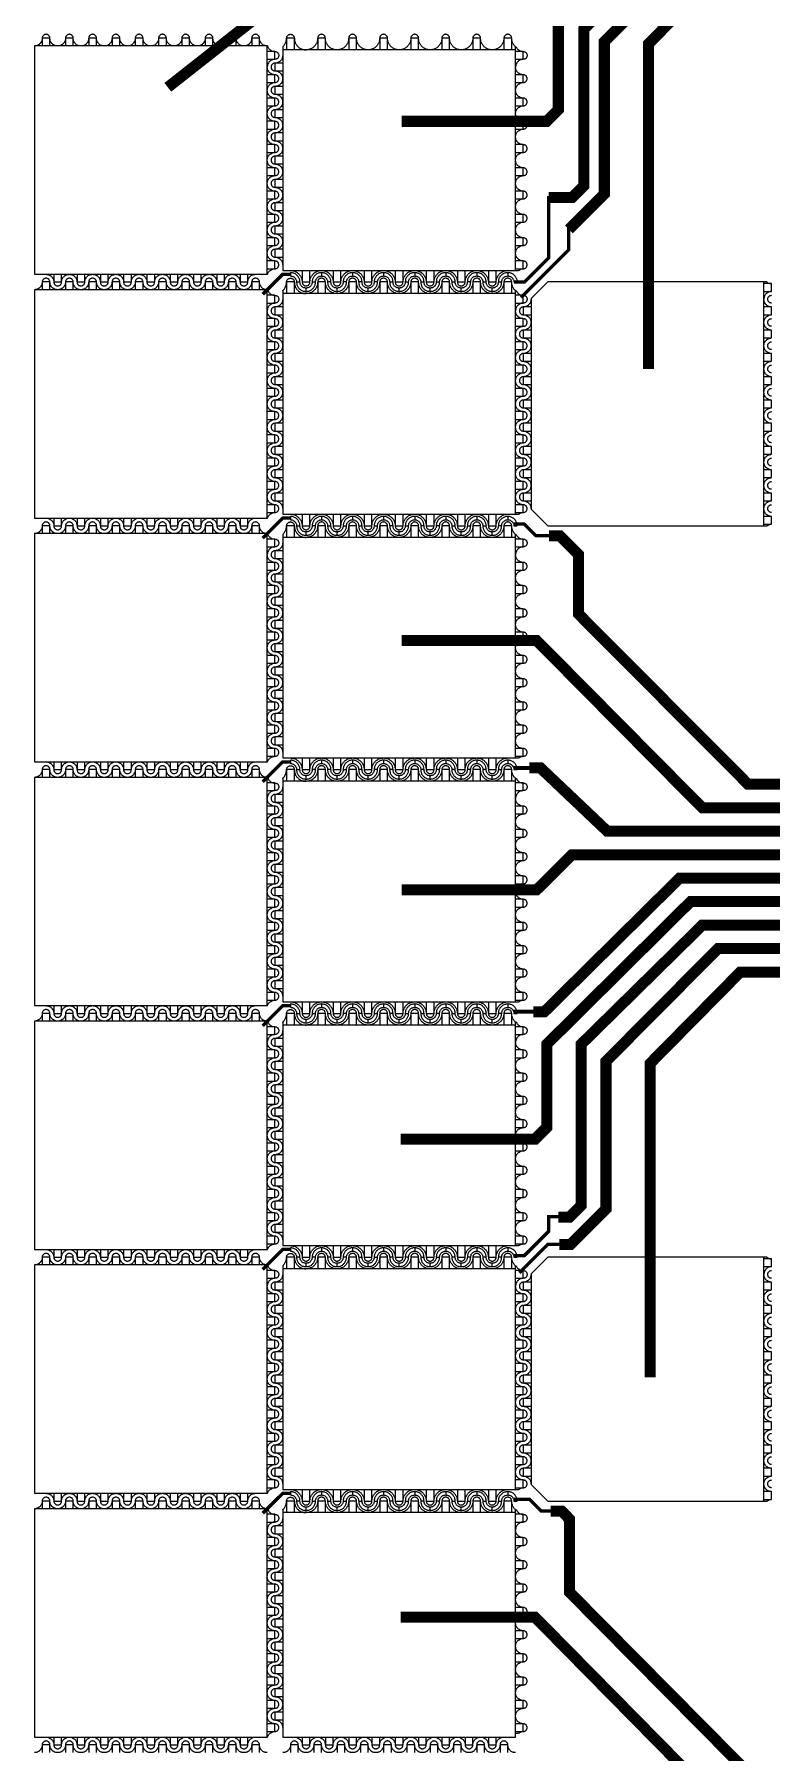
# Model space of a CAD drawing. Extents: x 190.8 to 267.1, y 124 to 174.8.
# Drawn here: x 229.02 to 235.67, y 150.41 to 165.92 of the extents above; entities that cross this region are included whole.
import ezdxf

# ---------------------------------------------------------------- set-up
doc = ezdxf.new("R2010")
doc.units = 0
doc.header["$MEASUREMENT"] = 0

msp = doc.modelspace()

# ---------------------------------------------------------------- linework, layer by layer
for p, q in [((231.265, 165.802), (231.265, 163.786)), ((229.025, 163.751), (231.128, 163.751)), ((231.265, 163.786), (233.391, 163.786)), ((231.265, 163.602), (231.265, 161.586)), ((231.265, 161.586), (233.391, 161.586)), ((229.025, 161.551), (231.128, 161.551)), ((231.265, 161.402), (231.265, 159.386)), ((229.025, 159.351), (231.128, 159.351)), ((231.265, 159.386), (233.391, 159.386)), ((231.265, 159.202), (231.265, 157.186)), ((229.025, 157.151), (231.128, 157.151)), ((231.265, 157.186), (233.391, 157.186)), ((231.265, 157.002), (231.265, 154.986)), ((229.025, 154.951), (231.128, 154.951)), ((231.265, 154.986), (233.391, 154.986)), ((231.265, 154.802), (231.265, 152.786)), ((229.025, 152.751), (231.128, 152.751)), ((231.265, 152.786), (233.391, 152.786)), ((231.265, 152.602), (231.265, 150.551)), ((229.025, 150.551), (231.128, 150.551))]:
    msp.add_line(p, q)
for points, const_width in [([(230.228, 165.438), (232.87, 167.517), (254.925, 167.517), (255.771, 168.413), (258.922, 168.413), (259.446, 167.788), (259.446, 167.153)], 0.1), ([(232.337, 165.131), (233.645, 165.131), (233.751, 165.237), (233.751, 166.027), (234.969, 167.275), (256.902, 167.275)], 0.1), ([(233.665, 164.443), (233.876, 164.443), (233.981, 164.548), (233.981, 165.962), (235.075, 167.078), (254.607, 167.078), (255.453, 166.008), (261.34, 166.008), (261.975, 165.611), (261.975, 164.636)], 0.1), ([(233.846, 164.156), (234.166, 164.476), (234.166, 165.849), (235.176, 166.866), (254.318, 166.866), (255.34, 165.773), (258.8, 165.773), (259.435, 165.205), (259.435, 164.636)], 0.1), ([(234.565, 162.896), (234.565, 165.831), (235.377, 166.654), (254.132, 166.654), (255.326, 164.82), (256.895, 164.82), (256.895, 164.636)], 0.1), ([(233.665, 164.456), (233.665, 163.901), (233.445, 163.681), (233.35, 163.681)], 0.03), ([(233.845, 164.176), (233.845, 163.971), (233.414, 163.54)], 0.03), ([(231.084, 163.57), (231.265, 163.751), (231.335, 163.751)], 0.03), ([(233.666, 161.39), (233.766, 161.39), (233.933, 161.222), (233.933, 160.685), (235.462, 159.149), (253.338, 159.149), (255.275, 161.896), (256.895, 161.896)], 0.1), ([(231.084, 161.37), (231.265, 161.551), (231.335, 161.551)], 0.03), ([(233.681, 161.391), (233.55, 161.391), (233.445, 161.496), (233.35, 161.496)], 0.03), ([(232.337, 160.446), (233.555, 160.446), (235.049, 158.937), (254.214, 158.937), (254.953, 160.928), (261.34, 160.928), (261.975, 160.365), (261.975, 159.356)], 0.1), ([(233.49, 159.296), (233.59, 159.296), (234.192, 158.725), (254.584, 158.725), (255.312, 160.693), (258.8, 160.693), (259.449, 159.85), (259.449, 159.356)], 0.1), ([(232.337, 158.196), (233.555, 158.196), (233.875, 158.513), (254.948, 158.513), (255.799, 159.356), (256.895, 159.356)], 0.1), ([(231.084, 159.17), (231.265, 159.351), (231.335, 159.351)], 0.03), ([(233.507, 159.296), (233.347, 159.296)], 0.035), ([(233.525, 157.096), (233.625, 157.096), (234.845, 158.302), (255.002, 158.302), (255.519, 158.388), (261.663, 158.388), (261.975, 157.67), (261.975, 156.816)], 0.1), ([(232.33, 155.946), (233.54, 155.946), (233.646, 156.052), (233.646, 156.802), (234.944, 158.09), (255.002, 158.09), (255.519, 158.153), (259.162, 158.153), (259.435, 157.451), (259.435, 156.806)], 0.1), ([(233.751, 155.243), (233.851, 155.243), (233.956, 155.348), (233.956, 156.802), (235.05, 157.878), (256.26, 157.878), (256.895, 157.246), (256.895, 156.816)], 0.1), ([(233.761, 154.996), (233.861, 154.996), (234.181, 155.316), (234.181, 156.649), (235.191, 157.666), (254.656, 157.666), (255.705, 155.848), (261.34, 155.848), (261.975, 155.202), (261.975, 154.276)], 0.1), ([(234.58, 153.796), (234.58, 156.631), (235.392, 157.454), (254.045, 157.454), (255.356, 155.613), (258.8, 155.613), (259.435, 154.639), (259.435, 154.276)], 0.1), ([(231.084, 156.97), (231.265, 157.151), (231.335, 157.151)], 0.03), ([(233.543, 157.096), (233.347, 157.096)], 0.035), ([(233.766, 155.246), (233.665, 155.246), (233.665, 155.116), (233.445, 154.896), (233.35, 154.896)], 0.03), ([(231.084, 154.77), (231.265, 154.951), (231.335, 154.951)], 0.03), ([(233.399, 154.74), (233.655, 154.996), (233.776, 154.996)], 0.03), ([(233.681, 152.59), (233.781, 152.59), (233.851, 152.519), (233.851, 151.859), (235.465, 150.228), (253.796, 150.228), (255.887, 153.073), (258.8, 153.073), (259.435, 152.436), (259.435, 151.936)], 0.1), ([(231.084, 152.57), (231.265, 152.751), (231.335, 152.751)], 0.03), ([(233.696, 152.59), (233.596, 152.59), (233.49, 152.696), (233.35, 152.696)], 0.03), ([(232.33, 151.633), (233.54, 151.633), (235.252, 149.895), (254.203, 149.895), (256.26, 151.936), (256.895, 151.936)], 0.1)]:
    msp.add_lwpolyline(points, dxfattribs=dict(const_width=const_width))
for points in [[(229.165, 165.881), (229.164, 165.885), (229.164, 165.889), (229.163, 165.893), (229.161, 165.896), (229.159, 165.9), (229.156, 165.903), (229.154, 165.906), (229.151, 165.909), (229.147, 165.911), (229.143, 165.913), (229.14, 165.914), (229.136, 165.915), (229.132, 165.916), (229.128, 165.916), (229.124, 165.915), (229.12, 165.914), (229.116, 165.913), (229.112, 165.911), (229.109, 165.909), (229.106, 165.906), (229.103, 165.903), (229.1, 165.9), (229.098, 165.896), (229.097, 165.893), (229.096, 165.889), (229.095, 165.885), (229.095, 165.881)], [(229.375, 165.881), (229.374, 165.885), (229.374, 165.889), (229.373, 165.893), (229.371, 165.896), (229.369, 165.9), (229.366, 165.903), (229.364, 165.906), (229.361, 165.909), (229.357, 165.911), (229.353, 165.913), (229.35, 165.914), (229.346, 165.915), (229.342, 165.916), (229.338, 165.916), (229.334, 165.915), (229.33, 165.914), (229.326, 165.913), (229.322, 165.911), (229.319, 165.909), (229.316, 165.906), (229.313, 165.903), (229.31, 165.9), (229.308, 165.896), (229.307, 165.893), (229.306, 165.889), (229.305, 165.885), (229.305, 165.881)], [(229.585, 165.881), (229.584, 165.885), (229.584, 165.889), (229.583, 165.893), (229.581, 165.896), (229.579, 165.9), (229.576, 165.903), (229.574, 165.906), (229.571, 165.909), (229.567, 165.911), (229.563, 165.913), (229.56, 165.914), (229.556, 165.915), (229.552, 165.916), (229.548, 165.916), (229.544, 165.915), (229.54, 165.914), (229.536, 165.913), (229.532, 165.911), (229.529, 165.909), (229.526, 165.906), (229.523, 165.903), (229.52, 165.9), (229.518, 165.896), (229.517, 165.893), (229.516, 165.889), (229.515, 165.885), (229.515, 165.881)], [(229.795, 165.881), (229.794, 165.885), (229.794, 165.889), (229.793, 165.893), (229.791, 165.896), (229.789, 165.9), (229.786, 165.903), (229.784, 165.906), (229.781, 165.909), (229.777, 165.911), (229.773, 165.913), (229.77, 165.914), (229.766, 165.915), (229.762, 165.916), (229.758, 165.916), (229.754, 165.915), (229.75, 165.914), (229.746, 165.913), (229.742, 165.911), (229.739, 165.909), (229.736, 165.906), (229.733, 165.903), (229.73, 165.9), (229.728, 165.896), (229.727, 165.893), (229.726, 165.889), (229.725, 165.885), (229.725, 165.881)], [(230.005, 165.881), (230.004, 165.885), (230.004, 165.889), (230.003, 165.893), (230.001, 165.896), (229.999, 165.9), (229.996, 165.903), (229.994, 165.906), (229.991, 165.909), (229.987, 165.911), (229.983, 165.913), (229.98, 165.914), (229.976, 165.915), (229.972, 165.916), (229.968, 165.916), (229.964, 165.915), (229.96, 165.914), (229.956, 165.913), (229.952, 165.911), (229.949, 165.909), (229.946, 165.906), (229.943, 165.903), (229.94, 165.9), (229.938, 165.896), (229.937, 165.893), (229.936, 165.889), (229.935, 165.885), (229.935, 165.881)], [(230.215, 165.881), (230.214, 165.885), (230.214, 165.889), (230.213, 165.893), (230.211, 165.896), (230.209, 165.9), (230.206, 165.903), (230.204, 165.906), (230.201, 165.909), (230.197, 165.911), (230.193, 165.913), (230.19, 165.914), (230.186, 165.915), (230.182, 165.916), (230.178, 165.916), (230.174, 165.915), (230.17, 165.914), (230.166, 165.913), (230.162, 165.911), (230.159, 165.909), (230.156, 165.906), (230.153, 165.903), (230.15, 165.9), (230.148, 165.896), (230.147, 165.893), (230.146, 165.889), (230.145, 165.885), (230.145, 165.881)], [(230.425, 165.881), (230.424, 165.885), (230.424, 165.889), (230.423, 165.893), (230.421, 165.896), (230.419, 165.9), (230.416, 165.903), (230.414, 165.906), (230.411, 165.909), (230.407, 165.911), (230.403, 165.913), (230.4, 165.914), (230.396, 165.915), (230.392, 165.916), (230.388, 165.916), (230.384, 165.915), (230.38, 165.914), (230.376, 165.913), (230.372, 165.911), (230.369, 165.909), (230.366, 165.906), (230.363, 165.903), (230.36, 165.9), (230.358, 165.896), (230.357, 165.893), (230.356, 165.889), (230.355, 165.885), (230.355, 165.881)], [(230.635, 165.881), (230.634, 165.885), (230.634, 165.889), (230.633, 165.893), (230.631, 165.896), (230.629, 165.9), (230.626, 165.903), (230.624, 165.906), (230.621, 165.909), (230.617, 165.911), (230.613, 165.913), (230.61, 165.914), (230.606, 165.915), (230.602, 165.916), (230.598, 165.916), (230.594, 165.915), (230.59, 165.914), (230.586, 165.913), (230.582, 165.911), (230.579, 165.909), (230.576, 165.906), (230.573, 165.903), (230.57, 165.9), (230.568, 165.896), (230.567, 165.893), (230.566, 165.889), (230.565, 165.885), (230.565, 165.881)], [(230.845, 165.881), (230.844, 165.885), (230.844, 165.889), (230.843, 165.893), (230.841, 165.896), (230.839, 165.9), (230.836, 165.903), (230.834, 165.906), (230.831, 165.909), (230.827, 165.911), (230.823, 165.913), (230.82, 165.914), (230.816, 165.915), (230.812, 165.916), (230.808, 165.916), (230.804, 165.915), (230.8, 165.914), (230.796, 165.913), (230.792, 165.911), (230.789, 165.909), (230.786, 165.906), (230.783, 165.903), (230.78, 165.9), (230.778, 165.896), (230.777, 165.893), (230.776, 165.889), (230.775, 165.885), (230.775, 165.881)], [(231.055, 165.881), (231.054, 165.885), (231.054, 165.889), (231.053, 165.893), (231.051, 165.896), (231.049, 165.9), (231.046, 165.903), (231.044, 165.906), (231.041, 165.909), (231.037, 165.911), (231.033, 165.913), (231.03, 165.914), (231.026, 165.915), (231.022, 165.916), (231.018, 165.916), (231.014, 165.915), (231.01, 165.914), (231.006, 165.913), (231.002, 165.911), (230.999, 165.909), (230.996, 165.906), (230.993, 165.903), (230.99, 165.9), (230.988, 165.896), (230.987, 165.893), (230.986, 165.889), (230.985, 165.885), (230.985, 165.881)], [(231.3, 165.881), (231.3, 165.885), (231.301, 165.889), (231.302, 165.893), (231.303, 165.896), (231.305, 165.9), (231.308, 165.903), (231.311, 165.906), (231.314, 165.909), (231.317, 165.911), (231.321, 165.913), (231.325, 165.914), (231.329, 165.915), (231.333, 165.916), (231.337, 165.916), (231.341, 165.915), (231.345, 165.914), (231.349, 165.913), (231.352, 165.911), (231.356, 165.909), (231.359, 165.906), (231.361, 165.903), (231.364, 165.9), (231.366, 165.896), (231.368, 165.893), (231.369, 165.889), (231.369, 165.885), (231.37, 165.881)], [(231.65, 165.881), (231.649, 165.885), (231.649, 165.889), (231.648, 165.893), (231.646, 165.896), (231.644, 165.9), (231.641, 165.903), (231.639, 165.906), (231.636, 165.909), (231.632, 165.911), (231.628, 165.913), (231.625, 165.914), (231.621, 165.915), (231.617, 165.916), (231.613, 165.916), (231.609, 165.915), (231.605, 165.914), (231.601, 165.913), (231.597, 165.911), (231.594, 165.909), (231.591, 165.906), (231.588, 165.903), (231.585, 165.9), (231.583, 165.896), (231.582, 165.893), (231.581, 165.889), (231.58, 165.885), (231.58, 165.881)], [(231.93, 165.881), (231.929, 165.885), (231.929, 165.889), (231.928, 165.893), (231.926, 165.896), (231.924, 165.9), (231.921, 165.903), (231.919, 165.906), (231.916, 165.909), (231.912, 165.911), (231.908, 165.913), (231.905, 165.914), (231.901, 165.915), (231.897, 165.916), (231.893, 165.916), (231.889, 165.915), (231.885, 165.914), (231.881, 165.913), (231.877, 165.911), (231.874, 165.909), (231.871, 165.906), (231.868, 165.903), (231.865, 165.9), (231.863, 165.896), (231.862, 165.893), (231.861, 165.889), (231.86, 165.885), (231.86, 165.881)], [(232.21, 165.881), (232.209, 165.885), (232.209, 165.889), (232.208, 165.893), (232.206, 165.896), (232.204, 165.9), (232.201, 165.903), (232.199, 165.906), (232.196, 165.909), (232.192, 165.911), (232.188, 165.913), (232.185, 165.914), (232.181, 165.915), (232.177, 165.916), (232.173, 165.916), (232.169, 165.915), (232.165, 165.914), (232.161, 165.913), (232.157, 165.911), (232.154, 165.909), (232.151, 165.906), (232.148, 165.903), (232.145, 165.9), (232.143, 165.896), (232.142, 165.893), (232.141, 165.889), (232.14, 165.885), (232.14, 165.881)], [(232.49, 165.881), (232.489, 165.885), (232.489, 165.889), (232.488, 165.893), (232.486, 165.896), (232.484, 165.9), (232.481, 165.903), (232.479, 165.906), (232.476, 165.909), (232.472, 165.911), (232.468, 165.913), (232.465, 165.914), (232.461, 165.915), (232.457, 165.916), (232.453, 165.916), (232.449, 165.915), (232.445, 165.914), (232.441, 165.913), (232.437, 165.911), (232.434, 165.909), (232.431, 165.906), (232.428, 165.903), (232.425, 165.9), (232.423, 165.896), (232.422, 165.893), (232.421, 165.889), (232.42, 165.885), (232.42, 165.881)], [(232.77, 165.881), (232.769, 165.885), (232.769, 165.889), (232.768, 165.893), (232.766, 165.896), (232.764, 165.9), (232.761, 165.903), (232.759, 165.906), (232.756, 165.909), (232.752, 165.911), (232.748, 165.913), (232.745, 165.914), (232.741, 165.915), (232.737, 165.916), (232.733, 165.916), (232.729, 165.915), (232.725, 165.914), (232.721, 165.913), (232.717, 165.911), (232.714, 165.909), (232.711, 165.906), (232.708, 165.903), (232.705, 165.9), (232.703, 165.896), (232.702, 165.893), (232.701, 165.889), (232.7, 165.885), (232.7, 165.881)], [(233.05, 165.881), (233.049, 165.885), (233.049, 165.889), (233.048, 165.893), (233.046, 165.896), (233.044, 165.9), (233.041, 165.903), (233.039, 165.906), (233.036, 165.909), (233.032, 165.911), (233.028, 165.913), (233.025, 165.914), (233.021, 165.915), (233.017, 165.916), (233.013, 165.916), (233.009, 165.915), (233.005, 165.914), (233.001, 165.913), (232.997, 165.911), (232.994, 165.909), (232.991, 165.906), (232.988, 165.903), (232.985, 165.9), (232.983, 165.896), (232.982, 165.893), (232.981, 165.889), (232.98, 165.885), (232.98, 165.881)], [(233.33, 165.881), (233.329, 165.885), (233.329, 165.889), (233.328, 165.893), (233.326, 165.896), (233.324, 165.9), (233.321, 165.903), (233.319, 165.906), (233.316, 165.909), (233.312, 165.911), (233.308, 165.913), (233.305, 165.914), (233.301, 165.915), (233.297, 165.916), (233.293, 165.916), (233.289, 165.915), (233.285, 165.914), (233.281, 165.913), (233.277, 165.911), (233.274, 165.909), (233.271, 165.906), (233.268, 165.903), (233.265, 165.9), (233.263, 165.896), (233.262, 165.893), (233.261, 165.889), (233.26, 165.885), (233.26, 165.881)], [(229.095, 165.881), (229.094, 165.875), (229.094, 165.869), (229.093, 165.863), (229.091, 165.858), (229.089, 165.852), (229.083, 165.842), (229.08, 165.838), (229.076, 165.833), (229.072, 165.829), (229.068, 165.825), (229.063, 165.822), (229.053, 165.816), (229.047, 165.814), (229.042, 165.813), (229.036, 165.812), (229.03, 165.811), (229.025, 165.811)], [(231.128, 165.811), (229.025, 165.811), (229.025, 163.751)], [(229.165, 165.811), (229.165, 165.881), (229.095, 165.881), (229.095, 165.811)], [(229.235, 165.811), (229.229, 165.811), (229.223, 165.812), (229.217, 165.813), (229.212, 165.814), (229.206, 165.816), (229.196, 165.822), (229.192, 165.825), (229.187, 165.829), (229.183, 165.833), (229.179, 165.838), (229.176, 165.842), (229.17, 165.852), (229.168, 165.858), (229.167, 165.863), (229.166, 165.869), (229.165, 165.875), (229.165, 165.881)], [(229.305, 165.881), (229.304, 165.875), (229.304, 165.869), (229.303, 165.863), (229.301, 165.858), (229.299, 165.852), (229.293, 165.842), (229.29, 165.838), (229.286, 165.833), (229.282, 165.829), (229.278, 165.825), (229.273, 165.822), (229.263, 165.816), (229.257, 165.814), (229.252, 165.813), (229.246, 165.812), (229.24, 165.811), (229.235, 165.811)], [(229.375, 165.811), (229.375, 165.881), (229.305, 165.881), (229.305, 165.811)], [(229.445, 165.811), (229.439, 165.811), (229.433, 165.812), (229.427, 165.813), (229.422, 165.814), (229.416, 165.816), (229.406, 165.822), (229.402, 165.825), (229.397, 165.829), (229.393, 165.833), (229.389, 165.838), (229.386, 165.842), (229.38, 165.852), (229.378, 165.858), (229.377, 165.863), (229.376, 165.869), (229.375, 165.875), (229.375, 165.881)], [(229.515, 165.881), (229.514, 165.875), (229.514, 165.869), (229.513, 165.863), (229.511, 165.858), (229.509, 165.852), (229.503, 165.842), (229.5, 165.838), (229.496, 165.833), (229.492, 165.829), (229.488, 165.825), (229.483, 165.822), (229.473, 165.816), (229.467, 165.814), (229.462, 165.813), (229.456, 165.812), (229.45, 165.811), (229.445, 165.811)], [(229.585, 165.811), (229.585, 165.881), (229.515, 165.881), (229.515, 165.811)], [(229.655, 165.811), (229.649, 165.811), (229.643, 165.812), (229.637, 165.813), (229.632, 165.814), (229.626, 165.816), (229.616, 165.822), (229.612, 165.825), (229.607, 165.829), (229.603, 165.833), (229.599, 165.838), (229.596, 165.842), (229.59, 165.852), (229.588, 165.858), (229.587, 165.863), (229.586, 165.869), (229.585, 165.875), (229.585, 165.881)], [(229.725, 165.881), (229.724, 165.875), (229.724, 165.869), (229.723, 165.863), (229.721, 165.858), (229.719, 165.852), (229.713, 165.842), (229.71, 165.838), (229.706, 165.833), (229.702, 165.829), (229.698, 165.825), (229.693, 165.822), (229.683, 165.816), (229.677, 165.814), (229.672, 165.813), (229.666, 165.812), (229.66, 165.811), (229.655, 165.811)], [(229.795, 165.811), (229.795, 165.881), (229.725, 165.881), (229.725, 165.811)], [(229.865, 165.811), (229.859, 165.811), (229.853, 165.812), (229.847, 165.813), (229.842, 165.814), (229.836, 165.816), (229.826, 165.822), (229.822, 165.825), (229.817, 165.829), (229.813, 165.833), (229.809, 165.838), (229.806, 165.842), (229.8, 165.852), (229.798, 165.858), (229.797, 165.863), (229.796, 165.869), (229.795, 165.875), (229.795, 165.881)], [(229.935, 165.881), (229.934, 165.875), (229.934, 165.869), (229.933, 165.863), (229.931, 165.858), (229.929, 165.852), (229.923, 165.842), (229.92, 165.838), (229.916, 165.833), (229.912, 165.829), (229.908, 165.825), (229.903, 165.822), (229.893, 165.816), (229.887, 165.814), (229.882, 165.813), (229.876, 165.812), (229.87, 165.811), (229.865, 165.811)], [(230.005, 165.811), (230.005, 165.881), (229.935, 165.881), (229.935, 165.811)], [(230.075, 165.811), (230.069, 165.811), (230.063, 165.812), (230.057, 165.813), (230.052, 165.814), (230.046, 165.816), (230.036, 165.822), (230.032, 165.825), (230.027, 165.829), (230.023, 165.833), (230.019, 165.838), (230.016, 165.842), (230.01, 165.852), (230.008, 165.858), (230.007, 165.863), (230.006, 165.869), (230.005, 165.875), (230.005, 165.881)], [(230.145, 165.881), (230.144, 165.875), (230.144, 165.869), (230.143, 165.863), (230.141, 165.858), (230.139, 165.852), (230.133, 165.842), (230.13, 165.838), (230.126, 165.833), (230.122, 165.829), (230.118, 165.825), (230.113, 165.822), (230.103, 165.816), (230.097, 165.814), (230.092, 165.813), (230.086, 165.812), (230.08, 165.811), (230.075, 165.811)], [(230.215, 165.811), (230.215, 165.881), (230.145, 165.881), (230.145, 165.811)], [(230.285, 165.811), (230.279, 165.811), (230.273, 165.812), (230.267, 165.813), (230.262, 165.814), (230.256, 165.816), (230.246, 165.822), (230.242, 165.825), (230.237, 165.829), (230.233, 165.833), (230.229, 165.838), (230.226, 165.842), (230.22, 165.852), (230.218, 165.858), (230.217, 165.863), (230.216, 165.869), (230.215, 165.875), (230.215, 165.881)], [(230.355, 165.881), (230.354, 165.875), (230.354, 165.869), (230.353, 165.863), (230.351, 165.858), (230.349, 165.852), (230.343, 165.842), (230.34, 165.838), (230.336, 165.833), (230.332, 165.829), (230.328, 165.825), (230.323, 165.822), (230.313, 165.816), (230.307, 165.814), (230.302, 165.813), (230.296, 165.812), (230.29, 165.811), (230.285, 165.811)], [(230.425, 165.811), (230.425, 165.881), (230.355, 165.881), (230.355, 165.811)], [(230.495, 165.811), (230.489, 165.811), (230.483, 165.812), (230.477, 165.813), (230.472, 165.814), (230.466, 165.816), (230.456, 165.822), (230.452, 165.825), (230.447, 165.829), (230.443, 165.833), (230.439, 165.838), (230.436, 165.842), (230.43, 165.852), (230.428, 165.858), (230.427, 165.863), (230.426, 165.869), (230.425, 165.875), (230.425, 165.881)], [(230.565, 165.881), (230.564, 165.875), (230.564, 165.869), (230.563, 165.863), (230.561, 165.858), (230.559, 165.852), (230.553, 165.842), (230.55, 165.838), (230.546, 165.833), (230.542, 165.829), (230.538, 165.825), (230.533, 165.822), (230.523, 165.816), (230.517, 165.814), (230.512, 165.813), (230.506, 165.812), (230.5, 165.811), (230.495, 165.811)], [(230.635, 165.811), (230.635, 165.881), (230.565, 165.881), (230.565, 165.811)], [(230.705, 165.811), (230.699, 165.811), (230.693, 165.812), (230.687, 165.813), (230.682, 165.814), (230.676, 165.816), (230.666, 165.822), (230.662, 165.825), (230.657, 165.829), (230.653, 165.833), (230.649, 165.838), (230.646, 165.842), (230.64, 165.852), (230.638, 165.858), (230.637, 165.863), (230.636, 165.869), (230.635, 165.875), (230.635, 165.881)], [(230.775, 165.881), (230.774, 165.875), (230.774, 165.869), (230.773, 165.863), (230.771, 165.858), (230.769, 165.852), (230.763, 165.842), (230.76, 165.838), (230.756, 165.833), (230.752, 165.829), (230.748, 165.825), (230.743, 165.822), (230.733, 165.816), (230.727, 165.814), (230.722, 165.813), (230.716, 165.812), (230.71, 165.811), (230.705, 165.811)], [(230.845, 165.811), (230.845, 165.881), (230.775, 165.881), (230.775, 165.811)], [(230.915, 165.811), (230.909, 165.811), (230.903, 165.812), (230.897, 165.813), (230.892, 165.814), (230.886, 165.816), (230.876, 165.822), (230.872, 165.825), (230.867, 165.829), (230.863, 165.833), (230.859, 165.838), (230.856, 165.842), (230.85, 165.852), (230.848, 165.858), (230.847, 165.863), (230.846, 165.869), (230.845, 165.875), (230.845, 165.881)], [(230.985, 165.881), (230.984, 165.875), (230.984, 165.869), (230.983, 165.863), (230.981, 165.858), (230.979, 165.852), (230.973, 165.842), (230.97, 165.838), (230.966, 165.833), (230.962, 165.829), (230.958, 165.825), (230.953, 165.822), (230.943, 165.816), (230.937, 165.814), (230.932, 165.813), (230.926, 165.812), (230.92, 165.811), (230.915, 165.811)], [(231.055, 165.811), (231.055, 165.881), (230.985, 165.881), (230.985, 165.811)], [(231.125, 165.811), (231.119, 165.811), (231.113, 165.812), (231.107, 165.813), (231.102, 165.814), (231.096, 165.816), (231.086, 165.822), (231.082, 165.825), (231.077, 165.829), (231.073, 165.833), (231.069, 165.838), (231.066, 165.842), (231.06, 165.852), (231.058, 165.858), (231.057, 165.863), (231.056, 165.869), (231.055, 165.875), (231.055, 165.881)], [(231.125, 163.751), (231.125, 165.811)], [(231.125, 165.691), (231.195, 165.691), (231.195, 165.761), (231.125, 165.761)], [(231.128, 165.811), (231.128, 165.808), (231.13, 165.802), (231.136, 165.792), (231.139, 165.788), (231.143, 165.783), (231.147, 165.779), (231.152, 165.775), (231.156, 165.772), (231.166, 165.766), (231.172, 165.764), (231.177, 165.763), (231.183, 165.762), (231.189, 165.761), (231.195, 165.761)], [(231.195, 165.761), (231.199, 165.76), (231.203, 165.76), (231.207, 165.759), (231.21, 165.757), (231.214, 165.755), (231.217, 165.752), (231.22, 165.75), (231.223, 165.747), (231.225, 165.743), (231.227, 165.739), (231.228, 165.736), (231.229, 165.732), (231.23, 165.728), (231.23, 165.724), (231.229, 165.72), (231.228, 165.716), (231.227, 165.712), (231.225, 165.708), (231.223, 165.705), (231.22, 165.702), (231.217, 165.699), (231.214, 165.696), (231.21, 165.694), (231.207, 165.693), (231.203, 165.692), (231.199, 165.691), (231.195, 165.691)], [(231.265, 165.802), (231.266, 165.804), (231.271, 165.809), (231.276, 165.814), (231.28, 165.82), (231.284, 165.826), (231.288, 165.832), (231.291, 165.839), (231.294, 165.845), (231.296, 165.852), (231.297, 165.859), (231.299, 165.866), (231.299, 165.873), (231.3, 165.881)], [(233.365, 165.776), (231.265, 165.776)], [(231.37, 165.776), (231.37, 165.881), (231.3, 165.881), (231.3, 165.776)], [(231.37, 165.881), (231.37, 165.873), (231.371, 165.866), (231.372, 165.859), (231.373, 165.852), (231.376, 165.845), (231.378, 165.839), (231.381, 165.832), (231.385, 165.826), (231.389, 165.82), (231.393, 165.814), (231.398, 165.809), (231.403, 165.804), (231.408, 165.799), (231.414, 165.795), (231.42, 165.791), (231.426, 165.787), (231.433, 165.784), (231.439, 165.782), (231.446, 165.779), (231.453, 165.778), (231.46, 165.777), (231.467, 165.776), (231.475, 165.776)], [(231.58, 165.881), (231.579, 165.873), (231.579, 165.866), (231.577, 165.859), (231.576, 165.852), (231.574, 165.845), (231.571, 165.839), (231.568, 165.832), (231.564, 165.826), (231.56, 165.82), (231.556, 165.814), (231.551, 165.809), (231.546, 165.804), (231.541, 165.799), (231.535, 165.795), (231.529, 165.791), (231.523, 165.787), (231.516, 165.784), (231.51, 165.782), (231.503, 165.779), (231.496, 165.778), (231.489, 165.777), (231.482, 165.776), (231.475, 165.776)], [(231.65, 165.776), (231.65, 165.881), (231.58, 165.881), (231.58, 165.776)], [(231.755, 165.776), (231.747, 165.776), (231.74, 165.777), (231.733, 165.778), (231.726, 165.779), (231.719, 165.782), (231.713, 165.784), (231.706, 165.787), (231.7, 165.791), (231.694, 165.795), (231.688, 165.799), (231.683, 165.804), (231.678, 165.809), (231.673, 165.814), (231.669, 165.82), (231.665, 165.826), (231.661, 165.832), (231.658, 165.839), (231.656, 165.845), (231.653, 165.852), (231.652, 165.859), (231.651, 165.866), (231.65, 165.873), (231.65, 165.881)], [(231.86, 165.881), (231.859, 165.873), (231.859, 165.866), (231.857, 165.859), (231.856, 165.852), (231.854, 165.845), (231.851, 165.839), (231.848, 165.832), (231.844, 165.826), (231.84, 165.82), (231.836, 165.814), (231.831, 165.809), (231.826, 165.804), (231.821, 165.799), (231.815, 165.795), (231.809, 165.791), (231.803, 165.787), (231.796, 165.784), (231.79, 165.782), (231.783, 165.779), (231.776, 165.778), (231.769, 165.777), (231.762, 165.776), (231.755, 165.776)], [(231.93, 165.776), (231.93, 165.881), (231.86, 165.881), (231.86, 165.776)], [(232.035, 165.776), (232.027, 165.776), (232.02, 165.777), (232.013, 165.778), (232.006, 165.779), (231.999, 165.782), (231.993, 165.784), (231.986, 165.787), (231.98, 165.791), (231.974, 165.795), (231.968, 165.799), (231.963, 165.804), (231.958, 165.809), (231.953, 165.814), (231.949, 165.82), (231.945, 165.826), (231.941, 165.832), (231.938, 165.839), (231.936, 165.845), (231.933, 165.852), (231.932, 165.859), (231.931, 165.866), (231.93, 165.873), (231.93, 165.881)], [(232.14, 165.881), (232.139, 165.873), (232.139, 165.866), (232.137, 165.859), (232.136, 165.852), (232.134, 165.845), (232.131, 165.839), (232.128, 165.832), (232.124, 165.826), (232.12, 165.82), (232.116, 165.814), (232.111, 165.809), (232.106, 165.804), (232.101, 165.799), (232.095, 165.795), (232.089, 165.791), (232.083, 165.787), (232.076, 165.784), (232.07, 165.782), (232.063, 165.779), (232.056, 165.778), (232.049, 165.777), (232.042, 165.776), (232.035, 165.776)], [(232.21, 165.776), (232.21, 165.881), (232.14, 165.881), (232.14, 165.776)], [(232.315, 165.776), (232.307, 165.776), (232.3, 165.777), (232.293, 165.778), (232.286, 165.779), (232.279, 165.782), (232.273, 165.784), (232.266, 165.787), (232.26, 165.791), (232.254, 165.795), (232.248, 165.799), (232.243, 165.804), (232.238, 165.809), (232.233, 165.814), (232.229, 165.82), (232.225, 165.826), (232.221, 165.832), (232.218, 165.839), (232.216, 165.845), (232.213, 165.852), (232.212, 165.859), (232.211, 165.866), (232.21, 165.873), (232.21, 165.881)], [(232.42, 165.881), (232.419, 165.873), (232.419, 165.866), (232.417, 165.859), (232.416, 165.852), (232.414, 165.845), (232.411, 165.839), (232.408, 165.832), (232.404, 165.826), (232.4, 165.82), (232.396, 165.814), (232.391, 165.809), (232.386, 165.804), (232.381, 165.799), (232.375, 165.795), (232.369, 165.791), (232.363, 165.787), (232.356, 165.784), (232.35, 165.782), (232.343, 165.779), (232.336, 165.778), (232.329, 165.777), (232.322, 165.776), (232.315, 165.776)], [(232.49, 165.776), (232.49, 165.881), (232.42, 165.881), (232.42, 165.776)], [(232.595, 165.776), (232.587, 165.776), (232.58, 165.777), (232.573, 165.778), (232.566, 165.779), (232.559, 165.782), (232.553, 165.784), (232.546, 165.787), (232.54, 165.791), (232.534, 165.795), (232.528, 165.799), (232.523, 165.804), (232.518, 165.809), (232.513, 165.814), (232.509, 165.82), (232.505, 165.826), (232.501, 165.832), (232.498, 165.839), (232.496, 165.845), (232.493, 165.852), (232.492, 165.859), (232.491, 165.866), (232.49, 165.873), (232.49, 165.881)], [(232.7, 165.881), (232.699, 165.873), (232.699, 165.866), (232.697, 165.859), (232.696, 165.852), (232.694, 165.845), (232.691, 165.839), (232.688, 165.832), (232.684, 165.826), (232.68, 165.82), (232.676, 165.814), (232.671, 165.809), (232.666, 165.804), (232.661, 165.799), (232.655, 165.795), (232.649, 165.791), (232.643, 165.787), (232.636, 165.784), (232.63, 165.782), (232.623, 165.779), (232.616, 165.778), (232.609, 165.777), (232.602, 165.776), (232.595, 165.776)], [(232.77, 165.776), (232.77, 165.881), (232.7, 165.881), (232.7, 165.776)], [(232.875, 165.776), (232.867, 165.776), (232.86, 165.777), (232.853, 165.778), (232.846, 165.779), (232.839, 165.782), (232.833, 165.784), (232.826, 165.787), (232.82, 165.791), (232.814, 165.795), (232.808, 165.799), (232.803, 165.804), (232.798, 165.809), (232.793, 165.814), (232.789, 165.82), (232.785, 165.826), (232.781, 165.832), (232.778, 165.839), (232.776, 165.845), (232.773, 165.852), (232.772, 165.859), (232.771, 165.866), (232.77, 165.873), (232.77, 165.881)], [(232.98, 165.881), (232.979, 165.873), (232.979, 165.866), (232.977, 165.859), (232.976, 165.852), (232.974, 165.845), (232.971, 165.839), (232.968, 165.832), (232.964, 165.826), (232.96, 165.82), (232.956, 165.814), (232.951, 165.809), (232.946, 165.804), (232.941, 165.799), (232.935, 165.795), (232.929, 165.791), (232.923, 165.787), (232.916, 165.784), (232.91, 165.782), (232.903, 165.779), (232.896, 165.778), (232.889, 165.777), (232.882, 165.776), (232.875, 165.776)], [(233.05, 165.776), (233.05, 165.881), (232.98, 165.881), (232.98, 165.776)], [(233.155, 165.776), (233.147, 165.776), (233.14, 165.777), (233.133, 165.778), (233.126, 165.779), (233.119, 165.782), (233.113, 165.784), (233.106, 165.787), (233.1, 165.791), (233.094, 165.795), (233.088, 165.799), (233.083, 165.804), (233.078, 165.809), (233.073, 165.814), (233.069, 165.82), (233.065, 165.826), (233.061, 165.832), (233.058, 165.839), (233.056, 165.845), (233.053, 165.852), (233.052, 165.859), (233.051, 165.866), (233.05, 165.873), (233.05, 165.881)], [(233.26, 165.881), (233.259, 165.873), (233.259, 165.866), (233.257, 165.859), (233.256, 165.852), (233.254, 165.845), (233.251, 165.839), (233.248, 165.832), (233.244, 165.826), (233.24, 165.82), (233.236, 165.814), (233.231, 165.809), (233.226, 165.804), (233.221, 165.799), (233.215, 165.795), (233.209, 165.791), (233.203, 165.787), (233.196, 165.784), (233.19, 165.782), (233.183, 165.779), (233.176, 165.778), (233.169, 165.777), (233.162, 165.776), (233.155, 165.776)], [(233.33, 165.776), (233.33, 165.881), (233.26, 165.881), (233.26, 165.776)], [(233.365, 165.802), (233.363, 165.804), (233.358, 165.809), (233.353, 165.814), (233.349, 165.82), (233.345, 165.826), (233.341, 165.832), (233.338, 165.839), (233.336, 165.845), (233.333, 165.852), (233.332, 165.859), (233.331, 165.866), (233.33, 165.873), (233.33, 165.881)], [(233.365, 165.802), (233.371, 165.802), (233.376, 165.792), (233.379, 165.788), (233.383, 165.783), (233.387, 165.779), (233.392, 165.775), (233.396, 165.772), (233.406, 165.766), (233.412, 165.764), (233.417, 165.763), (233.423, 165.762), (233.429, 165.761), (233.435, 165.761)], [(233.365, 163.786), (233.365, 165.802)], [(233.365, 165.691), (233.435, 165.691), (233.435, 165.761), (233.365, 165.761)], [(233.435, 165.761), (233.439, 165.76), (233.443, 165.76), (233.447, 165.759), (233.45, 165.757), (233.454, 165.755), (233.457, 165.752), (233.46, 165.75), (233.463, 165.747), (233.465, 165.743), (233.467, 165.739), (233.468, 165.736), (233.469, 165.732), (233.47, 165.728), (233.47, 165.724), (233.469, 165.72), (233.468, 165.716), (233.467, 165.712), (233.465, 165.708), (233.463, 165.705), (233.46, 165.702), (233.457, 165.699), (233.454, 165.696), (233.45, 165.694), (233.447, 165.693), (233.443, 165.692), (233.439, 165.691), (233.435, 165.691)], [(231.195, 165.691), (231.189, 165.69), (231.183, 165.69), (231.177, 165.689), (231.172, 165.687), (231.166, 165.685), (231.156, 165.679), (231.152, 165.676), (231.147, 165.672), (231.143, 165.668), (231.139, 165.664), (231.136, 165.659), (231.13, 165.649), (231.128, 165.643), (231.127, 165.638), (231.126, 165.632), (231.125, 165.626), (231.125, 165.621)], [(231.195, 165.551), (231.189, 165.551), (231.183, 165.552), (231.177, 165.553), (231.172, 165.554), (231.166, 165.556), (231.156, 165.562), (231.152, 165.565), (231.147, 165.569), (231.143, 165.573), (231.139, 165.578), (231.136, 165.582), (231.13, 165.592), (231.128, 165.598), (231.127, 165.603), (231.126, 165.609), (231.125, 165.615), (231.125, 165.621)], [(231.195, 165.656), (231.191, 165.655), (231.187, 165.655), (231.183, 165.654), (231.179, 165.652), (231.175, 165.65), (231.172, 165.647), (231.169, 165.645), (231.167, 165.642), (231.164, 165.638), (231.162, 165.634), (231.161, 165.631), (231.16, 165.627), (231.16, 165.623), (231.16, 165.619), (231.16, 165.615), (231.161, 165.611), (231.162, 165.607), (231.164, 165.603), (231.167, 165.6), (231.169, 165.597), (231.172, 165.594), (231.175, 165.591), (231.179, 165.589), (231.183, 165.588), (231.187, 165.587), (231.191, 165.586), (231.195, 165.586)], [(231.265, 165.726), (231.264, 165.72), (231.264, 165.714), (231.263, 165.708), (231.261, 165.703), (231.259, 165.697), (231.253, 165.687), (231.25, 165.683), (231.246, 165.678), (231.242, 165.674), (231.238, 165.67), (231.233, 165.667), (231.223, 165.661), (231.217, 165.659), (231.212, 165.658), (231.206, 165.657), (231.2, 165.656), (231.195, 165.656)], [(231.265, 165.656), (231.195, 165.656), (231.195, 165.586), (231.265, 165.586)], [(233.435, 165.691), (233.429, 165.69), (233.423, 165.69), (233.417, 165.689), (233.412, 165.687), (233.406, 165.685), (233.396, 165.679), (233.392, 165.676), (233.387, 165.672), (233.383, 165.668), (233.379, 165.664), (233.376, 165.659), (233.37, 165.649), (233.368, 165.643), (233.367, 165.638), (233.366, 165.632), (233.365, 165.626), (233.365, 165.621)], [(233.435, 165.551), (233.429, 165.551), (233.423, 165.552), (233.417, 165.553), (233.412, 165.554), (233.406, 165.556), (233.396, 165.562), (233.392, 165.565), (233.387, 165.569), (233.383, 165.573), (233.379, 165.578), (233.376, 165.582), (233.37, 165.592), (233.368, 165.598), (233.367, 165.603), (233.366, 165.609), (233.365, 165.615), (233.365, 165.621)], [(231.125, 165.481), (231.195, 165.481), (231.195, 165.551), (231.125, 165.551)], [(231.125, 165.411), (231.125, 165.416), (231.126, 165.422), (231.127, 165.428), (231.128, 165.433), (231.13, 165.439), (231.136, 165.449), (231.139, 165.454), (231.143, 165.458), (231.147, 165.462), (231.152, 165.466), (231.156, 165.469), (231.166, 165.475), (231.172, 165.477), (231.177, 165.479), (231.183, 165.48), (231.189, 165.48), (231.195, 165.481)], [(231.195, 165.446), (231.191, 165.445), (231.187, 165.445), (231.183, 165.444), (231.179, 165.442), (231.175, 165.44), (231.172, 165.437), (231.169, 165.435), (231.167, 165.432), (231.164, 165.428), (231.162, 165.424), (231.161, 165.421), (231.16, 165.417), (231.16, 165.413), (231.16, 165.409), (231.16, 165.405), (231.161, 165.401), (231.162, 165.397), (231.164, 165.393), (231.167, 165.39), (231.169, 165.387), (231.172, 165.384), (231.175, 165.381), (231.179, 165.379), (231.183, 165.378), (231.187, 165.377), (231.191, 165.376), (231.195, 165.376)], [(231.195, 165.586), (231.2, 165.585), (231.206, 165.585), (231.212, 165.584), (231.217, 165.582), (231.223, 165.58), (231.233, 165.574), (231.238, 165.571), (231.242, 165.567), (231.246, 165.563), (231.25, 165.559), (231.253, 165.554), (231.259, 165.544), (231.261, 165.538), (231.263, 165.533), (231.264, 165.527), (231.264, 165.521), (231.265, 165.516)], [(231.195, 165.481), (231.199, 165.481), (231.203, 165.482), (231.207, 165.483), (231.21, 165.484), (231.214, 165.486), (231.217, 165.489), (231.22, 165.492), (231.223, 165.495), (231.225, 165.498), (231.227, 165.502), (231.228, 165.506), (231.229, 165.51), (231.23, 165.514), (231.23, 165.518), (231.229, 165.522), (231.228, 165.526), (231.227, 165.53), (231.225, 165.533), (231.223, 165.537), (231.22, 165.54), (231.217, 165.542), (231.214, 165.545), (231.21, 165.547), (231.207, 165.549), (231.203, 165.55), (231.199, 165.55), (231.195, 165.551)], [(231.265, 165.516), (231.264, 165.51), (231.264, 165.504), (231.263, 165.498), (231.261, 165.493), (231.259, 165.487), (231.253, 165.477), (231.25, 165.473), (231.246, 165.468), (231.242, 165.464), (231.238, 165.46), (231.233, 165.457), (231.223, 165.451), (231.217, 165.449), (231.212, 165.448), (231.206, 165.447), (231.2, 165.446), (231.195, 165.446)], [(231.265, 165.446), (231.195, 165.446), (231.195, 165.376), (231.265, 165.376)], [(233.365, 165.481), (233.435, 165.481), (233.435, 165.551), (233.365, 165.551)], [(233.365, 165.411), (233.365, 165.416), (233.366, 165.422), (233.367, 165.428), (233.368, 165.433), (233.37, 165.439), (233.376, 165.449), (233.379, 165.454), (233.383, 165.458), (233.387, 165.462), (233.392, 165.466), (233.396, 165.469), (233.406, 165.475), (233.412, 165.477), (233.417, 165.479), (233.423, 165.48), (233.429, 165.48), (233.435, 165.481)], [(233.435, 165.481), (233.439, 165.481), (233.443, 165.482), (233.447, 165.483), (233.45, 165.484), (233.454, 165.486), (233.457, 165.489), (233.46, 165.492), (233.463, 165.495), (233.465, 165.498), (233.467, 165.502), (233.468, 165.506), (233.469, 165.51), (233.47, 165.514), (233.47, 165.518), (233.469, 165.522), (233.468, 165.526), (233.467, 165.53), (233.465, 165.533), (233.463, 165.537), (233.46, 165.54), (233.457, 165.542), (233.454, 165.545), (233.45, 165.547), (233.447, 165.549), (233.443, 165.55), (233.439, 165.55), (233.435, 165.551)], [(231.195, 165.341), (231.189, 165.341), (231.183, 165.342), (231.177, 165.343), (231.172, 165.344), (231.166, 165.346), (231.156, 165.352), (231.152, 165.355), (231.147, 165.359), (231.143, 165.363), (231.139, 165.368), (231.136, 165.372), (231.13, 165.382), (231.128, 165.388), (231.127, 165.393), (231.126, 165.399), (231.125, 165.405), (231.125, 165.411)], [(231.125, 165.271), (231.195, 165.271), (231.195, 165.341), (231.125, 165.341)], [(231.195, 165.376), (231.2, 165.375), (231.206, 165.375), (231.212, 165.374), (231.217, 165.372), (231.223, 165.37), (231.233, 165.364), (231.238, 165.361), (231.242, 165.357), (231.246, 165.353), (231.25, 165.349), (231.253, 165.344), (231.259, 165.334), (231.261, 165.328), (231.263, 165.323), (231.264, 165.317), (231.264, 165.311), (231.265, 165.306)], [(231.195, 165.271), (231.199, 165.271), (231.203, 165.272), (231.207, 165.273), (231.21, 165.274), (231.214, 165.276), (231.217, 165.279), (231.22, 165.282), (231.223, 165.285), (231.225, 165.288), (231.227, 165.292), (231.228, 165.296), (231.229, 165.3), (231.23, 165.304), (231.23, 165.308), (231.229, 165.312), (231.228, 165.316), (231.227, 165.32), (231.225, 165.323), (231.223, 165.327), (231.22, 165.33), (231.217, 165.332), (231.214, 165.335), (231.21, 165.337), (231.207, 165.339), (231.203, 165.34), (231.199, 165.34), (231.195, 165.341)], [(231.265, 165.306), (231.264, 165.3), (231.264, 165.294), (231.263, 165.288), (231.261, 165.283), (231.259, 165.277), (231.253, 165.267), (231.25, 165.263), (231.246, 165.258), (231.242, 165.254), (231.238, 165.25), (231.233, 165.247), (231.223, 165.241), (231.217, 165.239), (231.212, 165.238), (231.206, 165.237), (231.2, 165.236), (231.195, 165.236)], [(233.435, 165.341), (233.429, 165.341), (233.423, 165.342), (233.417, 165.343), (233.412, 165.344), (233.406, 165.346), (233.396, 165.352), (233.392, 165.355), (233.387, 165.359), (233.383, 165.363), (233.379, 165.368), (233.376, 165.372), (233.37, 165.382), (233.368, 165.388), (233.367, 165.393), (233.366, 165.399), (233.365, 165.405), (233.365, 165.411)], [(233.365, 165.271), (233.435, 165.271), (233.435, 165.341), (233.365, 165.341)], [(233.435, 165.271), (233.439, 165.271), (233.443, 165.272), (233.447, 165.273), (233.45, 165.274), (233.454, 165.276), (233.457, 165.279), (233.46, 165.282), (233.463, 165.285), (233.465, 165.288), (233.467, 165.292), (233.468, 165.296), (233.469, 165.3), (233.47, 165.304), (233.47, 165.308), (233.469, 165.312), (233.468, 165.316), (233.467, 165.32), (233.465, 165.323), (233.463, 165.327), (233.46, 165.33), (233.457, 165.332), (233.454, 165.335), (233.45, 165.337), (233.447, 165.339), (233.443, 165.34), (233.439, 165.34), (233.435, 165.341)], [(231.125, 165.201), (231.125, 165.206), (231.126, 165.212), (231.127, 165.218), (231.128, 165.223), (231.13, 165.229), (231.136, 165.239), (231.139, 165.244), (231.143, 165.248), (231.147, 165.252), (231.152, 165.256), (231.156, 165.259), (231.166, 165.265), (231.172, 165.267), (231.177, 165.269), (231.183, 165.27), (231.189, 165.27), (231.195, 165.271)], [(231.195, 165.131), (231.189, 165.131), (231.183, 165.132), (231.177, 165.133), (231.172, 165.134), (231.166, 165.136), (231.156, 165.142), (231.152, 165.145), (231.147, 165.149), (231.143, 165.153), (231.139, 165.158), (231.136, 165.162), (231.13, 165.172), (231.128, 165.178), (231.127, 165.183), (231.126, 165.189), (231.125, 165.195), (231.125, 165.201)], [(231.125, 165.061), (231.195, 165.061), (231.195, 165.131), (231.125, 165.131)], [(231.195, 165.236), (231.191, 165.235), (231.187, 165.235), (231.183, 165.234), (231.179, 165.232), (231.175, 165.23), (231.172, 165.227), (231.169, 165.225), (231.167, 165.222), (231.164, 165.218), (231.162, 165.214), (231.161, 165.211), (231.16, 165.207), (231.16, 165.203), (231.16, 165.199), (231.16, 165.195), (231.161, 165.191), (231.162, 165.187), (231.164, 165.183), (231.167, 165.18), (231.169, 165.177), (231.172, 165.174), (231.175, 165.171), (231.179, 165.169), (231.183, 165.168), (231.187, 165.167), (231.191, 165.166), (231.195, 165.166)], [(231.265, 165.236), (231.195, 165.236), (231.195, 165.166), (231.265, 165.166)], [(231.195, 165.166), (231.2, 165.165), (231.206, 165.165), (231.212, 165.164), (231.217, 165.162), (231.223, 165.16), (231.233, 165.154), (231.238, 165.151), (231.242, 165.147), (231.246, 165.143), (231.25, 165.139), (231.253, 165.134), (231.259, 165.124), (231.261, 165.118), (231.263, 165.113), (231.264, 165.107), (231.264, 165.101), (231.265, 165.096)], [(231.195, 165.061), (231.199, 165.061), (231.203, 165.062), (231.207, 165.063), (231.21, 165.064), (231.214, 165.066), (231.217, 165.069), (231.22, 165.072), (231.223, 165.075), (231.225, 165.078), (231.227, 165.082), (231.228, 165.086), (231.229, 165.09), (231.23, 165.094), (231.23, 165.098), (231.229, 165.102), (231.228, 165.106), (231.227, 165.11), (231.225, 165.113), (231.223, 165.117), (231.22, 165.12), (231.217, 165.122), (231.214, 165.125), (231.21, 165.127), (231.207, 165.129), (231.203, 165.13), (231.199, 165.13), (231.195, 165.131)], [(233.365, 165.201), (233.365, 165.206), (233.366, 165.212), (233.367, 165.218), (233.368, 165.223), (233.37, 165.229), (233.376, 165.239), (233.379, 165.244), (233.383, 165.248), (233.387, 165.252), (233.392, 165.256), (233.396, 165.259), (233.406, 165.265), (233.412, 165.267), (233.417, 165.269), (233.423, 165.27), (233.429, 165.27), (233.435, 165.271)], [(233.435, 165.131), (233.429, 165.131), (233.423, 165.132), (233.417, 165.133), (233.412, 165.134), (233.406, 165.136), (233.396, 165.142), (233.392, 165.145), (233.387, 165.149), (233.383, 165.153), (233.379, 165.158), (233.376, 165.162), (233.37, 165.172), (233.368, 165.178), (233.367, 165.183), (233.366, 165.189), (233.365, 165.195), (233.365, 165.201)], [(233.365, 165.061), (233.435, 165.061), (233.435, 165.131), (233.365, 165.131)], [(233.435, 165.061), (233.439, 165.061), (233.443, 165.062), (233.447, 165.063), (233.45, 165.064), (233.454, 165.066), (233.457, 165.069), (233.46, 165.072), (233.463, 165.075), (233.465, 165.078), (233.467, 165.082), (233.468, 165.086), (233.469, 165.09), (233.47, 165.094), (233.47, 165.098), (233.469, 165.102), (233.468, 165.106), (233.467, 165.11), (233.465, 165.113), (233.463, 165.117), (233.46, 165.12), (233.457, 165.122), (233.454, 165.125), (233.45, 165.127), (233.447, 165.129), (233.443, 165.13), (233.439, 165.13), (233.435, 165.131)], [(231.125, 164.991), (231.125, 164.996), (231.126, 165.002), (231.127, 165.008), (231.128, 165.013), (231.13, 165.019), (231.136, 165.029), (231.139, 165.034), (231.143, 165.038), (231.147, 165.042), (231.152, 165.046), (231.156, 165.049), (231.166, 165.055), (231.172, 165.057), (231.177, 165.059), (231.183, 165.06), (231.189, 165.06), (231.195, 165.061)], [(231.195, 164.921), (231.189, 164.921), (231.183, 164.922), (231.177, 164.923), (231.172, 164.924), (231.166, 164.926), (231.156, 164.932), (231.152, 164.935), (231.147, 164.939), (231.143, 164.943), (231.139, 164.948), (231.136, 164.952), (231.13, 164.962), (231.128, 164.968), (231.127, 164.973), (231.126, 164.979), (231.125, 164.985), (231.125, 164.991)], [(231.195, 165.026), (231.191, 165.025), (231.187, 165.025), (231.183, 165.024), (231.179, 165.022), (231.175, 165.02), (231.172, 165.017), (231.169, 165.015), (231.167, 165.012), (231.164, 165.008), (231.162, 165.004), (231.161, 165.001), (231.16, 164.997), (231.16, 164.993), (231.16, 164.989), (231.16, 164.985), (231.161, 164.981), (231.162, 164.977), (231.164, 164.973), (231.167, 164.97), (231.169, 164.967), (231.172, 164.964), (231.175, 164.961), (231.179, 164.959), (231.183, 164.958), (231.187, 164.957), (231.191, 164.956), (231.195, 164.956)], [(231.265, 165.096), (231.264, 165.09), (231.264, 165.084), (231.263, 165.078), (231.261, 165.073), (231.259, 165.067), (231.253, 165.057), (231.25, 165.053), (231.246, 165.048), (231.242, 165.044), (231.238, 165.04), (231.233, 165.037), (231.223, 165.031), (231.217, 165.029), (231.212, 165.028), (231.206, 165.027), (231.2, 165.026), (231.195, 165.026)], [(231.265, 165.026), (231.195, 165.026), (231.195, 164.956), (231.265, 164.956)], [(233.365, 164.991), (233.365, 164.996), (233.366, 165.002), (233.367, 165.008), (233.368, 165.013), (233.37, 165.019), (233.376, 165.029), (233.379, 165.034), (233.383, 165.038), (233.387, 165.042), (233.392, 165.046), (233.396, 165.049), (233.406, 165.055), (233.412, 165.057), (233.417, 165.059), (233.423, 165.06), (233.429, 165.06), (233.435, 165.061)], [(233.435, 164.921), (233.429, 164.921), (233.423, 164.922), (233.417, 164.923), (233.412, 164.924), (233.406, 164.926), (233.396, 164.932), (233.392, 164.935), (233.387, 164.939), (233.383, 164.943), (233.379, 164.948), (233.376, 164.952), (233.37, 164.962), (233.368, 164.968), (233.367, 164.973), (233.366, 164.979), (233.365, 164.985), (233.365, 164.991)], [(231.125, 164.851), (231.195, 164.851), (231.195, 164.921), (231.125, 164.921)], [(231.125, 164.781), (231.125, 164.786), (231.126, 164.792), (231.127, 164.798), (231.128, 164.803), (231.13, 164.809), (231.136, 164.819), (231.139, 164.824), (231.143, 164.828), (231.147, 164.832), (231.152, 164.836), (231.156, 164.839), (231.166, 164.845), (231.172, 164.847), (231.177, 164.849), (231.183, 164.85), (231.189, 164.85), (231.195, 164.851)], [(231.195, 164.956), (231.2, 164.955), (231.206, 164.955), (231.212, 164.954), (231.217, 164.952), (231.223, 164.95), (231.233, 164.944), (231.238, 164.941), (231.242, 164.937), (231.246, 164.933), (231.25, 164.929), (231.253, 164.924), (231.259, 164.914), (231.261, 164.908), (231.263, 164.903), (231.264, 164.897), (231.264, 164.891), (231.265, 164.886)], [(231.195, 164.851), (231.199, 164.851), (231.203, 164.852), (231.207, 164.853), (231.21, 164.854), (231.214, 164.856), (231.217, 164.859), (231.22, 164.862), (231.223, 164.865), (231.225, 164.868), (231.227, 164.872), (231.228, 164.876), (231.229, 164.88), (231.23, 164.884), (231.23, 164.888), (231.229, 164.892), (231.228, 164.896), (231.227, 164.9), (231.225, 164.903), (231.223, 164.907), (231.22, 164.91), (231.217, 164.912), (231.214, 164.915), (231.21, 164.917), (231.207, 164.919), (231.203, 164.92), (231.199, 164.92), (231.195, 164.921)], [(231.265, 164.886), (231.264, 164.88), (231.264, 164.874), (231.263, 164.868), (231.261, 164.863), (231.259, 164.857), (231.253, 164.847), (231.25, 164.843), (231.246, 164.838), (231.242, 164.834), (231.238, 164.83), (231.233, 164.827), (231.223, 164.821), (231.217, 164.819), (231.212, 164.818), (231.206, 164.817), (231.2, 164.816), (231.195, 164.816)], [(233.365, 164.851), (233.435, 164.851), (233.435, 164.921), (233.365, 164.921)], [(233.365, 164.781), (233.365, 164.786), (233.366, 164.792), (233.367, 164.798), (233.368, 164.803), (233.37, 164.809), (233.376, 164.819), (233.379, 164.824), (233.383, 164.828), (233.387, 164.832), (233.392, 164.836), (233.396, 164.839), (233.406, 164.845), (233.412, 164.847), (233.417, 164.849), (233.423, 164.85), (233.429, 164.85), (233.435, 164.851)], [(233.435, 164.851), (233.439, 164.851), (233.443, 164.852), (233.447, 164.853), (233.45, 164.854), (233.454, 164.856), (233.457, 164.859), (233.46, 164.862), (233.463, 164.865), (233.465, 164.868), (233.467, 164.872), (233.468, 164.876), (233.469, 164.88), (233.47, 164.884), (233.47, 164.888), (233.469, 164.892), (233.468, 164.896), (233.467, 164.9), (233.465, 164.903), (233.463, 164.907), (233.46, 164.91), (233.457, 164.912), (233.454, 164.915), (233.45, 164.917), (233.447, 164.919), (233.443, 164.92), (233.439, 164.92), (233.435, 164.921)], [(231.195, 164.711), (231.189, 164.711), (231.183, 164.712), (231.177, 164.713), (231.172, 164.714), (231.166, 164.716), (231.156, 164.722), (231.152, 164.725), (231.147, 164.729), (231.143, 164.733), (231.139, 164.738), (231.136, 164.742), (231.13, 164.752), (231.128, 164.758), (231.127, 164.763), (231.126, 164.769), (231.125, 164.775), (231.125, 164.781)], [(231.125, 164.641), (231.195, 164.641), (231.195, 164.711), (231.125, 164.711)], [(231.195, 164.816), (231.191, 164.815), (231.187, 164.815), (231.183, 164.814), (231.179, 164.812), (231.175, 164.81), (231.172, 164.807), (231.169, 164.805), (231.167, 164.802), (231.164, 164.798), (231.162, 164.794), (231.161, 164.791), (231.16, 164.787), (231.16, 164.783), (231.16, 164.779), (231.16, 164.775), (231.161, 164.771), (231.162, 164.767), (231.164, 164.763), (231.167, 164.76), (231.169, 164.757), (231.172, 164.754), (231.175, 164.751), (231.179, 164.749), (231.183, 164.748), (231.187, 164.747), (231.191, 164.746), (231.195, 164.746)], [(231.265, 164.816), (231.195, 164.816), (231.195, 164.746), (231.265, 164.746)], [(231.195, 164.746), (231.2, 164.745), (231.206, 164.745), (231.212, 164.744), (231.217, 164.742), (231.223, 164.74), (231.233, 164.734), (231.238, 164.731), (231.242, 164.727), (231.246, 164.723), (231.25, 164.719), (231.253, 164.714), (231.259, 164.704), (231.261, 164.698), (231.263, 164.693), (231.264, 164.687), (231.264, 164.681), (231.265, 164.676)], [(231.195, 164.641), (231.199, 164.641), (231.203, 164.642), (231.207, 164.643), (231.21, 164.644), (231.214, 164.646), (231.217, 164.649), (231.22, 164.652), (231.223, 164.655), (231.225, 164.658), (231.227, 164.662), (231.228, 164.666), (231.229, 164.67), (231.23, 164.674), (231.23, 164.678), (231.229, 164.682), (231.228, 164.686), (231.227, 164.69), (231.225, 164.693), (231.223, 164.697), (231.22, 164.7), (231.217, 164.702), (231.214, 164.705), (231.21, 164.707), (231.207, 164.709), (231.203, 164.71), (231.199, 164.71), (231.195, 164.711)], [(231.265, 164.676), (231.264, 164.67), (231.264, 164.664), (231.263, 164.658), (231.261, 164.653), (231.259, 164.647), (231.253, 164.637), (231.25, 164.633), (231.246, 164.628), (231.242, 164.624), (231.238, 164.62), (231.233, 164.617), (231.223, 164.611), (231.217, 164.609), (231.212, 164.608), (231.206, 164.607), (231.2, 164.606), (231.195, 164.606)], [(233.435, 164.711), (233.429, 164.711), (233.423, 164.712), (233.417, 164.713), (233.412, 164.714), (233.406, 164.716), (233.396, 164.722), (233.392, 164.725), (233.387, 164.729), (233.383, 164.733), (233.379, 164.738), (233.376, 164.742), (233.37, 164.752), (233.368, 164.758), (233.367, 164.763), (233.366, 164.769), (233.365, 164.775), (233.365, 164.781)], [(233.365, 164.641), (233.435, 164.641), (233.435, 164.711), (233.365, 164.711)], [(233.435, 164.641), (233.439, 164.641), (233.443, 164.642), (233.447, 164.643), (233.45, 164.644), (233.454, 164.646), (233.457, 164.649), (233.46, 164.652), (233.463, 164.655), (233.465, 164.658), (233.467, 164.662), (233.468, 164.666), (233.469, 164.67), (233.47, 164.674), (233.47, 164.678), (233.469, 164.682), (233.468, 164.686), (233.467, 164.69), (233.465, 164.693), (233.463, 164.697), (233.46, 164.7), (233.457, 164.702), (233.454, 164.705), (233.45, 164.707), (233.447, 164.709), (233.443, 164.71), (233.439, 164.71), (233.435, 164.711)], [(231.125, 164.571), (231.125, 164.576), (231.126, 164.582), (231.127, 164.588), (231.128, 164.593), (231.13, 164.599), (231.136, 164.609), (231.139, 164.614), (231.143, 164.618), (231.147, 164.622), (231.152, 164.626), (231.156, 164.629), (231.166, 164.635), (231.172, 164.637), (231.177, 164.639), (231.183, 164.64), (231.189, 164.64), (231.195, 164.641)], [(231.195, 164.501), (231.189, 164.501), (231.183, 164.502), (231.177, 164.503), (231.172, 164.504), (231.166, 164.506), (231.156, 164.512), (231.152, 164.515), (231.147, 164.519), (231.143, 164.523), (231.139, 164.528), (231.136, 164.532), (231.13, 164.542), (231.128, 164.548), (231.127, 164.553), (231.126, 164.559), (231.125, 164.565), (231.125, 164.571)], [(231.195, 164.606), (231.191, 164.605), (231.187, 164.605), (231.183, 164.604), (231.179, 164.602), (231.175, 164.6), (231.172, 164.597), (231.169, 164.595), (231.167, 164.592), (231.164, 164.588), (231.162, 164.584), (231.161, 164.581), (231.16, 164.577), (231.16, 164.573), (231.16, 164.569), (231.16, 164.565), (231.161, 164.561), (231.162, 164.557), (231.164, 164.553), (231.167, 164.55), (231.169, 164.547), (231.172, 164.544), (231.175, 164.541), (231.179, 164.539), (231.183, 164.538), (231.187, 164.537), (231.191, 164.536), (231.195, 164.536)], [(231.265, 164.606), (231.195, 164.606), (231.195, 164.536), (231.265, 164.536)], [(231.195, 164.536), (231.2, 164.535), (231.206, 164.535), (231.212, 164.534), (231.217, 164.532), (231.223, 164.53), (231.233, 164.524), (231.238, 164.521), (231.242, 164.517), (231.246, 164.513), (231.25, 164.509), (231.253, 164.504), (231.259, 164.494), (231.261, 164.488), (231.263, 164.483), (231.264, 164.477), (231.264, 164.471), (231.265, 164.466)], [(233.365, 164.571), (233.365, 164.576), (233.366, 164.582), (233.367, 164.588), (233.368, 164.593), (233.37, 164.599), (233.376, 164.609), (233.379, 164.614), (233.383, 164.618), (233.387, 164.622), (233.392, 164.626), (233.396, 164.629), (233.406, 164.635), (233.412, 164.637), (233.417, 164.639), (233.423, 164.64), (233.429, 164.64), (233.435, 164.641)], [(233.435, 164.501), (233.429, 164.501), (233.423, 164.502), (233.417, 164.503), (233.412, 164.504), (233.406, 164.506), (233.396, 164.512), (233.392, 164.515), (233.387, 164.519), (233.383, 164.523), (233.379, 164.528), (233.376, 164.532), (233.37, 164.542), (233.368, 164.548), (233.367, 164.553), (233.366, 164.559), (233.365, 164.565), (233.365, 164.571)], [(231.125, 164.431), (231.195, 164.431), (231.195, 164.501), (231.125, 164.501)], [(231.125, 164.361), (231.125, 164.366), (231.126, 164.372), (231.127, 164.378), (231.128, 164.383), (231.13, 164.389), (231.136, 164.399), (231.139, 164.404), (231.143, 164.408), (231.147, 164.412), (231.152, 164.416), (231.156, 164.419), (231.166, 164.425), (231.172, 164.427), (231.177, 164.429), (231.183, 164.43), (231.189, 164.43), (231.195, 164.431)], [(231.195, 164.291), (231.189, 164.291), (231.183, 164.292), (231.177, 164.293), (231.172, 164.294), (231.166, 164.296), (231.156, 164.302), (231.152, 164.305), (231.147, 164.309), (231.143, 164.313), (231.139, 164.318), (231.136, 164.322), (231.13, 164.332), (231.128, 164.338), (231.127, 164.343), (231.126, 164.349), (231.125, 164.355), (231.125, 164.361)], [(231.195, 164.396), (231.191, 164.395), (231.187, 164.395), (231.183, 164.394), (231.179, 164.392), (231.175, 164.39), (231.172, 164.387), (231.169, 164.385), (231.167, 164.382), (231.164, 164.378), (231.162, 164.374), (231.161, 164.371), (231.16, 164.367), (231.16, 164.363), (231.16, 164.359), (231.16, 164.355), (231.161, 164.351), (231.162, 164.347), (231.164, 164.343), (231.167, 164.34), (231.169, 164.337), (231.172, 164.334), (231.175, 164.331), (231.179, 164.329), (231.183, 164.328), (231.187, 164.327), (231.191, 164.326), (231.195, 164.326)], [(231.195, 164.431), (231.199, 164.431), (231.203, 164.432), (231.207, 164.433), (231.21, 164.434), (231.214, 164.436), (231.217, 164.439), (231.22, 164.442), (231.223, 164.445), (231.225, 164.448), (231.227, 164.452), (231.228, 164.456), (231.229, 164.46), (231.23, 164.464), (231.23, 164.468), (231.229, 164.472), (231.228, 164.476), (231.227, 164.48), (231.225, 164.483), (231.223, 164.487), (231.22, 164.49), (231.217, 164.492), (231.214, 164.495), (231.21, 164.497), (231.207, 164.499), (231.203, 164.5), (231.199, 164.5), (231.195, 164.501)], [(231.265, 164.466), (231.264, 164.46), (231.264, 164.454), (231.263, 164.448), (231.261, 164.443), (231.259, 164.437), (231.253, 164.427), (231.25, 164.423), (231.246, 164.418), (231.242, 164.414), (231.238, 164.41), (231.233, 164.407), (231.223, 164.401), (231.217, 164.399), (231.212, 164.398), (231.206, 164.397), (231.2, 164.396), (231.195, 164.396)], [(231.265, 164.396), (231.195, 164.396), (231.195, 164.326), (231.265, 164.326)], [(233.365, 164.431), (233.435, 164.431), (233.435, 164.501), (233.365, 164.501)], [(233.365, 164.361), (233.365, 164.366), (233.366, 164.372), (233.367, 164.378), (233.368, 164.383), (233.37, 164.389), (233.376, 164.399), (233.379, 164.404), (233.383, 164.408), (233.387, 164.412), (233.392, 164.416), (233.396, 164.419), (233.406, 164.425), (233.412, 164.427), (233.417, 164.429), (233.423, 164.43), (233.429, 164.43), (233.435, 164.431)], [(233.435, 164.291), (233.429, 164.291), (233.423, 164.292), (233.417, 164.293), (233.412, 164.294), (233.406, 164.296), (233.396, 164.302), (233.392, 164.305), (233.387, 164.309), (233.383, 164.313), (233.379, 164.318), (233.376, 164.322), (233.37, 164.332), (233.368, 164.338), (233.367, 164.343), (233.366, 164.349), (233.365, 164.355), (233.365, 164.361)], [(233.435, 164.431), (233.439, 164.431), (233.443, 164.432), (233.447, 164.433), (233.45, 164.434), (233.454, 164.436), (233.457, 164.439), (233.46, 164.442), (233.463, 164.445), (233.465, 164.448), (233.467, 164.452), (233.468, 164.456), (233.469, 164.46), (233.47, 164.464), (233.47, 164.468), (233.469, 164.472), (233.468, 164.476), (233.467, 164.48), (233.465, 164.483), (233.463, 164.487), (233.46, 164.49), (233.457, 164.492), (233.454, 164.495), (233.45, 164.497), (233.447, 164.499), (233.443, 164.5), (233.439, 164.5), (233.435, 164.501)], [(231.125, 164.221), (231.195, 164.221), (231.195, 164.291), (231.125, 164.291)], [(231.125, 164.151), (231.125, 164.156), (231.126, 164.162), (231.127, 164.168), (231.128, 164.173), (231.13, 164.179), (231.136, 164.189), (231.139, 164.194), (231.143, 164.198), (231.147, 164.202), (231.152, 164.206), (231.156, 164.209), (231.166, 164.215), (231.172, 164.217), (231.177, 164.219), (231.183, 164.22), (231.189, 164.22), (231.195, 164.221)], [(231.195, 164.326), (231.2, 164.325), (231.206, 164.325), (231.212, 164.324), (231.217, 164.322), (231.223, 164.32), (231.233, 164.314), (231.238, 164.311), (231.242, 164.307), (231.246, 164.303), (231.25, 164.299), (231.253, 164.294), (231.259, 164.284), (231.261, 164.278), (231.263, 164.273), (231.264, 164.267), (231.264, 164.261), (231.265, 164.256)], [(231.195, 164.221), (231.199, 164.221), (231.203, 164.222), (231.207, 164.223), (231.21, 164.224), (231.214, 164.226), (231.217, 164.229), (231.22, 164.232), (231.223, 164.235), (231.225, 164.238), (231.227, 164.242), (231.228, 164.246), (231.229, 164.25), (231.23, 164.254), (231.23, 164.258), (231.229, 164.262), (231.228, 164.266), (231.227, 164.27), (231.225, 164.273), (231.223, 164.277), (231.22, 164.28), (231.217, 164.282), (231.214, 164.285), (231.21, 164.287), (231.207, 164.289), (231.203, 164.29), (231.199, 164.29), (231.195, 164.291)], [(231.265, 164.256), (231.264, 164.25), (231.264, 164.244), (231.263, 164.238), (231.261, 164.233), (231.259, 164.227), (231.253, 164.217), (231.25, 164.213), (231.246, 164.208), (231.242, 164.204), (231.238, 164.2), (231.233, 164.197), (231.223, 164.191), (231.217, 164.189), (231.212, 164.188), (231.206, 164.187), (231.2, 164.186), (231.195, 164.186)], [(233.365, 164.221), (233.435, 164.221), (233.435, 164.291), (233.365, 164.291)], [(233.365, 164.151), (233.365, 164.156), (233.366, 164.162), (233.367, 164.168), (233.368, 164.173), (233.37, 164.179), (233.376, 164.189), (233.379, 164.194), (233.383, 164.198), (233.387, 164.202), (233.392, 164.206), (233.396, 164.209), (233.406, 164.215), (233.412, 164.217), (233.417, 164.219), (233.423, 164.22), (233.429, 164.22), (233.435, 164.221)], [(233.435, 164.221), (233.439, 164.221), (233.443, 164.222), (233.447, 164.223), (233.45, 164.224), (233.454, 164.226), (233.457, 164.229), (233.46, 164.232), (233.463, 164.235), (233.465, 164.238), (233.467, 164.242), (233.468, 164.246), (233.469, 164.25), (233.47, 164.254), (233.47, 164.258), (233.469, 164.262), (233.468, 164.266), (233.467, 164.27), (233.465, 164.273), (233.463, 164.277), (233.46, 164.28), (233.457, 164.282), (233.454, 164.285), (233.45, 164.287), (233.447, 164.289), (233.443, 164.29), (233.439, 164.29), (233.435, 164.291)], [(231.195, 164.081), (231.189, 164.081), (231.183, 164.082), (231.177, 164.083), (231.172, 164.084), (231.166, 164.086), (231.156, 164.092), (231.152, 164.095), (231.147, 164.099), (231.143, 164.103), (231.139, 164.108), (231.136, 164.112), (231.13, 164.122), (231.128, 164.128), (231.127, 164.133), (231.126, 164.139), (231.125, 164.145), (231.125, 164.151)], [(231.125, 164.011), (231.195, 164.011), (231.195, 164.081), (231.125, 164.081)], [(231.195, 164.186), (231.191, 164.185), (231.187, 164.185), (231.183, 164.184), (231.179, 164.182), (231.175, 164.18), (231.172, 164.177), (231.169, 164.175), (231.167, 164.172), (231.164, 164.168), (231.162, 164.164), (231.161, 164.161), (231.16, 164.157), (231.16, 164.153), (231.16, 164.149), (231.16, 164.145), (231.161, 164.141), (231.162, 164.137), (231.164, 164.133), (231.167, 164.13), (231.169, 164.127), (231.172, 164.124), (231.175, 164.121), (231.179, 164.119), (231.183, 164.118), (231.187, 164.117), (231.191, 164.116), (231.195, 164.116)], [(231.265, 164.186), (231.195, 164.186), (231.195, 164.116), (231.265, 164.116)], [(231.195, 164.116), (231.2, 164.115), (231.206, 164.115), (231.212, 164.114), (231.217, 164.112), (231.223, 164.11), (231.233, 164.104), (231.238, 164.101), (231.242, 164.097), (231.246, 164.093), (231.25, 164.089), (231.253, 164.084), (231.259, 164.074), (231.261, 164.068), (231.263, 164.063), (231.264, 164.057), (231.264, 164.051), (231.265, 164.046)], [(231.195, 164.011), (231.199, 164.011), (231.203, 164.012), (231.207, 164.013), (231.21, 164.014), (231.214, 164.016), (231.217, 164.019), (231.22, 164.022), (231.223, 164.025), (231.225, 164.028), (231.227, 164.032), (231.228, 164.036), (231.229, 164.04), (231.23, 164.044), (231.23, 164.048), (231.229, 164.052), (231.228, 164.056), (231.227, 164.06), (231.225, 164.063), (231.223, 164.067), (231.22, 164.07), (231.217, 164.072), (231.214, 164.075), (231.21, 164.077), (231.207, 164.079), (231.203, 164.08), (231.199, 164.08), (231.195, 164.081)], [(231.265, 164.046), (231.264, 164.04), (231.264, 164.034), (231.263, 164.028), (231.261, 164.023), (231.259, 164.017), (231.253, 164.007), (231.25, 164.003), (231.246, 163.998), (231.242, 163.994), (231.238, 163.99), (231.233, 163.987), (231.223, 163.981), (231.217, 163.979), (231.212, 163.978), (231.206, 163.977), (231.2, 163.976), (231.195, 163.976)], [(233.435, 164.081), (233.429, 164.081), (233.423, 164.082), (233.417, 164.083), (233.412, 164.084), (233.406, 164.086), (233.396, 164.092), (233.392, 164.095), (233.387, 164.099), (233.383, 164.103), (233.379, 164.108), (233.376, 164.112), (233.37, 164.122), (233.368, 164.128), (233.367, 164.133), (233.366, 164.139), (233.365, 164.145), (233.365, 164.151)], [(233.365, 164.011), (233.435, 164.011), (233.435, 164.081), (233.365, 164.081)], [(233.435, 164.011), (233.439, 164.011), (233.443, 164.012), (233.447, 164.013), (233.45, 164.014), (233.454, 164.016), (233.457, 164.019), (233.46, 164.022), (233.463, 164.025), (233.465, 164.028), (233.467, 164.032), (233.468, 164.036), (233.469, 164.04), (233.47, 164.044), (233.47, 164.048), (233.469, 164.052), (233.468, 164.056), (233.467, 164.06), (233.465, 164.063), (233.463, 164.067), (233.46, 164.07), (233.457, 164.072), (233.454, 164.075), (233.45, 164.077), (233.447, 164.079), (233.443, 164.08), (233.439, 164.08), (233.435, 164.081)], [(231.125, 163.941), (231.125, 163.946), (231.126, 163.952), (231.127, 163.958), (231.128, 163.963), (231.13, 163.969), (231.136, 163.979), (231.139, 163.984), (231.143, 163.988), (231.147, 163.992), (231.152, 163.996), (231.156, 163.999), (231.166, 164.005), (231.172, 164.007), (231.177, 164.009), (231.183, 164.01), (231.189, 164.01), (231.195, 164.011)], [(231.195, 163.871), (231.189, 163.871), (231.183, 163.872), (231.177, 163.873), (231.172, 163.874), (231.166, 163.876), (231.156, 163.882), (231.152, 163.885), (231.147, 163.889), (231.143, 163.893), (231.139, 163.898), (231.136, 163.902), (231.13, 163.912), (231.128, 163.918), (231.127, 163.923), (231.126, 163.929), (231.125, 163.935), (231.125, 163.941)], [(231.195, 163.976), (231.191, 163.975), (231.187, 163.975), (231.183, 163.974), (231.179, 163.972), (231.175, 163.97), (231.172, 163.967), (231.169, 163.965), (231.167, 163.962), (231.164, 163.958), (231.162, 163.954), (231.161, 163.951), (231.16, 163.947), (231.16, 163.943), (231.16, 163.939), (231.16, 163.935), (231.161, 163.931), (231.162, 163.927), (231.164, 163.923), (231.167, 163.92), (231.169, 163.917), (231.172, 163.914), (231.175, 163.911), (231.179, 163.909), (231.183, 163.908), (231.187, 163.907), (231.191, 163.906), (231.195, 163.906)], [(231.265, 163.976), (231.195, 163.976), (231.195, 163.906), (231.265, 163.906)], [(231.195, 163.906), (231.2, 163.905), (231.206, 163.905), (231.212, 163.904), (231.217, 163.902), (231.223, 163.9), (231.233, 163.894), (231.238, 163.891), (231.242, 163.887), (231.246, 163.883), (231.25, 163.879), (231.253, 163.874), (231.259, 163.864), (231.261, 163.858), (231.263, 163.853), (231.264, 163.847), (231.264, 163.841), (231.265, 163.836)], [(233.365, 163.941), (233.365, 163.946), (233.366, 163.952), (233.367, 163.958), (233.368, 163.963), (233.37, 163.969), (233.376, 163.979), (233.379, 163.984), (233.383, 163.988), (233.387, 163.992), (233.392, 163.996), (233.396, 163.999), (233.406, 164.005), (233.412, 164.007), (233.417, 164.009), (233.423, 164.01), (233.429, 164.01), (233.435, 164.011)], [(233.435, 163.871), (233.429, 163.871), (233.423, 163.872), (233.417, 163.873), (233.412, 163.874), (233.406, 163.876), (233.396, 163.882), (233.392, 163.885), (233.387, 163.889), (233.383, 163.893), (233.379, 163.898), (233.376, 163.902), (233.37, 163.912), (233.368, 163.918), (233.367, 163.923), (233.366, 163.929), (233.365, 163.935), (233.365, 163.941)], [(229.13, 163.751), (229.135, 163.75), (229.141, 163.75), (229.147, 163.749), (229.152, 163.747), (229.158, 163.745), (229.168, 163.739), (229.173, 163.736), (229.177, 163.732), (229.181, 163.728), (229.185, 163.724), (229.188, 163.719), (229.194, 163.709), (229.196, 163.703), (229.198, 163.698), (229.199, 163.692), (229.199, 163.686), (229.2, 163.681)], [(229.2, 163.751), (229.2, 163.681), (229.27, 163.681), (229.27, 163.751)], [(229.27, 163.681), (229.27, 163.686), (229.271, 163.692), (229.272, 163.698), (229.273, 163.703), (229.275, 163.709), (229.281, 163.719), (229.284, 163.724), (229.288, 163.728), (229.292, 163.732), (229.297, 163.736), (229.301, 163.739), (229.311, 163.745), (229.317, 163.747), (229.322, 163.749), (229.328, 163.75), (229.334, 163.75), (229.34, 163.751)], [(229.34, 163.751), (229.345, 163.75), (229.351, 163.75), (229.357, 163.749), (229.362, 163.747), (229.368, 163.745), (229.378, 163.739), (229.383, 163.736), (229.387, 163.732), (229.391, 163.728), (229.395, 163.724), (229.398, 163.719), (229.404, 163.709), (229.406, 163.703), (229.408, 163.698), (229.409, 163.692), (229.409, 163.686), (229.41, 163.681)], [(229.41, 163.751), (229.41, 163.681), (229.48, 163.681), (229.48, 163.751)], [(229.48, 163.681), (229.48, 163.686), (229.481, 163.692), (229.482, 163.698), (229.483, 163.703), (229.485, 163.709), (229.491, 163.719), (229.494, 163.724), (229.498, 163.728), (229.502, 163.732), (229.507, 163.736), (229.511, 163.739), (229.521, 163.745), (229.527, 163.747), (229.532, 163.749), (229.538, 163.75), (229.544, 163.75), (229.55, 163.751)], [(229.55, 163.751), (229.555, 163.75), (229.561, 163.75), (229.567, 163.749), (229.572, 163.747), (229.578, 163.745), (229.588, 163.739), (229.593, 163.736), (229.597, 163.732), (229.601, 163.728), (229.605, 163.724), (229.608, 163.719), (229.614, 163.709), (229.616, 163.703), (229.618, 163.698), (229.619, 163.692), (229.619, 163.686), (229.62, 163.681)], [(229.62, 163.751), (229.62, 163.681), (229.69, 163.681), (229.69, 163.751)], [(229.69, 163.681), (229.69, 163.686), (229.691, 163.692), (229.692, 163.698), (229.693, 163.703), (229.695, 163.709), (229.701, 163.719), (229.704, 163.724), (229.708, 163.728), (229.712, 163.732), (229.717, 163.736), (229.721, 163.739), (229.731, 163.745), (229.737, 163.747), (229.742, 163.749), (229.748, 163.75), (229.754, 163.75), (229.76, 163.751)], [(229.76, 163.751), (229.765, 163.75), (229.771, 163.75), (229.777, 163.749), (229.782, 163.747), (229.788, 163.745), (229.798, 163.739), (229.803, 163.736), (229.807, 163.732), (229.811, 163.728), (229.815, 163.724), (229.818, 163.719), (229.824, 163.709), (229.826, 163.703), (229.828, 163.698), (229.829, 163.692), (229.829, 163.686), (229.83, 163.681)], [(229.83, 163.751), (229.83, 163.681), (229.9, 163.681), (229.9, 163.751)], [(229.9, 163.681), (229.9, 163.686), (229.901, 163.692), (229.902, 163.698), (229.903, 163.703), (229.905, 163.709), (229.911, 163.719), (229.914, 163.724), (229.918, 163.728), (229.922, 163.732), (229.927, 163.736), (229.931, 163.739), (229.941, 163.745), (229.947, 163.747), (229.952, 163.749), (229.958, 163.75), (229.964, 163.75), (229.97, 163.751)], [(229.97, 163.751), (229.975, 163.75), (229.981, 163.75), (229.987, 163.749), (229.992, 163.747), (229.998, 163.745), (230.008, 163.739), (230.013, 163.736), (230.017, 163.732), (230.021, 163.728), (230.025, 163.724), (230.028, 163.719), (230.034, 163.709), (230.036, 163.703), (230.038, 163.698), (230.039, 163.692), (230.039, 163.686), (230.04, 163.681)], [(230.04, 163.751), (230.04, 163.681), (230.11, 163.681), (230.11, 163.751)], [(230.11, 163.681), (230.11, 163.686), (230.111, 163.692), (230.112, 163.698), (230.113, 163.703), (230.115, 163.709), (230.121, 163.719), (230.124, 163.724), (230.128, 163.728), (230.132, 163.732), (230.137, 163.736), (230.141, 163.739), (230.151, 163.745), (230.157, 163.747), (230.162, 163.749), (230.168, 163.75), (230.174, 163.75), (230.18, 163.751)], [(230.18, 163.751), (230.185, 163.75), (230.191, 163.75), (230.197, 163.749), (230.202, 163.747), (230.208, 163.745), (230.218, 163.739), (230.223, 163.736), (230.227, 163.732), (230.231, 163.728), (230.235, 163.724), (230.238, 163.719), (230.244, 163.709), (230.246, 163.703), (230.248, 163.698), (230.249, 163.692), (230.249, 163.686), (230.25, 163.681)], [(230.25, 163.751), (230.25, 163.681), (230.32, 163.681), (230.32, 163.751)], [(230.32, 163.681), (230.32, 163.686), (230.321, 163.692), (230.322, 163.698), (230.323, 163.703), (230.325, 163.709), (230.331, 163.719), (230.334, 163.724), (230.338, 163.728), (230.342, 163.732), (230.347, 163.736), (230.351, 163.739), (230.361, 163.745), (230.367, 163.747), (230.372, 163.749), (230.378, 163.75), (230.384, 163.75), (230.39, 163.751)], [(230.39, 163.751), (230.395, 163.75), (230.401, 163.75), (230.407, 163.749), (230.412, 163.747), (230.418, 163.745), (230.428, 163.739), (230.433, 163.736), (230.437, 163.732), (230.441, 163.728), (230.445, 163.724), (230.448, 163.719), (230.454, 163.709), (230.456, 163.703), (230.458, 163.698), (230.459, 163.692), (230.459, 163.686), (230.46, 163.681)], [(230.46, 163.751), (230.46, 163.681), (230.53, 163.681), (230.53, 163.751)], [(230.53, 163.681), (230.53, 163.686), (230.531, 163.692), (230.532, 163.698), (230.533, 163.703), (230.535, 163.709), (230.541, 163.719), (230.544, 163.724), (230.548, 163.728), (230.552, 163.732), (230.557, 163.736), (230.561, 163.739), (230.571, 163.745), (230.577, 163.747), (230.582, 163.749), (230.588, 163.75), (230.594, 163.75), (230.6, 163.751)], [(230.6, 163.751), (230.605, 163.75), (230.611, 163.75), (230.617, 163.749), (230.622, 163.747), (230.628, 163.745), (230.638, 163.739), (230.643, 163.736), (230.647, 163.732), (230.651, 163.728), (230.655, 163.724), (230.658, 163.719), (230.664, 163.709), (230.666, 163.703), (230.668, 163.698), (230.669, 163.692), (230.669, 163.686), (230.67, 163.681)], [(230.67, 163.751), (230.67, 163.681), (230.74, 163.681), (230.74, 163.751)], [(230.74, 163.681), (230.74, 163.686), (230.741, 163.692), (230.742, 163.698), (230.743, 163.703), (230.745, 163.709), (230.751, 163.719), (230.754, 163.724), (230.758, 163.728), (230.762, 163.732), (230.767, 163.736), (230.771, 163.739), (230.781, 163.745), (230.787, 163.747), (230.792, 163.749), (230.798, 163.75), (230.804, 163.75), (230.81, 163.751)], [(230.81, 163.751), (230.815, 163.75), (230.821, 163.75), (230.827, 163.749), (230.832, 163.747), (230.838, 163.745), (230.848, 163.739), (230.853, 163.736), (230.857, 163.732), (230.861, 163.728), (230.865, 163.724), (230.868, 163.719), (230.874, 163.709), (230.876, 163.703), (230.878, 163.698), (230.879, 163.692), (230.879, 163.686), (230.88, 163.681)], [(230.88, 163.751), (230.88, 163.681), (230.95, 163.681), (230.95, 163.751)], [(230.95, 163.681), (230.95, 163.686), (230.951, 163.692), (230.952, 163.698), (230.953, 163.703), (230.955, 163.709), (230.961, 163.719), (230.964, 163.724), (230.968, 163.728), (230.972, 163.732), (230.977, 163.736), (230.981, 163.739), (230.991, 163.745), (230.997, 163.747), (231.002, 163.749), (231.008, 163.75), (231.014, 163.75), (231.02, 163.751)], [(231.125, 163.801), (231.195, 163.801), (231.195, 163.871), (231.125, 163.871)], [(231.128, 163.751), (231.128, 163.753), (231.13, 163.759), (231.136, 163.769), (231.139, 163.774), (231.143, 163.778), (231.147, 163.782), (231.152, 163.786), (231.156, 163.789), (231.166, 163.795), (231.172, 163.797), (231.177, 163.799), (231.183, 163.8), (231.189, 163.8), (231.195, 163.801)], [(231.195, 163.801), (231.199, 163.801), (231.203, 163.802), (231.207, 163.803), (231.21, 163.804), (231.214, 163.806), (231.217, 163.809), (231.22, 163.812), (231.223, 163.815), (231.225, 163.818), (231.227, 163.822), (231.228, 163.826), (231.229, 163.83), (231.23, 163.834), (231.23, 163.838), (231.229, 163.842), (231.228, 163.846), (231.227, 163.85), (231.225, 163.853), (231.223, 163.857), (231.22, 163.86), (231.217, 163.862), (231.214, 163.865), (231.21, 163.867), (231.207, 163.869), (231.203, 163.87), (231.199, 163.87), (231.195, 163.871)], [(231.335, 163.786), (231.342, 163.785), (231.349, 163.785), (231.356, 163.783), (231.363, 163.782), (231.37, 163.78), (231.376, 163.777), (231.383, 163.774), (231.389, 163.77), (231.395, 163.766), (231.401, 163.762), (231.406, 163.757), (231.411, 163.752), (231.416, 163.747), (231.42, 163.741), (231.424, 163.735), (231.428, 163.729), (231.431, 163.722), (231.434, 163.716), (231.436, 163.709), (231.437, 163.702), (231.439, 163.695), (231.439, 163.688), (231.44, 163.681)], [(231.44, 163.786), (231.44, 163.681), (231.51, 163.681), (231.51, 163.786)], [(231.51, 163.681), (231.51, 163.688), (231.511, 163.695), (231.512, 163.702), (231.513, 163.709), (231.516, 163.716), (231.518, 163.722), (231.521, 163.729), (231.525, 163.735), (231.529, 163.741), (231.533, 163.747), (231.538, 163.752), (231.543, 163.757), (231.548, 163.762), (231.554, 163.766), (231.56, 163.77), (231.566, 163.774), (231.573, 163.777), (231.579, 163.78), (231.586, 163.782), (231.593, 163.783), (231.6, 163.785), (231.607, 163.785), (231.615, 163.786)], [(231.615, 163.766), (231.608, 163.765), (231.602, 163.765), (231.596, 163.764), (231.59, 163.762), (231.584, 163.76), (231.578, 163.757), (231.572, 163.754), (231.567, 163.751), (231.562, 163.747), (231.557, 163.743), (231.552, 163.738), (231.548, 163.734), (231.544, 163.729), (231.541, 163.723), (231.538, 163.718), (231.535, 163.712), (231.533, 163.706), (231.532, 163.7), (231.531, 163.693), (231.53, 163.687), (231.53, 163.681), (231.56, 163.681), (231.56, 163.686), (231.561, 163.691), (231.562, 163.696), (231.563, 163.701), (231.565, 163.705), (231.568, 163.71), (231.571, 163.714), (231.574, 163.718), (231.578, 163.721), (231.581, 163.725), (231.586, 163.727), (231.59, 163.73), (231.595, 163.732), (231.6, 163.734), (231.605, 163.735), (231.61, 163.735), (231.615, 163.736)], [(231.615, 163.786), (231.622, 163.785), (231.629, 163.785), (231.636, 163.783), (231.643, 163.782), (231.65, 163.78), (231.656, 163.777), (231.663, 163.774), (231.669, 163.77), (231.675, 163.766), (231.681, 163.762), (231.686, 163.757), (231.691, 163.752), (231.696, 163.747), (231.7, 163.741), (231.704, 163.735), (231.708, 163.729), (231.711, 163.722), (231.714, 163.716), (231.716, 163.709), (231.717, 163.702), (231.719, 163.695), (231.719, 163.688), (231.72, 163.681)], [(231.7, 163.681), (231.699, 163.687), (231.699, 163.693), (231.698, 163.7), (231.696, 163.706), (231.694, 163.712), (231.691, 163.718), (231.688, 163.723), (231.685, 163.729), (231.681, 163.734), (231.677, 163.738), (231.672, 163.743), (231.668, 163.747), (231.663, 163.751), (231.657, 163.754), (231.652, 163.757), (231.646, 163.76), (231.64, 163.762), (231.634, 163.764), (231.627, 163.765), (231.621, 163.765), (231.615, 163.766), (231.615, 163.736), (231.62, 163.735), (231.625, 163.735), (231.63, 163.734), (231.635, 163.732), (231.639, 163.73), (231.644, 163.727), (231.648, 163.725), (231.652, 163.721), (231.655, 163.718), (231.659, 163.714), (231.661, 163.71), (231.664, 163.705), (231.666, 163.701), (231.668, 163.696), (231.669, 163.691), (231.669, 163.686), (231.67, 163.681)], [(231.72, 163.786), (231.72, 163.681), (231.79, 163.681), (231.79, 163.786)], [(231.79, 163.681), (231.79, 163.688), (231.791, 163.695), (231.792, 163.702), (231.793, 163.709), (231.796, 163.716), (231.798, 163.722), (231.801, 163.729), (231.805, 163.735), (231.809, 163.741), (231.813, 163.747), (231.818, 163.752), (231.823, 163.757), (231.828, 163.762), (231.834, 163.766), (231.84, 163.77), (231.846, 163.774), (231.853, 163.777), (231.859, 163.78), (231.866, 163.782), (231.873, 163.783), (231.88, 163.785), (231.887, 163.785), (231.895, 163.786)], [(231.895, 163.766), (231.888, 163.765), (231.882, 163.765), (231.876, 163.764), (231.87, 163.762), (231.864, 163.76), (231.858, 163.757), (231.852, 163.754), (231.847, 163.751), (231.842, 163.747), (231.837, 163.743), (231.832, 163.738), (231.828, 163.734), (231.824, 163.729), (231.821, 163.723), (231.818, 163.718), (231.815, 163.712), (231.813, 163.706), (231.812, 163.7), (231.811, 163.693), (231.81, 163.687), (231.81, 163.681)], [(231.84, 163.681), (231.84, 163.686), (231.841, 163.691), (231.842, 163.696), (231.843, 163.701), (231.845, 163.705), (231.848, 163.71), (231.851, 163.714), (231.854, 163.718), (231.858, 163.721), (231.861, 163.725), (231.866, 163.727), (231.87, 163.73), (231.875, 163.732), (231.88, 163.734), (231.885, 163.735), (231.89, 163.735), (231.895, 163.736)], [(231.895, 163.786), (231.902, 163.785), (231.909, 163.785), (231.916, 163.783), (231.923, 163.782), (231.93, 163.78), (231.936, 163.777), (231.943, 163.774), (231.949, 163.77), (231.955, 163.766), (231.961, 163.762), (231.966, 163.757), (231.971, 163.752), (231.976, 163.747), (231.98, 163.741), (231.984, 163.735), (231.988, 163.729), (231.991, 163.722), (231.994, 163.716), (231.996, 163.709), (231.997, 163.702), (231.999, 163.695), (231.999, 163.688), (232, 163.681)], [(231.98, 163.681), (231.979, 163.687), (231.979, 163.693), (231.978, 163.7), (231.976, 163.706), (231.974, 163.712), (231.971, 163.718), (231.968, 163.723), (231.965, 163.729), (231.961, 163.734), (231.957, 163.738), (231.952, 163.743), (231.948, 163.747), (231.943, 163.751), (231.937, 163.754), (231.932, 163.757), (231.926, 163.76), (231.92, 163.762), (231.914, 163.764), (231.907, 163.765), (231.901, 163.765), (231.895, 163.766), (231.895, 163.736), (231.9, 163.735), (231.905, 163.735), (231.91, 163.734), (231.915, 163.732), (231.919, 163.73), (231.924, 163.727), (231.928, 163.725), (231.932, 163.721), (231.935, 163.718), (231.939, 163.714), (231.941, 163.71), (231.944, 163.705), (231.946, 163.701), (231.948, 163.696), (231.949, 163.691), (231.949, 163.686), (231.95, 163.681)], [(232, 163.786), (232, 163.681), (232.07, 163.681), (232.07, 163.786)], [(232.07, 163.681), (232.07, 163.688), (232.071, 163.695), (232.072, 163.702), (232.073, 163.709), (232.076, 163.716), (232.078, 163.722), (232.081, 163.729), (232.085, 163.735), (232.089, 163.741), (232.093, 163.747), (232.098, 163.752), (232.103, 163.757), (232.108, 163.762), (232.114, 163.766), (232.12, 163.77), (232.126, 163.774), (232.133, 163.777), (232.139, 163.78), (232.146, 163.782), (232.153, 163.783), (232.16, 163.785), (232.167, 163.785), (232.175, 163.786)], [(232.175, 163.766), (232.168, 163.765), (232.162, 163.765), (232.156, 163.764), (232.15, 163.762), (232.144, 163.76), (232.138, 163.757), (232.132, 163.754), (232.127, 163.751), (232.122, 163.747), (232.117, 163.743), (232.112, 163.738), (232.108, 163.734), (232.104, 163.729), (232.101, 163.723), (232.098, 163.718), (232.095, 163.712), (232.093, 163.706), (232.092, 163.7), (232.091, 163.693), (232.09, 163.687), (232.09, 163.681)], [(232.12, 163.681), (232.12, 163.686), (232.121, 163.691), (232.122, 163.696), (232.123, 163.701), (232.125, 163.705), (232.128, 163.71), (232.131, 163.714), (232.134, 163.718), (232.138, 163.721), (232.141, 163.725), (232.146, 163.727), (232.15, 163.73), (232.155, 163.732), (232.16, 163.734), (232.165, 163.735), (232.17, 163.735), (232.175, 163.736)], [(232.175, 163.786), (232.182, 163.785), (232.189, 163.785), (232.196, 163.783), (232.203, 163.782), (232.21, 163.78), (232.216, 163.777), (232.223, 163.774), (232.229, 163.77), (232.235, 163.766), (232.241, 163.762), (232.246, 163.757), (232.251, 163.752), (232.256, 163.747), (232.26, 163.741), (232.264, 163.735), (232.268, 163.729), (232.271, 163.722), (232.274, 163.716), (232.276, 163.709), (232.277, 163.702), (232.279, 163.695), (232.279, 163.688), (232.28, 163.681)], [(232.28, 163.786), (232.28, 163.681), (232.35, 163.681), (232.35, 163.786)], [(232.35, 163.681), (232.35, 163.688), (232.351, 163.695), (232.352, 163.702), (232.353, 163.709), (232.356, 163.716), (232.358, 163.722), (232.361, 163.729), (232.365, 163.735), (232.369, 163.741), (232.373, 163.747), (232.378, 163.752), (232.383, 163.757), (232.388, 163.762), (232.394, 163.766), (232.4, 163.77), (232.406, 163.774), (232.413, 163.777), (232.419, 163.78), (232.426, 163.782), (232.433, 163.783), (232.44, 163.785), (232.447, 163.785), (232.455, 163.786)], [(232.455, 163.766), (232.448, 163.765), (232.442, 163.765), (232.436, 163.764), (232.43, 163.762), (232.424, 163.76), (232.418, 163.757), (232.412, 163.754), (232.407, 163.751), (232.402, 163.747), (232.397, 163.743), (232.392, 163.738), (232.388, 163.734), (232.384, 163.729), (232.381, 163.723), (232.378, 163.718), (232.375, 163.712), (232.373, 163.706), (232.372, 163.7), (232.371, 163.693), (232.37, 163.687), (232.37, 163.681), (232.4, 163.681), (232.4, 163.686), (232.401, 163.691), (232.402, 163.696), (232.403, 163.701), (232.405, 163.705), (232.408, 163.71), (232.411, 163.714), (232.414, 163.718), (232.418, 163.721), (232.421, 163.725), (232.426, 163.727), (232.43, 163.73), (232.435, 163.732), (232.44, 163.734), (232.445, 163.735), (232.45, 163.735), (232.455, 163.736)], [(232.455, 163.786), (232.462, 163.785), (232.469, 163.785), (232.476, 163.783), (232.483, 163.782), (232.49, 163.78), (232.496, 163.777), (232.503, 163.774), (232.509, 163.77), (232.515, 163.766), (232.521, 163.762), (232.526, 163.757), (232.531, 163.752), (232.536, 163.747), (232.54, 163.741), (232.544, 163.735), (232.548, 163.729), (232.551, 163.722), (232.554, 163.716), (232.556, 163.709), (232.557, 163.702), (232.559, 163.695), (232.559, 163.688), (232.56, 163.681)], [(232.56, 163.786), (232.56, 163.681), (232.63, 163.681), (232.63, 163.786)], [(232.63, 163.681), (232.63, 163.688), (232.631, 163.695), (232.632, 163.702), (232.633, 163.709), (232.636, 163.716), (232.638, 163.722), (232.641, 163.729), (232.645, 163.735), (232.649, 163.741), (232.653, 163.747), (232.658, 163.752), (232.663, 163.757), (232.668, 163.762), (232.674, 163.766), (232.68, 163.77), (232.686, 163.774), (232.693, 163.777), (232.699, 163.78), (232.706, 163.782), (232.713, 163.783), (232.72, 163.785), (232.727, 163.785), (232.735, 163.786)], [(232.735, 163.766), (232.728, 163.765), (232.722, 163.765), (232.716, 163.764), (232.71, 163.762), (232.704, 163.76), (232.698, 163.757), (232.692, 163.754), (232.687, 163.751), (232.682, 163.747), (232.677, 163.743), (232.672, 163.738), (232.668, 163.734), (232.664, 163.729), (232.661, 163.723), (232.658, 163.718), (232.655, 163.712), (232.653, 163.706), (232.652, 163.7), (232.651, 163.693), (232.65, 163.687), (232.65, 163.681), (232.68, 163.681), (232.68, 163.686), (232.681, 163.691), (232.682, 163.696), (232.683, 163.701), (232.685, 163.705), (232.688, 163.71), (232.691, 163.714), (232.694, 163.718), (232.698, 163.721), (232.701, 163.725), (232.706, 163.727), (232.71, 163.73), (232.715, 163.732), (232.72, 163.734), (232.725, 163.735), (232.73, 163.735), (232.735, 163.736)], [(232.735, 163.786), (232.742, 163.785), (232.749, 163.785), (232.756, 163.783), (232.763, 163.782), (232.77, 163.78), (232.776, 163.777), (232.783, 163.774), (232.789, 163.77), (232.795, 163.766), (232.801, 163.762), (232.806, 163.757), (232.811, 163.752), (232.816, 163.747), (232.82, 163.741), (232.824, 163.735), (232.828, 163.729), (232.831, 163.722), (232.834, 163.716), (232.836, 163.709), (232.837, 163.702), (232.839, 163.695), (232.839, 163.688), (232.84, 163.681)], [(232.84, 163.786), (232.84, 163.681), (232.91, 163.681), (232.91, 163.786)], [(232.91, 163.681), (232.91, 163.688), (232.911, 163.695), (232.912, 163.702), (232.913, 163.709), (232.916, 163.716), (232.918, 163.722), (232.921, 163.729), (232.925, 163.735), (232.929, 163.741), (232.933, 163.747), (232.938, 163.752), (232.943, 163.757), (232.948, 163.762), (232.954, 163.766), (232.96, 163.77), (232.966, 163.774), (232.973, 163.777), (232.979, 163.78), (232.986, 163.782), (232.993, 163.783), (233, 163.785), (233.007, 163.785), (233.015, 163.786)], [(233.015, 163.766), (233.008, 163.765), (233.002, 163.765), (232.996, 163.764), (232.99, 163.762), (232.984, 163.76), (232.978, 163.757), (232.972, 163.754), (232.967, 163.751), (232.962, 163.747), (232.957, 163.743), (232.952, 163.738), (232.948, 163.734), (232.944, 163.729), (232.941, 163.723), (232.938, 163.718), (232.935, 163.712), (232.933, 163.706), (232.932, 163.7), (232.931, 163.693), (232.93, 163.687), (232.93, 163.681)], [(232.96, 163.681), (232.96, 163.686), (232.961, 163.691), (232.962, 163.696), (232.963, 163.701), (232.965, 163.705), (232.968, 163.71), (232.971, 163.714), (232.974, 163.718), (232.978, 163.721), (232.981, 163.725), (232.986, 163.727), (232.99, 163.73), (232.995, 163.732), (233, 163.734), (233.005, 163.735), (233.01, 163.735), (233.015, 163.736)], [(233.015, 163.786), (233.022, 163.785), (233.029, 163.785), (233.036, 163.783), (233.043, 163.782), (233.05, 163.78), (233.056, 163.777), (233.063, 163.774), (233.069, 163.77), (233.075, 163.766), (233.081, 163.762), (233.086, 163.757), (233.091, 163.752), (233.096, 163.747), (233.1, 163.741), (233.104, 163.735), (233.108, 163.729), (233.111, 163.722), (233.114, 163.716), (233.116, 163.709), (233.117, 163.702), (233.119, 163.695), (233.119, 163.688), (233.12, 163.681)], [(233.12, 163.786), (233.12, 163.681), (233.19, 163.681), (233.19, 163.786)], [(233.19, 163.681), (233.19, 163.688), (233.191, 163.695), (233.192, 163.702), (233.193, 163.709), (233.196, 163.716), (233.198, 163.722), (233.201, 163.729), (233.205, 163.735), (233.209, 163.741), (233.213, 163.747), (233.218, 163.752), (233.223, 163.757), (233.228, 163.762), (233.234, 163.766), (233.24, 163.77), (233.246, 163.774), (233.253, 163.777), (233.259, 163.78), (233.266, 163.782), (233.273, 163.783), (233.28, 163.785), (233.287, 163.785), (233.295, 163.786)], [(233.295, 163.766), (233.288, 163.765), (233.282, 163.765), (233.276, 163.764), (233.27, 163.762), (233.264, 163.76), (233.258, 163.757), (233.252, 163.754), (233.247, 163.751), (233.242, 163.747), (233.237, 163.743), (233.232, 163.738), (233.228, 163.734), (233.224, 163.729), (233.221, 163.723), (233.218, 163.718), (233.215, 163.712), (233.213, 163.706), (233.212, 163.7), (233.211, 163.693), (233.21, 163.687), (233.21, 163.681), (233.24, 163.681), (233.24, 163.686), (233.241, 163.691), (233.242, 163.696), (233.243, 163.701), (233.245, 163.705), (233.248, 163.71), (233.251, 163.714), (233.254, 163.718), (233.258, 163.721), (233.261, 163.725), (233.266, 163.727), (233.27, 163.73), (233.275, 163.732), (233.28, 163.734), (233.285, 163.735), (233.29, 163.735), (233.295, 163.736)], [(233.365, 163.801), (233.435, 163.801), (233.435, 163.871), (233.365, 163.871)], [(233.391, 163.786), (233.392, 163.786), (233.396, 163.789), (233.406, 163.795), (233.412, 163.797), (233.417, 163.799), (233.423, 163.8), (233.429, 163.8), (233.435, 163.801)], [(233.435, 163.801), (233.439, 163.801), (233.443, 163.802), (233.447, 163.803), (233.45, 163.804), (233.454, 163.806), (233.457, 163.809), (233.46, 163.812), (233.463, 163.815), (233.465, 163.818), (233.467, 163.822), (233.468, 163.826), (233.469, 163.83), (233.47, 163.834), (233.47, 163.838), (233.469, 163.842), (233.468, 163.846), (233.467, 163.85), (233.465, 163.853), (233.463, 163.857), (233.46, 163.86), (233.457, 163.862), (233.454, 163.865), (233.45, 163.867), (233.447, 163.869), (233.443, 163.87), (233.439, 163.87), (233.435, 163.871)], [(229.095, 163.681), (229.094, 163.675), (229.094, 163.669), (229.093, 163.663), (229.091, 163.658), (229.089, 163.652), (229.083, 163.642), (229.08, 163.638), (229.076, 163.633), (229.072, 163.629), (229.068, 163.625), (229.063, 163.622), (229.053, 163.616), (229.047, 163.614), (229.042, 163.613), (229.036, 163.612), (229.03, 163.611), (229.025, 163.611)], [(231.128, 163.611), (229.025, 163.611), (229.025, 161.551)], [(229.165, 163.681), (229.164, 163.685), (229.164, 163.689), (229.163, 163.693), (229.161, 163.696), (229.159, 163.7), (229.156, 163.703), (229.154, 163.706), (229.151, 163.709), (229.147, 163.711), (229.143, 163.713), (229.14, 163.714), (229.136, 163.715), (229.132, 163.716), (229.128, 163.716), (229.124, 163.715), (229.12, 163.714), (229.116, 163.713), (229.112, 163.711), (229.109, 163.709), (229.106, 163.706), (229.103, 163.703), (229.1, 163.7), (229.098, 163.696), (229.097, 163.693), (229.096, 163.689), (229.095, 163.685), (229.095, 163.681)], [(229.165, 163.611), (229.165, 163.681), (229.095, 163.681), (229.095, 163.611)], [(229.235, 163.611), (229.229, 163.611), (229.223, 163.612), (229.217, 163.613), (229.212, 163.614), (229.206, 163.616), (229.196, 163.622), (229.192, 163.625), (229.187, 163.629), (229.183, 163.633), (229.179, 163.638), (229.176, 163.642), (229.17, 163.652), (229.168, 163.658), (229.167, 163.663), (229.166, 163.669), (229.165, 163.675), (229.165, 163.681)], [(229.2, 163.681), (229.2, 163.677), (229.201, 163.673), (229.202, 163.669), (229.203, 163.665), (229.205, 163.661), (229.208, 163.658), (229.211, 163.655), (229.214, 163.653), (229.217, 163.65), (229.221, 163.648), (229.225, 163.647), (229.229, 163.646), (229.233, 163.646), (229.237, 163.646), (229.241, 163.646), (229.245, 163.647), (229.249, 163.648), (229.252, 163.65), (229.256, 163.653), (229.259, 163.655), (229.261, 163.658), (229.264, 163.661), (229.266, 163.665), (229.268, 163.669), (229.269, 163.673), (229.269, 163.677), (229.27, 163.681)], [(229.305, 163.681), (229.304, 163.675), (229.304, 163.669), (229.303, 163.663), (229.301, 163.658), (229.299, 163.652), (229.293, 163.642), (229.29, 163.638), (229.286, 163.633), (229.282, 163.629), (229.278, 163.625), (229.273, 163.622), (229.263, 163.616), (229.257, 163.614), (229.252, 163.613), (229.246, 163.612), (229.24, 163.611), (229.235, 163.611)], [(229.375, 163.681), (229.374, 163.685), (229.374, 163.689), (229.373, 163.693), (229.371, 163.696), (229.369, 163.7), (229.366, 163.703), (229.364, 163.706), (229.361, 163.709), (229.357, 163.711), (229.353, 163.713), (229.35, 163.714), (229.346, 163.715), (229.342, 163.716), (229.338, 163.716), (229.334, 163.715), (229.33, 163.714), (229.326, 163.713), (229.322, 163.711), (229.319, 163.709), (229.316, 163.706), (229.313, 163.703), (229.31, 163.7), (229.308, 163.696), (229.307, 163.693), (229.306, 163.689), (229.305, 163.685), (229.305, 163.681)], [(229.375, 163.611), (229.375, 163.681), (229.305, 163.681), (229.305, 163.611)], [(229.445, 163.611), (229.439, 163.611), (229.433, 163.612), (229.427, 163.613), (229.422, 163.614), (229.416, 163.616), (229.406, 163.622), (229.402, 163.625), (229.397, 163.629), (229.393, 163.633), (229.389, 163.638), (229.386, 163.642), (229.38, 163.652), (229.378, 163.658), (229.377, 163.663), (229.376, 163.669), (229.375, 163.675), (229.375, 163.681)], [(229.41, 163.681), (229.41, 163.677), (229.411, 163.673), (229.412, 163.669), (229.413, 163.665), (229.415, 163.661), (229.418, 163.658), (229.421, 163.655), (229.424, 163.653), (229.427, 163.65), (229.431, 163.648), (229.435, 163.647), (229.439, 163.646), (229.443, 163.646), (229.447, 163.646), (229.451, 163.646), (229.455, 163.647), (229.459, 163.648), (229.462, 163.65), (229.466, 163.653), (229.469, 163.655), (229.471, 163.658), (229.474, 163.661), (229.476, 163.665), (229.478, 163.669), (229.479, 163.673), (229.479, 163.677), (229.48, 163.681)], [(229.515, 163.681), (229.514, 163.675), (229.514, 163.669), (229.513, 163.663), (229.511, 163.658), (229.509, 163.652), (229.503, 163.642), (229.5, 163.638), (229.496, 163.633), (229.492, 163.629), (229.488, 163.625), (229.483, 163.622), (229.473, 163.616), (229.467, 163.614), (229.462, 163.613), (229.456, 163.612), (229.45, 163.611), (229.445, 163.611)], [(229.585, 163.681), (229.584, 163.685), (229.584, 163.689), (229.583, 163.693), (229.581, 163.696), (229.579, 163.7), (229.576, 163.703), (229.574, 163.706), (229.571, 163.709), (229.567, 163.711), (229.563, 163.713), (229.56, 163.714), (229.556, 163.715), (229.552, 163.716), (229.548, 163.716), (229.544, 163.715), (229.54, 163.714), (229.536, 163.713), (229.532, 163.711), (229.529, 163.709), (229.526, 163.706), (229.523, 163.703), (229.52, 163.7), (229.518, 163.696), (229.517, 163.693), (229.516, 163.689), (229.515, 163.685), (229.515, 163.681)], [(229.585, 163.611), (229.585, 163.681), (229.515, 163.681), (229.515, 163.611)], [(229.655, 163.611), (229.649, 163.611), (229.643, 163.612), (229.637, 163.613), (229.632, 163.614), (229.626, 163.616), (229.616, 163.622), (229.612, 163.625), (229.607, 163.629), (229.603, 163.633), (229.599, 163.638), (229.596, 163.642), (229.59, 163.652), (229.588, 163.658), (229.587, 163.663), (229.586, 163.669), (229.585, 163.675), (229.585, 163.681)], [(229.62, 163.681), (229.62, 163.677), (229.621, 163.673), (229.622, 163.669), (229.623, 163.665), (229.625, 163.661), (229.628, 163.658), (229.631, 163.655), (229.634, 163.653), (229.637, 163.65), (229.641, 163.648), (229.645, 163.647), (229.649, 163.646), (229.653, 163.646), (229.657, 163.646), (229.661, 163.646), (229.665, 163.647), (229.669, 163.648), (229.672, 163.65), (229.676, 163.653), (229.679, 163.655), (229.681, 163.658), (229.684, 163.661), (229.686, 163.665), (229.688, 163.669), (229.689, 163.673), (229.689, 163.677), (229.69, 163.681)], [(229.725, 163.681), (229.724, 163.675), (229.724, 163.669), (229.723, 163.663), (229.721, 163.658), (229.719, 163.652), (229.713, 163.642), (229.71, 163.638), (229.706, 163.633), (229.702, 163.629), (229.698, 163.625), (229.693, 163.622), (229.683, 163.616), (229.677, 163.614), (229.672, 163.613), (229.666, 163.612), (229.66, 163.611), (229.655, 163.611)], [(229.795, 163.681), (229.794, 163.685), (229.794, 163.689), (229.793, 163.693), (229.791, 163.696), (229.789, 163.7), (229.786, 163.703), (229.784, 163.706), (229.781, 163.709), (229.777, 163.711), (229.773, 163.713), (229.77, 163.714), (229.766, 163.715), (229.762, 163.716), (229.758, 163.716), (229.754, 163.715), (229.75, 163.714), (229.746, 163.713), (229.742, 163.711), (229.739, 163.709), (229.736, 163.706), (229.733, 163.703), (229.73, 163.7), (229.728, 163.696), (229.727, 163.693), (229.726, 163.689), (229.725, 163.685), (229.725, 163.681)], [(229.795, 163.611), (229.795, 163.681), (229.725, 163.681), (229.725, 163.611)], [(229.865, 163.611), (229.859, 163.611), (229.853, 163.612), (229.847, 163.613), (229.842, 163.614), (229.836, 163.616), (229.826, 163.622), (229.822, 163.625), (229.817, 163.629), (229.813, 163.633), (229.809, 163.638), (229.806, 163.642), (229.8, 163.652), (229.798, 163.658), (229.797, 163.663), (229.796, 163.669), (229.795, 163.675), (229.795, 163.681)], [(229.83, 163.681), (229.83, 163.677), (229.831, 163.673), (229.832, 163.669), (229.833, 163.665), (229.835, 163.661), (229.838, 163.658), (229.841, 163.655), (229.844, 163.653), (229.847, 163.65), (229.851, 163.648), (229.855, 163.647), (229.859, 163.646), (229.863, 163.646), (229.867, 163.646), (229.871, 163.646), (229.875, 163.647), (229.879, 163.648), (229.882, 163.65), (229.886, 163.653), (229.889, 163.655), (229.891, 163.658), (229.894, 163.661), (229.896, 163.665), (229.898, 163.669), (229.899, 163.673), (229.899, 163.677), (229.9, 163.681)], [(229.935, 163.681), (229.934, 163.675), (229.934, 163.669), (229.933, 163.663), (229.931, 163.658), (229.929, 163.652), (229.923, 163.642), (229.92, 163.638), (229.916, 163.633), (229.912, 163.629), (229.908, 163.625), (229.903, 163.622), (229.893, 163.616), (229.887, 163.614), (229.882, 163.613), (229.876, 163.612), (229.87, 163.611), (229.865, 163.611)], [(230.005, 163.681), (230.004, 163.685), (230.004, 163.689), (230.003, 163.693), (230.001, 163.696), (229.999, 163.7), (229.996, 163.703), (229.994, 163.706), (229.991, 163.709), (229.987, 163.711), (229.983, 163.713), (229.98, 163.714), (229.976, 163.715), (229.972, 163.716), (229.968, 163.716), (229.964, 163.715), (229.96, 163.714), (229.956, 163.713), (229.952, 163.711), (229.949, 163.709), (229.946, 163.706), (229.943, 163.703), (229.94, 163.7), (229.938, 163.696), (229.937, 163.693), (229.936, 163.689), (229.935, 163.685), (229.935, 163.681)], [(230.005, 163.611), (230.005, 163.681), (229.935, 163.681), (229.935, 163.611)], [(230.075, 163.611), (230.069, 163.611), (230.063, 163.612), (230.057, 163.613), (230.052, 163.614), (230.046, 163.616), (230.036, 163.622), (230.032, 163.625), (230.027, 163.629), (230.023, 163.633), (230.019, 163.638), (230.016, 163.642), (230.01, 163.652), (230.008, 163.658), (230.007, 163.663), (230.006, 163.669), (230.005, 163.675), (230.005, 163.681)], [(230.04, 163.681), (230.04, 163.677), (230.041, 163.673), (230.042, 163.669), (230.043, 163.665), (230.045, 163.661), (230.048, 163.658), (230.051, 163.655), (230.054, 163.653), (230.057, 163.65), (230.061, 163.648), (230.065, 163.647), (230.069, 163.646), (230.073, 163.646), (230.077, 163.646), (230.081, 163.646), (230.085, 163.647), (230.089, 163.648), (230.092, 163.65), (230.096, 163.653), (230.099, 163.655), (230.101, 163.658), (230.104, 163.661), (230.106, 163.665), (230.108, 163.669), (230.109, 163.673), (230.109, 163.677), (230.11, 163.681)], [(230.145, 163.681), (230.144, 163.675), (230.144, 163.669), (230.143, 163.663), (230.141, 163.658), (230.139, 163.652), (230.133, 163.642), (230.13, 163.638), (230.126, 163.633), (230.122, 163.629), (230.118, 163.625), (230.113, 163.622), (230.103, 163.616), (230.097, 163.614), (230.092, 163.613), (230.086, 163.612), (230.08, 163.611), (230.075, 163.611)], [(230.215, 163.681), (230.214, 163.685), (230.214, 163.689), (230.213, 163.693), (230.211, 163.696), (230.209, 163.7), (230.206, 163.703), (230.204, 163.706), (230.201, 163.709), (230.197, 163.711), (230.193, 163.713), (230.19, 163.714), (230.186, 163.715), (230.182, 163.716), (230.178, 163.716), (230.174, 163.715), (230.17, 163.714), (230.166, 163.713), (230.162, 163.711), (230.159, 163.709), (230.156, 163.706), (230.153, 163.703), (230.15, 163.7), (230.148, 163.696), (230.147, 163.693), (230.146, 163.689), (230.145, 163.685), (230.145, 163.681)], [(230.215, 163.611), (230.215, 163.681), (230.145, 163.681), (230.145, 163.611)], [(230.285, 163.611), (230.279, 163.611), (230.273, 163.612), (230.267, 163.613), (230.262, 163.614), (230.256, 163.616), (230.246, 163.622), (230.242, 163.625), (230.237, 163.629), (230.233, 163.633), (230.229, 163.638), (230.226, 163.642), (230.22, 163.652), (230.218, 163.658), (230.217, 163.663), (230.216, 163.669), (230.215, 163.675), (230.215, 163.681)], [(230.25, 163.681), (230.25, 163.677), (230.251, 163.673), (230.252, 163.669), (230.253, 163.665), (230.255, 163.661), (230.258, 163.658), (230.261, 163.655), (230.264, 163.653), (230.267, 163.65), (230.271, 163.648), (230.275, 163.647), (230.279, 163.646), (230.283, 163.646), (230.287, 163.646), (230.291, 163.646), (230.295, 163.647), (230.299, 163.648), (230.302, 163.65), (230.306, 163.653), (230.309, 163.655), (230.311, 163.658), (230.314, 163.661), (230.316, 163.665), (230.318, 163.669), (230.319, 163.673), (230.319, 163.677), (230.32, 163.681)], [(230.355, 163.681), (230.354, 163.675), (230.354, 163.669), (230.353, 163.663), (230.351, 163.658), (230.349, 163.652), (230.343, 163.642), (230.34, 163.638), (230.336, 163.633), (230.332, 163.629), (230.328, 163.625), (230.323, 163.622), (230.313, 163.616), (230.307, 163.614), (230.302, 163.613), (230.296, 163.612), (230.29, 163.611), (230.285, 163.611)], [(230.425, 163.681), (230.424, 163.685), (230.424, 163.689), (230.423, 163.693), (230.421, 163.696), (230.419, 163.7), (230.416, 163.703), (230.414, 163.706), (230.411, 163.709), (230.407, 163.711), (230.403, 163.713), (230.4, 163.714), (230.396, 163.715), (230.392, 163.716), (230.388, 163.716), (230.384, 163.715), (230.38, 163.714), (230.376, 163.713), (230.372, 163.711), (230.369, 163.709), (230.366, 163.706), (230.363, 163.703), (230.36, 163.7), (230.358, 163.696), (230.357, 163.693), (230.356, 163.689), (230.355, 163.685), (230.355, 163.681)], [(230.425, 163.611), (230.425, 163.681), (230.355, 163.681), (230.355, 163.611)], [(230.495, 163.611), (230.489, 163.611), (230.483, 163.612), (230.477, 163.613), (230.472, 163.614), (230.466, 163.616), (230.456, 163.622), (230.452, 163.625), (230.447, 163.629), (230.443, 163.633), (230.439, 163.638), (230.436, 163.642), (230.43, 163.652), (230.428, 163.658), (230.427, 163.663), (230.426, 163.669), (230.425, 163.675), (230.425, 163.681)], [(230.46, 163.681), (230.46, 163.677), (230.461, 163.673), (230.462, 163.669), (230.463, 163.665), (230.465, 163.661), (230.468, 163.658), (230.471, 163.655), (230.474, 163.653), (230.477, 163.65), (230.481, 163.648), (230.485, 163.647), (230.489, 163.646), (230.493, 163.646), (230.497, 163.646), (230.501, 163.646), (230.505, 163.647), (230.509, 163.648), (230.512, 163.65), (230.516, 163.653), (230.519, 163.655), (230.521, 163.658), (230.524, 163.661), (230.526, 163.665), (230.528, 163.669), (230.529, 163.673), (230.529, 163.677), (230.53, 163.681)], [(230.565, 163.681), (230.564, 163.675), (230.564, 163.669), (230.563, 163.663), (230.561, 163.658), (230.559, 163.652), (230.553, 163.642), (230.55, 163.638), (230.546, 163.633), (230.542, 163.629), (230.538, 163.625), (230.533, 163.622), (230.523, 163.616), (230.517, 163.614), (230.512, 163.613), (230.506, 163.612), (230.5, 163.611), (230.495, 163.611)], [(230.635, 163.681), (230.634, 163.685), (230.634, 163.689), (230.633, 163.693), (230.631, 163.696), (230.629, 163.7), (230.626, 163.703), (230.624, 163.706), (230.621, 163.709), (230.617, 163.711), (230.613, 163.713), (230.61, 163.714), (230.606, 163.715), (230.602, 163.716), (230.598, 163.716), (230.594, 163.715), (230.59, 163.714), (230.586, 163.713), (230.582, 163.711), (230.579, 163.709), (230.576, 163.706), (230.573, 163.703), (230.57, 163.7), (230.568, 163.696), (230.567, 163.693), (230.566, 163.689), (230.565, 163.685), (230.565, 163.681)], [(230.635, 163.611), (230.635, 163.681), (230.565, 163.681), (230.565, 163.611)], [(230.705, 163.611), (230.699, 163.611), (230.693, 163.612), (230.687, 163.613), (230.682, 163.614), (230.676, 163.616), (230.666, 163.622), (230.662, 163.625), (230.657, 163.629), (230.653, 163.633), (230.649, 163.638), (230.646, 163.642), (230.64, 163.652), (230.638, 163.658), (230.637, 163.663), (230.636, 163.669), (230.635, 163.675), (230.635, 163.681)], [(230.67, 163.681), (230.67, 163.677), (230.671, 163.673), (230.672, 163.669), (230.673, 163.665), (230.675, 163.661), (230.678, 163.658), (230.681, 163.655), (230.684, 163.653), (230.687, 163.65), (230.691, 163.648), (230.695, 163.647), (230.699, 163.646), (230.703, 163.646), (230.707, 163.646), (230.711, 163.646), (230.715, 163.647), (230.719, 163.648), (230.722, 163.65), (230.726, 163.653), (230.729, 163.655), (230.731, 163.658), (230.734, 163.661), (230.736, 163.665), (230.738, 163.669), (230.739, 163.673), (230.739, 163.677), (230.74, 163.681)], [(230.775, 163.681), (230.774, 163.675), (230.774, 163.669), (230.773, 163.663), (230.771, 163.658), (230.769, 163.652), (230.763, 163.642), (230.76, 163.638), (230.756, 163.633), (230.752, 163.629), (230.748, 163.625), (230.743, 163.622), (230.733, 163.616), (230.727, 163.614), (230.722, 163.613), (230.716, 163.612), (230.71, 163.611), (230.705, 163.611)], [(230.845, 163.681), (230.844, 163.685), (230.844, 163.689), (230.843, 163.693), (230.841, 163.696), (230.839, 163.7), (230.836, 163.703), (230.834, 163.706), (230.831, 163.709), (230.827, 163.711), (230.823, 163.713), (230.82, 163.714), (230.816, 163.715), (230.812, 163.716), (230.808, 163.716), (230.804, 163.715), (230.8, 163.714), (230.796, 163.713), (230.792, 163.711), (230.789, 163.709), (230.786, 163.706), (230.783, 163.703), (230.78, 163.7), (230.778, 163.696), (230.777, 163.693), (230.776, 163.689), (230.775, 163.685), (230.775, 163.681)], [(230.845, 163.611), (230.845, 163.681), (230.775, 163.681), (230.775, 163.611)], [(230.915, 163.611), (230.909, 163.611), (230.903, 163.612), (230.897, 163.613), (230.892, 163.614), (230.886, 163.616), (230.876, 163.622), (230.872, 163.625), (230.867, 163.629), (230.863, 163.633), (230.859, 163.638), (230.856, 163.642), (230.85, 163.652), (230.848, 163.658), (230.847, 163.663), (230.846, 163.669), (230.845, 163.675), (230.845, 163.681)], [(230.88, 163.681), (230.88, 163.677), (230.881, 163.673), (230.882, 163.669), (230.883, 163.665), (230.885, 163.661), (230.888, 163.658), (230.891, 163.655), (230.894, 163.653), (230.897, 163.65), (230.901, 163.648), (230.905, 163.647), (230.909, 163.646), (230.913, 163.646), (230.917, 163.646), (230.921, 163.646), (230.925, 163.647), (230.929, 163.648), (230.932, 163.65), (230.936, 163.653), (230.939, 163.655), (230.941, 163.658), (230.944, 163.661), (230.946, 163.665), (230.948, 163.669), (230.949, 163.673), (230.949, 163.677), (230.95, 163.681)], [(230.985, 163.681), (230.984, 163.675), (230.984, 163.669), (230.983, 163.663), (230.981, 163.658), (230.979, 163.652), (230.973, 163.642), (230.97, 163.638), (230.966, 163.633), (230.962, 163.629), (230.958, 163.625), (230.953, 163.622), (230.943, 163.616), (230.937, 163.614), (230.932, 163.613), (230.926, 163.612), (230.92, 163.611), (230.915, 163.611)], [(231.055, 163.681), (231.054, 163.685), (231.054, 163.689), (231.053, 163.693), (231.051, 163.696), (231.049, 163.7), (231.046, 163.703), (231.044, 163.706), (231.041, 163.709), (231.037, 163.711), (231.033, 163.713), (231.03, 163.714), (231.026, 163.715), (231.022, 163.716), (231.018, 163.716), (231.014, 163.715), (231.01, 163.714), (231.006, 163.713), (231.002, 163.711), (230.999, 163.709), (230.996, 163.706), (230.993, 163.703), (230.99, 163.7), (230.988, 163.696), (230.987, 163.693), (230.986, 163.689), (230.985, 163.685), (230.985, 163.681)], [(231.055, 163.611), (231.055, 163.681), (230.985, 163.681), (230.985, 163.611)], [(231.125, 163.611), (231.119, 163.611), (231.113, 163.612), (231.107, 163.613), (231.102, 163.614), (231.096, 163.616), (231.086, 163.622), (231.082, 163.625), (231.077, 163.629), (231.073, 163.633), (231.069, 163.638), (231.066, 163.642), (231.06, 163.652), (231.058, 163.658), (231.057, 163.663), (231.056, 163.669), (231.055, 163.675), (231.055, 163.681)], [(231.125, 161.551), (231.125, 163.611)], [(231.128, 163.611), (231.128, 163.608), (231.13, 163.602), (231.136, 163.592), (231.139, 163.588), (231.143, 163.583), (231.147, 163.579), (231.152, 163.575), (231.156, 163.572), (231.166, 163.566), (231.172, 163.564), (231.177, 163.563), (231.183, 163.562), (231.189, 163.561), (231.195, 163.561)], [(231.265, 163.602), (231.266, 163.604), (231.271, 163.609), (231.276, 163.614), (231.28, 163.62), (231.284, 163.626), (231.288, 163.632), (231.291, 163.639), (231.294, 163.645), (231.296, 163.652), (231.297, 163.659), (231.299, 163.666), (231.299, 163.673), (231.3, 163.681)], [(231.3, 163.681), (231.3, 163.685), (231.301, 163.689), (231.302, 163.693), (231.303, 163.696), (231.305, 163.7), (231.308, 163.703), (231.311, 163.706), (231.314, 163.709), (231.317, 163.711), (231.321, 163.713), (231.325, 163.714), (231.329, 163.715), (231.333, 163.716), (231.337, 163.716), (231.341, 163.715), (231.345, 163.714), (231.349, 163.713), (231.352, 163.711), (231.356, 163.709), (231.359, 163.706), (231.361, 163.703), (231.364, 163.7), (231.366, 163.696), (231.368, 163.693), (231.369, 163.689), (231.369, 163.685), (231.37, 163.681)], [(231.37, 163.576), (231.37, 163.681), (231.3, 163.681), (231.3, 163.576)], [(231.37, 163.681), (231.37, 163.673), (231.371, 163.666), (231.372, 163.659), (231.373, 163.652), (231.376, 163.645), (231.378, 163.639), (231.381, 163.632), (231.385, 163.626), (231.389, 163.62), (231.393, 163.614), (231.398, 163.609), (231.403, 163.604), (231.408, 163.599), (231.414, 163.595), (231.42, 163.591), (231.426, 163.587), (231.433, 163.584), (231.439, 163.582), (231.446, 163.579), (231.453, 163.578), (231.46, 163.577), (231.467, 163.576), (231.475, 163.576)], [(231.39, 163.681), (231.39, 163.674), (231.391, 163.668), (231.392, 163.662), (231.393, 163.656), (231.395, 163.65), (231.398, 163.644), (231.401, 163.638), (231.404, 163.633), (231.408, 163.628), (231.412, 163.623), (231.417, 163.618), (231.422, 163.614), (231.427, 163.61), (231.432, 163.607), (231.438, 163.604), (231.444, 163.601), (231.45, 163.599), (231.456, 163.598), (231.462, 163.597), (231.468, 163.596), (231.475, 163.596), (231.475, 163.626), (231.47, 163.626), (231.465, 163.627), (231.46, 163.628), (231.455, 163.629), (231.45, 163.631), (231.446, 163.634), (231.441, 163.637), (231.438, 163.64), (231.434, 163.644), (231.431, 163.647), (231.428, 163.652), (231.425, 163.656), (231.423, 163.661), (231.422, 163.666), (231.421, 163.671), (231.42, 163.676), (231.42, 163.681)], [(231.44, 163.681), (231.44, 163.677), (231.441, 163.673), (231.442, 163.669), (231.443, 163.665), (231.445, 163.661), (231.448, 163.658), (231.451, 163.655), (231.454, 163.653), (231.457, 163.65), (231.461, 163.648), (231.465, 163.647), (231.469, 163.646), (231.473, 163.646), (231.477, 163.646), (231.481, 163.646), (231.485, 163.647), (231.489, 163.648), (231.492, 163.65), (231.496, 163.653), (231.499, 163.655), (231.501, 163.658), (231.504, 163.661), (231.506, 163.665), (231.508, 163.669), (231.509, 163.673), (231.509, 163.677), (231.51, 163.681)], [(231.53, 163.681), (231.529, 163.676), (231.529, 163.671), (231.528, 163.666), (231.526, 163.661), (231.524, 163.656), (231.521, 163.652), (231.519, 163.647), (231.515, 163.644), (231.512, 163.64), (231.508, 163.637), (231.504, 163.634), (231.499, 163.631), (231.495, 163.629), (231.49, 163.628), (231.485, 163.627), (231.48, 163.626), (231.475, 163.626)], [(231.58, 163.681), (231.579, 163.673), (231.579, 163.666), (231.577, 163.659), (231.576, 163.652), (231.574, 163.645), (231.571, 163.639), (231.568, 163.632), (231.564, 163.626), (231.56, 163.62), (231.556, 163.614), (231.551, 163.609), (231.546, 163.604), (231.541, 163.599), (231.535, 163.595), (231.529, 163.591), (231.523, 163.587), (231.516, 163.584), (231.51, 163.582), (231.503, 163.579), (231.496, 163.578), (231.489, 163.577), (231.482, 163.576), (231.475, 163.576)], [(231.475, 163.596), (231.481, 163.596), (231.487, 163.597), (231.494, 163.598), (231.5, 163.599), (231.506, 163.601), (231.512, 163.604), (231.517, 163.607), (231.523, 163.61), (231.528, 163.614), (231.532, 163.618), (231.537, 163.623), (231.541, 163.628), (231.545, 163.633), (231.548, 163.638), (231.551, 163.644), (231.554, 163.65), (231.556, 163.656), (231.558, 163.662), (231.559, 163.668), (231.559, 163.674), (231.56, 163.681)], [(231.65, 163.681), (231.649, 163.685), (231.649, 163.689), (231.648, 163.693), (231.646, 163.696), (231.644, 163.7), (231.641, 163.703), (231.639, 163.706), (231.636, 163.709), (231.632, 163.711), (231.628, 163.713), (231.625, 163.714), (231.621, 163.715), (231.617, 163.716), (231.613, 163.716), (231.609, 163.715), (231.605, 163.714), (231.601, 163.713), (231.597, 163.711), (231.594, 163.709), (231.591, 163.706), (231.588, 163.703), (231.585, 163.7), (231.583, 163.696), (231.582, 163.693), (231.581, 163.689), (231.58, 163.685), (231.58, 163.681)], [(231.65, 163.576), (231.65, 163.681), (231.58, 163.681), (231.58, 163.576)], [(231.755, 163.576), (231.747, 163.576), (231.74, 163.577), (231.733, 163.578), (231.726, 163.579), (231.719, 163.582), (231.713, 163.584), (231.706, 163.587), (231.7, 163.591), (231.694, 163.595), (231.688, 163.599), (231.683, 163.604), (231.678, 163.609), (231.673, 163.614), (231.669, 163.62), (231.665, 163.626), (231.661, 163.632), (231.658, 163.639), (231.656, 163.645), (231.653, 163.652), (231.652, 163.659), (231.651, 163.666), (231.65, 163.673), (231.65, 163.681)], [(231.72, 163.681), (231.72, 163.677), (231.721, 163.673), (231.722, 163.669), (231.723, 163.665), (231.725, 163.661), (231.728, 163.658), (231.731, 163.655), (231.734, 163.653), (231.737, 163.65), (231.741, 163.648), (231.745, 163.647), (231.749, 163.646), (231.753, 163.646), (231.757, 163.646), (231.761, 163.646), (231.765, 163.647), (231.769, 163.648), (231.772, 163.65), (231.776, 163.653), (231.779, 163.655), (231.781, 163.658), (231.784, 163.661), (231.786, 163.665), (231.788, 163.669), (231.789, 163.673), (231.789, 163.677), (231.79, 163.681)], [(231.755, 163.596), (231.761, 163.596), (231.767, 163.597), (231.774, 163.598), (231.78, 163.599), (231.786, 163.601), (231.792, 163.604), (231.797, 163.607), (231.803, 163.61), (231.808, 163.614), (231.812, 163.618), (231.817, 163.623), (231.821, 163.628), (231.825, 163.633), (231.828, 163.638), (231.831, 163.644), (231.834, 163.65), (231.836, 163.656), (231.838, 163.662), (231.839, 163.668), (231.839, 163.674), (231.84, 163.681), (231.81, 163.681), (231.809, 163.676), (231.809, 163.671), (231.808, 163.666), (231.806, 163.661), (231.804, 163.656), (231.801, 163.652), (231.799, 163.647), (231.795, 163.644), (231.792, 163.64), (231.788, 163.637), (231.784, 163.634), (231.779, 163.631), (231.775, 163.629), (231.77, 163.628), (231.765, 163.627), (231.76, 163.626), (231.755, 163.626)], [(231.86, 163.681), (231.859, 163.673), (231.859, 163.666), (231.857, 163.659), (231.856, 163.652), (231.854, 163.645), (231.851, 163.639), (231.848, 163.632), (231.844, 163.626), (231.84, 163.62), (231.836, 163.614), (231.831, 163.609), (231.826, 163.604), (231.821, 163.599), (231.815, 163.595), (231.809, 163.591), (231.803, 163.587), (231.796, 163.584), (231.79, 163.582), (231.783, 163.579), (231.776, 163.578), (231.769, 163.577), (231.762, 163.576), (231.755, 163.576)], [(231.93, 163.681), (231.929, 163.685), (231.929, 163.689), (231.928, 163.693), (231.926, 163.696), (231.924, 163.7), (231.921, 163.703), (231.919, 163.706), (231.916, 163.709), (231.912, 163.711), (231.908, 163.713), (231.905, 163.714), (231.901, 163.715), (231.897, 163.716), (231.893, 163.716), (231.889, 163.715), (231.885, 163.714), (231.881, 163.713), (231.877, 163.711), (231.874, 163.709), (231.871, 163.706), (231.868, 163.703), (231.865, 163.7), (231.863, 163.696), (231.862, 163.693), (231.861, 163.689), (231.86, 163.685), (231.86, 163.681)], [(231.93, 163.576), (231.93, 163.681), (231.86, 163.681), (231.86, 163.576)], [(232.035, 163.576), (232.027, 163.576), (232.02, 163.577), (232.013, 163.578), (232.006, 163.579), (231.999, 163.582), (231.993, 163.584), (231.986, 163.587), (231.98, 163.591), (231.974, 163.595), (231.968, 163.599), (231.963, 163.604), (231.958, 163.609), (231.953, 163.614), (231.949, 163.62), (231.945, 163.626), (231.941, 163.632), (231.938, 163.639), (231.936, 163.645), (231.933, 163.652), (231.932, 163.659), (231.931, 163.666), (231.93, 163.673), (231.93, 163.681)], [(232, 163.681), (232, 163.677), (232.001, 163.673), (232.002, 163.669), (232.003, 163.665), (232.005, 163.661), (232.008, 163.658), (232.011, 163.655), (232.014, 163.653), (232.017, 163.65), (232.021, 163.648), (232.025, 163.647), (232.029, 163.646), (232.033, 163.646), (232.037, 163.646), (232.041, 163.646), (232.045, 163.647), (232.049, 163.648), (232.052, 163.65), (232.056, 163.653), (232.059, 163.655), (232.061, 163.658), (232.064, 163.661), (232.066, 163.665), (232.068, 163.669), (232.069, 163.673), (232.069, 163.677), (232.07, 163.681)], [(232.035, 163.596), (232.041, 163.596), (232.047, 163.597), (232.054, 163.598), (232.06, 163.599), (232.066, 163.601), (232.072, 163.604), (232.077, 163.607), (232.083, 163.61), (232.088, 163.614), (232.092, 163.618), (232.097, 163.623), (232.101, 163.628), (232.105, 163.633), (232.108, 163.638), (232.111, 163.644), (232.114, 163.65), (232.116, 163.656), (232.118, 163.662), (232.119, 163.668), (232.119, 163.674), (232.12, 163.681), (232.09, 163.681), (232.089, 163.676), (232.089, 163.671), (232.088, 163.666), (232.086, 163.661), (232.084, 163.656), (232.081, 163.652), (232.079, 163.647), (232.075, 163.644), (232.072, 163.64), (232.068, 163.637), (232.064, 163.634), (232.059, 163.631), (232.055, 163.629), (232.05, 163.628), (232.045, 163.627), (232.04, 163.626), (232.035, 163.626)], [(232.14, 163.681), (232.139, 163.673), (232.139, 163.666), (232.137, 163.659), (232.136, 163.652), (232.134, 163.645), (232.131, 163.639), (232.128, 163.632), (232.124, 163.626), (232.12, 163.62), (232.116, 163.614), (232.111, 163.609), (232.106, 163.604), (232.101, 163.599), (232.095, 163.595), (232.089, 163.591), (232.083, 163.587), (232.076, 163.584), (232.07, 163.582), (232.063, 163.579), (232.056, 163.578), (232.049, 163.577), (232.042, 163.576), (232.035, 163.576)], [(232.21, 163.681), (232.209, 163.685), (232.209, 163.689), (232.208, 163.693), (232.206, 163.696), (232.204, 163.7), (232.201, 163.703), (232.199, 163.706), (232.196, 163.709), (232.192, 163.711), (232.188, 163.713), (232.185, 163.714), (232.181, 163.715), (232.177, 163.716), (232.173, 163.716), (232.169, 163.715), (232.165, 163.714), (232.161, 163.713), (232.157, 163.711), (232.154, 163.709), (232.151, 163.706), (232.148, 163.703), (232.145, 163.7), (232.143, 163.696), (232.142, 163.693), (232.141, 163.689), (232.14, 163.685), (232.14, 163.681)], [(232.21, 163.576), (232.21, 163.681), (232.14, 163.681), (232.14, 163.576)], [(232.315, 163.576), (232.307, 163.576), (232.3, 163.577), (232.293, 163.578), (232.286, 163.579), (232.279, 163.582), (232.273, 163.584), (232.266, 163.587), (232.26, 163.591), (232.254, 163.595), (232.248, 163.599), (232.243, 163.604), (232.238, 163.609), (232.233, 163.614), (232.229, 163.62), (232.225, 163.626), (232.221, 163.632), (232.218, 163.639), (232.216, 163.645), (232.213, 163.652), (232.212, 163.659), (232.211, 163.666), (232.21, 163.673), (232.21, 163.681)], [(232.23, 163.681), (232.23, 163.674), (232.231, 163.668), (232.232, 163.662), (232.233, 163.656), (232.235, 163.65), (232.238, 163.644), (232.241, 163.638), (232.244, 163.633), (232.248, 163.628), (232.252, 163.623), (232.257, 163.618), (232.262, 163.614), (232.267, 163.61), (232.272, 163.607), (232.278, 163.604), (232.284, 163.601), (232.29, 163.599), (232.296, 163.598), (232.302, 163.597), (232.308, 163.596), (232.315, 163.596), (232.315, 163.626), (232.31, 163.626), (232.305, 163.627), (232.3, 163.628), (232.295, 163.629), (232.29, 163.631), (232.286, 163.634), (232.281, 163.637), (232.278, 163.64), (232.274, 163.644), (232.271, 163.647), (232.268, 163.652), (232.265, 163.656), (232.263, 163.661), (232.262, 163.666), (232.261, 163.671), (232.26, 163.676), (232.26, 163.681)], [(232.28, 163.681), (232.28, 163.677), (232.281, 163.673), (232.282, 163.669), (232.283, 163.665), (232.285, 163.661), (232.288, 163.658), (232.291, 163.655), (232.294, 163.653), (232.297, 163.65), (232.301, 163.648), (232.305, 163.647), (232.309, 163.646), (232.313, 163.646), (232.317, 163.646), (232.321, 163.646), (232.325, 163.647), (232.329, 163.648), (232.332, 163.65), (232.336, 163.653), (232.339, 163.655), (232.341, 163.658), (232.344, 163.661), (232.346, 163.665), (232.348, 163.669), (232.349, 163.673), (232.349, 163.677), (232.35, 163.681)], [(232.37, 163.681), (232.369, 163.676), (232.369, 163.671), (232.368, 163.666), (232.366, 163.661), (232.364, 163.656), (232.361, 163.652), (232.359, 163.647), (232.355, 163.644), (232.352, 163.64), (232.348, 163.637), (232.344, 163.634), (232.339, 163.631), (232.335, 163.629), (232.33, 163.628), (232.325, 163.627), (232.32, 163.626), (232.315, 163.626)], [(232.42, 163.681), (232.419, 163.673), (232.419, 163.666), (232.417, 163.659), (232.416, 163.652), (232.414, 163.645), (232.411, 163.639), (232.408, 163.632), (232.404, 163.626), (232.4, 163.62), (232.396, 163.614), (232.391, 163.609), (232.386, 163.604), (232.381, 163.599), (232.375, 163.595), (232.369, 163.591), (232.363, 163.587), (232.356, 163.584), (232.35, 163.582), (232.343, 163.579), (232.336, 163.578), (232.329, 163.577), (232.322, 163.576), (232.315, 163.576)], [(232.315, 163.596), (232.321, 163.596), (232.327, 163.597), (232.334, 163.598), (232.34, 163.599), (232.346, 163.601), (232.352, 163.604), (232.357, 163.607), (232.363, 163.61), (232.368, 163.614), (232.372, 163.618), (232.377, 163.623), (232.381, 163.628), (232.385, 163.633), (232.388, 163.638), (232.391, 163.644), (232.394, 163.65), (232.396, 163.656), (232.398, 163.662), (232.399, 163.668), (232.399, 163.674), (232.4, 163.681)], [(232.49, 163.681), (232.489, 163.685), (232.489, 163.689), (232.488, 163.693), (232.486, 163.696), (232.484, 163.7), (232.481, 163.703), (232.479, 163.706), (232.476, 163.709), (232.472, 163.711), (232.468, 163.713), (232.465, 163.714), (232.461, 163.715), (232.457, 163.716), (232.453, 163.716), (232.449, 163.715), (232.445, 163.714), (232.441, 163.713), (232.437, 163.711), (232.434, 163.709), (232.431, 163.706), (232.428, 163.703), (232.425, 163.7), (232.423, 163.696), (232.422, 163.693), (232.421, 163.689), (232.42, 163.685), (232.42, 163.681)], [(232.49, 163.576), (232.49, 163.681), (232.42, 163.681), (232.42, 163.576)], [(232.595, 163.576), (232.587, 163.576), (232.58, 163.577), (232.573, 163.578), (232.566, 163.579), (232.559, 163.582), (232.553, 163.584), (232.546, 163.587), (232.54, 163.591), (232.534, 163.595), (232.528, 163.599), (232.523, 163.604), (232.518, 163.609), (232.513, 163.614), (232.509, 163.62), (232.505, 163.626), (232.501, 163.632), (232.498, 163.639), (232.496, 163.645), (232.493, 163.652), (232.492, 163.659), (232.491, 163.666), (232.49, 163.673), (232.49, 163.681)], [(232.51, 163.681), (232.51, 163.674), (232.511, 163.668), (232.512, 163.662), (232.513, 163.656), (232.515, 163.65), (232.518, 163.644), (232.521, 163.638), (232.524, 163.633), (232.528, 163.628), (232.532, 163.623), (232.537, 163.618), (232.542, 163.614), (232.547, 163.61), (232.552, 163.607), (232.558, 163.604), (232.564, 163.601), (232.57, 163.599), (232.576, 163.598), (232.582, 163.597), (232.588, 163.596), (232.595, 163.596), (232.595, 163.626), (232.59, 163.626), (232.585, 163.627), (232.58, 163.628), (232.575, 163.629), (232.57, 163.631), (232.566, 163.634), (232.561, 163.637), (232.558, 163.64), (232.554, 163.644), (232.551, 163.647), (232.548, 163.652), (232.545, 163.656), (232.543, 163.661), (232.542, 163.666), (232.541, 163.671), (232.54, 163.676), (232.54, 163.681)], [(232.56, 163.681), (232.56, 163.677), (232.561, 163.673), (232.562, 163.669), (232.563, 163.665), (232.565, 163.661), (232.568, 163.658), (232.571, 163.655), (232.574, 163.653), (232.577, 163.65), (232.581, 163.648), (232.585, 163.647), (232.589, 163.646), (232.593, 163.646), (232.597, 163.646), (232.601, 163.646), (232.605, 163.647), (232.609, 163.648), (232.612, 163.65), (232.616, 163.653), (232.619, 163.655), (232.621, 163.658), (232.624, 163.661), (232.626, 163.665), (232.628, 163.669), (232.629, 163.673), (232.629, 163.677), (232.63, 163.681)], [(232.65, 163.681), (232.649, 163.676), (232.649, 163.671), (232.648, 163.666), (232.646, 163.661), (232.644, 163.656), (232.641, 163.652), (232.639, 163.647), (232.635, 163.644), (232.632, 163.64), (232.628, 163.637), (232.624, 163.634), (232.619, 163.631), (232.615, 163.629), (232.61, 163.628), (232.605, 163.627), (232.6, 163.626), (232.595, 163.626)], [(232.7, 163.681), (232.699, 163.673), (232.699, 163.666), (232.697, 163.659), (232.696, 163.652), (232.694, 163.645), (232.691, 163.639), (232.688, 163.632), (232.684, 163.626), (232.68, 163.62), (232.676, 163.614), (232.671, 163.609), (232.666, 163.604), (232.661, 163.599), (232.655, 163.595), (232.649, 163.591), (232.643, 163.587), (232.636, 163.584), (232.63, 163.582), (232.623, 163.579), (232.616, 163.578), (232.609, 163.577), (232.602, 163.576), (232.595, 163.576)], [(232.595, 163.596), (232.601, 163.596), (232.607, 163.597), (232.614, 163.598), (232.62, 163.599), (232.626, 163.601), (232.632, 163.604), (232.637, 163.607), (232.643, 163.61), (232.648, 163.614), (232.652, 163.618), (232.657, 163.623), (232.661, 163.628), (232.665, 163.633), (232.668, 163.638), (232.671, 163.644), (232.674, 163.65), (232.676, 163.656), (232.678, 163.662), (232.679, 163.668), (232.679, 163.674), (232.68, 163.681)], [(232.77, 163.681), (232.769, 163.685), (232.769, 163.689), (232.768, 163.693), (232.766, 163.696), (232.764, 163.7), (232.761, 163.703), (232.759, 163.706), (232.756, 163.709), (232.752, 163.711), (232.748, 163.713), (232.745, 163.714), (232.741, 163.715), (232.737, 163.716), (232.733, 163.716), (232.729, 163.715), (232.725, 163.714), (232.721, 163.713), (232.717, 163.711), (232.714, 163.709), (232.711, 163.706), (232.708, 163.703), (232.705, 163.7), (232.703, 163.696), (232.702, 163.693), (232.701, 163.689), (232.7, 163.685), (232.7, 163.681)], [(232.77, 163.576), (232.77, 163.681), (232.7, 163.681), (232.7, 163.576)], [(232.875, 163.576), (232.867, 163.576), (232.86, 163.577), (232.853, 163.578), (232.846, 163.579), (232.839, 163.582), (232.833, 163.584), (232.826, 163.587), (232.82, 163.591), (232.814, 163.595), (232.808, 163.599), (232.803, 163.604), (232.798, 163.609), (232.793, 163.614), (232.789, 163.62), (232.785, 163.626), (232.781, 163.632), (232.778, 163.639), (232.776, 163.645), (232.773, 163.652), (232.772, 163.659), (232.771, 163.666), (232.77, 163.673), (232.77, 163.681)], [(232.79, 163.681), (232.79, 163.674), (232.791, 163.668), (232.792, 163.662), (232.793, 163.656), (232.795, 163.65), (232.798, 163.644), (232.801, 163.638), (232.804, 163.633), (232.808, 163.628), (232.812, 163.623), (232.817, 163.618), (232.822, 163.614), (232.827, 163.61), (232.832, 163.607), (232.838, 163.604), (232.844, 163.601), (232.85, 163.599), (232.856, 163.598), (232.862, 163.597), (232.868, 163.596), (232.875, 163.596), (232.875, 163.626), (232.87, 163.626), (232.865, 163.627), (232.86, 163.628), (232.855, 163.629), (232.85, 163.631), (232.846, 163.634), (232.841, 163.637), (232.838, 163.64), (232.834, 163.644), (232.831, 163.647), (232.828, 163.652), (232.825, 163.656), (232.823, 163.661), (232.822, 163.666), (232.821, 163.671), (232.82, 163.676), (232.82, 163.681)], [(232.84, 163.681), (232.84, 163.677), (232.841, 163.673), (232.842, 163.669), (232.843, 163.665), (232.845, 163.661), (232.848, 163.658), (232.851, 163.655), (232.854, 163.653), (232.857, 163.65), (232.861, 163.648), (232.865, 163.647), (232.869, 163.646), (232.873, 163.646), (232.877, 163.646), (232.881, 163.646), (232.885, 163.647), (232.889, 163.648), (232.892, 163.65), (232.896, 163.653), (232.899, 163.655), (232.901, 163.658), (232.904, 163.661), (232.906, 163.665), (232.908, 163.669), (232.909, 163.673), (232.909, 163.677), (232.91, 163.681)], [(232.875, 163.596), (232.881, 163.596), (232.887, 163.597), (232.894, 163.598), (232.9, 163.599), (232.906, 163.601), (232.912, 163.604), (232.917, 163.607), (232.923, 163.61), (232.928, 163.614), (232.932, 163.618), (232.937, 163.623), (232.941, 163.628), (232.945, 163.633), (232.948, 163.638), (232.951, 163.644), (232.954, 163.65), (232.956, 163.656), (232.958, 163.662), (232.959, 163.668), (232.959, 163.674), (232.96, 163.681), (232.93, 163.681), (232.929, 163.676), (232.929, 163.671), (232.928, 163.666), (232.926, 163.661), (232.924, 163.656), (232.921, 163.652), (232.919, 163.647), (232.915, 163.644), (232.912, 163.64), (232.908, 163.637), (232.904, 163.634), (232.899, 163.631), (232.895, 163.629), (232.89, 163.628), (232.885, 163.627), (232.88, 163.626), (232.875, 163.626)], [(232.98, 163.681), (232.979, 163.673), (232.979, 163.666), (232.977, 163.659), (232.976, 163.652), (232.974, 163.645), (232.971, 163.639), (232.968, 163.632), (232.964, 163.626), (232.96, 163.62), (232.956, 163.614), (232.951, 163.609), (232.946, 163.604), (232.941, 163.599), (232.935, 163.595), (232.929, 163.591), (232.923, 163.587), (232.916, 163.584), (232.91, 163.582), (232.903, 163.579), (232.896, 163.578), (232.889, 163.577), (232.882, 163.576), (232.875, 163.576)], [(233.05, 163.681), (233.049, 163.685), (233.049, 163.689), (233.048, 163.693), (233.046, 163.696), (233.044, 163.7), (233.041, 163.703), (233.039, 163.706), (233.036, 163.709), (233.032, 163.711), (233.028, 163.713), (233.025, 163.714), (233.021, 163.715), (233.017, 163.716), (233.013, 163.716), (233.009, 163.715), (233.005, 163.714), (233.001, 163.713), (232.997, 163.711), (232.994, 163.709), (232.991, 163.706), (232.988, 163.703), (232.985, 163.7), (232.983, 163.696), (232.982, 163.693), (232.981, 163.689), (232.98, 163.685), (232.98, 163.681)], [(233.05, 163.576), (233.05, 163.681), (232.98, 163.681), (232.98, 163.576)], [(233.155, 163.576), (233.147, 163.576), (233.14, 163.577), (233.133, 163.578), (233.126, 163.579), (233.119, 163.582), (233.113, 163.584), (233.106, 163.587), (233.1, 163.591), (233.094, 163.595), (233.088, 163.599), (233.083, 163.604), (233.078, 163.609), (233.073, 163.614), (233.069, 163.62), (233.065, 163.626), (233.061, 163.632), (233.058, 163.639), (233.056, 163.645), (233.053, 163.652), (233.052, 163.659), (233.051, 163.666), (233.05, 163.673), (233.05, 163.681)], [(233.07, 163.681), (233.07, 163.674), (233.071, 163.668), (233.072, 163.662), (233.073, 163.656), (233.075, 163.65), (233.078, 163.644), (233.081, 163.638), (233.084, 163.633), (233.088, 163.628), (233.092, 163.623), (233.097, 163.618), (233.102, 163.614), (233.107, 163.61), (233.112, 163.607), (233.118, 163.604), (233.124, 163.601), (233.13, 163.599), (233.136, 163.598), (233.142, 163.597), (233.148, 163.596), (233.155, 163.596), (233.155, 163.626), (233.15, 163.626), (233.145, 163.627), (233.14, 163.628), (233.135, 163.629), (233.13, 163.631), (233.126, 163.634), (233.121, 163.637), (233.118, 163.64), (233.114, 163.644), (233.111, 163.647), (233.108, 163.652), (233.105, 163.656), (233.103, 163.661), (233.102, 163.666), (233.101, 163.671), (233.1, 163.676), (233.1, 163.681)], [(233.12, 163.681), (233.12, 163.677), (233.121, 163.673), (233.122, 163.669), (233.123, 163.665), (233.125, 163.661), (233.128, 163.658), (233.131, 163.655), (233.134, 163.653), (233.137, 163.65), (233.141, 163.648), (233.145, 163.647), (233.149, 163.646), (233.153, 163.646), (233.157, 163.646), (233.161, 163.646), (233.165, 163.647), (233.169, 163.648), (233.172, 163.65), (233.176, 163.653), (233.179, 163.655), (233.181, 163.658), (233.184, 163.661), (233.186, 163.665), (233.188, 163.669), (233.189, 163.673), (233.189, 163.677), (233.19, 163.681)], [(233.21, 163.681), (233.209, 163.676), (233.209, 163.671), (233.208, 163.666), (233.206, 163.661), (233.204, 163.656), (233.201, 163.652), (233.199, 163.647), (233.195, 163.644), (233.192, 163.64), (233.188, 163.637), (233.184, 163.634), (233.179, 163.631), (233.175, 163.629), (233.17, 163.628), (233.165, 163.627), (233.16, 163.626), (233.155, 163.626)], [(233.26, 163.681), (233.259, 163.673), (233.259, 163.666), (233.257, 163.659), (233.256, 163.652), (233.254, 163.645), (233.251, 163.639), (233.248, 163.632), (233.244, 163.626), (233.24, 163.62), (233.236, 163.614), (233.231, 163.609), (233.226, 163.604), (233.221, 163.599), (233.215, 163.595), (233.209, 163.591), (233.203, 163.587), (233.196, 163.584), (233.19, 163.582), (233.183, 163.579), (233.176, 163.578), (233.169, 163.577), (233.162, 163.576), (233.155, 163.576)], [(233.155, 163.596), (233.161, 163.596), (233.167, 163.597), (233.174, 163.598), (233.18, 163.599), (233.186, 163.601), (233.192, 163.604), (233.197, 163.607), (233.203, 163.61), (233.208, 163.614), (233.212, 163.618), (233.217, 163.623), (233.221, 163.628), (233.225, 163.633), (233.228, 163.638), (233.231, 163.644), (233.234, 163.65), (233.236, 163.656), (233.238, 163.662), (233.239, 163.668), (233.239, 163.674), (233.24, 163.681)], [(233.33, 163.681), (233.329, 163.685), (233.329, 163.689), (233.328, 163.693), (233.326, 163.696), (233.324, 163.7), (233.321, 163.703), (233.319, 163.706), (233.316, 163.709), (233.312, 163.711), (233.308, 163.713), (233.305, 163.714), (233.301, 163.715), (233.297, 163.716), (233.293, 163.716), (233.289, 163.715), (233.285, 163.714), (233.281, 163.713), (233.277, 163.711), (233.274, 163.709), (233.271, 163.706), (233.268, 163.703), (233.265, 163.7), (233.263, 163.696), (233.262, 163.693), (233.261, 163.689), (233.26, 163.685), (233.26, 163.681)], [(233.33, 163.576), (233.33, 163.681), (233.26, 163.681), (233.26, 163.576)], [(233.365, 163.602), (233.363, 163.604), (233.358, 163.609), (233.353, 163.614), (233.349, 163.62), (233.345, 163.626), (233.341, 163.632), (233.338, 163.639), (233.336, 163.645), (233.333, 163.652), (233.332, 163.659), (233.331, 163.666), (233.33, 163.673), (233.33, 163.681)], [(233.365, 163.602), (233.371, 163.602), (233.376, 163.592), (233.379, 163.588), (233.383, 163.583), (233.387, 163.579), (233.392, 163.575), (233.396, 163.572), (233.406, 163.566), (233.412, 163.564), (233.417, 163.563), (233.423, 163.562), (233.429, 163.561), (233.435, 163.561)], [(233.365, 161.586), (233.365, 163.602)], [(235.631, 163.681), (233.655, 163.681), (233.505, 163.531), (233.505, 161.631), (233.655, 161.481), (235.631, 161.481)], [(235.605, 161.481), (235.605, 163.681)], [(235.605, 163.596), (235.675, 163.596), (235.675, 163.666), (235.605, 163.666)], [(235.675, 163.596), (235.669, 163.595), (235.663, 163.595), (235.657, 163.594), (235.652, 163.592), (235.646, 163.59), (235.636, 163.584), (235.632, 163.581), (235.627, 163.577), (235.623, 163.573), (235.619, 163.569), (235.616, 163.564), (235.61, 163.554), (235.608, 163.548), (235.607, 163.543), (235.606, 163.537), (235.605, 163.531), (235.605, 163.526)], [(235.631, 163.681), (235.632, 163.68), (235.636, 163.677), (235.646, 163.671), (235.652, 163.669), (235.657, 163.668), (235.663, 163.667), (235.669, 163.666), (235.675, 163.666)], [(231.125, 163.491), (231.195, 163.491), (231.195, 163.561), (231.125, 163.561)], [(231.195, 163.491), (231.189, 163.49), (231.183, 163.49), (231.177, 163.489), (231.172, 163.487), (231.166, 163.485), (231.156, 163.479), (231.152, 163.476), (231.147, 163.472), (231.143, 163.468), (231.139, 163.464), (231.136, 163.459), (231.13, 163.449), (231.128, 163.443), (231.127, 163.438), (231.126, 163.432), (231.125, 163.426), (231.125, 163.421)], [(231.195, 163.456), (231.191, 163.455), (231.187, 163.455), (231.183, 163.454), (231.179, 163.452), (231.175, 163.45), (231.172, 163.447), (231.169, 163.445), (231.167, 163.442), (231.164, 163.438), (231.162, 163.434), (231.161, 163.431), (231.16, 163.427), (231.16, 163.423), (231.16, 163.419), (231.16, 163.415), (231.161, 163.411), (231.162, 163.407), (231.164, 163.403), (231.167, 163.4), (231.169, 163.397), (231.172, 163.394), (231.175, 163.391), (231.179, 163.389), (231.183, 163.388), (231.187, 163.387), (231.191, 163.386), (231.195, 163.386)], [(231.195, 163.561), (231.199, 163.56), (231.203, 163.56), (231.207, 163.559), (231.21, 163.557), (231.214, 163.555), (231.217, 163.552), (231.22, 163.55), (231.223, 163.547), (231.225, 163.543), (231.227, 163.539), (231.228, 163.536), (231.229, 163.532), (231.23, 163.528), (231.23, 163.524), (231.229, 163.52), (231.228, 163.516), (231.227, 163.512), (231.225, 163.508), (231.223, 163.505), (231.22, 163.502), (231.217, 163.499), (231.214, 163.496), (231.21, 163.494), (231.207, 163.493), (231.203, 163.492), (231.199, 163.491), (231.195, 163.491)], [(231.265, 163.526), (231.264, 163.52), (231.264, 163.514), (231.263, 163.508), (231.261, 163.503), (231.259, 163.497), (231.253, 163.487), (231.25, 163.483), (231.246, 163.478), (231.242, 163.474), (231.238, 163.47), (231.233, 163.467), (231.223, 163.461), (231.217, 163.459), (231.212, 163.458), (231.206, 163.457), (231.2, 163.456), (231.195, 163.456)], [(231.265, 163.456), (231.195, 163.456), (231.195, 163.386), (231.265, 163.386)], [(233.365, 163.576), (231.265, 163.576)], [(233.365, 163.491), (233.435, 163.491), (233.435, 163.561), (233.365, 163.561)], [(233.435, 163.491), (233.429, 163.49), (233.423, 163.49), (233.417, 163.489), (233.412, 163.487), (233.406, 163.485), (233.396, 163.479), (233.392, 163.476), (233.387, 163.472), (233.383, 163.468), (233.379, 163.464), (233.376, 163.459), (233.37, 163.449), (233.368, 163.443), (233.367, 163.438), (233.366, 163.432), (233.365, 163.426), (233.365, 163.421)], [(233.435, 163.456), (233.431, 163.455), (233.427, 163.455), (233.423, 163.454), (233.419, 163.452), (233.415, 163.45), (233.412, 163.447), (233.409, 163.445), (233.407, 163.442), (233.404, 163.438), (233.402, 163.434), (233.401, 163.431), (233.4, 163.427), (233.4, 163.423), (233.4, 163.419), (233.4, 163.415), (233.401, 163.411), (233.402, 163.407), (233.404, 163.403), (233.407, 163.4), (233.409, 163.397), (233.412, 163.394), (233.415, 163.391), (233.419, 163.389), (233.423, 163.388), (233.427, 163.387), (233.431, 163.386), (233.435, 163.386)], [(233.435, 163.561), (233.439, 163.56), (233.443, 163.56), (233.447, 163.559), (233.45, 163.557), (233.454, 163.555), (233.457, 163.552), (233.46, 163.55), (233.463, 163.547), (233.465, 163.543), (233.467, 163.539), (233.468, 163.536), (233.469, 163.532), (233.47, 163.528), (233.47, 163.524), (233.469, 163.52), (233.468, 163.516), (233.467, 163.512), (233.465, 163.508), (233.463, 163.505), (233.46, 163.502), (233.457, 163.499), (233.454, 163.496), (233.45, 163.494), (233.447, 163.493), (233.443, 163.492), (233.439, 163.491), (233.435, 163.491)], [(233.505, 163.526), (233.504, 163.52), (233.504, 163.514), (233.503, 163.508), (233.501, 163.503), (233.499, 163.497), (233.493, 163.487), (233.49, 163.483), (233.486, 163.478), (233.482, 163.474), (233.478, 163.47), (233.473, 163.467), (233.463, 163.461), (233.457, 163.459), (233.452, 163.458), (233.446, 163.457), (233.44, 163.456), (233.435, 163.456)], [(233.505, 163.456), (233.435, 163.456), (233.435, 163.386), (233.505, 163.386)], [(235.675, 163.456), (235.669, 163.456), (235.663, 163.457), (235.657, 163.458), (235.652, 163.459), (235.646, 163.461), (235.636, 163.467), (235.632, 163.47), (235.627, 163.474), (235.623, 163.478), (235.619, 163.483), (235.616, 163.487), (235.61, 163.497), (235.608, 163.503), (235.607, 163.508), (235.606, 163.514), (235.605, 163.52), (235.605, 163.526)], [(235.605, 163.386), (235.675, 163.386), (235.675, 163.456), (235.605, 163.456)], [(235.675, 163.491), (235.671, 163.491), (235.667, 163.492), (235.663, 163.493), (235.659, 163.494), (235.655, 163.496), (235.652, 163.499), (235.649, 163.502), (235.647, 163.505), (235.644, 163.508), (235.642, 163.512), (235.641, 163.516), (235.64, 163.52), (235.64, 163.524), (235.64, 163.528), (235.64, 163.532), (235.641, 163.536), (235.642, 163.54), (235.644, 163.543), (235.647, 163.547), (235.649, 163.55), (235.652, 163.552), (235.655, 163.555), (235.659, 163.557), (235.663, 163.559), (235.667, 163.56), (235.671, 163.56), (235.675, 163.561)], [(231.195, 163.351), (231.189, 163.351), (231.183, 163.352), (231.177, 163.353), (231.172, 163.354), (231.166, 163.356), (231.156, 163.362), (231.152, 163.365), (231.147, 163.369), (231.143, 163.373), (231.139, 163.378), (231.136, 163.382), (231.13, 163.392), (231.128, 163.398), (231.127, 163.403), (231.126, 163.409), (231.125, 163.415), (231.125, 163.421)], [(231.125, 163.281), (231.195, 163.281), (231.195, 163.351), (231.125, 163.351)], [(231.125, 163.211), (231.125, 163.216), (231.126, 163.222), (231.127, 163.228), (231.128, 163.233), (231.13, 163.239), (231.136, 163.249), (231.139, 163.254), (231.143, 163.258), (231.147, 163.262), (231.152, 163.266), (231.156, 163.269), (231.166, 163.275), (231.172, 163.277), (231.177, 163.279), (231.183, 163.28), (231.189, 163.28), (231.195, 163.281)], [(231.195, 163.386), (231.2, 163.385), (231.206, 163.385), (231.212, 163.384), (231.217, 163.382), (231.223, 163.38), (231.233, 163.374), (231.238, 163.371), (231.242, 163.367), (231.246, 163.363), (231.25, 163.359), (231.253, 163.354), (231.259, 163.344), (231.261, 163.338), (231.263, 163.333), (231.264, 163.327), (231.264, 163.321), (231.265, 163.316)], [(231.195, 163.281), (231.199, 163.281), (231.203, 163.282), (231.207, 163.283), (231.21, 163.284), (231.214, 163.286), (231.217, 163.289), (231.22, 163.292), (231.223, 163.295), (231.225, 163.298), (231.227, 163.302), (231.228, 163.306), (231.229, 163.31), (231.23, 163.314), (231.23, 163.318), (231.229, 163.322), (231.228, 163.326), (231.227, 163.33), (231.225, 163.333), (231.223, 163.337), (231.22, 163.34), (231.217, 163.342), (231.214, 163.345), (231.21, 163.347), (231.207, 163.349), (231.203, 163.35), (231.199, 163.35), (231.195, 163.351)], [(231.265, 163.316), (231.264, 163.31), (231.264, 163.304), (231.263, 163.298), (231.261, 163.293), (231.259, 163.287), (231.253, 163.277), (231.25, 163.273), (231.246, 163.268), (231.242, 163.264), (231.238, 163.26), (231.233, 163.257), (231.223, 163.251), (231.217, 163.249), (231.212, 163.248), (231.206, 163.247), (231.2, 163.246), (231.195, 163.246)], [(233.435, 163.351), (233.429, 163.351), (233.423, 163.352), (233.417, 163.353), (233.412, 163.354), (233.406, 163.356), (233.396, 163.362), (233.392, 163.365), (233.387, 163.369), (233.383, 163.373), (233.379, 163.378), (233.376, 163.382), (233.37, 163.392), (233.368, 163.398), (233.367, 163.403), (233.366, 163.409), (233.365, 163.415), (233.365, 163.421)], [(233.365, 163.281), (233.435, 163.281), (233.435, 163.351), (233.365, 163.351)], [(233.365, 163.211), (233.365, 163.216), (233.366, 163.222), (233.367, 163.228), (233.368, 163.233), (233.37, 163.239), (233.376, 163.249), (233.379, 163.254), (233.383, 163.258), (233.387, 163.262), (233.392, 163.266), (233.396, 163.269), (233.406, 163.275), (233.412, 163.277), (233.417, 163.279), (233.423, 163.28), (233.429, 163.28), (233.435, 163.281)], [(233.435, 163.386), (233.44, 163.385), (233.446, 163.385), (233.452, 163.384), (233.457, 163.382), (233.463, 163.38), (233.473, 163.374), (233.478, 163.371), (233.482, 163.367), (233.486, 163.363), (233.49, 163.359), (233.493, 163.354), (233.499, 163.344), (233.501, 163.338), (233.503, 163.333), (233.504, 163.327), (233.504, 163.321), (233.505, 163.316)], [(233.435, 163.281), (233.439, 163.281), (233.443, 163.282), (233.447, 163.283), (233.45, 163.284), (233.454, 163.286), (233.457, 163.289), (233.46, 163.292), (233.463, 163.295), (233.465, 163.298), (233.467, 163.302), (233.468, 163.306), (233.469, 163.31), (233.47, 163.314), (233.47, 163.318), (233.469, 163.322), (233.468, 163.326), (233.467, 163.33), (233.465, 163.333), (233.463, 163.337), (233.46, 163.34), (233.457, 163.342), (233.454, 163.345), (233.45, 163.347), (233.447, 163.349), (233.443, 163.35), (233.439, 163.35), (233.435, 163.351)], [(233.505, 163.316), (233.504, 163.31), (233.504, 163.304), (233.503, 163.298), (233.501, 163.293), (233.499, 163.287), (233.493, 163.277), (233.49, 163.273), (233.486, 163.268), (233.482, 163.264), (233.478, 163.26), (233.473, 163.257), (233.463, 163.251), (233.457, 163.249), (233.452, 163.248), (233.446, 163.247), (233.44, 163.246), (233.435, 163.246)], [(235.605, 163.316), (235.605, 163.321), (235.606, 163.327), (235.607, 163.333), (235.608, 163.338), (235.61, 163.344), (235.616, 163.354), (235.619, 163.359), (235.623, 163.363), (235.627, 163.367), (235.632, 163.371), (235.636, 163.374), (235.646, 163.38), (235.652, 163.382), (235.657, 163.384), (235.663, 163.385), (235.669, 163.385), (235.675, 163.386)], [(235.675, 163.246), (235.669, 163.246), (235.663, 163.247), (235.657, 163.248), (235.652, 163.249), (235.646, 163.251), (235.636, 163.257), (235.632, 163.26), (235.627, 163.264), (235.623, 163.268), (235.619, 163.273), (235.616, 163.277), (235.61, 163.287), (235.608, 163.293), (235.607, 163.298), (235.606, 163.304), (235.605, 163.31), (235.605, 163.316)], [(235.675, 163.281), (235.671, 163.281), (235.667, 163.282), (235.663, 163.283), (235.659, 163.284), (235.655, 163.286), (235.652, 163.289), (235.649, 163.292), (235.647, 163.295), (235.644, 163.298), (235.642, 163.302), (235.641, 163.306), (235.64, 163.31), (235.64, 163.314), (235.64, 163.318), (235.64, 163.322), (235.641, 163.326), (235.642, 163.33), (235.644, 163.333), (235.647, 163.337), (235.649, 163.34), (235.652, 163.342), (235.655, 163.345), (235.659, 163.347), (235.663, 163.349), (235.667, 163.35), (235.671, 163.35), (235.675, 163.351)], [(231.195, 163.141), (231.189, 163.141), (231.183, 163.142), (231.177, 163.143), (231.172, 163.144), (231.166, 163.146), (231.156, 163.152), (231.152, 163.155), (231.147, 163.159), (231.143, 163.163), (231.139, 163.168), (231.136, 163.172), (231.13, 163.182), (231.128, 163.188), (231.127, 163.193), (231.126, 163.199), (231.125, 163.205), (231.125, 163.211)], [(231.125, 163.071), (231.195, 163.071), (231.195, 163.141), (231.125, 163.141)], [(231.195, 163.246), (231.191, 163.245), (231.187, 163.245), (231.183, 163.244), (231.179, 163.242), (231.175, 163.24), (231.172, 163.237), (231.169, 163.235), (231.167, 163.232), (231.164, 163.228), (231.162, 163.224), (231.161, 163.221), (231.16, 163.217), (231.16, 163.213), (231.16, 163.209), (231.16, 163.205), (231.161, 163.201), (231.162, 163.197), (231.164, 163.193), (231.167, 163.19), (231.169, 163.187), (231.172, 163.184), (231.175, 163.181), (231.179, 163.179), (231.183, 163.178), (231.187, 163.177), (231.191, 163.176), (231.195, 163.176)], [(231.265, 163.246), (231.195, 163.246), (231.195, 163.176), (231.265, 163.176)], [(231.195, 163.176), (231.2, 163.175), (231.206, 163.175), (231.212, 163.174), (231.217, 163.172), (231.223, 163.17), (231.233, 163.164), (231.238, 163.161), (231.242, 163.157), (231.246, 163.153), (231.25, 163.149), (231.253, 163.144), (231.259, 163.134), (231.261, 163.128), (231.263, 163.123), (231.264, 163.117), (231.264, 163.111), (231.265, 163.106)], [(231.195, 163.071), (231.199, 163.071), (231.203, 163.072), (231.207, 163.073), (231.21, 163.074), (231.214, 163.076), (231.217, 163.079), (231.22, 163.082), (231.223, 163.085), (231.225, 163.088), (231.227, 163.092), (231.228, 163.096), (231.229, 163.1), (231.23, 163.104), (231.23, 163.108), (231.229, 163.112), (231.228, 163.116), (231.227, 163.12), (231.225, 163.123), (231.223, 163.127), (231.22, 163.13), (231.217, 163.132), (231.214, 163.135), (231.21, 163.137), (231.207, 163.139), (231.203, 163.14), (231.199, 163.14), (231.195, 163.141)], [(233.435, 163.141), (233.429, 163.141), (233.423, 163.142), (233.417, 163.143), (233.412, 163.144), (233.406, 163.146), (233.396, 163.152), (233.392, 163.155), (233.387, 163.159), (233.383, 163.163), (233.379, 163.168), (233.376, 163.172), (233.37, 163.182), (233.368, 163.188), (233.367, 163.193), (233.366, 163.199), (233.365, 163.205), (233.365, 163.211)], [(233.365, 163.071), (233.435, 163.071), (233.435, 163.141), (233.365, 163.141)], [(233.435, 163.246), (233.431, 163.245), (233.427, 163.245), (233.423, 163.244), (233.419, 163.242), (233.415, 163.24), (233.412, 163.237), (233.409, 163.235), (233.407, 163.232), (233.404, 163.228), (233.402, 163.224), (233.401, 163.221), (233.4, 163.217), (233.4, 163.213), (233.4, 163.209), (233.4, 163.205), (233.401, 163.201), (233.402, 163.197), (233.404, 163.193), (233.407, 163.19), (233.409, 163.187), (233.412, 163.184), (233.415, 163.181), (233.419, 163.179), (233.423, 163.178), (233.427, 163.177), (233.431, 163.176), (233.435, 163.176)], [(233.505, 163.246), (233.435, 163.246), (233.435, 163.176), (233.505, 163.176)], [(233.435, 163.176), (233.44, 163.175), (233.446, 163.175), (233.452, 163.174), (233.457, 163.172), (233.463, 163.17), (233.473, 163.164), (233.478, 163.161), (233.482, 163.157), (233.486, 163.153), (233.49, 163.149), (233.493, 163.144), (233.499, 163.134), (233.501, 163.128), (233.503, 163.123), (233.504, 163.117), (233.504, 163.111), (233.505, 163.106)], [(233.435, 163.071), (233.439, 163.071), (233.443, 163.072), (233.447, 163.073), (233.45, 163.074), (233.454, 163.076), (233.457, 163.079), (233.46, 163.082), (233.463, 163.085), (233.465, 163.088), (233.467, 163.092), (233.468, 163.096), (233.469, 163.1), (233.47, 163.104), (233.47, 163.108), (233.469, 163.112), (233.468, 163.116), (233.467, 163.12), (233.465, 163.123), (233.463, 163.127), (233.46, 163.13), (233.457, 163.132), (233.454, 163.135), (233.45, 163.137), (233.447, 163.139), (233.443, 163.14), (233.439, 163.14), (233.435, 163.141)], [(235.605, 163.176), (235.675, 163.176), (235.675, 163.246), (235.605, 163.246)], [(235.605, 163.106), (235.605, 163.111), (235.606, 163.117), (235.607, 163.123), (235.608, 163.128), (235.61, 163.134), (235.616, 163.144), (235.619, 163.149), (235.623, 163.153), (235.627, 163.157), (235.632, 163.161), (235.636, 163.164), (235.646, 163.17), (235.652, 163.172), (235.657, 163.174), (235.663, 163.175), (235.669, 163.175), (235.675, 163.176)], [(235.675, 163.071), (235.671, 163.071), (235.667, 163.072), (235.663, 163.073), (235.659, 163.074), (235.655, 163.076), (235.652, 163.079), (235.649, 163.082), (235.647, 163.085), (235.644, 163.088), (235.642, 163.092), (235.641, 163.096), (235.64, 163.1), (235.64, 163.104), (235.64, 163.108), (235.64, 163.112), (235.641, 163.116), (235.642, 163.12), (235.644, 163.123), (235.647, 163.127), (235.649, 163.13), (235.652, 163.132), (235.655, 163.135), (235.659, 163.137), (235.663, 163.139), (235.667, 163.14), (235.671, 163.14), (235.675, 163.141)], [(231.125, 163.001), (231.125, 163.006), (231.126, 163.012), (231.127, 163.018), (231.128, 163.023), (231.13, 163.029), (231.136, 163.039), (231.139, 163.044), (231.143, 163.048), (231.147, 163.052), (231.152, 163.056), (231.156, 163.059), (231.166, 163.065), (231.172, 163.067), (231.177, 163.069), (231.183, 163.07), (231.189, 163.07), (231.195, 163.071)], [(231.195, 162.931), (231.189, 162.931), (231.183, 162.932), (231.177, 162.933), (231.172, 162.934), (231.166, 162.936), (231.156, 162.942), (231.152, 162.945), (231.147, 162.949), (231.143, 162.953), (231.139, 162.958), (231.136, 162.962), (231.13, 162.972), (231.128, 162.978), (231.127, 162.983), (231.126, 162.989), (231.125, 162.995), (231.125, 163.001)], [(231.195, 163.036), (231.191, 163.035), (231.187, 163.035), (231.183, 163.034), (231.179, 163.032), (231.175, 163.03), (231.172, 163.027), (231.169, 163.025), (231.167, 163.022), (231.164, 163.018), (231.162, 163.014), (231.161, 163.011), (231.16, 163.007), (231.16, 163.003), (231.16, 162.999), (231.16, 162.995), (231.161, 162.991), (231.162, 162.987), (231.164, 162.983), (231.167, 162.98), (231.169, 162.977), (231.172, 162.974), (231.175, 162.971), (231.179, 162.969), (231.183, 162.968), (231.187, 162.967), (231.191, 162.966), (231.195, 162.966)], [(231.265, 163.106), (231.264, 163.1), (231.264, 163.094), (231.263, 163.088), (231.261, 163.083), (231.259, 163.077), (231.253, 163.067), (231.25, 163.063), (231.246, 163.058), (231.242, 163.054), (231.238, 163.05), (231.233, 163.047), (231.223, 163.041), (231.217, 163.039), (231.212, 163.038), (231.206, 163.037), (231.2, 163.036), (231.195, 163.036)], [(231.265, 163.036), (231.195, 163.036), (231.195, 162.966), (231.265, 162.966)], [(231.195, 162.966), (231.2, 162.965), (231.206, 162.965), (231.212, 162.964), (231.217, 162.962), (231.223, 162.96), (231.233, 162.954), (231.238, 162.951), (231.242, 162.947), (231.246, 162.943), (231.25, 162.939), (231.253, 162.934), (231.259, 162.924), (231.261, 162.918), (231.263, 162.913), (231.264, 162.907), (231.264, 162.901), (231.265, 162.896)], [(233.365, 163.001), (233.365, 163.006), (233.366, 163.012), (233.367, 163.018), (233.368, 163.023), (233.37, 163.029), (233.376, 163.039), (233.379, 163.044), (233.383, 163.048), (233.387, 163.052), (233.392, 163.056), (233.396, 163.059), (233.406, 163.065), (233.412, 163.067), (233.417, 163.069), (233.423, 163.07), (233.429, 163.07), (233.435, 163.071)], [(233.435, 162.931), (233.429, 162.931), (233.423, 162.932), (233.417, 162.933), (233.412, 162.934), (233.406, 162.936), (233.396, 162.942), (233.392, 162.945), (233.387, 162.949), (233.383, 162.953), (233.379, 162.958), (233.376, 162.962), (233.37, 162.972), (233.368, 162.978), (233.367, 162.983), (233.366, 162.989), (233.365, 162.995), (233.365, 163.001)], [(233.435, 163.036), (233.431, 163.035), (233.427, 163.035), (233.423, 163.034), (233.419, 163.032), (233.415, 163.03), (233.412, 163.027), (233.409, 163.025), (233.407, 163.022), (233.404, 163.018), (233.402, 163.014), (233.401, 163.011), (233.4, 163.007), (233.4, 163.003), (233.4, 162.999), (233.4, 162.995), (233.401, 162.991), (233.402, 162.987), (233.404, 162.983), (233.407, 162.98), (233.409, 162.977), (233.412, 162.974), (233.415, 162.971), (233.419, 162.969), (233.423, 162.968), (233.427, 162.967), (233.431, 162.966), (233.435, 162.966)], [(233.505, 163.106), (233.504, 163.1), (233.504, 163.094), (233.503, 163.088), (233.501, 163.083), (233.499, 163.077), (233.493, 163.067), (233.49, 163.063), (233.486, 163.058), (233.482, 163.054), (233.478, 163.05), (233.473, 163.047), (233.463, 163.041), (233.457, 163.039), (233.452, 163.038), (233.446, 163.037), (233.44, 163.036), (233.435, 163.036)], [(233.505, 163.036), (233.435, 163.036), (233.435, 162.966), (233.505, 162.966)], [(233.435, 162.966), (233.44, 162.965), (233.446, 162.965), (233.452, 162.964), (233.457, 162.962), (233.463, 162.96), (233.473, 162.954), (233.478, 162.951), (233.482, 162.947), (233.486, 162.943), (233.49, 162.939), (233.493, 162.934), (233.499, 162.924), (233.501, 162.918), (233.503, 162.913), (233.504, 162.907), (233.504, 162.901), (233.505, 162.896)], [(235.675, 163.036), (235.669, 163.036), (235.663, 163.037), (235.657, 163.038), (235.652, 163.039), (235.646, 163.041), (235.636, 163.047), (235.632, 163.05), (235.627, 163.054), (235.623, 163.058), (235.619, 163.063), (235.616, 163.067), (235.61, 163.077), (235.608, 163.083), (235.607, 163.088), (235.606, 163.094), (235.605, 163.1), (235.605, 163.106)], [(235.605, 162.966), (235.675, 162.966), (235.675, 163.036), (235.605, 163.036)], [(235.605, 162.896), (235.605, 162.901), (235.606, 162.907), (235.607, 162.913), (235.608, 162.918), (235.61, 162.924), (235.616, 162.934), (235.619, 162.939), (235.623, 162.943), (235.627, 162.947), (235.632, 162.951), (235.636, 162.954), (235.646, 162.96), (235.652, 162.962), (235.657, 162.964), (235.663, 162.965), (235.669, 162.965), (235.675, 162.966)], [(231.125, 162.861), (231.195, 162.861), (231.195, 162.931), (231.125, 162.931)], [(231.125, 162.791), (231.125, 162.796), (231.126, 162.802), (231.127, 162.808), (231.128, 162.813), (231.13, 162.819), (231.136, 162.829), (231.139, 162.834), (231.143, 162.838), (231.147, 162.842), (231.152, 162.846), (231.156, 162.849), (231.166, 162.855), (231.172, 162.857), (231.177, 162.859), (231.183, 162.86), (231.189, 162.86), (231.195, 162.861)], [(231.195, 162.826), (231.191, 162.825), (231.187, 162.825), (231.183, 162.824), (231.179, 162.822), (231.175, 162.82), (231.172, 162.817), (231.169, 162.815), (231.167, 162.812), (231.164, 162.808), (231.162, 162.804), (231.161, 162.801), (231.16, 162.797), (231.16, 162.793), (231.16, 162.789), (231.16, 162.785), (231.161, 162.781), (231.162, 162.777), (231.164, 162.773), (231.167, 162.77), (231.169, 162.767), (231.172, 162.764), (231.175, 162.761), (231.179, 162.759), (231.183, 162.758), (231.187, 162.757), (231.191, 162.756), (231.195, 162.756)], [(231.195, 162.861), (231.199, 162.861), (231.203, 162.862), (231.207, 162.863), (231.21, 162.864), (231.214, 162.866), (231.217, 162.869), (231.22, 162.872), (231.223, 162.875), (231.225, 162.878), (231.227, 162.882), (231.228, 162.886), (231.229, 162.89), (231.23, 162.894), (231.23, 162.898), (231.229, 162.902), (231.228, 162.906), (231.227, 162.91), (231.225, 162.913), (231.223, 162.917), (231.22, 162.92), (231.217, 162.922), (231.214, 162.925), (231.21, 162.927), (231.207, 162.929), (231.203, 162.93), (231.199, 162.93), (231.195, 162.931)], [(231.265, 162.896), (231.264, 162.89), (231.264, 162.884), (231.263, 162.878), (231.261, 162.873), (231.259, 162.867), (231.253, 162.857), (231.25, 162.853), (231.246, 162.848), (231.242, 162.844), (231.238, 162.84), (231.233, 162.837), (231.223, 162.831), (231.217, 162.829), (231.212, 162.828), (231.206, 162.827), (231.2, 162.826), (231.195, 162.826)], [(231.265, 162.826), (231.195, 162.826), (231.195, 162.756), (231.265, 162.756)], [(233.365, 162.861), (233.435, 162.861), (233.435, 162.931), (233.365, 162.931)], [(233.365, 162.791), (233.365, 162.796), (233.366, 162.802), (233.367, 162.808), (233.368, 162.813), (233.37, 162.819), (233.376, 162.829), (233.379, 162.834), (233.383, 162.838), (233.387, 162.842), (233.392, 162.846), (233.396, 162.849), (233.406, 162.855), (233.412, 162.857), (233.417, 162.859), (233.423, 162.86), (233.429, 162.86), (233.435, 162.861)], [(233.435, 162.826), (233.431, 162.825), (233.427, 162.825), (233.423, 162.824), (233.419, 162.822), (233.415, 162.82), (233.412, 162.817), (233.409, 162.815), (233.407, 162.812), (233.404, 162.808), (233.402, 162.804), (233.401, 162.801), (233.4, 162.797), (233.4, 162.793), (233.4, 162.789), (233.4, 162.785), (233.401, 162.781), (233.402, 162.777), (233.404, 162.773), (233.407, 162.77), (233.409, 162.767), (233.412, 162.764), (233.415, 162.761), (233.419, 162.759), (233.423, 162.758), (233.427, 162.757), (233.431, 162.756), (233.435, 162.756)], [(233.435, 162.861), (233.439, 162.861), (233.443, 162.862), (233.447, 162.863), (233.45, 162.864), (233.454, 162.866), (233.457, 162.869), (233.46, 162.872), (233.463, 162.875), (233.465, 162.878), (233.467, 162.882), (233.468, 162.886), (233.469, 162.89), (233.47, 162.894), (233.47, 162.898), (233.469, 162.902), (233.468, 162.906), (233.467, 162.91), (233.465, 162.913), (233.463, 162.917), (233.46, 162.92), (233.457, 162.922), (233.454, 162.925), (233.45, 162.927), (233.447, 162.929), (233.443, 162.93), (233.439, 162.93), (233.435, 162.931)], [(233.505, 162.896), (233.504, 162.89), (233.504, 162.884), (233.503, 162.878), (233.501, 162.873), (233.499, 162.867), (233.493, 162.857), (233.49, 162.853), (233.486, 162.848), (233.482, 162.844), (233.478, 162.84), (233.473, 162.837), (233.463, 162.831), (233.457, 162.829), (233.452, 162.828), (233.446, 162.827), (233.44, 162.826), (233.435, 162.826)], [(233.505, 162.826), (233.435, 162.826), (233.435, 162.756), (233.505, 162.756)], [(235.675, 162.826), (235.669, 162.826), (235.663, 162.827), (235.657, 162.828), (235.652, 162.829), (235.646, 162.831), (235.636, 162.837), (235.632, 162.84), (235.627, 162.844), (235.623, 162.848), (235.619, 162.853), (235.616, 162.857), (235.61, 162.867), (235.608, 162.873), (235.607, 162.878), (235.606, 162.884), (235.605, 162.89), (235.605, 162.896)], [(235.605, 162.756), (235.675, 162.756), (235.675, 162.826), (235.605, 162.826)], [(235.675, 162.861), (235.671, 162.861), (235.667, 162.862), (235.663, 162.863), (235.659, 162.864), (235.655, 162.866), (235.652, 162.869), (235.649, 162.872), (235.647, 162.875), (235.644, 162.878), (235.642, 162.882), (235.641, 162.886), (235.64, 162.89), (235.64, 162.894), (235.64, 162.898), (235.64, 162.902), (235.641, 162.906), (235.642, 162.91), (235.644, 162.913), (235.647, 162.917), (235.649, 162.92), (235.652, 162.922), (235.655, 162.925), (235.659, 162.927), (235.663, 162.929), (235.667, 162.93), (235.671, 162.93), (235.675, 162.931)], [(231.195, 162.721), (231.189, 162.721), (231.183, 162.722), (231.177, 162.723), (231.172, 162.724), (231.166, 162.726), (231.156, 162.732), (231.152, 162.735), (231.147, 162.739), (231.143, 162.743), (231.139, 162.748), (231.136, 162.752), (231.13, 162.762), (231.128, 162.768), (231.127, 162.773), (231.126, 162.779), (231.125, 162.785), (231.125, 162.791)], [(231.125, 162.651), (231.195, 162.651), (231.195, 162.721), (231.125, 162.721)], [(231.125, 162.581), (231.125, 162.586), (231.126, 162.592), (231.127, 162.598), (231.128, 162.603), (231.13, 162.609), (231.136, 162.619), (231.139, 162.624), (231.143, 162.628), (231.147, 162.632), (231.152, 162.636), (231.156, 162.639), (231.166, 162.645), (231.172, 162.647), (231.177, 162.649), (231.183, 162.65), (231.189, 162.65), (231.195, 162.651)], [(231.195, 162.756), (231.2, 162.755), (231.206, 162.755), (231.212, 162.754), (231.217, 162.752), (231.223, 162.75), (231.233, 162.744), (231.238, 162.741), (231.242, 162.737), (231.246, 162.733), (231.25, 162.729), (231.253, 162.724), (231.259, 162.714), (231.261, 162.708), (231.263, 162.703), (231.264, 162.697), (231.264, 162.691), (231.265, 162.686)], [(231.195, 162.651), (231.199, 162.651), (231.203, 162.652), (231.207, 162.653), (231.21, 162.654), (231.214, 162.656), (231.217, 162.659), (231.22, 162.662), (231.223, 162.665), (231.225, 162.668), (231.227, 162.672), (231.228, 162.676), (231.229, 162.68), (231.23, 162.684), (231.23, 162.688), (231.229, 162.692), (231.228, 162.696), (231.227, 162.7), (231.225, 162.703), (231.223, 162.707), (231.22, 162.71), (231.217, 162.712), (231.214, 162.715), (231.21, 162.717), (231.207, 162.719), (231.203, 162.72), (231.199, 162.72), (231.195, 162.721)], [(231.265, 162.686), (231.264, 162.68), (231.264, 162.674), (231.263, 162.668), (231.261, 162.663), (231.259, 162.657), (231.253, 162.647), (231.25, 162.643), (231.246, 162.638), (231.242, 162.634), (231.238, 162.63), (231.233, 162.627), (231.223, 162.621), (231.217, 162.619), (231.212, 162.618), (231.206, 162.617), (231.2, 162.616), (231.195, 162.616)], [(233.435, 162.721), (233.429, 162.721), (233.423, 162.722), (233.417, 162.723), (233.412, 162.724), (233.406, 162.726), (233.396, 162.732), (233.392, 162.735), (233.387, 162.739), (233.383, 162.743), (233.379, 162.748), (233.376, 162.752), (233.37, 162.762), (233.368, 162.768), (233.367, 162.773), (233.366, 162.779), (233.365, 162.785), (233.365, 162.791)], [(233.365, 162.651), (233.435, 162.651), (233.435, 162.721), (233.365, 162.721)], [(233.365, 162.581), (233.365, 162.586), (233.366, 162.592), (233.367, 162.598), (233.368, 162.603), (233.37, 162.609), (233.376, 162.619), (233.379, 162.624), (233.383, 162.628), (233.387, 162.632), (233.392, 162.636), (233.396, 162.639), (233.406, 162.645), (233.412, 162.647), (233.417, 162.649), (233.423, 162.65), (233.429, 162.65), (233.435, 162.651)], [(233.435, 162.756), (233.44, 162.755), (233.446, 162.755), (233.452, 162.754), (233.457, 162.752), (233.463, 162.75), (233.473, 162.744), (233.478, 162.741), (233.482, 162.737), (233.486, 162.733), (233.49, 162.729), (233.493, 162.724), (233.499, 162.714), (233.501, 162.708), (233.503, 162.703), (233.504, 162.697), (233.504, 162.691), (233.505, 162.686)], [(233.435, 162.651), (233.439, 162.651), (233.443, 162.652), (233.447, 162.653), (233.45, 162.654), (233.454, 162.656), (233.457, 162.659), (233.46, 162.662), (233.463, 162.665), (233.465, 162.668), (233.467, 162.672), (233.468, 162.676), (233.469, 162.68), (233.47, 162.684), (233.47, 162.688), (233.469, 162.692), (233.468, 162.696), (233.467, 162.7), (233.465, 162.703), (233.463, 162.707), (233.46, 162.71), (233.457, 162.712), (233.454, 162.715), (233.45, 162.717), (233.447, 162.719), (233.443, 162.72), (233.439, 162.72), (233.435, 162.721)], [(233.505, 162.686), (233.504, 162.68), (233.504, 162.674), (233.503, 162.668), (233.501, 162.663), (233.499, 162.657), (233.493, 162.647), (233.49, 162.643), (233.486, 162.638), (233.482, 162.634), (233.478, 162.63), (233.473, 162.627), (233.463, 162.621), (233.457, 162.619), (233.452, 162.618), (233.446, 162.617), (233.44, 162.616), (233.435, 162.616)], [(235.605, 162.686), (235.605, 162.691), (235.606, 162.697), (235.607, 162.703), (235.608, 162.708), (235.61, 162.714), (235.616, 162.724), (235.619, 162.729), (235.623, 162.733), (235.627, 162.737), (235.632, 162.741), (235.636, 162.744), (235.646, 162.75), (235.652, 162.752), (235.657, 162.754), (235.663, 162.755), (235.669, 162.755), (235.675, 162.756)], [(235.675, 162.616), (235.669, 162.616), (235.663, 162.617), (235.657, 162.618), (235.652, 162.619), (235.646, 162.621), (235.636, 162.627), (235.632, 162.63), (235.627, 162.634), (235.623, 162.638), (235.619, 162.643), (235.616, 162.647), (235.61, 162.657), (235.608, 162.663), (235.607, 162.668), (235.606, 162.674), (235.605, 162.68), (235.605, 162.686)], [(235.675, 162.651), (235.671, 162.651), (235.667, 162.652), (235.663, 162.653), (235.659, 162.654), (235.655, 162.656), (235.652, 162.659), (235.649, 162.662), (235.647, 162.665), (235.644, 162.668), (235.642, 162.672), (235.641, 162.676), (235.64, 162.68), (235.64, 162.684), (235.64, 162.688), (235.64, 162.692), (235.641, 162.696), (235.642, 162.7), (235.644, 162.703), (235.647, 162.707), (235.649, 162.71), (235.652, 162.712), (235.655, 162.715), (235.659, 162.717), (235.663, 162.719), (235.667, 162.72), (235.671, 162.72), (235.675, 162.721)], [(231.195, 162.511), (231.189, 162.511), (231.183, 162.512), (231.177, 162.513), (231.172, 162.514), (231.166, 162.516), (231.156, 162.522), (231.152, 162.525), (231.147, 162.529), (231.143, 162.533), (231.139, 162.538), (231.136, 162.542), (231.13, 162.552), (231.128, 162.558), (231.127, 162.563), (231.126, 162.569), (231.125, 162.575), (231.125, 162.581)], [(231.125, 162.441), (231.195, 162.441), (231.195, 162.511), (231.125, 162.511)], [(231.195, 162.616), (231.191, 162.615), (231.187, 162.615), (231.183, 162.614), (231.179, 162.612), (231.175, 162.61), (231.172, 162.607), (231.169, 162.605), (231.167, 162.602), (231.164, 162.598), (231.162, 162.594), (231.161, 162.591), (231.16, 162.587), (231.16, 162.583), (231.16, 162.579), (231.16, 162.575), (231.161, 162.571), (231.162, 162.567), (231.164, 162.563), (231.167, 162.56), (231.169, 162.557), (231.172, 162.554), (231.175, 162.551), (231.179, 162.549), (231.183, 162.548), (231.187, 162.547), (231.191, 162.546), (231.195, 162.546)], [(231.265, 162.616), (231.195, 162.616), (231.195, 162.546), (231.265, 162.546)], [(231.195, 162.546), (231.2, 162.545), (231.206, 162.545), (231.212, 162.544), (231.217, 162.542), (231.223, 162.54), (231.233, 162.534), (231.238, 162.531), (231.242, 162.527), (231.246, 162.523), (231.25, 162.519), (231.253, 162.514), (231.259, 162.504), (231.261, 162.498), (231.263, 162.493), (231.264, 162.487), (231.264, 162.481), (231.265, 162.476)], [(231.195, 162.441), (231.199, 162.441), (231.203, 162.442), (231.207, 162.443), (231.21, 162.444), (231.214, 162.446), (231.217, 162.449), (231.22, 162.452), (231.223, 162.455), (231.225, 162.458), (231.227, 162.462), (231.228, 162.466), (231.229, 162.47), (231.23, 162.474), (231.23, 162.478), (231.229, 162.482), (231.228, 162.486), (231.227, 162.49), (231.225, 162.493), (231.223, 162.497), (231.22, 162.5), (231.217, 162.502), (231.214, 162.505), (231.21, 162.507), (231.207, 162.509), (231.203, 162.51), (231.199, 162.51), (231.195, 162.511)], [(233.435, 162.511), (233.429, 162.511), (233.423, 162.512), (233.417, 162.513), (233.412, 162.514), (233.406, 162.516), (233.396, 162.522), (233.392, 162.525), (233.387, 162.529), (233.383, 162.533), (233.379, 162.538), (233.376, 162.542), (233.37, 162.552), (233.368, 162.558), (233.367, 162.563), (233.366, 162.569), (233.365, 162.575), (233.365, 162.581)], [(233.365, 162.441), (233.435, 162.441), (233.435, 162.511), (233.365, 162.511)], [(233.435, 162.616), (233.431, 162.615), (233.427, 162.615), (233.423, 162.614), (233.419, 162.612), (233.415, 162.61), (233.412, 162.607), (233.409, 162.605), (233.407, 162.602), (233.404, 162.598), (233.402, 162.594), (233.401, 162.591), (233.4, 162.587), (233.4, 162.583), (233.4, 162.579), (233.4, 162.575), (233.401, 162.571), (233.402, 162.567), (233.404, 162.563), (233.407, 162.56), (233.409, 162.557), (233.412, 162.554), (233.415, 162.551), (233.419, 162.549), (233.423, 162.548), (233.427, 162.547), (233.431, 162.546), (233.435, 162.546)], [(233.505, 162.616), (233.435, 162.616), (233.435, 162.546), (233.505, 162.546)], [(233.435, 162.546), (233.44, 162.545), (233.446, 162.545), (233.452, 162.544), (233.457, 162.542), (233.463, 162.54), (233.473, 162.534), (233.478, 162.531), (233.482, 162.527), (233.486, 162.523), (233.49, 162.519), (233.493, 162.514), (233.499, 162.504), (233.501, 162.498), (233.503, 162.493), (233.504, 162.487), (233.504, 162.481), (233.505, 162.476)], [(233.435, 162.441), (233.439, 162.441), (233.443, 162.442), (233.447, 162.443), (233.45, 162.444), (233.454, 162.446), (233.457, 162.449), (233.46, 162.452), (233.463, 162.455), (233.465, 162.458), (233.467, 162.462), (233.468, 162.466), (233.469, 162.47), (233.47, 162.474), (233.47, 162.478), (233.469, 162.482), (233.468, 162.486), (233.467, 162.49), (233.465, 162.493), (233.463, 162.497), (233.46, 162.5), (233.457, 162.502), (233.454, 162.505), (233.45, 162.507), (233.447, 162.509), (233.443, 162.51), (233.439, 162.51), (233.435, 162.511)], [(235.605, 162.546), (235.675, 162.546), (235.675, 162.616), (235.605, 162.616)], [(235.605, 162.476), (235.605, 162.481), (235.606, 162.487), (235.607, 162.493), (235.608, 162.498), (235.61, 162.504), (235.616, 162.514), (235.619, 162.519), (235.623, 162.523), (235.627, 162.527), (235.632, 162.531), (235.636, 162.534), (235.646, 162.54), (235.652, 162.542), (235.657, 162.544), (235.663, 162.545), (235.669, 162.545), (235.675, 162.546)], [(235.675, 162.441), (235.671, 162.441), (235.667, 162.442), (235.663, 162.443), (235.659, 162.444), (235.655, 162.446), (235.652, 162.449), (235.649, 162.452), (235.647, 162.455), (235.644, 162.458), (235.642, 162.462), (235.641, 162.466), (235.64, 162.47), (235.64, 162.474), (235.64, 162.478), (235.64, 162.482), (235.641, 162.486), (235.642, 162.49), (235.644, 162.493), (235.647, 162.497), (235.649, 162.5), (235.652, 162.502), (235.655, 162.505), (235.659, 162.507), (235.663, 162.509), (235.667, 162.51), (235.671, 162.51), (235.675, 162.511)], [(231.125, 162.371), (231.125, 162.376), (231.126, 162.382), (231.127, 162.388), (231.128, 162.393), (231.13, 162.399), (231.136, 162.409), (231.139, 162.414), (231.143, 162.418), (231.147, 162.422), (231.152, 162.426), (231.156, 162.429), (231.166, 162.435), (231.172, 162.437), (231.177, 162.439), (231.183, 162.44), (231.189, 162.44), (231.195, 162.441)], [(231.195, 162.301), (231.189, 162.301), (231.183, 162.302), (231.177, 162.303), (231.172, 162.304), (231.166, 162.306), (231.156, 162.312), (231.152, 162.315), (231.147, 162.319), (231.143, 162.323), (231.139, 162.328), (231.136, 162.332), (231.13, 162.342), (231.128, 162.348), (231.127, 162.353), (231.126, 162.359), (231.125, 162.365), (231.125, 162.371)], [(231.195, 162.406), (231.191, 162.405), (231.187, 162.405), (231.183, 162.404), (231.179, 162.402), (231.175, 162.4), (231.172, 162.397), (231.169, 162.395), (231.167, 162.392), (231.164, 162.388), (231.162, 162.384), (231.161, 162.381), (231.16, 162.377), (231.16, 162.373), (231.16, 162.369), (231.16, 162.365), (231.161, 162.361), (231.162, 162.357), (231.164, 162.353), (231.167, 162.35), (231.169, 162.347), (231.172, 162.344), (231.175, 162.341), (231.179, 162.339), (231.183, 162.338), (231.187, 162.337), (231.191, 162.336), (231.195, 162.336)], [(231.265, 162.476), (231.264, 162.47), (231.264, 162.464), (231.263, 162.458), (231.261, 162.453), (231.259, 162.447), (231.253, 162.437), (231.25, 162.433), (231.246, 162.428), (231.242, 162.424), (231.238, 162.42), (231.233, 162.417), (231.223, 162.411), (231.217, 162.409), (231.212, 162.408), (231.206, 162.407), (231.2, 162.406), (231.195, 162.406)], [(231.265, 162.406), (231.195, 162.406), (231.195, 162.336), (231.265, 162.336)], [(233.365, 162.371), (233.365, 162.376), (233.366, 162.382), (233.367, 162.388), (233.368, 162.393), (233.37, 162.399), (233.376, 162.409), (233.379, 162.414), (233.383, 162.418), (233.387, 162.422), (233.392, 162.426), (233.396, 162.429), (233.406, 162.435), (233.412, 162.437), (233.417, 162.439), (233.423, 162.44), (233.429, 162.44), (233.435, 162.441)], [(233.435, 162.301), (233.429, 162.301), (233.423, 162.302), (233.417, 162.303), (233.412, 162.304), (233.406, 162.306), (233.396, 162.312), (233.392, 162.315), (233.387, 162.319), (233.383, 162.323), (233.379, 162.328), (233.376, 162.332), (233.37, 162.342), (233.368, 162.348), (233.367, 162.353), (233.366, 162.359), (233.365, 162.365), (233.365, 162.371)], [(233.435, 162.406), (233.431, 162.405), (233.427, 162.405), (233.423, 162.404), (233.419, 162.402), (233.415, 162.4), (233.412, 162.397), (233.409, 162.395), (233.407, 162.392), (233.404, 162.388), (233.402, 162.384), (233.401, 162.381), (233.4, 162.377), (233.4, 162.373), (233.4, 162.369), (233.4, 162.365), (233.401, 162.361), (233.402, 162.357), (233.404, 162.353), (233.407, 162.35), (233.409, 162.347), (233.412, 162.344), (233.415, 162.341), (233.419, 162.339), (233.423, 162.338), (233.427, 162.337), (233.431, 162.336), (233.435, 162.336)], [(233.505, 162.476), (233.504, 162.47), (233.504, 162.464), (233.503, 162.458), (233.501, 162.453), (233.499, 162.447), (233.493, 162.437), (233.49, 162.433), (233.486, 162.428), (233.482, 162.424), (233.478, 162.42), (233.473, 162.417), (233.463, 162.411), (233.457, 162.409), (233.452, 162.408), (233.446, 162.407), (233.44, 162.406), (233.435, 162.406)], [(233.505, 162.406), (233.435, 162.406), (233.435, 162.336), (233.505, 162.336)], [(235.675, 162.406), (235.669, 162.406), (235.663, 162.407), (235.657, 162.408), (235.652, 162.409), (235.646, 162.411), (235.636, 162.417), (235.632, 162.42), (235.627, 162.424), (235.623, 162.428), (235.619, 162.433), (235.616, 162.437), (235.61, 162.447), (235.608, 162.453), (235.607, 162.458), (235.606, 162.464), (235.605, 162.47), (235.605, 162.476)], [(235.605, 162.336), (235.675, 162.336), (235.675, 162.406), (235.605, 162.406)], [(231.125, 162.231), (231.195, 162.231), (231.195, 162.301), (231.125, 162.301)], [(231.125, 162.161), (231.125, 162.166), (231.126, 162.172), (231.127, 162.178), (231.128, 162.183), (231.13, 162.189), (231.136, 162.199), (231.139, 162.204), (231.143, 162.208), (231.147, 162.212), (231.152, 162.216), (231.156, 162.219), (231.166, 162.225), (231.172, 162.227), (231.177, 162.229), (231.183, 162.23), (231.189, 162.23), (231.195, 162.231)], [(231.195, 162.196), (231.191, 162.195), (231.187, 162.195), (231.183, 162.194), (231.179, 162.192), (231.175, 162.19), (231.172, 162.187), (231.169, 162.185), (231.167, 162.182), (231.164, 162.178), (231.162, 162.174), (231.161, 162.171), (231.16, 162.167), (231.16, 162.163), (231.16, 162.159), (231.16, 162.155), (231.161, 162.151), (231.162, 162.147), (231.164, 162.143), (231.167, 162.14), (231.169, 162.137), (231.172, 162.134), (231.175, 162.131), (231.179, 162.129), (231.183, 162.128), (231.187, 162.127), (231.191, 162.126), (231.195, 162.126)], [(231.195, 162.336), (231.2, 162.335), (231.206, 162.335), (231.212, 162.334), (231.217, 162.332), (231.223, 162.33), (231.233, 162.324), (231.238, 162.321), (231.242, 162.317), (231.246, 162.313), (231.25, 162.309), (231.253, 162.304), (231.259, 162.294), (231.261, 162.288), (231.263, 162.283), (231.264, 162.277), (231.264, 162.271), (231.265, 162.266)], [(231.195, 162.231), (231.199, 162.231), (231.203, 162.232), (231.207, 162.233), (231.21, 162.234), (231.214, 162.236), (231.217, 162.239), (231.22, 162.242), (231.223, 162.245), (231.225, 162.248), (231.227, 162.252), (231.228, 162.256), (231.229, 162.26), (231.23, 162.264), (231.23, 162.268), (231.229, 162.272), (231.228, 162.276), (231.227, 162.28), (231.225, 162.283), (231.223, 162.287), (231.22, 162.29), (231.217, 162.292), (231.214, 162.295), (231.21, 162.297), (231.207, 162.299), (231.203, 162.3), (231.199, 162.3), (231.195, 162.301)], [(231.265, 162.266), (231.264, 162.26), (231.264, 162.254), (231.263, 162.248), (231.261, 162.243), (231.259, 162.237), (231.253, 162.227), (231.25, 162.223), (231.246, 162.218), (231.242, 162.214), (231.238, 162.21), (231.233, 162.207), (231.223, 162.201), (231.217, 162.199), (231.212, 162.198), (231.206, 162.197), (231.2, 162.196), (231.195, 162.196)], [(231.265, 162.196), (231.195, 162.196), (231.195, 162.126), (231.265, 162.126)], [(233.365, 162.231), (233.435, 162.231), (233.435, 162.301), (233.365, 162.301)], [(233.365, 162.161), (233.365, 162.166), (233.366, 162.172), (233.367, 162.178), (233.368, 162.183), (233.37, 162.189), (233.376, 162.199), (233.379, 162.204), (233.383, 162.208), (233.387, 162.212), (233.392, 162.216), (233.396, 162.219), (233.406, 162.225), (233.412, 162.227), (233.417, 162.229), (233.423, 162.23), (233.429, 162.23), (233.435, 162.231)], [(233.435, 162.196), (233.431, 162.195), (233.427, 162.195), (233.423, 162.194), (233.419, 162.192), (233.415, 162.19), (233.412, 162.187), (233.409, 162.185), (233.407, 162.182), (233.404, 162.178), (233.402, 162.174), (233.401, 162.171), (233.4, 162.167), (233.4, 162.163), (233.4, 162.159), (233.4, 162.155), (233.401, 162.151), (233.402, 162.147), (233.404, 162.143), (233.407, 162.14), (233.409, 162.137), (233.412, 162.134), (233.415, 162.131), (233.419, 162.129), (233.423, 162.128), (233.427, 162.127), (233.431, 162.126), (233.435, 162.126)], [(233.435, 162.336), (233.44, 162.335), (233.446, 162.335), (233.452, 162.334), (233.457, 162.332), (233.463, 162.33), (233.473, 162.324), (233.478, 162.321), (233.482, 162.317), (233.486, 162.313), (233.49, 162.309), (233.493, 162.304), (233.499, 162.294), (233.501, 162.288), (233.503, 162.283), (233.504, 162.277), (233.504, 162.271), (233.505, 162.266)], [(233.435, 162.231), (233.439, 162.231), (233.443, 162.232), (233.447, 162.233), (233.45, 162.234), (233.454, 162.236), (233.457, 162.239), (233.46, 162.242), (233.463, 162.245), (233.465, 162.248), (233.467, 162.252), (233.468, 162.256), (233.469, 162.26), (233.47, 162.264), (233.47, 162.268), (233.469, 162.272), (233.468, 162.276), (233.467, 162.28), (233.465, 162.283), (233.463, 162.287), (233.46, 162.29), (233.457, 162.292), (233.454, 162.295), (233.45, 162.297), (233.447, 162.299), (233.443, 162.3), (233.439, 162.3), (233.435, 162.301)], [(233.505, 162.266), (233.504, 162.26), (233.504, 162.254), (233.503, 162.248), (233.501, 162.243), (233.499, 162.237), (233.493, 162.227), (233.49, 162.223), (233.486, 162.218), (233.482, 162.214), (233.478, 162.21), (233.473, 162.207), (233.463, 162.201), (233.457, 162.199), (233.452, 162.198), (233.446, 162.197), (233.44, 162.196), (233.435, 162.196)], [(233.505, 162.196), (233.435, 162.196), (233.435, 162.126), (233.505, 162.126)], [(235.605, 162.266), (235.605, 162.271), (235.606, 162.277), (235.607, 162.283), (235.608, 162.288), (235.61, 162.294), (235.616, 162.304), (235.619, 162.309), (235.623, 162.313), (235.627, 162.317), (235.632, 162.321), (235.636, 162.324), (235.646, 162.33), (235.652, 162.332), (235.657, 162.334), (235.663, 162.335), (235.669, 162.335), (235.675, 162.336)], [(235.675, 162.196), (235.669, 162.196), (235.663, 162.197), (235.657, 162.198), (235.652, 162.199), (235.646, 162.201), (235.636, 162.207), (235.632, 162.21), (235.627, 162.214), (235.623, 162.218), (235.619, 162.223), (235.616, 162.227), (235.61, 162.237), (235.608, 162.243), (235.607, 162.248), (235.606, 162.254), (235.605, 162.26), (235.605, 162.266)], [(235.605, 162.126), (235.675, 162.126), (235.675, 162.196), (235.605, 162.196)], [(235.675, 162.231), (235.671, 162.231), (235.667, 162.232), (235.663, 162.233), (235.659, 162.234), (235.655, 162.236), (235.652, 162.239), (235.649, 162.242), (235.647, 162.245), (235.644, 162.248), (235.642, 162.252), (235.641, 162.256), (235.64, 162.26), (235.64, 162.264), (235.64, 162.268), (235.64, 162.272), (235.641, 162.276), (235.642, 162.28), (235.644, 162.283), (235.647, 162.287), (235.649, 162.29), (235.652, 162.292), (235.655, 162.295), (235.659, 162.297), (235.663, 162.299), (235.667, 162.3), (235.671, 162.3), (235.675, 162.301)], [(231.195, 162.091), (231.189, 162.091), (231.183, 162.092), (231.177, 162.093), (231.172, 162.094), (231.166, 162.096), (231.156, 162.102), (231.152, 162.105), (231.147, 162.109), (231.143, 162.113), (231.139, 162.118), (231.136, 162.122), (231.13, 162.132), (231.128, 162.138), (231.127, 162.143), (231.126, 162.149), (231.125, 162.155), (231.125, 162.161)], [(231.125, 162.021), (231.195, 162.021), (231.195, 162.091), (231.125, 162.091)], [(231.195, 162.126), (231.2, 162.125), (231.206, 162.125), (231.212, 162.124), (231.217, 162.122), (231.223, 162.12), (231.233, 162.114), (231.238, 162.111), (231.242, 162.107), (231.246, 162.103), (231.25, 162.099), (231.253, 162.094), (231.259, 162.084), (231.261, 162.078), (231.263, 162.073), (231.264, 162.067), (231.264, 162.061), (231.265, 162.056)], [(231.195, 162.021), (231.199, 162.021), (231.203, 162.022), (231.207, 162.023), (231.21, 162.024), (231.214, 162.026), (231.217, 162.029), (231.22, 162.032), (231.223, 162.035), (231.225, 162.038), (231.227, 162.042), (231.228, 162.046), (231.229, 162.05), (231.23, 162.054), (231.23, 162.058), (231.229, 162.062), (231.228, 162.066), (231.227, 162.07), (231.225, 162.073), (231.223, 162.077), (231.22, 162.08), (231.217, 162.082), (231.214, 162.085), (231.21, 162.087), (231.207, 162.089), (231.203, 162.09), (231.199, 162.09), (231.195, 162.091)], [(231.265, 162.056), (231.264, 162.05), (231.264, 162.044), (231.263, 162.038), (231.261, 162.033), (231.259, 162.027), (231.253, 162.017), (231.25, 162.013), (231.246, 162.008), (231.242, 162.004), (231.238, 162), (231.233, 161.997), (231.223, 161.991), (231.217, 161.989), (231.212, 161.988), (231.206, 161.987), (231.2, 161.986), (231.195, 161.986)], [(233.435, 162.091), (233.429, 162.091), (233.423, 162.092), (233.417, 162.093), (233.412, 162.094), (233.406, 162.096), (233.396, 162.102), (233.392, 162.105), (233.387, 162.109), (233.383, 162.113), (233.379, 162.118), (233.376, 162.122), (233.37, 162.132), (233.368, 162.138), (233.367, 162.143), (233.366, 162.149), (233.365, 162.155), (233.365, 162.161)], [(233.365, 162.021), (233.435, 162.021), (233.435, 162.091), (233.365, 162.091)], [(233.435, 162.126), (233.44, 162.125), (233.446, 162.125), (233.452, 162.124), (233.457, 162.122), (233.463, 162.12), (233.473, 162.114), (233.478, 162.111), (233.482, 162.107), (233.486, 162.103), (233.49, 162.099), (233.493, 162.094), (233.499, 162.084), (233.501, 162.078), (233.503, 162.073), (233.504, 162.067), (233.504, 162.061), (233.505, 162.056)], [(233.435, 162.021), (233.439, 162.021), (233.443, 162.022), (233.447, 162.023), (233.45, 162.024), (233.454, 162.026), (233.457, 162.029), (233.46, 162.032), (233.463, 162.035), (233.465, 162.038), (233.467, 162.042), (233.468, 162.046), (233.469, 162.05), (233.47, 162.054), (233.47, 162.058), (233.469, 162.062), (233.468, 162.066), (233.467, 162.07), (233.465, 162.073), (233.463, 162.077), (233.46, 162.08), (233.457, 162.082), (233.454, 162.085), (233.45, 162.087), (233.447, 162.089), (233.443, 162.09), (233.439, 162.09), (233.435, 162.091)], [(233.505, 162.056), (233.504, 162.05), (233.504, 162.044), (233.503, 162.038), (233.501, 162.033), (233.499, 162.027), (233.493, 162.017), (233.49, 162.013), (233.486, 162.008), (233.482, 162.004), (233.478, 162), (233.473, 161.997), (233.463, 161.991), (233.457, 161.989), (233.452, 161.988), (233.446, 161.987), (233.44, 161.986), (233.435, 161.986)], [(235.605, 162.056), (235.605, 162.061), (235.606, 162.067), (235.607, 162.073), (235.608, 162.078), (235.61, 162.084), (235.616, 162.094), (235.619, 162.099), (235.623, 162.103), (235.627, 162.107), (235.632, 162.111), (235.636, 162.114), (235.646, 162.12), (235.652, 162.122), (235.657, 162.124), (235.663, 162.125), (235.669, 162.125), (235.675, 162.126)], [(235.675, 161.986), (235.669, 161.986), (235.663, 161.987), (235.657, 161.988), (235.652, 161.989), (235.646, 161.991), (235.636, 161.997), (235.632, 162), (235.627, 162.004), (235.623, 162.008), (235.619, 162.013), (235.616, 162.017), (235.61, 162.027), (235.608, 162.033), (235.607, 162.038), (235.606, 162.044), (235.605, 162.05), (235.605, 162.056)], [(235.675, 162.021), (235.671, 162.021), (235.667, 162.022), (235.663, 162.023), (235.659, 162.024), (235.655, 162.026), (235.652, 162.029), (235.649, 162.032), (235.647, 162.035), (235.644, 162.038), (235.642, 162.042), (235.641, 162.046), (235.64, 162.05), (235.64, 162.054), (235.64, 162.058), (235.64, 162.062), (235.641, 162.066), (235.642, 162.07), (235.644, 162.073), (235.647, 162.077), (235.649, 162.08), (235.652, 162.082), (235.655, 162.085), (235.659, 162.087), (235.663, 162.089), (235.667, 162.09), (235.671, 162.09), (235.675, 162.091)], [(231.125, 161.951), (231.125, 161.956), (231.126, 161.962), (231.127, 161.968), (231.128, 161.973), (231.13, 161.979), (231.136, 161.989), (231.139, 161.994), (231.143, 161.998), (231.147, 162.002), (231.152, 162.006), (231.156, 162.009), (231.166, 162.015), (231.172, 162.017), (231.177, 162.019), (231.183, 162.02), (231.189, 162.02), (231.195, 162.021)], [(231.195, 161.881), (231.189, 161.881), (231.183, 161.882), (231.177, 161.883), (231.172, 161.884), (231.166, 161.886), (231.156, 161.892), (231.152, 161.895), (231.147, 161.899), (231.143, 161.903), (231.139, 161.908), (231.136, 161.912), (231.13, 161.922), (231.128, 161.928), (231.127, 161.933), (231.126, 161.939), (231.125, 161.945), (231.125, 161.951)], [(231.125, 161.811), (231.195, 161.811), (231.195, 161.881), (231.125, 161.881)], [(231.195, 161.986), (231.191, 161.985), (231.187, 161.985), (231.183, 161.984), (231.179, 161.982), (231.175, 161.98), (231.172, 161.977), (231.169, 161.975), (231.167, 161.972), (231.164, 161.968), (231.162, 161.964), (231.161, 161.961), (231.16, 161.957), (231.16, 161.953), (231.16, 161.949), (231.16, 161.945), (231.161, 161.941), (231.162, 161.937), (231.164, 161.933), (231.167, 161.93), (231.169, 161.927), (231.172, 161.924), (231.175, 161.921), (231.179, 161.919), (231.183, 161.918), (231.187, 161.917), (231.191, 161.916), (231.195, 161.916)], [(231.265, 161.986), (231.195, 161.986), (231.195, 161.916), (231.265, 161.916)], [(231.195, 161.916), (231.2, 161.915), (231.206, 161.915), (231.212, 161.914), (231.217, 161.912), (231.223, 161.91), (231.233, 161.904), (231.238, 161.901), (231.242, 161.897), (231.246, 161.893), (231.25, 161.889), (231.253, 161.884), (231.259, 161.874), (231.261, 161.868), (231.263, 161.863), (231.264, 161.857), (231.264, 161.851), (231.265, 161.846)], [(231.195, 161.811), (231.199, 161.811), (231.203, 161.812), (231.207, 161.813), (231.21, 161.814), (231.214, 161.816), (231.217, 161.819), (231.22, 161.822), (231.223, 161.825), (231.225, 161.828), (231.227, 161.832), (231.228, 161.836), (231.229, 161.84), (231.23, 161.844), (231.23, 161.848), (231.229, 161.852), (231.228, 161.856), (231.227, 161.86), (231.225, 161.863), (231.223, 161.867), (231.22, 161.87), (231.217, 161.872), (231.214, 161.875), (231.21, 161.877), (231.207, 161.879), (231.203, 161.88), (231.199, 161.88), (231.195, 161.881)], [(233.365, 161.951), (233.365, 161.956), (233.366, 161.962), (233.367, 161.968), (233.368, 161.973), (233.37, 161.979), (233.376, 161.989), (233.379, 161.994), (233.383, 161.998), (233.387, 162.002), (233.392, 162.006), (233.396, 162.009), (233.406, 162.015), (233.412, 162.017), (233.417, 162.019), (233.423, 162.02), (233.429, 162.02), (233.435, 162.021)], [(233.435, 161.881), (233.429, 161.881), (233.423, 161.882), (233.417, 161.883), (233.412, 161.884), (233.406, 161.886), (233.396, 161.892), (233.392, 161.895), (233.387, 161.899), (233.383, 161.903), (233.379, 161.908), (233.376, 161.912), (233.37, 161.922), (233.368, 161.928), (233.367, 161.933), (233.366, 161.939), (233.365, 161.945), (233.365, 161.951)], [(233.365, 161.811), (233.435, 161.811), (233.435, 161.881), (233.365, 161.881)], [(233.435, 161.986), (233.431, 161.985), (233.427, 161.985), (233.423, 161.984), (233.419, 161.982), (233.415, 161.98), (233.412, 161.977), (233.409, 161.975), (233.407, 161.972), (233.404, 161.968), (233.402, 161.964), (233.401, 161.961), (233.4, 161.957), (233.4, 161.953), (233.4, 161.949), (233.4, 161.945), (233.401, 161.941), (233.402, 161.937), (233.404, 161.933), (233.407, 161.93), (233.409, 161.927), (233.412, 161.924), (233.415, 161.921), (233.419, 161.919), (233.423, 161.918), (233.427, 161.917), (233.431, 161.916), (233.435, 161.916)], [(233.505, 161.986), (233.435, 161.986), (233.435, 161.916), (233.505, 161.916)], [(233.435, 161.916), (233.44, 161.915), (233.446, 161.915), (233.452, 161.914), (233.457, 161.912), (233.463, 161.91), (233.473, 161.904), (233.478, 161.901), (233.482, 161.897), (233.486, 161.893), (233.49, 161.889), (233.493, 161.884), (233.499, 161.874), (233.501, 161.868), (233.503, 161.863), (233.504, 161.857), (233.504, 161.851), (233.505, 161.846)], [(233.435, 161.811), (233.439, 161.811), (233.443, 161.812), (233.447, 161.813), (233.45, 161.814), (233.454, 161.816), (233.457, 161.819), (233.46, 161.822), (233.463, 161.825), (233.465, 161.828), (233.467, 161.832), (233.468, 161.836), (233.469, 161.84), (233.47, 161.844), (233.47, 161.848), (233.469, 161.852), (233.468, 161.856), (233.467, 161.86), (233.465, 161.863), (233.463, 161.867), (233.46, 161.87), (233.457, 161.872), (233.454, 161.875), (233.45, 161.877), (233.447, 161.879), (233.443, 161.88), (233.439, 161.88), (233.435, 161.881)], [(235.605, 161.916), (235.675, 161.916), (235.675, 161.986), (235.605, 161.986)], [(235.605, 161.846), (235.605, 161.851), (235.606, 161.857), (235.607, 161.863), (235.608, 161.868), (235.61, 161.874), (235.616, 161.884), (235.619, 161.889), (235.623, 161.893), (235.627, 161.897), (235.632, 161.901), (235.636, 161.904), (235.646, 161.91), (235.652, 161.912), (235.657, 161.914), (235.663, 161.915), (235.669, 161.915), (235.675, 161.916)], [(235.675, 161.811), (235.671, 161.811), (235.667, 161.812), (235.663, 161.813), (235.659, 161.814), (235.655, 161.816), (235.652, 161.819), (235.649, 161.822), (235.647, 161.825), (235.644, 161.828), (235.642, 161.832), (235.641, 161.836), (235.64, 161.84), (235.64, 161.844), (235.64, 161.848), (235.64, 161.852), (235.641, 161.856), (235.642, 161.86), (235.644, 161.863), (235.647, 161.867), (235.649, 161.87), (235.652, 161.872), (235.655, 161.875), (235.659, 161.877), (235.663, 161.879), (235.667, 161.88), (235.671, 161.88), (235.675, 161.881)], [(231.125, 161.741), (231.125, 161.746), (231.126, 161.752), (231.127, 161.758), (231.128, 161.763), (231.13, 161.769), (231.136, 161.779), (231.139, 161.784), (231.143, 161.788), (231.147, 161.792), (231.152, 161.796), (231.156, 161.799), (231.166, 161.805), (231.172, 161.807), (231.177, 161.809), (231.183, 161.81), (231.189, 161.81), (231.195, 161.811)], [(231.195, 161.671), (231.189, 161.671), (231.183, 161.672), (231.177, 161.673), (231.172, 161.674), (231.166, 161.676), (231.156, 161.682), (231.152, 161.685), (231.147, 161.689), (231.143, 161.693), (231.139, 161.698), (231.136, 161.702), (231.13, 161.712), (231.128, 161.718), (231.127, 161.723), (231.126, 161.729), (231.125, 161.735), (231.125, 161.741)], [(231.195, 161.776), (231.191, 161.775), (231.187, 161.775), (231.183, 161.774), (231.179, 161.772), (231.175, 161.77), (231.172, 161.767), (231.169, 161.765), (231.167, 161.762), (231.164, 161.758), (231.162, 161.754), (231.161, 161.751), (231.16, 161.747), (231.16, 161.743), (231.16, 161.739), (231.16, 161.735), (231.161, 161.731), (231.162, 161.727), (231.164, 161.723), (231.167, 161.72), (231.169, 161.717), (231.172, 161.714), (231.175, 161.711), (231.179, 161.709), (231.183, 161.708), (231.187, 161.707), (231.191, 161.706), (231.195, 161.706)], [(231.265, 161.846), (231.264, 161.84), (231.264, 161.834), (231.263, 161.828), (231.261, 161.823), (231.259, 161.817), (231.253, 161.807), (231.25, 161.803), (231.246, 161.798), (231.242, 161.794), (231.238, 161.79), (231.233, 161.787), (231.223, 161.781), (231.217, 161.779), (231.212, 161.778), (231.206, 161.777), (231.2, 161.776), (231.195, 161.776)], [(231.265, 161.776), (231.195, 161.776), (231.195, 161.706), (231.265, 161.706)], [(233.365, 161.741), (233.365, 161.746), (233.366, 161.752), (233.367, 161.758), (233.368, 161.763), (233.37, 161.769), (233.376, 161.779), (233.379, 161.784), (233.383, 161.788), (233.387, 161.792), (233.392, 161.796), (233.396, 161.799), (233.406, 161.805), (233.412, 161.807), (233.417, 161.809), (233.423, 161.81), (233.429, 161.81), (233.435, 161.811)], [(233.435, 161.671), (233.429, 161.671), (233.423, 161.672), (233.417, 161.673), (233.412, 161.674), (233.406, 161.676), (233.396, 161.682), (233.392, 161.685), (233.387, 161.689), (233.383, 161.693), (233.379, 161.698), (233.376, 161.702), (233.37, 161.712), (233.368, 161.718), (233.367, 161.723), (233.366, 161.729), (233.365, 161.735), (233.365, 161.741)], [(233.435, 161.776), (233.431, 161.775), (233.427, 161.775), (233.423, 161.774), (233.419, 161.772), (233.415, 161.77), (233.412, 161.767), (233.409, 161.765), (233.407, 161.762), (233.404, 161.758), (233.402, 161.754), (233.401, 161.751), (233.4, 161.747), (233.4, 161.743), (233.4, 161.739), (233.4, 161.735), (233.401, 161.731), (233.402, 161.727), (233.404, 161.723), (233.407, 161.72), (233.409, 161.717), (233.412, 161.714), (233.415, 161.711), (233.419, 161.709), (233.423, 161.708), (233.427, 161.707), (233.431, 161.706), (233.435, 161.706)], [(233.505, 161.846), (233.504, 161.84), (233.504, 161.834), (233.503, 161.828), (233.501, 161.823), (233.499, 161.817), (233.493, 161.807), (233.49, 161.803), (233.486, 161.798), (233.482, 161.794), (233.478, 161.79), (233.473, 161.787), (233.463, 161.781), (233.457, 161.779), (233.452, 161.778), (233.446, 161.777), (233.44, 161.776), (233.435, 161.776)], [(233.505, 161.776), (233.435, 161.776), (233.435, 161.706), (233.505, 161.706)], [(235.675, 161.776), (235.669, 161.776), (235.663, 161.777), (235.657, 161.778), (235.652, 161.779), (235.646, 161.781), (235.636, 161.787), (235.632, 161.79), (235.627, 161.794), (235.623, 161.798), (235.619, 161.803), (235.616, 161.807), (235.61, 161.817), (235.608, 161.823), (235.607, 161.828), (235.606, 161.834), (235.605, 161.84), (235.605, 161.846)], [(235.605, 161.706), (235.675, 161.706), (235.675, 161.776), (235.605, 161.776)], [(231.125, 161.601), (231.195, 161.601), (231.195, 161.671), (231.125, 161.671)], [(231.128, 161.551), (231.128, 161.553), (231.13, 161.559), (231.136, 161.569), (231.139, 161.574), (231.143, 161.578), (231.147, 161.582), (231.152, 161.586), (231.156, 161.589), (231.166, 161.595), (231.172, 161.597), (231.177, 161.599), (231.183, 161.6), (231.189, 161.6), (231.195, 161.601)], [(231.195, 161.706), (231.2, 161.705), (231.206, 161.705), (231.212, 161.704), (231.217, 161.702), (231.223, 161.7), (231.233, 161.694), (231.238, 161.691), (231.242, 161.687), (231.246, 161.683), (231.25, 161.679), (231.253, 161.674), (231.259, 161.664), (231.261, 161.658), (231.263, 161.653), (231.264, 161.647), (231.264, 161.641), (231.265, 161.636)], [(231.195, 161.601), (231.199, 161.601), (231.203, 161.602), (231.207, 161.603), (231.21, 161.604), (231.214, 161.606), (231.217, 161.609), (231.22, 161.612), (231.223, 161.615), (231.225, 161.618), (231.227, 161.622), (231.228, 161.626), (231.229, 161.63), (231.23, 161.634), (231.23, 161.638), (231.229, 161.642), (231.228, 161.646), (231.227, 161.65), (231.225, 161.653), (231.223, 161.657), (231.22, 161.66), (231.217, 161.662), (231.214, 161.665), (231.21, 161.667), (231.207, 161.669), (231.203, 161.67), (231.199, 161.67), (231.195, 161.671)], [(231.335, 161.586), (231.342, 161.585), (231.349, 161.585), (231.356, 161.583), (231.363, 161.582), (231.37, 161.58), (231.376, 161.577), (231.383, 161.574), (231.389, 161.57), (231.395, 161.566), (231.401, 161.562), (231.406, 161.557), (231.411, 161.552), (231.416, 161.547), (231.42, 161.541), (231.424, 161.535), (231.428, 161.529), (231.431, 161.522), (231.434, 161.516), (231.436, 161.509), (231.437, 161.502), (231.439, 161.495), (231.439, 161.488), (231.44, 161.481)], [(231.44, 161.586), (231.44, 161.481), (231.51, 161.481), (231.51, 161.586)], [(231.51, 161.481), (231.51, 161.488), (231.511, 161.495), (231.512, 161.502), (231.513, 161.509), (231.516, 161.516), (231.518, 161.522), (231.521, 161.529), (231.525, 161.535), (231.529, 161.541), (231.533, 161.547), (231.538, 161.552), (231.543, 161.557), (231.548, 161.562), (231.554, 161.566), (231.56, 161.57), (231.566, 161.574), (231.573, 161.577), (231.579, 161.58), (231.586, 161.582), (231.593, 161.583), (231.6, 161.585), (231.607, 161.585), (231.615, 161.586)], [(231.615, 161.566), (231.608, 161.565), (231.602, 161.565), (231.596, 161.564), (231.59, 161.562), (231.584, 161.56), (231.578, 161.557), (231.572, 161.554), (231.567, 161.551), (231.562, 161.547), (231.557, 161.543), (231.552, 161.538), (231.548, 161.534), (231.544, 161.529), (231.541, 161.523), (231.538, 161.518), (231.535, 161.512), (231.533, 161.506), (231.532, 161.5), (231.531, 161.493), (231.53, 161.487), (231.53, 161.481)], [(231.615, 161.586), (231.622, 161.585), (231.629, 161.585), (231.636, 161.583), (231.643, 161.582), (231.65, 161.58), (231.656, 161.577), (231.663, 161.574), (231.669, 161.57), (231.675, 161.566), (231.681, 161.562), (231.686, 161.557), (231.691, 161.552), (231.696, 161.547), (231.7, 161.541), (231.704, 161.535), (231.708, 161.529), (231.711, 161.522), (231.714, 161.516), (231.716, 161.509), (231.717, 161.502), (231.719, 161.495), (231.719, 161.488), (231.72, 161.481)], [(231.72, 161.586), (231.72, 161.481), (231.79, 161.481), (231.79, 161.586)], [(231.79, 161.481), (231.79, 161.488), (231.791, 161.495), (231.792, 161.502), (231.793, 161.509), (231.796, 161.516), (231.798, 161.522), (231.801, 161.529), (231.805, 161.535), (231.809, 161.541), (231.813, 161.547), (231.818, 161.552), (231.823, 161.557), (231.828, 161.562), (231.834, 161.566), (231.84, 161.57), (231.846, 161.574), (231.853, 161.577), (231.859, 161.58), (231.866, 161.582), (231.873, 161.583), (231.88, 161.585), (231.887, 161.585), (231.895, 161.586)], [(231.895, 161.566), (231.888, 161.565), (231.882, 161.565), (231.876, 161.564), (231.87, 161.562), (231.864, 161.56), (231.858, 161.557), (231.852, 161.554), (231.847, 161.551), (231.842, 161.547), (231.837, 161.543), (231.832, 161.538), (231.828, 161.534), (231.824, 161.529), (231.821, 161.523), (231.818, 161.518), (231.815, 161.512), (231.813, 161.506), (231.812, 161.5), (231.811, 161.493), (231.81, 161.487), (231.81, 161.481), (231.84, 161.481), (231.84, 161.486), (231.841, 161.491), (231.842, 161.496), (231.843, 161.501), (231.845, 161.505), (231.848, 161.51), (231.851, 161.514), (231.854, 161.518), (231.858, 161.521), (231.861, 161.525), (231.866, 161.527), (231.87, 161.53), (231.875, 161.532), (231.88, 161.534), (231.885, 161.535), (231.89, 161.535), (231.895, 161.536)], [(231.895, 161.586), (231.902, 161.585), (231.909, 161.585), (231.916, 161.583), (231.923, 161.582), (231.93, 161.58), (231.936, 161.577), (231.943, 161.574), (231.949, 161.57), (231.955, 161.566), (231.961, 161.562), (231.966, 161.557), (231.971, 161.552), (231.976, 161.547), (231.98, 161.541), (231.984, 161.535), (231.988, 161.529), (231.991, 161.522), (231.994, 161.516), (231.996, 161.509), (231.997, 161.502), (231.999, 161.495), (231.999, 161.488), (232, 161.481)], [(232, 161.586), (232, 161.481), (232.07, 161.481), (232.07, 161.586)], [(232.07, 161.481), (232.07, 161.488), (232.071, 161.495), (232.072, 161.502), (232.073, 161.509), (232.076, 161.516), (232.078, 161.522), (232.081, 161.529), (232.085, 161.535), (232.089, 161.541), (232.093, 161.547), (232.098, 161.552), (232.103, 161.557), (232.108, 161.562), (232.114, 161.566), (232.12, 161.57), (232.126, 161.574), (232.133, 161.577), (232.139, 161.58), (232.146, 161.582), (232.153, 161.583), (232.16, 161.585), (232.167, 161.585), (232.175, 161.586)], [(232.175, 161.566), (232.168, 161.565), (232.162, 161.565), (232.156, 161.564), (232.15, 161.562), (232.144, 161.56), (232.138, 161.557), (232.132, 161.554), (232.127, 161.551), (232.122, 161.547), (232.117, 161.543), (232.112, 161.538), (232.108, 161.534), (232.104, 161.529), (232.101, 161.523), (232.098, 161.518), (232.095, 161.512), (232.093, 161.506), (232.092, 161.5), (232.091, 161.493), (232.09, 161.487), (232.09, 161.481), (232.12, 161.481), (232.12, 161.486), (232.121, 161.491), (232.122, 161.496), (232.123, 161.501), (232.125, 161.505), (232.128, 161.51), (232.131, 161.514), (232.134, 161.518), (232.138, 161.521), (232.141, 161.525), (232.146, 161.527), (232.15, 161.53), (232.155, 161.532), (232.16, 161.534), (232.165, 161.535), (232.17, 161.535), (232.175, 161.536)], [(232.175, 161.586), (232.182, 161.585), (232.189, 161.585), (232.196, 161.583), (232.203, 161.582), (232.21, 161.58), (232.216, 161.577), (232.223, 161.574), (232.229, 161.57), (232.235, 161.566), (232.241, 161.562), (232.246, 161.557), (232.251, 161.552), (232.256, 161.547), (232.26, 161.541), (232.264, 161.535), (232.268, 161.529), (232.271, 161.522), (232.274, 161.516), (232.276, 161.509), (232.277, 161.502), (232.279, 161.495), (232.279, 161.488), (232.28, 161.481)], [(232.26, 161.481), (232.259, 161.487), (232.259, 161.493), (232.258, 161.5), (232.256, 161.506), (232.254, 161.512), (232.251, 161.518), (232.248, 161.523), (232.245, 161.529), (232.241, 161.534), (232.237, 161.538), (232.232, 161.543), (232.228, 161.547), (232.223, 161.551), (232.217, 161.554), (232.212, 161.557), (232.206, 161.56), (232.2, 161.562), (232.194, 161.564), (232.187, 161.565), (232.181, 161.565), (232.175, 161.566), (232.175, 161.536), (232.18, 161.535), (232.185, 161.535), (232.19, 161.534), (232.195, 161.532), (232.199, 161.53), (232.204, 161.527), (232.208, 161.525), (232.212, 161.521), (232.215, 161.518), (232.219, 161.514), (232.221, 161.51), (232.224, 161.505), (232.226, 161.501), (232.228, 161.496), (232.229, 161.491), (232.229, 161.486), (232.23, 161.481)], [(232.28, 161.586), (232.28, 161.481), (232.35, 161.481), (232.35, 161.586)], [(232.35, 161.481), (232.35, 161.488), (232.351, 161.495), (232.352, 161.502), (232.353, 161.509), (232.356, 161.516), (232.358, 161.522), (232.361, 161.529), (232.365, 161.535), (232.369, 161.541), (232.373, 161.547), (232.378, 161.552), (232.383, 161.557), (232.388, 161.562), (232.394, 161.566), (232.4, 161.57), (232.406, 161.574), (232.413, 161.577), (232.419, 161.58), (232.426, 161.582), (232.433, 161.583), (232.44, 161.585), (232.447, 161.585), (232.455, 161.586)], [(232.455, 161.566), (232.448, 161.565), (232.442, 161.565), (232.436, 161.564), (232.43, 161.562), (232.424, 161.56), (232.418, 161.557), (232.412, 161.554), (232.407, 161.551), (232.402, 161.547), (232.397, 161.543), (232.392, 161.538), (232.388, 161.534), (232.384, 161.529), (232.381, 161.523), (232.378, 161.518), (232.375, 161.512), (232.373, 161.506), (232.372, 161.5), (232.371, 161.493), (232.37, 161.487), (232.37, 161.481), (232.4, 161.481), (232.4, 161.486), (232.401, 161.491), (232.402, 161.496), (232.403, 161.501), (232.405, 161.505), (232.408, 161.51), (232.411, 161.514), (232.414, 161.518), (232.418, 161.521), (232.421, 161.525), (232.426, 161.527), (232.43, 161.53), (232.435, 161.532), (232.44, 161.534), (232.445, 161.535), (232.45, 161.535), (232.455, 161.536)], [(232.455, 161.586), (232.462, 161.585), (232.469, 161.585), (232.476, 161.583), (232.483, 161.582), (232.49, 161.58), (232.496, 161.577), (232.503, 161.574), (232.509, 161.57), (232.515, 161.566), (232.521, 161.562), (232.526, 161.557), (232.531, 161.552), (232.536, 161.547), (232.54, 161.541), (232.544, 161.535), (232.548, 161.529), (232.551, 161.522), (232.554, 161.516), (232.556, 161.509), (232.557, 161.502), (232.559, 161.495), (232.559, 161.488), (232.56, 161.481)], [(232.54, 161.481), (232.539, 161.487), (232.539, 161.493), (232.538, 161.5), (232.536, 161.506), (232.534, 161.512), (232.531, 161.518), (232.528, 161.523), (232.525, 161.529), (232.521, 161.534), (232.517, 161.538), (232.512, 161.543), (232.508, 161.547), (232.503, 161.551), (232.497, 161.554), (232.492, 161.557), (232.486, 161.56), (232.48, 161.562), (232.474, 161.564), (232.467, 161.565), (232.461, 161.565), (232.455, 161.566), (232.455, 161.536), (232.46, 161.535), (232.465, 161.535), (232.47, 161.534), (232.475, 161.532), (232.479, 161.53), (232.484, 161.527), (232.488, 161.525), (232.492, 161.521), (232.495, 161.518), (232.499, 161.514), (232.501, 161.51), (232.504, 161.505), (232.506, 161.501), (232.508, 161.496), (232.509, 161.491), (232.509, 161.486), (232.51, 161.481)], [(232.56, 161.586), (232.56, 161.481), (232.63, 161.481), (232.63, 161.586)], [(232.63, 161.481), (232.63, 161.488), (232.631, 161.495), (232.632, 161.502), (232.633, 161.509), (232.636, 161.516), (232.638, 161.522), (232.641, 161.529), (232.645, 161.535), (232.649, 161.541), (232.653, 161.547), (232.658, 161.552), (232.663, 161.557), (232.668, 161.562), (232.674, 161.566), (232.68, 161.57), (232.686, 161.574), (232.693, 161.577), (232.699, 161.58), (232.706, 161.582), (232.713, 161.583), (232.72, 161.585), (232.727, 161.585), (232.735, 161.586)], [(232.735, 161.566), (232.728, 161.565), (232.722, 161.565), (232.716, 161.564), (232.71, 161.562), (232.704, 161.56), (232.698, 161.557), (232.692, 161.554), (232.687, 161.551), (232.682, 161.547), (232.677, 161.543), (232.672, 161.538), (232.668, 161.534), (232.664, 161.529), (232.661, 161.523), (232.658, 161.518), (232.655, 161.512), (232.653, 161.506), (232.652, 161.5), (232.651, 161.493), (232.65, 161.487), (232.65, 161.481)], [(232.735, 161.586), (232.742, 161.585), (232.749, 161.585), (232.756, 161.583), (232.763, 161.582), (232.77, 161.58), (232.776, 161.577), (232.783, 161.574), (232.789, 161.57), (232.795, 161.566), (232.801, 161.562), (232.806, 161.557), (232.811, 161.552), (232.816, 161.547), (232.82, 161.541), (232.824, 161.535), (232.828, 161.529), (232.831, 161.522), (232.834, 161.516), (232.836, 161.509), (232.837, 161.502), (232.839, 161.495), (232.839, 161.488), (232.84, 161.481)], [(232.84, 161.586), (232.84, 161.481), (232.91, 161.481), (232.91, 161.586)], [(232.91, 161.481), (232.91, 161.488), (232.911, 161.495), (232.912, 161.502), (232.913, 161.509), (232.916, 161.516), (232.918, 161.522), (232.921, 161.529), (232.925, 161.535), (232.929, 161.541), (232.933, 161.547), (232.938, 161.552), (232.943, 161.557), (232.948, 161.562), (232.954, 161.566), (232.96, 161.57), (232.966, 161.574), (232.973, 161.577), (232.979, 161.58), (232.986, 161.582), (232.993, 161.583), (233, 161.585), (233.007, 161.585), (233.015, 161.586)], [(233.015, 161.566), (233.008, 161.565), (233.002, 161.565), (232.996, 161.564), (232.99, 161.562), (232.984, 161.56), (232.978, 161.557), (232.972, 161.554), (232.967, 161.551), (232.962, 161.547), (232.957, 161.543), (232.952, 161.538), (232.948, 161.534), (232.944, 161.529), (232.941, 161.523), (232.938, 161.518), (232.935, 161.512), (232.933, 161.506), (232.932, 161.5), (232.931, 161.493), (232.93, 161.487), (232.93, 161.481), (232.96, 161.481), (232.96, 161.486), (232.961, 161.491), (232.962, 161.496), (232.963, 161.501), (232.965, 161.505), (232.968, 161.51), (232.971, 161.514), (232.974, 161.518), (232.978, 161.521), (232.981, 161.525), (232.986, 161.527), (232.99, 161.53), (232.995, 161.532), (233, 161.534), (233.005, 161.535), (233.01, 161.535), (233.015, 161.536)], [(233.015, 161.586), (233.022, 161.585), (233.029, 161.585), (233.036, 161.583), (233.043, 161.582), (233.05, 161.58), (233.056, 161.577), (233.063, 161.574), (233.069, 161.57), (233.075, 161.566), (233.081, 161.562), (233.086, 161.557), (233.091, 161.552), (233.096, 161.547), (233.1, 161.541), (233.104, 161.535), (233.108, 161.529), (233.111, 161.522), (233.114, 161.516), (233.116, 161.509), (233.117, 161.502), (233.119, 161.495), (233.119, 161.488), (233.12, 161.481)], [(233.12, 161.586), (233.12, 161.481), (233.19, 161.481), (233.19, 161.586)], [(233.19, 161.481), (233.19, 161.488), (233.191, 161.495), (233.192, 161.502), (233.193, 161.509), (233.196, 161.516), (233.198, 161.522), (233.201, 161.529), (233.205, 161.535), (233.209, 161.541), (233.213, 161.547), (233.218, 161.552), (233.223, 161.557), (233.228, 161.562), (233.234, 161.566), (233.24, 161.57), (233.246, 161.574), (233.253, 161.577), (233.259, 161.58), (233.266, 161.582), (233.273, 161.583), (233.28, 161.585), (233.287, 161.585), (233.295, 161.586)], [(233.295, 161.566), (233.288, 161.565), (233.282, 161.565), (233.276, 161.564), (233.27, 161.562), (233.264, 161.56), (233.258, 161.557), (233.252, 161.554), (233.247, 161.551), (233.242, 161.547), (233.237, 161.543), (233.232, 161.538), (233.228, 161.534), (233.224, 161.529), (233.221, 161.523), (233.218, 161.518), (233.215, 161.512), (233.213, 161.506), (233.212, 161.5), (233.211, 161.493), (233.21, 161.487), (233.21, 161.481)], [(233.365, 161.601), (233.435, 161.601), (233.435, 161.671), (233.365, 161.671)], [(233.391, 161.586), (233.392, 161.586), (233.396, 161.589), (233.406, 161.595), (233.412, 161.597), (233.417, 161.599), (233.423, 161.6), (233.429, 161.6), (233.435, 161.601)], [(233.435, 161.706), (233.44, 161.705), (233.446, 161.705), (233.452, 161.704), (233.457, 161.702), (233.463, 161.7), (233.473, 161.694), (233.478, 161.691), (233.482, 161.687), (233.486, 161.683), (233.49, 161.679), (233.493, 161.674), (233.499, 161.664), (233.501, 161.658), (233.503, 161.653), (233.504, 161.647), (233.504, 161.641), (233.505, 161.636)], [(233.435, 161.601), (233.439, 161.601), (233.443, 161.602), (233.447, 161.603), (233.45, 161.604), (233.454, 161.606), (233.457, 161.609), (233.46, 161.612), (233.463, 161.615), (233.465, 161.618), (233.467, 161.622), (233.468, 161.626), (233.469, 161.63), (233.47, 161.634), (233.47, 161.638), (233.469, 161.642), (233.468, 161.646), (233.467, 161.65), (233.465, 161.653), (233.463, 161.657), (233.46, 161.66), (233.457, 161.662), (233.454, 161.665), (233.45, 161.667), (233.447, 161.669), (233.443, 161.67), (233.439, 161.67), (233.435, 161.671)], [(235.605, 161.636), (235.605, 161.641), (235.606, 161.647), (235.607, 161.653), (235.608, 161.658), (235.61, 161.664), (235.616, 161.674), (235.619, 161.679), (235.623, 161.683), (235.627, 161.687), (235.632, 161.691), (235.636, 161.694), (235.646, 161.7), (235.652, 161.702), (235.657, 161.704), (235.663, 161.705), (235.669, 161.705), (235.675, 161.706)], [(235.675, 161.566), (235.669, 161.566), (235.663, 161.567), (235.657, 161.568), (235.652, 161.569), (235.646, 161.571), (235.636, 161.577), (235.632, 161.58), (235.627, 161.584), (235.623, 161.588), (235.619, 161.593), (235.616, 161.597), (235.61, 161.607), (235.608, 161.613), (235.607, 161.618), (235.606, 161.624), (235.605, 161.63), (235.605, 161.636)], [(235.605, 161.496), (235.675, 161.496), (235.675, 161.566), (235.605, 161.566)], [(235.675, 161.601), (235.671, 161.601), (235.667, 161.602), (235.663, 161.603), (235.659, 161.604), (235.655, 161.606), (235.652, 161.609), (235.649, 161.612), (235.647, 161.615), (235.644, 161.618), (235.642, 161.622), (235.641, 161.626), (235.64, 161.63), (235.64, 161.634), (235.64, 161.638), (235.64, 161.642), (235.641, 161.646), (235.642, 161.65), (235.644, 161.653), (235.647, 161.657), (235.649, 161.66), (235.652, 161.662), (235.655, 161.665), (235.659, 161.667), (235.663, 161.669), (235.667, 161.67), (235.671, 161.67), (235.675, 161.671)], [(229.095, 161.481), (229.094, 161.475), (229.094, 161.469), (229.093, 161.463), (229.091, 161.458), (229.089, 161.452), (229.083, 161.442), (229.08, 161.438), (229.076, 161.433), (229.072, 161.429), (229.068, 161.425), (229.063, 161.422), (229.053, 161.416), (229.047, 161.414), (229.042, 161.413), (229.036, 161.412), (229.03, 161.411), (229.025, 161.411)], [(231.128, 161.411), (229.025, 161.411), (229.025, 159.351)], [(229.165, 161.481), (229.164, 161.485), (229.164, 161.489), (229.163, 161.493), (229.161, 161.496), (229.159, 161.5), (229.156, 161.503), (229.154, 161.506), (229.151, 161.509), (229.147, 161.511), (229.143, 161.513), (229.14, 161.514), (229.136, 161.515), (229.132, 161.516), (229.128, 161.516), (229.124, 161.515), (229.12, 161.514), (229.116, 161.513), (229.112, 161.511), (229.109, 161.509), (229.106, 161.506), (229.103, 161.503), (229.1, 161.5), (229.098, 161.496), (229.097, 161.493), (229.096, 161.489), (229.095, 161.485), (229.095, 161.481)], [(229.165, 161.411), (229.165, 161.481), (229.095, 161.481), (229.095, 161.411)], [(229.13, 161.551), (229.135, 161.55), (229.141, 161.55), (229.147, 161.549), (229.152, 161.547), (229.158, 161.545), (229.168, 161.539), (229.173, 161.536), (229.177, 161.532), (229.181, 161.528), (229.185, 161.524), (229.188, 161.519), (229.194, 161.509), (229.196, 161.503), (229.198, 161.498), (229.199, 161.492), (229.199, 161.486), (229.2, 161.481)], [(229.235, 161.411), (229.229, 161.411), (229.223, 161.412), (229.217, 161.413), (229.212, 161.414), (229.206, 161.416), (229.196, 161.422), (229.192, 161.425), (229.187, 161.429), (229.183, 161.433), (229.179, 161.438), (229.176, 161.442), (229.17, 161.452), (229.168, 161.458), (229.167, 161.463), (229.166, 161.469), (229.165, 161.475), (229.165, 161.481)], [(229.2, 161.551), (229.2, 161.481), (229.27, 161.481), (229.27, 161.551)], [(229.2, 161.481), (229.2, 161.477), (229.201, 161.473), (229.202, 161.469), (229.203, 161.465), (229.205, 161.461), (229.208, 161.458), (229.211, 161.455), (229.214, 161.453), (229.217, 161.45), (229.221, 161.448), (229.225, 161.447), (229.229, 161.446), (229.233, 161.446), (229.237, 161.446), (229.241, 161.446), (229.245, 161.447), (229.249, 161.448), (229.252, 161.45), (229.256, 161.453), (229.259, 161.455), (229.261, 161.458), (229.264, 161.461), (229.266, 161.465), (229.268, 161.469), (229.269, 161.473), (229.269, 161.477), (229.27, 161.481)], [(229.305, 161.481), (229.304, 161.475), (229.304, 161.469), (229.303, 161.463), (229.301, 161.458), (229.299, 161.452), (229.293, 161.442), (229.29, 161.438), (229.286, 161.433), (229.282, 161.429), (229.278, 161.425), (229.273, 161.422), (229.263, 161.416), (229.257, 161.414), (229.252, 161.413), (229.246, 161.412), (229.24, 161.411), (229.235, 161.411)], [(229.27, 161.481), (229.27, 161.486), (229.271, 161.492), (229.272, 161.498), (229.273, 161.503), (229.275, 161.509), (229.281, 161.519), (229.284, 161.524), (229.288, 161.528), (229.292, 161.532), (229.297, 161.536), (229.301, 161.539), (229.311, 161.545), (229.317, 161.547), (229.322, 161.549), (229.328, 161.55), (229.334, 161.55), (229.34, 161.551)], [(229.375, 161.481), (229.374, 161.485), (229.374, 161.489), (229.373, 161.493), (229.371, 161.496), (229.369, 161.5), (229.366, 161.503), (229.364, 161.506), (229.361, 161.509), (229.357, 161.511), (229.353, 161.513), (229.35, 161.514), (229.346, 161.515), (229.342, 161.516), (229.338, 161.516), (229.334, 161.515), (229.33, 161.514), (229.326, 161.513), (229.322, 161.511), (229.319, 161.509), (229.316, 161.506), (229.313, 161.503), (229.31, 161.5), (229.308, 161.496), (229.307, 161.493), (229.306, 161.489), (229.305, 161.485), (229.305, 161.481)], [(229.375, 161.411), (229.375, 161.481), (229.305, 161.481), (229.305, 161.411)], [(229.34, 161.551), (229.345, 161.55), (229.351, 161.55), (229.357, 161.549), (229.362, 161.547), (229.368, 161.545), (229.378, 161.539), (229.383, 161.536), (229.387, 161.532), (229.391, 161.528), (229.395, 161.524), (229.398, 161.519), (229.404, 161.509), (229.406, 161.503), (229.408, 161.498), (229.409, 161.492), (229.409, 161.486), (229.41, 161.481)], [(229.445, 161.411), (229.439, 161.411), (229.433, 161.412), (229.427, 161.413), (229.422, 161.414), (229.416, 161.416), (229.406, 161.422), (229.402, 161.425), (229.397, 161.429), (229.393, 161.433), (229.389, 161.438), (229.386, 161.442), (229.38, 161.452), (229.378, 161.458), (229.377, 161.463), (229.376, 161.469), (229.375, 161.475), (229.375, 161.481)], [(229.41, 161.551), (229.41, 161.481), (229.48, 161.481), (229.48, 161.551)], [(229.41, 161.481), (229.41, 161.477), (229.411, 161.473), (229.412, 161.469), (229.413, 161.465), (229.415, 161.461), (229.418, 161.458), (229.421, 161.455), (229.424, 161.453), (229.427, 161.45), (229.431, 161.448), (229.435, 161.447), (229.439, 161.446), (229.443, 161.446), (229.447, 161.446), (229.451, 161.446), (229.455, 161.447), (229.459, 161.448), (229.462, 161.45), (229.466, 161.453), (229.469, 161.455), (229.471, 161.458), (229.474, 161.461), (229.476, 161.465), (229.478, 161.469), (229.479, 161.473), (229.479, 161.477), (229.48, 161.481)], [(229.515, 161.481), (229.514, 161.475), (229.514, 161.469), (229.513, 161.463), (229.511, 161.458), (229.509, 161.452), (229.503, 161.442), (229.5, 161.438), (229.496, 161.433), (229.492, 161.429), (229.488, 161.425), (229.483, 161.422), (229.473, 161.416), (229.467, 161.414), (229.462, 161.413), (229.456, 161.412), (229.45, 161.411), (229.445, 161.411)], [(229.48, 161.481), (229.48, 161.486), (229.481, 161.492), (229.482, 161.498), (229.483, 161.503), (229.485, 161.509), (229.491, 161.519), (229.494, 161.524), (229.498, 161.528), (229.502, 161.532), (229.507, 161.536), (229.511, 161.539), (229.521, 161.545), (229.527, 161.547), (229.532, 161.549), (229.538, 161.55), (229.544, 161.55), (229.55, 161.551)], [(229.585, 161.481), (229.584, 161.485), (229.584, 161.489), (229.583, 161.493), (229.581, 161.496), (229.579, 161.5), (229.576, 161.503), (229.574, 161.506), (229.571, 161.509), (229.567, 161.511), (229.563, 161.513), (229.56, 161.514), (229.556, 161.515), (229.552, 161.516), (229.548, 161.516), (229.544, 161.515), (229.54, 161.514), (229.536, 161.513), (229.532, 161.511), (229.529, 161.509), (229.526, 161.506), (229.523, 161.503), (229.52, 161.5), (229.518, 161.496), (229.517, 161.493), (229.516, 161.489), (229.515, 161.485), (229.515, 161.481)], [(229.585, 161.411), (229.585, 161.481), (229.515, 161.481), (229.515, 161.411)], [(229.55, 161.551), (229.555, 161.55), (229.561, 161.55), (229.567, 161.549), (229.572, 161.547), (229.578, 161.545), (229.588, 161.539), (229.593, 161.536), (229.597, 161.532), (229.601, 161.528), (229.605, 161.524), (229.608, 161.519), (229.614, 161.509), (229.616, 161.503), (229.618, 161.498), (229.619, 161.492), (229.619, 161.486), (229.62, 161.481)], [(229.655, 161.411), (229.649, 161.411), (229.643, 161.412), (229.637, 161.413), (229.632, 161.414), (229.626, 161.416), (229.616, 161.422), (229.612, 161.425), (229.607, 161.429), (229.603, 161.433), (229.599, 161.438), (229.596, 161.442), (229.59, 161.452), (229.588, 161.458), (229.587, 161.463), (229.586, 161.469), (229.585, 161.475), (229.585, 161.481)], [(229.62, 161.551), (229.62, 161.481), (229.69, 161.481), (229.69, 161.551)], [(229.62, 161.481), (229.62, 161.477), (229.621, 161.473), (229.622, 161.469), (229.623, 161.465), (229.625, 161.461), (229.628, 161.458), (229.631, 161.455), (229.634, 161.453), (229.637, 161.45), (229.641, 161.448), (229.645, 161.447), (229.649, 161.446), (229.653, 161.446), (229.657, 161.446), (229.661, 161.446), (229.665, 161.447), (229.669, 161.448), (229.672, 161.45), (229.676, 161.453), (229.679, 161.455), (229.681, 161.458), (229.684, 161.461), (229.686, 161.465), (229.688, 161.469), (229.689, 161.473), (229.689, 161.477), (229.69, 161.481)], [(229.725, 161.481), (229.724, 161.475), (229.724, 161.469), (229.723, 161.463), (229.721, 161.458), (229.719, 161.452), (229.713, 161.442), (229.71, 161.438), (229.706, 161.433), (229.702, 161.429), (229.698, 161.425), (229.693, 161.422), (229.683, 161.416), (229.677, 161.414), (229.672, 161.413), (229.666, 161.412), (229.66, 161.411), (229.655, 161.411)], [(229.69, 161.481), (229.69, 161.486), (229.691, 161.492), (229.692, 161.498), (229.693, 161.503), (229.695, 161.509), (229.701, 161.519), (229.704, 161.524), (229.708, 161.528), (229.712, 161.532), (229.717, 161.536), (229.721, 161.539), (229.731, 161.545), (229.737, 161.547), (229.742, 161.549), (229.748, 161.55), (229.754, 161.55), (229.76, 161.551)], [(229.795, 161.481), (229.794, 161.485), (229.794, 161.489), (229.793, 161.493), (229.791, 161.496), (229.789, 161.5), (229.786, 161.503), (229.784, 161.506), (229.781, 161.509), (229.777, 161.511), (229.773, 161.513), (229.77, 161.514), (229.766, 161.515), (229.762, 161.516), (229.758, 161.516), (229.754, 161.515), (229.75, 161.514), (229.746, 161.513), (229.742, 161.511), (229.739, 161.509), (229.736, 161.506), (229.733, 161.503), (229.73, 161.5), (229.728, 161.496), (229.727, 161.493), (229.726, 161.489), (229.725, 161.485), (229.725, 161.481)], [(229.795, 161.411), (229.795, 161.481), (229.725, 161.481), (229.725, 161.411)], [(229.76, 161.551), (229.765, 161.55), (229.771, 161.55), (229.777, 161.549), (229.782, 161.547), (229.788, 161.545), (229.798, 161.539), (229.803, 161.536), (229.807, 161.532), (229.811, 161.528), (229.815, 161.524), (229.818, 161.519), (229.824, 161.509), (229.826, 161.503), (229.828, 161.498), (229.829, 161.492), (229.829, 161.486), (229.83, 161.481)], [(229.865, 161.411), (229.859, 161.411), (229.853, 161.412), (229.847, 161.413), (229.842, 161.414), (229.836, 161.416), (229.826, 161.422), (229.822, 161.425), (229.817, 161.429), (229.813, 161.433), (229.809, 161.438), (229.806, 161.442), (229.8, 161.452), (229.798, 161.458), (229.797, 161.463), (229.796, 161.469), (229.795, 161.475), (229.795, 161.481)], [(229.83, 161.551), (229.83, 161.481), (229.9, 161.481), (229.9, 161.551)], [(229.83, 161.481), (229.83, 161.477), (229.831, 161.473), (229.832, 161.469), (229.833, 161.465), (229.835, 161.461), (229.838, 161.458), (229.841, 161.455), (229.844, 161.453), (229.847, 161.45), (229.851, 161.448), (229.855, 161.447), (229.859, 161.446), (229.863, 161.446), (229.867, 161.446), (229.871, 161.446), (229.875, 161.447), (229.879, 161.448), (229.882, 161.45), (229.886, 161.453), (229.889, 161.455), (229.891, 161.458), (229.894, 161.461), (229.896, 161.465), (229.898, 161.469), (229.899, 161.473), (229.899, 161.477), (229.9, 161.481)], [(229.935, 161.481), (229.934, 161.475), (229.934, 161.469), (229.933, 161.463), (229.931, 161.458), (229.929, 161.452), (229.923, 161.442), (229.92, 161.438), (229.916, 161.433), (229.912, 161.429), (229.908, 161.425), (229.903, 161.422), (229.893, 161.416), (229.887, 161.414), (229.882, 161.413), (229.876, 161.412), (229.87, 161.411), (229.865, 161.411)], [(229.9, 161.481), (229.9, 161.486), (229.901, 161.492), (229.902, 161.498), (229.903, 161.503), (229.905, 161.509), (229.911, 161.519), (229.914, 161.524), (229.918, 161.528), (229.922, 161.532), (229.927, 161.536), (229.931, 161.539), (229.941, 161.545), (229.947, 161.547), (229.952, 161.549), (229.958, 161.55), (229.964, 161.55), (229.97, 161.551)], [(230.005, 161.481), (230.004, 161.485), (230.004, 161.489), (230.003, 161.493), (230.001, 161.496), (229.999, 161.5), (229.996, 161.503), (229.994, 161.506), (229.991, 161.509), (229.987, 161.511), (229.983, 161.513), (229.98, 161.514), (229.976, 161.515), (229.972, 161.516), (229.968, 161.516), (229.964, 161.515), (229.96, 161.514), (229.956, 161.513), (229.952, 161.511), (229.949, 161.509), (229.946, 161.506), (229.943, 161.503), (229.94, 161.5), (229.938, 161.496), (229.937, 161.493), (229.936, 161.489), (229.935, 161.485), (229.935, 161.481)], [(230.005, 161.411), (230.005, 161.481), (229.935, 161.481), (229.935, 161.411)], [(229.97, 161.551), (229.975, 161.55), (229.981, 161.55), (229.987, 161.549), (229.992, 161.547), (229.998, 161.545), (230.008, 161.539), (230.013, 161.536), (230.017, 161.532), (230.021, 161.528), (230.025, 161.524), (230.028, 161.519), (230.034, 161.509), (230.036, 161.503), (230.038, 161.498), (230.039, 161.492), (230.039, 161.486), (230.04, 161.481)], [(230.075, 161.411), (230.069, 161.411), (230.063, 161.412), (230.057, 161.413), (230.052, 161.414), (230.046, 161.416), (230.036, 161.422), (230.032, 161.425), (230.027, 161.429), (230.023, 161.433), (230.019, 161.438), (230.016, 161.442), (230.01, 161.452), (230.008, 161.458), (230.007, 161.463), (230.006, 161.469), (230.005, 161.475), (230.005, 161.481)], [(230.04, 161.551), (230.04, 161.481), (230.11, 161.481), (230.11, 161.551)], [(230.04, 161.481), (230.04, 161.477), (230.041, 161.473), (230.042, 161.469), (230.043, 161.465), (230.045, 161.461), (230.048, 161.458), (230.051, 161.455), (230.054, 161.453), (230.057, 161.45), (230.061, 161.448), (230.065, 161.447), (230.069, 161.446), (230.073, 161.446), (230.077, 161.446), (230.081, 161.446), (230.085, 161.447), (230.089, 161.448), (230.092, 161.45), (230.096, 161.453), (230.099, 161.455), (230.101, 161.458), (230.104, 161.461), (230.106, 161.465), (230.108, 161.469), (230.109, 161.473), (230.109, 161.477), (230.11, 161.481)], [(230.145, 161.481), (230.144, 161.475), (230.144, 161.469), (230.143, 161.463), (230.141, 161.458), (230.139, 161.452), (230.133, 161.442), (230.13, 161.438), (230.126, 161.433), (230.122, 161.429), (230.118, 161.425), (230.113, 161.422), (230.103, 161.416), (230.097, 161.414), (230.092, 161.413), (230.086, 161.412), (230.08, 161.411), (230.075, 161.411)], [(230.11, 161.481), (230.11, 161.486), (230.111, 161.492), (230.112, 161.498), (230.113, 161.503), (230.115, 161.509), (230.121, 161.519), (230.124, 161.524), (230.128, 161.528), (230.132, 161.532), (230.137, 161.536), (230.141, 161.539), (230.151, 161.545), (230.157, 161.547), (230.162, 161.549), (230.168, 161.55), (230.174, 161.55), (230.18, 161.551)], [(230.215, 161.481), (230.214, 161.485), (230.214, 161.489), (230.213, 161.493), (230.211, 161.496), (230.209, 161.5), (230.206, 161.503), (230.204, 161.506), (230.201, 161.509), (230.197, 161.511), (230.193, 161.513), (230.19, 161.514), (230.186, 161.515), (230.182, 161.516), (230.178, 161.516), (230.174, 161.515), (230.17, 161.514), (230.166, 161.513), (230.162, 161.511), (230.159, 161.509), (230.156, 161.506), (230.153, 161.503), (230.15, 161.5), (230.148, 161.496), (230.147, 161.493), (230.146, 161.489), (230.145, 161.485), (230.145, 161.481)], [(230.215, 161.411), (230.215, 161.481), (230.145, 161.481), (230.145, 161.411)], [(230.18, 161.551), (230.185, 161.55), (230.191, 161.55), (230.197, 161.549), (230.202, 161.547), (230.208, 161.545), (230.218, 161.539), (230.223, 161.536), (230.227, 161.532), (230.231, 161.528), (230.235, 161.524), (230.238, 161.519), (230.244, 161.509), (230.246, 161.503), (230.248, 161.498), (230.249, 161.492), (230.249, 161.486), (230.25, 161.481)], [(230.285, 161.411), (230.279, 161.411), (230.273, 161.412), (230.267, 161.413), (230.262, 161.414), (230.256, 161.416), (230.246, 161.422), (230.242, 161.425), (230.237, 161.429), (230.233, 161.433), (230.229, 161.438), (230.226, 161.442), (230.22, 161.452), (230.218, 161.458), (230.217, 161.463), (230.216, 161.469), (230.215, 161.475), (230.215, 161.481)], [(230.25, 161.551), (230.25, 161.481), (230.32, 161.481), (230.32, 161.551)], [(230.25, 161.481), (230.25, 161.477), (230.251, 161.473), (230.252, 161.469), (230.253, 161.465), (230.255, 161.461), (230.258, 161.458), (230.261, 161.455), (230.264, 161.453), (230.267, 161.45), (230.271, 161.448), (230.275, 161.447), (230.279, 161.446), (230.283, 161.446), (230.287, 161.446), (230.291, 161.446), (230.295, 161.447), (230.299, 161.448), (230.302, 161.45), (230.306, 161.453), (230.309, 161.455), (230.311, 161.458), (230.314, 161.461), (230.316, 161.465), (230.318, 161.469), (230.319, 161.473), (230.319, 161.477), (230.32, 161.481)], [(230.355, 161.481), (230.354, 161.475), (230.354, 161.469), (230.353, 161.463), (230.351, 161.458), (230.349, 161.452), (230.343, 161.442), (230.34, 161.438), (230.336, 161.433), (230.332, 161.429), (230.328, 161.425), (230.323, 161.422), (230.313, 161.416), (230.307, 161.414), (230.302, 161.413), (230.296, 161.412), (230.29, 161.411), (230.285, 161.411)], [(230.32, 161.481), (230.32, 161.486), (230.321, 161.492), (230.322, 161.498), (230.323, 161.503), (230.325, 161.509), (230.331, 161.519), (230.334, 161.524), (230.338, 161.528), (230.342, 161.532), (230.347, 161.536), (230.351, 161.539), (230.361, 161.545), (230.367, 161.547), (230.372, 161.549), (230.378, 161.55), (230.384, 161.55), (230.39, 161.551)], [(230.425, 161.481), (230.424, 161.485), (230.424, 161.489), (230.423, 161.493), (230.421, 161.496), (230.419, 161.5), (230.416, 161.503), (230.414, 161.506), (230.411, 161.509), (230.407, 161.511), (230.403, 161.513), (230.4, 161.514), (230.396, 161.515), (230.392, 161.516), (230.388, 161.516), (230.384, 161.515), (230.38, 161.514), (230.376, 161.513), (230.372, 161.511), (230.369, 161.509), (230.366, 161.506), (230.363, 161.503), (230.36, 161.5), (230.358, 161.496), (230.357, 161.493), (230.356, 161.489), (230.355, 161.485), (230.355, 161.481)], [(230.425, 161.411), (230.425, 161.481), (230.355, 161.481), (230.355, 161.411)], [(230.39, 161.551), (230.395, 161.55), (230.401, 161.55), (230.407, 161.549), (230.412, 161.547), (230.418, 161.545), (230.428, 161.539), (230.433, 161.536), (230.437, 161.532), (230.441, 161.528), (230.445, 161.524), (230.448, 161.519), (230.454, 161.509), (230.456, 161.503), (230.458, 161.498), (230.459, 161.492), (230.459, 161.486), (230.46, 161.481)], [(230.495, 161.411), (230.489, 161.411), (230.483, 161.412), (230.477, 161.413), (230.472, 161.414), (230.466, 161.416), (230.456, 161.422), (230.452, 161.425), (230.447, 161.429), (230.443, 161.433), (230.439, 161.438), (230.436, 161.442), (230.43, 161.452), (230.428, 161.458), (230.427, 161.463), (230.426, 161.469), (230.425, 161.475), (230.425, 161.481)], [(230.46, 161.551), (230.46, 161.481), (230.53, 161.481), (230.53, 161.551)], [(230.46, 161.481), (230.46, 161.477), (230.461, 161.473), (230.462, 161.469), (230.463, 161.465), (230.465, 161.461), (230.468, 161.458), (230.471, 161.455), (230.474, 161.453), (230.477, 161.45), (230.481, 161.448), (230.485, 161.447), (230.489, 161.446), (230.493, 161.446), (230.497, 161.446), (230.501, 161.446), (230.505, 161.447), (230.509, 161.448), (230.512, 161.45), (230.516, 161.453), (230.519, 161.455), (230.521, 161.458), (230.524, 161.461), (230.526, 161.465), (230.528, 161.469), (230.529, 161.473), (230.529, 161.477), (230.53, 161.481)], [(230.565, 161.481), (230.564, 161.475), (230.564, 161.469), (230.563, 161.463), (230.561, 161.458), (230.559, 161.452), (230.553, 161.442), (230.55, 161.438), (230.546, 161.433), (230.542, 161.429), (230.538, 161.425), (230.533, 161.422), (230.523, 161.416), (230.517, 161.414), (230.512, 161.413), (230.506, 161.412), (230.5, 161.411), (230.495, 161.411)], [(230.53, 161.481), (230.53, 161.486), (230.531, 161.492), (230.532, 161.498), (230.533, 161.503), (230.535, 161.509), (230.541, 161.519), (230.544, 161.524), (230.548, 161.528), (230.552, 161.532), (230.557, 161.536), (230.561, 161.539), (230.571, 161.545), (230.577, 161.547), (230.582, 161.549), (230.588, 161.55), (230.594, 161.55), (230.6, 161.551)], [(230.635, 161.481), (230.634, 161.485), (230.634, 161.489), (230.633, 161.493), (230.631, 161.496), (230.629, 161.5), (230.626, 161.503), (230.624, 161.506), (230.621, 161.509), (230.617, 161.511), (230.613, 161.513), (230.61, 161.514), (230.606, 161.515), (230.602, 161.516), (230.598, 161.516), (230.594, 161.515), (230.59, 161.514), (230.586, 161.513), (230.582, 161.511), (230.579, 161.509), (230.576, 161.506), (230.573, 161.503), (230.57, 161.5), (230.568, 161.496), (230.567, 161.493), (230.566, 161.489), (230.565, 161.485), (230.565, 161.481)], [(230.635, 161.411), (230.635, 161.481), (230.565, 161.481), (230.565, 161.411)], [(230.6, 161.551), (230.605, 161.55), (230.611, 161.55), (230.617, 161.549), (230.622, 161.547), (230.628, 161.545), (230.638, 161.539), (230.643, 161.536), (230.647, 161.532), (230.651, 161.528), (230.655, 161.524), (230.658, 161.519), (230.664, 161.509), (230.666, 161.503), (230.668, 161.498), (230.669, 161.492), (230.669, 161.486), (230.67, 161.481)], [(230.705, 161.411), (230.699, 161.411), (230.693, 161.412), (230.687, 161.413), (230.682, 161.414), (230.676, 161.416), (230.666, 161.422), (230.662, 161.425), (230.657, 161.429), (230.653, 161.433), (230.649, 161.438), (230.646, 161.442), (230.64, 161.452), (230.638, 161.458), (230.637, 161.463), (230.636, 161.469), (230.635, 161.475), (230.635, 161.481)], [(230.67, 161.551), (230.67, 161.481), (230.74, 161.481), (230.74, 161.551)], [(230.67, 161.481), (230.67, 161.477), (230.671, 161.473), (230.672, 161.469), (230.673, 161.465), (230.675, 161.461), (230.678, 161.458), (230.681, 161.455), (230.684, 161.453), (230.687, 161.45), (230.691, 161.448), (230.695, 161.447), (230.699, 161.446), (230.703, 161.446), (230.707, 161.446), (230.711, 161.446), (230.715, 161.447), (230.719, 161.448), (230.722, 161.45), (230.726, 161.453), (230.729, 161.455), (230.731, 161.458), (230.734, 161.461), (230.736, 161.465), (230.738, 161.469), (230.739, 161.473), (230.739, 161.477), (230.74, 161.481)], [(230.775, 161.481), (230.774, 161.475), (230.774, 161.469), (230.773, 161.463), (230.771, 161.458), (230.769, 161.452), (230.763, 161.442), (230.76, 161.438), (230.756, 161.433), (230.752, 161.429), (230.748, 161.425), (230.743, 161.422), (230.733, 161.416), (230.727, 161.414), (230.722, 161.413), (230.716, 161.412), (230.71, 161.411), (230.705, 161.411)], [(230.74, 161.481), (230.74, 161.486), (230.741, 161.492), (230.742, 161.498), (230.743, 161.503), (230.745, 161.509), (230.751, 161.519), (230.754, 161.524), (230.758, 161.528), (230.762, 161.532), (230.767, 161.536), (230.771, 161.539), (230.781, 161.545), (230.787, 161.547), (230.792, 161.549), (230.798, 161.55), (230.804, 161.55), (230.81, 161.551)], [(230.845, 161.481), (230.844, 161.485), (230.844, 161.489), (230.843, 161.493), (230.841, 161.496), (230.839, 161.5), (230.836, 161.503), (230.834, 161.506), (230.831, 161.509), (230.827, 161.511), (230.823, 161.513), (230.82, 161.514), (230.816, 161.515), (230.812, 161.516), (230.808, 161.516), (230.804, 161.515), (230.8, 161.514), (230.796, 161.513), (230.792, 161.511), (230.789, 161.509), (230.786, 161.506), (230.783, 161.503), (230.78, 161.5), (230.778, 161.496), (230.777, 161.493), (230.776, 161.489), (230.775, 161.485), (230.775, 161.481)], [(230.845, 161.411), (230.845, 161.481), (230.775, 161.481), (230.775, 161.411)], [(230.81, 161.551), (230.815, 161.55), (230.821, 161.55), (230.827, 161.549), (230.832, 161.547), (230.838, 161.545), (230.848, 161.539), (230.853, 161.536), (230.857, 161.532), (230.861, 161.528), (230.865, 161.524), (230.868, 161.519), (230.874, 161.509), (230.876, 161.503), (230.878, 161.498), (230.879, 161.492), (230.879, 161.486), (230.88, 161.481)], [(230.915, 161.411), (230.909, 161.411), (230.903, 161.412), (230.897, 161.413), (230.892, 161.414), (230.886, 161.416), (230.876, 161.422), (230.872, 161.425), (230.867, 161.429), (230.863, 161.433), (230.859, 161.438), (230.856, 161.442), (230.85, 161.452), (230.848, 161.458), (230.847, 161.463), (230.846, 161.469), (230.845, 161.475), (230.845, 161.481)], [(230.88, 161.551), (230.88, 161.481), (230.95, 161.481), (230.95, 161.551)], [(230.88, 161.481), (230.88, 161.477), (230.881, 161.473), (230.882, 161.469), (230.883, 161.465), (230.885, 161.461), (230.888, 161.458), (230.891, 161.455), (230.894, 161.453), (230.897, 161.45), (230.901, 161.448), (230.905, 161.447), (230.909, 161.446), (230.913, 161.446), (230.917, 161.446), (230.921, 161.446), (230.925, 161.447), (230.929, 161.448), (230.932, 161.45), (230.936, 161.453), (230.939, 161.455), (230.941, 161.458), (230.944, 161.461), (230.946, 161.465), (230.948, 161.469), (230.949, 161.473), (230.949, 161.477), (230.95, 161.481)], [(230.985, 161.481), (230.984, 161.475), (230.984, 161.469), (230.983, 161.463), (230.981, 161.458), (230.979, 161.452), (230.973, 161.442), (230.97, 161.438), (230.966, 161.433), (230.962, 161.429), (230.958, 161.425), (230.953, 161.422), (230.943, 161.416), (230.937, 161.414), (230.932, 161.413), (230.926, 161.412), (230.92, 161.411), (230.915, 161.411)], [(230.95, 161.481), (230.95, 161.486), (230.951, 161.492), (230.952, 161.498), (230.953, 161.503), (230.955, 161.509), (230.961, 161.519), (230.964, 161.524), (230.968, 161.528), (230.972, 161.532), (230.977, 161.536), (230.981, 161.539), (230.991, 161.545), (230.997, 161.547), (231.002, 161.549), (231.008, 161.55), (231.014, 161.55), (231.02, 161.551)], [(231.055, 161.481), (231.054, 161.485), (231.054, 161.489), (231.053, 161.493), (231.051, 161.496), (231.049, 161.5), (231.046, 161.503), (231.044, 161.506), (231.041, 161.509), (231.037, 161.511), (231.033, 161.513), (231.03, 161.514), (231.026, 161.515), (231.022, 161.516), (231.018, 161.516), (231.014, 161.515), (231.01, 161.514), (231.006, 161.513), (231.002, 161.511), (230.999, 161.509), (230.996, 161.506), (230.993, 161.503), (230.99, 161.5), (230.988, 161.496), (230.987, 161.493), (230.986, 161.489), (230.985, 161.485), (230.985, 161.481)], [(231.055, 161.411), (231.055, 161.481), (230.985, 161.481), (230.985, 161.411)], [(231.125, 161.411), (231.119, 161.411), (231.113, 161.412), (231.107, 161.413), (231.102, 161.414), (231.096, 161.416), (231.086, 161.422), (231.082, 161.425), (231.077, 161.429), (231.073, 161.433), (231.069, 161.438), (231.066, 161.442), (231.06, 161.452), (231.058, 161.458), (231.057, 161.463), (231.056, 161.469), (231.055, 161.475), (231.055, 161.481)], [(231.125, 159.351), (231.125, 161.411)], [(231.128, 161.411), (231.128, 161.408), (231.13, 161.402), (231.136, 161.392), (231.139, 161.388), (231.143, 161.383), (231.147, 161.379), (231.152, 161.375), (231.156, 161.372), (231.166, 161.366), (231.172, 161.364), (231.177, 161.363), (231.183, 161.362), (231.189, 161.361), (231.195, 161.361)], [(231.265, 161.402), (231.266, 161.404), (231.271, 161.409), (231.276, 161.414), (231.28, 161.42), (231.284, 161.426), (231.288, 161.432), (231.291, 161.439), (231.294, 161.445), (231.296, 161.452), (231.297, 161.459), (231.299, 161.466), (231.299, 161.473), (231.3, 161.481)], [(231.3, 161.481), (231.3, 161.485), (231.301, 161.489), (231.302, 161.493), (231.303, 161.496), (231.305, 161.5), (231.308, 161.503), (231.311, 161.506), (231.314, 161.509), (231.317, 161.511), (231.321, 161.513), (231.325, 161.514), (231.329, 161.515), (231.333, 161.516), (231.337, 161.516), (231.341, 161.515), (231.345, 161.514), (231.349, 161.513), (231.352, 161.511), (231.356, 161.509), (231.359, 161.506), (231.361, 161.503), (231.364, 161.5), (231.366, 161.496), (231.368, 161.493), (231.369, 161.489), (231.369, 161.485), (231.37, 161.481)], [(231.37, 161.376), (231.37, 161.481), (231.3, 161.481), (231.3, 161.376)], [(231.37, 161.481), (231.37, 161.473), (231.371, 161.466), (231.372, 161.459), (231.373, 161.452), (231.376, 161.445), (231.378, 161.439), (231.381, 161.432), (231.385, 161.426), (231.389, 161.42), (231.393, 161.414), (231.398, 161.409), (231.403, 161.404), (231.408, 161.399), (231.414, 161.395), (231.42, 161.391), (231.426, 161.387), (231.433, 161.384), (231.439, 161.382), (231.446, 161.379), (231.453, 161.378), (231.46, 161.377), (231.467, 161.376), (231.475, 161.376)], [(231.39, 161.481), (231.39, 161.474), (231.391, 161.468), (231.392, 161.462), (231.393, 161.456), (231.395, 161.45), (231.398, 161.444), (231.401, 161.438), (231.404, 161.433), (231.408, 161.428), (231.412, 161.423), (231.417, 161.418), (231.422, 161.414), (231.427, 161.41), (231.432, 161.407), (231.438, 161.404), (231.444, 161.401), (231.45, 161.399), (231.456, 161.398), (231.462, 161.397), (231.468, 161.396), (231.475, 161.396), (231.475, 161.426), (231.47, 161.426), (231.465, 161.427), (231.46, 161.428), (231.455, 161.429), (231.45, 161.431), (231.446, 161.434), (231.441, 161.437), (231.438, 161.44), (231.434, 161.444), (231.431, 161.447), (231.428, 161.452), (231.425, 161.456), (231.423, 161.461), (231.422, 161.466), (231.421, 161.471), (231.42, 161.476), (231.42, 161.481)], [(231.44, 161.481), (231.44, 161.477), (231.441, 161.473), (231.442, 161.469), (231.443, 161.465), (231.445, 161.461), (231.448, 161.458), (231.451, 161.455), (231.454, 161.453), (231.457, 161.45), (231.461, 161.448), (231.465, 161.447), (231.469, 161.446), (231.473, 161.446), (231.477, 161.446), (231.481, 161.446), (231.485, 161.447), (231.489, 161.448), (231.492, 161.45), (231.496, 161.453), (231.499, 161.455), (231.501, 161.458), (231.504, 161.461), (231.506, 161.465), (231.508, 161.469), (231.509, 161.473), (231.509, 161.477), (231.51, 161.481)], [(231.475, 161.396), (231.481, 161.396), (231.487, 161.397), (231.494, 161.398), (231.5, 161.399), (231.506, 161.401), (231.512, 161.404), (231.517, 161.407), (231.523, 161.41), (231.528, 161.414), (231.532, 161.418), (231.537, 161.423), (231.541, 161.428), (231.545, 161.433), (231.548, 161.438), (231.551, 161.444), (231.554, 161.45), (231.556, 161.456), (231.558, 161.462), (231.559, 161.468), (231.559, 161.474), (231.56, 161.481), (231.53, 161.481), (231.529, 161.476), (231.529, 161.471), (231.528, 161.466), (231.526, 161.461), (231.524, 161.456), (231.521, 161.452), (231.519, 161.447), (231.515, 161.444), (231.512, 161.44), (231.508, 161.437), (231.504, 161.434), (231.499, 161.431), (231.495, 161.429), (231.49, 161.428), (231.485, 161.427), (231.48, 161.426), (231.475, 161.426)], [(231.58, 161.481), (231.579, 161.473), (231.579, 161.466), (231.577, 161.459), (231.576, 161.452), (231.574, 161.445), (231.571, 161.439), (231.568, 161.432), (231.564, 161.426), (231.56, 161.42), (231.556, 161.414), (231.551, 161.409), (231.546, 161.404), (231.541, 161.399), (231.535, 161.395), (231.529, 161.391), (231.523, 161.387), (231.516, 161.384), (231.51, 161.382), (231.503, 161.379), (231.496, 161.378), (231.489, 161.377), (231.482, 161.376), (231.475, 161.376)], [(231.56, 161.481), (231.56, 161.486), (231.561, 161.491), (231.562, 161.496), (231.563, 161.501), (231.565, 161.505), (231.568, 161.51), (231.571, 161.514), (231.574, 161.518), (231.578, 161.521), (231.581, 161.525), (231.586, 161.527), (231.59, 161.53), (231.595, 161.532), (231.6, 161.534), (231.605, 161.535), (231.61, 161.535), (231.615, 161.536)], [(231.65, 161.481), (231.649, 161.485), (231.649, 161.489), (231.648, 161.493), (231.646, 161.496), (231.644, 161.5), (231.641, 161.503), (231.639, 161.506), (231.636, 161.509), (231.632, 161.511), (231.628, 161.513), (231.625, 161.514), (231.621, 161.515), (231.617, 161.516), (231.613, 161.516), (231.609, 161.515), (231.605, 161.514), (231.601, 161.513), (231.597, 161.511), (231.594, 161.509), (231.591, 161.506), (231.588, 161.503), (231.585, 161.5), (231.583, 161.496), (231.582, 161.493), (231.581, 161.489), (231.58, 161.485), (231.58, 161.481)], [(231.65, 161.376), (231.65, 161.481), (231.58, 161.481), (231.58, 161.376)], [(231.755, 161.376), (231.747, 161.376), (231.74, 161.377), (231.733, 161.378), (231.726, 161.379), (231.719, 161.382), (231.713, 161.384), (231.706, 161.387), (231.7, 161.391), (231.694, 161.395), (231.688, 161.399), (231.683, 161.404), (231.678, 161.409), (231.673, 161.414), (231.669, 161.42), (231.665, 161.426), (231.661, 161.432), (231.658, 161.439), (231.656, 161.445), (231.653, 161.452), (231.652, 161.459), (231.651, 161.466), (231.65, 161.473), (231.65, 161.481)], [(231.67, 161.481), (231.67, 161.474), (231.671, 161.468), (231.672, 161.462), (231.673, 161.456), (231.675, 161.45), (231.678, 161.444), (231.681, 161.438), (231.684, 161.433), (231.688, 161.428), (231.692, 161.423), (231.697, 161.418), (231.702, 161.414), (231.707, 161.41), (231.712, 161.407), (231.718, 161.404), (231.724, 161.401), (231.73, 161.399), (231.736, 161.398), (231.742, 161.397), (231.748, 161.396), (231.755, 161.396), (231.755, 161.426), (231.75, 161.426), (231.745, 161.427), (231.74, 161.428), (231.735, 161.429), (231.73, 161.431), (231.726, 161.434), (231.721, 161.437), (231.718, 161.44), (231.714, 161.444), (231.711, 161.447), (231.708, 161.452), (231.705, 161.456), (231.703, 161.461), (231.702, 161.466), (231.701, 161.471), (231.7, 161.476), (231.7, 161.481)], [(231.72, 161.481), (231.72, 161.477), (231.721, 161.473), (231.722, 161.469), (231.723, 161.465), (231.725, 161.461), (231.728, 161.458), (231.731, 161.455), (231.734, 161.453), (231.737, 161.45), (231.741, 161.448), (231.745, 161.447), (231.749, 161.446), (231.753, 161.446), (231.757, 161.446), (231.761, 161.446), (231.765, 161.447), (231.769, 161.448), (231.772, 161.45), (231.776, 161.453), (231.779, 161.455), (231.781, 161.458), (231.784, 161.461), (231.786, 161.465), (231.788, 161.469), (231.789, 161.473), (231.789, 161.477), (231.79, 161.481)], [(231.81, 161.481), (231.809, 161.476), (231.809, 161.471), (231.808, 161.466), (231.806, 161.461), (231.804, 161.456), (231.801, 161.452), (231.799, 161.447), (231.795, 161.444), (231.792, 161.44), (231.788, 161.437), (231.784, 161.434), (231.779, 161.431), (231.775, 161.429), (231.77, 161.428), (231.765, 161.427), (231.76, 161.426), (231.755, 161.426)], [(231.86, 161.481), (231.859, 161.473), (231.859, 161.466), (231.857, 161.459), (231.856, 161.452), (231.854, 161.445), (231.851, 161.439), (231.848, 161.432), (231.844, 161.426), (231.84, 161.42), (231.836, 161.414), (231.831, 161.409), (231.826, 161.404), (231.821, 161.399), (231.815, 161.395), (231.809, 161.391), (231.803, 161.387), (231.796, 161.384), (231.79, 161.382), (231.783, 161.379), (231.776, 161.378), (231.769, 161.377), (231.762, 161.376), (231.755, 161.376)], [(231.755, 161.396), (231.761, 161.396), (231.767, 161.397), (231.774, 161.398), (231.78, 161.399), (231.786, 161.401), (231.792, 161.404), (231.797, 161.407), (231.803, 161.41), (231.808, 161.414), (231.812, 161.418), (231.817, 161.423), (231.821, 161.428), (231.825, 161.433), (231.828, 161.438), (231.831, 161.444), (231.834, 161.45), (231.836, 161.456), (231.838, 161.462), (231.839, 161.468), (231.839, 161.474), (231.84, 161.481)], [(231.93, 161.481), (231.929, 161.485), (231.929, 161.489), (231.928, 161.493), (231.926, 161.496), (231.924, 161.5), (231.921, 161.503), (231.919, 161.506), (231.916, 161.509), (231.912, 161.511), (231.908, 161.513), (231.905, 161.514), (231.901, 161.515), (231.897, 161.516), (231.893, 161.516), (231.889, 161.515), (231.885, 161.514), (231.881, 161.513), (231.877, 161.511), (231.874, 161.509), (231.871, 161.506), (231.868, 161.503), (231.865, 161.5), (231.863, 161.496), (231.862, 161.493), (231.861, 161.489), (231.86, 161.485), (231.86, 161.481)], [(231.93, 161.376), (231.93, 161.481), (231.86, 161.481), (231.86, 161.376)], [(232.035, 161.376), (232.027, 161.376), (232.02, 161.377), (232.013, 161.378), (232.006, 161.379), (231.999, 161.382), (231.993, 161.384), (231.986, 161.387), (231.98, 161.391), (231.974, 161.395), (231.968, 161.399), (231.963, 161.404), (231.958, 161.409), (231.953, 161.414), (231.949, 161.42), (231.945, 161.426), (231.941, 161.432), (231.938, 161.439), (231.936, 161.445), (231.933, 161.452), (231.932, 161.459), (231.931, 161.466), (231.93, 161.473), (231.93, 161.481)], [(231.95, 161.481), (231.95, 161.474), (231.951, 161.468), (231.952, 161.462), (231.953, 161.456), (231.955, 161.45), (231.958, 161.444), (231.961, 161.438), (231.964, 161.433), (231.968, 161.428), (231.972, 161.423), (231.977, 161.418), (231.982, 161.414), (231.987, 161.41), (231.992, 161.407), (231.998, 161.404), (232.004, 161.401), (232.01, 161.399), (232.016, 161.398), (232.022, 161.397), (232.028, 161.396), (232.035, 161.396), (232.035, 161.426), (232.03, 161.426), (232.025, 161.427), (232.02, 161.428), (232.015, 161.429), (232.01, 161.431), (232.006, 161.434), (232.001, 161.437), (231.998, 161.44), (231.994, 161.444), (231.991, 161.447), (231.988, 161.452), (231.985, 161.456), (231.983, 161.461), (231.982, 161.466), (231.981, 161.471), (231.98, 161.476), (231.98, 161.481)], [(232, 161.481), (232, 161.477), (232.001, 161.473), (232.002, 161.469), (232.003, 161.465), (232.005, 161.461), (232.008, 161.458), (232.011, 161.455), (232.014, 161.453), (232.017, 161.45), (232.021, 161.448), (232.025, 161.447), (232.029, 161.446), (232.033, 161.446), (232.037, 161.446), (232.041, 161.446), (232.045, 161.447), (232.049, 161.448), (232.052, 161.45), (232.056, 161.453), (232.059, 161.455), (232.061, 161.458), (232.064, 161.461), (232.066, 161.465), (232.068, 161.469), (232.069, 161.473), (232.069, 161.477), (232.07, 161.481)], [(232.09, 161.481), (232.089, 161.476), (232.089, 161.471), (232.088, 161.466), (232.086, 161.461), (232.084, 161.456), (232.081, 161.452), (232.079, 161.447), (232.075, 161.444), (232.072, 161.44), (232.068, 161.437), (232.064, 161.434), (232.059, 161.431), (232.055, 161.429), (232.05, 161.428), (232.045, 161.427), (232.04, 161.426), (232.035, 161.426)], [(232.14, 161.481), (232.139, 161.473), (232.139, 161.466), (232.137, 161.459), (232.136, 161.452), (232.134, 161.445), (232.131, 161.439), (232.128, 161.432), (232.124, 161.426), (232.12, 161.42), (232.116, 161.414), (232.111, 161.409), (232.106, 161.404), (232.101, 161.399), (232.095, 161.395), (232.089, 161.391), (232.083, 161.387), (232.076, 161.384), (232.07, 161.382), (232.063, 161.379), (232.056, 161.378), (232.049, 161.377), (232.042, 161.376), (232.035, 161.376)], [(232.035, 161.396), (232.041, 161.396), (232.047, 161.397), (232.054, 161.398), (232.06, 161.399), (232.066, 161.401), (232.072, 161.404), (232.077, 161.407), (232.083, 161.41), (232.088, 161.414), (232.092, 161.418), (232.097, 161.423), (232.101, 161.428), (232.105, 161.433), (232.108, 161.438), (232.111, 161.444), (232.114, 161.45), (232.116, 161.456), (232.118, 161.462), (232.119, 161.468), (232.119, 161.474), (232.12, 161.481)], [(232.21, 161.481), (232.209, 161.485), (232.209, 161.489), (232.208, 161.493), (232.206, 161.496), (232.204, 161.5), (232.201, 161.503), (232.199, 161.506), (232.196, 161.509), (232.192, 161.511), (232.188, 161.513), (232.185, 161.514), (232.181, 161.515), (232.177, 161.516), (232.173, 161.516), (232.169, 161.515), (232.165, 161.514), (232.161, 161.513), (232.157, 161.511), (232.154, 161.509), (232.151, 161.506), (232.148, 161.503), (232.145, 161.5), (232.143, 161.496), (232.142, 161.493), (232.141, 161.489), (232.14, 161.485), (232.14, 161.481)], [(232.21, 161.376), (232.21, 161.481), (232.14, 161.481), (232.14, 161.376)], [(232.315, 161.376), (232.307, 161.376), (232.3, 161.377), (232.293, 161.378), (232.286, 161.379), (232.279, 161.382), (232.273, 161.384), (232.266, 161.387), (232.26, 161.391), (232.254, 161.395), (232.248, 161.399), (232.243, 161.404), (232.238, 161.409), (232.233, 161.414), (232.229, 161.42), (232.225, 161.426), (232.221, 161.432), (232.218, 161.439), (232.216, 161.445), (232.213, 161.452), (232.212, 161.459), (232.211, 161.466), (232.21, 161.473), (232.21, 161.481)], [(232.28, 161.481), (232.28, 161.477), (232.281, 161.473), (232.282, 161.469), (232.283, 161.465), (232.285, 161.461), (232.288, 161.458), (232.291, 161.455), (232.294, 161.453), (232.297, 161.45), (232.301, 161.448), (232.305, 161.447), (232.309, 161.446), (232.313, 161.446), (232.317, 161.446), (232.321, 161.446), (232.325, 161.447), (232.329, 161.448), (232.332, 161.45), (232.336, 161.453), (232.339, 161.455), (232.341, 161.458), (232.344, 161.461), (232.346, 161.465), (232.348, 161.469), (232.349, 161.473), (232.349, 161.477), (232.35, 161.481)], [(232.37, 161.481), (232.369, 161.476), (232.369, 161.471), (232.368, 161.466), (232.366, 161.461), (232.364, 161.456), (232.361, 161.452), (232.359, 161.447), (232.355, 161.444), (232.352, 161.44), (232.348, 161.437), (232.344, 161.434), (232.339, 161.431), (232.335, 161.429), (232.33, 161.428), (232.325, 161.427), (232.32, 161.426), (232.315, 161.426)], [(232.42, 161.481), (232.419, 161.473), (232.419, 161.466), (232.417, 161.459), (232.416, 161.452), (232.414, 161.445), (232.411, 161.439), (232.408, 161.432), (232.404, 161.426), (232.4, 161.42), (232.396, 161.414), (232.391, 161.409), (232.386, 161.404), (232.381, 161.399), (232.375, 161.395), (232.369, 161.391), (232.363, 161.387), (232.356, 161.384), (232.35, 161.382), (232.343, 161.379), (232.336, 161.378), (232.329, 161.377), (232.322, 161.376), (232.315, 161.376)], [(232.315, 161.396), (232.321, 161.396), (232.327, 161.397), (232.334, 161.398), (232.34, 161.399), (232.346, 161.401), (232.352, 161.404), (232.357, 161.407), (232.363, 161.41), (232.368, 161.414), (232.372, 161.418), (232.377, 161.423), (232.381, 161.428), (232.385, 161.433), (232.388, 161.438), (232.391, 161.444), (232.394, 161.45), (232.396, 161.456), (232.398, 161.462), (232.399, 161.468), (232.399, 161.474), (232.4, 161.481)], [(232.49, 161.481), (232.489, 161.485), (232.489, 161.489), (232.488, 161.493), (232.486, 161.496), (232.484, 161.5), (232.481, 161.503), (232.479, 161.506), (232.476, 161.509), (232.472, 161.511), (232.468, 161.513), (232.465, 161.514), (232.461, 161.515), (232.457, 161.516), (232.453, 161.516), (232.449, 161.515), (232.445, 161.514), (232.441, 161.513), (232.437, 161.511), (232.434, 161.509), (232.431, 161.506), (232.428, 161.503), (232.425, 161.5), (232.423, 161.496), (232.422, 161.493), (232.421, 161.489), (232.42, 161.485), (232.42, 161.481)], [(232.49, 161.376), (232.49, 161.481), (232.42, 161.481), (232.42, 161.376)], [(232.595, 161.376), (232.587, 161.376), (232.58, 161.377), (232.573, 161.378), (232.566, 161.379), (232.559, 161.382), (232.553, 161.384), (232.546, 161.387), (232.54, 161.391), (232.534, 161.395), (232.528, 161.399), (232.523, 161.404), (232.518, 161.409), (232.513, 161.414), (232.509, 161.42), (232.505, 161.426), (232.501, 161.432), (232.498, 161.439), (232.496, 161.445), (232.493, 161.452), (232.492, 161.459), (232.491, 161.466), (232.49, 161.473), (232.49, 161.481)], [(232.56, 161.481), (232.56, 161.477), (232.561, 161.473), (232.562, 161.469), (232.563, 161.465), (232.565, 161.461), (232.568, 161.458), (232.571, 161.455), (232.574, 161.453), (232.577, 161.45), (232.581, 161.448), (232.585, 161.447), (232.589, 161.446), (232.593, 161.446), (232.597, 161.446), (232.601, 161.446), (232.605, 161.447), (232.609, 161.448), (232.612, 161.45), (232.616, 161.453), (232.619, 161.455), (232.621, 161.458), (232.624, 161.461), (232.626, 161.465), (232.628, 161.469), (232.629, 161.473), (232.629, 161.477), (232.63, 161.481)], [(232.595, 161.396), (232.601, 161.396), (232.607, 161.397), (232.614, 161.398), (232.62, 161.399), (232.626, 161.401), (232.632, 161.404), (232.637, 161.407), (232.643, 161.41), (232.648, 161.414), (232.652, 161.418), (232.657, 161.423), (232.661, 161.428), (232.665, 161.433), (232.668, 161.438), (232.671, 161.444), (232.674, 161.45), (232.676, 161.456), (232.678, 161.462), (232.679, 161.468), (232.679, 161.474), (232.68, 161.481), (232.65, 161.481), (232.649, 161.476), (232.649, 161.471), (232.648, 161.466), (232.646, 161.461), (232.644, 161.456), (232.641, 161.452), (232.639, 161.447), (232.635, 161.444), (232.632, 161.44), (232.628, 161.437), (232.624, 161.434), (232.619, 161.431), (232.615, 161.429), (232.61, 161.428), (232.605, 161.427), (232.6, 161.426), (232.595, 161.426)], [(232.7, 161.481), (232.699, 161.473), (232.699, 161.466), (232.697, 161.459), (232.696, 161.452), (232.694, 161.445), (232.691, 161.439), (232.688, 161.432), (232.684, 161.426), (232.68, 161.42), (232.676, 161.414), (232.671, 161.409), (232.666, 161.404), (232.661, 161.399), (232.655, 161.395), (232.649, 161.391), (232.643, 161.387), (232.636, 161.384), (232.63, 161.382), (232.623, 161.379), (232.616, 161.378), (232.609, 161.377), (232.602, 161.376), (232.595, 161.376)], [(232.68, 161.481), (232.68, 161.486), (232.681, 161.491), (232.682, 161.496), (232.683, 161.501), (232.685, 161.505), (232.688, 161.51), (232.691, 161.514), (232.694, 161.518), (232.698, 161.521), (232.701, 161.525), (232.706, 161.527), (232.71, 161.53), (232.715, 161.532), (232.72, 161.534), (232.725, 161.535), (232.73, 161.535), (232.735, 161.536)], [(232.77, 161.481), (232.769, 161.485), (232.769, 161.489), (232.768, 161.493), (232.766, 161.496), (232.764, 161.5), (232.761, 161.503), (232.759, 161.506), (232.756, 161.509), (232.752, 161.511), (232.748, 161.513), (232.745, 161.514), (232.741, 161.515), (232.737, 161.516), (232.733, 161.516), (232.729, 161.515), (232.725, 161.514), (232.721, 161.513), (232.717, 161.511), (232.714, 161.509), (232.711, 161.506), (232.708, 161.503), (232.705, 161.5), (232.703, 161.496), (232.702, 161.493), (232.701, 161.489), (232.7, 161.485), (232.7, 161.481)], [(232.77, 161.376), (232.77, 161.481), (232.7, 161.481), (232.7, 161.376)], [(232.875, 161.376), (232.867, 161.376), (232.86, 161.377), (232.853, 161.378), (232.846, 161.379), (232.839, 161.382), (232.833, 161.384), (232.826, 161.387), (232.82, 161.391), (232.814, 161.395), (232.808, 161.399), (232.803, 161.404), (232.798, 161.409), (232.793, 161.414), (232.789, 161.42), (232.785, 161.426), (232.781, 161.432), (232.778, 161.439), (232.776, 161.445), (232.773, 161.452), (232.772, 161.459), (232.771, 161.466), (232.77, 161.473), (232.77, 161.481)], [(232.79, 161.481), (232.79, 161.474), (232.791, 161.468), (232.792, 161.462), (232.793, 161.456), (232.795, 161.45), (232.798, 161.444), (232.801, 161.438), (232.804, 161.433), (232.808, 161.428), (232.812, 161.423), (232.817, 161.418), (232.822, 161.414), (232.827, 161.41), (232.832, 161.407), (232.838, 161.404), (232.844, 161.401), (232.85, 161.399), (232.856, 161.398), (232.862, 161.397), (232.868, 161.396), (232.875, 161.396), (232.875, 161.426), (232.87, 161.426), (232.865, 161.427), (232.86, 161.428), (232.855, 161.429), (232.85, 161.431), (232.846, 161.434), (232.841, 161.437), (232.838, 161.44), (232.834, 161.444), (232.831, 161.447), (232.828, 161.452), (232.825, 161.456), (232.823, 161.461), (232.822, 161.466), (232.821, 161.471), (232.82, 161.476), (232.82, 161.481)], [(232.84, 161.481), (232.84, 161.477), (232.841, 161.473), (232.842, 161.469), (232.843, 161.465), (232.845, 161.461), (232.848, 161.458), (232.851, 161.455), (232.854, 161.453), (232.857, 161.45), (232.861, 161.448), (232.865, 161.447), (232.869, 161.446), (232.873, 161.446), (232.877, 161.446), (232.881, 161.446), (232.885, 161.447), (232.889, 161.448), (232.892, 161.45), (232.896, 161.453), (232.899, 161.455), (232.901, 161.458), (232.904, 161.461), (232.906, 161.465), (232.908, 161.469), (232.909, 161.473), (232.909, 161.477), (232.91, 161.481)], [(232.93, 161.481), (232.929, 161.476), (232.929, 161.471), (232.928, 161.466), (232.926, 161.461), (232.924, 161.456), (232.921, 161.452), (232.919, 161.447), (232.915, 161.444), (232.912, 161.44), (232.908, 161.437), (232.904, 161.434), (232.899, 161.431), (232.895, 161.429), (232.89, 161.428), (232.885, 161.427), (232.88, 161.426), (232.875, 161.426)], [(232.98, 161.481), (232.979, 161.473), (232.979, 161.466), (232.977, 161.459), (232.976, 161.452), (232.974, 161.445), (232.971, 161.439), (232.968, 161.432), (232.964, 161.426), (232.96, 161.42), (232.956, 161.414), (232.951, 161.409), (232.946, 161.404), (232.941, 161.399), (232.935, 161.395), (232.929, 161.391), (232.923, 161.387), (232.916, 161.384), (232.91, 161.382), (232.903, 161.379), (232.896, 161.378), (232.889, 161.377), (232.882, 161.376), (232.875, 161.376)], [(232.875, 161.396), (232.881, 161.396), (232.887, 161.397), (232.894, 161.398), (232.9, 161.399), (232.906, 161.401), (232.912, 161.404), (232.917, 161.407), (232.923, 161.41), (232.928, 161.414), (232.932, 161.418), (232.937, 161.423), (232.941, 161.428), (232.945, 161.433), (232.948, 161.438), (232.951, 161.444), (232.954, 161.45), (232.956, 161.456), (232.958, 161.462), (232.959, 161.468), (232.959, 161.474), (232.96, 161.481)], [(233.05, 161.481), (233.049, 161.485), (233.049, 161.489), (233.048, 161.493), (233.046, 161.496), (233.044, 161.5), (233.041, 161.503), (233.039, 161.506), (233.036, 161.509), (233.032, 161.511), (233.028, 161.513), (233.025, 161.514), (233.021, 161.515), (233.017, 161.516), (233.013, 161.516), (233.009, 161.515), (233.005, 161.514), (233.001, 161.513), (232.997, 161.511), (232.994, 161.509), (232.991, 161.506), (232.988, 161.503), (232.985, 161.5), (232.983, 161.496), (232.982, 161.493), (232.981, 161.489), (232.98, 161.485), (232.98, 161.481)], [(233.05, 161.376), (233.05, 161.481), (232.98, 161.481), (232.98, 161.376)], [(233.155, 161.376), (233.147, 161.376), (233.14, 161.377), (233.133, 161.378), (233.126, 161.379), (233.119, 161.382), (233.113, 161.384), (233.106, 161.387), (233.1, 161.391), (233.094, 161.395), (233.088, 161.399), (233.083, 161.404), (233.078, 161.409), (233.073, 161.414), (233.069, 161.42), (233.065, 161.426), (233.061, 161.432), (233.058, 161.439), (233.056, 161.445), (233.053, 161.452), (233.052, 161.459), (233.051, 161.466), (233.05, 161.473), (233.05, 161.481)], [(233.07, 161.481), (233.07, 161.474), (233.071, 161.468), (233.072, 161.462), (233.073, 161.456), (233.075, 161.45), (233.078, 161.444), (233.081, 161.438), (233.084, 161.433), (233.088, 161.428), (233.092, 161.423), (233.097, 161.418), (233.102, 161.414), (233.107, 161.41), (233.112, 161.407), (233.118, 161.404), (233.124, 161.401), (233.13, 161.399), (233.136, 161.398), (233.142, 161.397), (233.148, 161.396), (233.155, 161.396), (233.155, 161.426), (233.15, 161.426), (233.145, 161.427), (233.14, 161.428), (233.135, 161.429), (233.13, 161.431), (233.126, 161.434), (233.121, 161.437), (233.118, 161.44), (233.114, 161.444), (233.111, 161.447), (233.108, 161.452), (233.105, 161.456), (233.103, 161.461), (233.102, 161.466), (233.101, 161.471), (233.1, 161.476), (233.1, 161.481)], [(233.12, 161.481), (233.12, 161.477), (233.121, 161.473), (233.122, 161.469), (233.123, 161.465), (233.125, 161.461), (233.128, 161.458), (233.131, 161.455), (233.134, 161.453), (233.137, 161.45), (233.141, 161.448), (233.145, 161.447), (233.149, 161.446), (233.153, 161.446), (233.157, 161.446), (233.161, 161.446), (233.165, 161.447), (233.169, 161.448), (233.172, 161.45), (233.176, 161.453), (233.179, 161.455), (233.181, 161.458), (233.184, 161.461), (233.186, 161.465), (233.188, 161.469), (233.189, 161.473), (233.189, 161.477), (233.19, 161.481)], [(233.155, 161.396), (233.161, 161.396), (233.167, 161.397), (233.174, 161.398), (233.18, 161.399), (233.186, 161.401), (233.192, 161.404), (233.197, 161.407), (233.203, 161.41), (233.208, 161.414), (233.212, 161.418), (233.217, 161.423), (233.221, 161.428), (233.225, 161.433), (233.228, 161.438), (233.231, 161.444), (233.234, 161.45), (233.236, 161.456), (233.238, 161.462), (233.239, 161.468), (233.239, 161.474), (233.24, 161.481), (233.21, 161.481), (233.209, 161.476), (233.209, 161.471), (233.208, 161.466), (233.206, 161.461), (233.204, 161.456), (233.201, 161.452), (233.199, 161.447), (233.195, 161.444), (233.192, 161.44), (233.188, 161.437), (233.184, 161.434), (233.179, 161.431), (233.175, 161.429), (233.17, 161.428), (233.165, 161.427), (233.16, 161.426), (233.155, 161.426)], [(233.26, 161.481), (233.259, 161.473), (233.259, 161.466), (233.257, 161.459), (233.256, 161.452), (233.254, 161.445), (233.251, 161.439), (233.248, 161.432), (233.244, 161.426), (233.24, 161.42), (233.236, 161.414), (233.231, 161.409), (233.226, 161.404), (233.221, 161.399), (233.215, 161.395), (233.209, 161.391), (233.203, 161.387), (233.196, 161.384), (233.19, 161.382), (233.183, 161.379), (233.176, 161.378), (233.169, 161.377), (233.162, 161.376), (233.155, 161.376)], [(233.24, 161.481), (233.24, 161.486), (233.241, 161.491), (233.242, 161.496), (233.243, 161.501), (233.245, 161.505), (233.248, 161.51), (233.251, 161.514), (233.254, 161.518), (233.258, 161.521), (233.261, 161.525), (233.266, 161.527), (233.27, 161.53), (233.275, 161.532), (233.28, 161.534), (233.285, 161.535), (233.29, 161.535), (233.295, 161.536)], [(233.33, 161.481), (233.329, 161.485), (233.329, 161.489), (233.328, 161.493), (233.326, 161.496), (233.324, 161.5), (233.321, 161.503), (233.319, 161.506), (233.316, 161.509), (233.312, 161.511), (233.308, 161.513), (233.305, 161.514), (233.301, 161.515), (233.297, 161.516), (233.293, 161.516), (233.289, 161.515), (233.285, 161.514), (233.281, 161.513), (233.277, 161.511), (233.274, 161.509), (233.271, 161.506), (233.268, 161.503), (233.265, 161.5), (233.263, 161.496), (233.262, 161.493), (233.261, 161.489), (233.26, 161.485), (233.26, 161.481)], [(233.33, 161.376), (233.33, 161.481), (233.26, 161.481), (233.26, 161.376)], [(233.365, 161.402), (233.363, 161.404), (233.358, 161.409), (233.353, 161.414), (233.349, 161.42), (233.345, 161.426), (233.341, 161.432), (233.338, 161.439), (233.336, 161.445), (233.333, 161.452), (233.332, 161.459), (233.331, 161.466), (233.33, 161.473), (233.33, 161.481)], [(235.631, 161.481), (235.632, 161.481), (235.636, 161.484), (235.646, 161.49), (235.652, 161.492), (235.657, 161.494), (235.663, 161.495), (235.669, 161.495), (235.675, 161.496)], [(231.125, 161.291), (231.195, 161.291), (231.195, 161.361), (231.125, 161.361)], [(231.195, 161.291), (231.189, 161.29), (231.183, 161.29), (231.177, 161.289), (231.172, 161.287), (231.166, 161.285), (231.156, 161.279), (231.152, 161.276), (231.147, 161.272), (231.143, 161.268), (231.139, 161.264), (231.136, 161.259), (231.13, 161.249), (231.128, 161.243), (231.127, 161.238), (231.126, 161.232), (231.125, 161.226), (231.125, 161.221)], [(231.195, 161.256), (231.191, 161.255), (231.187, 161.255), (231.183, 161.254), (231.179, 161.252), (231.175, 161.25), (231.172, 161.247), (231.169, 161.245), (231.167, 161.242), (231.164, 161.238), (231.162, 161.234), (231.161, 161.231), (231.16, 161.227), (231.16, 161.223), (231.16, 161.219), (231.16, 161.215), (231.161, 161.211), (231.162, 161.207), (231.164, 161.203), (231.167, 161.2), (231.169, 161.197), (231.172, 161.194), (231.175, 161.191), (231.179, 161.189), (231.183, 161.188), (231.187, 161.187), (231.191, 161.186), (231.195, 161.186)], [(231.195, 161.361), (231.199, 161.36), (231.203, 161.36), (231.207, 161.359), (231.21, 161.357), (231.214, 161.355), (231.217, 161.352), (231.22, 161.35), (231.223, 161.347), (231.225, 161.343), (231.227, 161.339), (231.228, 161.336), (231.229, 161.332), (231.23, 161.328), (231.23, 161.324), (231.229, 161.32), (231.228, 161.316), (231.227, 161.312), (231.225, 161.308), (231.223, 161.305), (231.22, 161.302), (231.217, 161.299), (231.214, 161.296), (231.21, 161.294), (231.207, 161.293), (231.203, 161.292), (231.199, 161.291), (231.195, 161.291)], [(231.265, 161.326), (231.264, 161.32), (231.264, 161.314), (231.263, 161.308), (231.261, 161.303), (231.259, 161.297), (231.253, 161.287), (231.25, 161.283), (231.246, 161.278), (231.242, 161.274), (231.238, 161.27), (231.233, 161.267), (231.223, 161.261), (231.217, 161.259), (231.212, 161.258), (231.206, 161.257), (231.2, 161.256), (231.195, 161.256)], [(231.265, 161.256), (231.195, 161.256), (231.195, 161.186), (231.265, 161.186)], [(233.365, 161.376), (231.265, 161.376)], [(233.365, 161.402), (233.371, 161.402), (233.376, 161.392), (233.379, 161.388), (233.383, 161.383), (233.387, 161.379), (233.392, 161.375), (233.396, 161.372), (233.406, 161.366), (233.412, 161.364), (233.417, 161.363), (233.423, 161.362), (233.429, 161.361), (233.435, 161.361)], [(233.365, 159.386), (233.365, 161.402)], [(233.365, 161.291), (233.435, 161.291), (233.435, 161.361), (233.365, 161.361)], [(233.435, 161.291), (233.429, 161.29), (233.423, 161.29), (233.417, 161.289), (233.412, 161.287), (233.406, 161.285), (233.396, 161.279), (233.392, 161.276), (233.387, 161.272), (233.383, 161.268), (233.379, 161.264), (233.376, 161.259), (233.37, 161.249), (233.368, 161.243), (233.367, 161.238), (233.366, 161.232), (233.365, 161.226), (233.365, 161.221)], [(233.435, 161.361), (233.439, 161.36), (233.443, 161.36), (233.447, 161.359), (233.45, 161.357), (233.454, 161.355), (233.457, 161.352), (233.46, 161.35), (233.463, 161.347), (233.465, 161.343), (233.467, 161.339), (233.468, 161.336), (233.469, 161.332), (233.47, 161.328), (233.47, 161.324), (233.469, 161.32), (233.468, 161.316), (233.467, 161.312), (233.465, 161.308), (233.463, 161.305), (233.46, 161.302), (233.457, 161.299), (233.454, 161.296), (233.45, 161.294), (233.447, 161.293), (233.443, 161.292), (233.439, 161.291), (233.435, 161.291)], [(231.195, 161.151), (231.189, 161.151), (231.183, 161.152), (231.177, 161.153), (231.172, 161.154), (231.166, 161.156), (231.156, 161.162), (231.152, 161.165), (231.147, 161.169), (231.143, 161.173), (231.139, 161.178), (231.136, 161.182), (231.13, 161.192), (231.128, 161.198), (231.127, 161.203), (231.126, 161.209), (231.125, 161.215), (231.125, 161.221)], [(231.125, 161.081), (231.195, 161.081), (231.195, 161.151), (231.125, 161.151)], [(231.195, 161.186), (231.2, 161.185), (231.206, 161.185), (231.212, 161.184), (231.217, 161.182), (231.223, 161.18), (231.233, 161.174), (231.238, 161.171), (231.242, 161.167), (231.246, 161.163), (231.25, 161.159), (231.253, 161.154), (231.259, 161.144), (231.261, 161.138), (231.263, 161.133), (231.264, 161.127), (231.264, 161.121), (231.265, 161.116)], [(231.195, 161.081), (231.199, 161.081), (231.203, 161.082), (231.207, 161.083), (231.21, 161.084), (231.214, 161.086), (231.217, 161.089), (231.22, 161.092), (231.223, 161.095), (231.225, 161.098), (231.227, 161.102), (231.228, 161.106), (231.229, 161.11), (231.23, 161.114), (231.23, 161.118), (231.229, 161.122), (231.228, 161.126), (231.227, 161.13), (231.225, 161.133), (231.223, 161.137), (231.22, 161.14), (231.217, 161.142), (231.214, 161.145), (231.21, 161.147), (231.207, 161.149), (231.203, 161.15), (231.199, 161.15), (231.195, 161.151)], [(231.265, 161.116), (231.264, 161.11), (231.264, 161.104), (231.263, 161.098), (231.261, 161.093), (231.259, 161.087), (231.253, 161.077), (231.25, 161.073), (231.246, 161.068), (231.242, 161.064), (231.238, 161.06), (231.233, 161.057), (231.223, 161.051), (231.217, 161.049), (231.212, 161.048), (231.206, 161.047), (231.2, 161.046), (231.195, 161.046)], [(233.435, 161.151), (233.429, 161.151), (233.423, 161.152), (233.417, 161.153), (233.412, 161.154), (233.406, 161.156), (233.396, 161.162), (233.392, 161.165), (233.387, 161.169), (233.383, 161.173), (233.379, 161.178), (233.376, 161.182), (233.37, 161.192), (233.368, 161.198), (233.367, 161.203), (233.366, 161.209), (233.365, 161.215), (233.365, 161.221)], [(233.365, 161.081), (233.435, 161.081), (233.435, 161.151), (233.365, 161.151)], [(233.435, 161.081), (233.439, 161.081), (233.443, 161.082), (233.447, 161.083), (233.45, 161.084), (233.454, 161.086), (233.457, 161.089), (233.46, 161.092), (233.463, 161.095), (233.465, 161.098), (233.467, 161.102), (233.468, 161.106), (233.469, 161.11), (233.47, 161.114), (233.47, 161.118), (233.469, 161.122), (233.468, 161.126), (233.467, 161.13), (233.465, 161.133), (233.463, 161.137), (233.46, 161.14), (233.457, 161.142), (233.454, 161.145), (233.45, 161.147), (233.447, 161.149), (233.443, 161.15), (233.439, 161.15), (233.435, 161.151)], [(231.125, 161.011), (231.125, 161.016), (231.126, 161.022), (231.127, 161.028), (231.128, 161.033), (231.13, 161.039), (231.136, 161.049), (231.139, 161.054), (231.143, 161.058), (231.147, 161.062), (231.152, 161.066), (231.156, 161.069), (231.166, 161.075), (231.172, 161.077), (231.177, 161.079), (231.183, 161.08), (231.189, 161.08), (231.195, 161.081)], [(231.195, 160.941), (231.189, 160.941), (231.183, 160.942), (231.177, 160.943), (231.172, 160.944), (231.166, 160.946), (231.156, 160.952), (231.152, 160.955), (231.147, 160.959), (231.143, 160.963), (231.139, 160.968), (231.136, 160.972), (231.13, 160.982), (231.128, 160.988), (231.127, 160.993), (231.126, 160.999), (231.125, 161.005), (231.125, 161.011)], [(231.195, 161.046), (231.191, 161.045), (231.187, 161.045), (231.183, 161.044), (231.179, 161.042), (231.175, 161.04), (231.172, 161.037), (231.169, 161.035), (231.167, 161.032), (231.164, 161.028), (231.162, 161.024), (231.161, 161.021), (231.16, 161.017), (231.16, 161.013), (231.16, 161.009), (231.16, 161.005), (231.161, 161.001), (231.162, 160.997), (231.164, 160.993), (231.167, 160.99), (231.169, 160.987), (231.172, 160.984), (231.175, 160.981), (231.179, 160.979), (231.183, 160.978), (231.187, 160.977), (231.191, 160.976), (231.195, 160.976)], [(231.265, 161.046), (231.195, 161.046), (231.195, 160.976), (231.265, 160.976)], [(231.195, 160.976), (231.2, 160.975), (231.206, 160.975), (231.212, 160.974), (231.217, 160.972), (231.223, 160.97), (231.233, 160.964), (231.238, 160.961), (231.242, 160.957), (231.246, 160.953), (231.25, 160.949), (231.253, 160.944), (231.259, 160.934), (231.261, 160.928), (231.263, 160.923), (231.264, 160.917), (231.264, 160.911), (231.265, 160.906)], [(233.365, 161.011), (233.365, 161.016), (233.366, 161.022), (233.367, 161.028), (233.368, 161.033), (233.37, 161.039), (233.376, 161.049), (233.379, 161.054), (233.383, 161.058), (233.387, 161.062), (233.392, 161.066), (233.396, 161.069), (233.406, 161.075), (233.412, 161.077), (233.417, 161.079), (233.423, 161.08), (233.429, 161.08), (233.435, 161.081)], [(233.435, 160.941), (233.429, 160.941), (233.423, 160.942), (233.417, 160.943), (233.412, 160.944), (233.406, 160.946), (233.396, 160.952), (233.392, 160.955), (233.387, 160.959), (233.383, 160.963), (233.379, 160.968), (233.376, 160.972), (233.37, 160.982), (233.368, 160.988), (233.367, 160.993), (233.366, 160.999), (233.365, 161.005), (233.365, 161.011)], [(231.125, 160.871), (231.195, 160.871), (231.195, 160.941), (231.125, 160.941)], [(231.125, 160.801), (231.125, 160.806), (231.126, 160.812), (231.127, 160.818), (231.128, 160.823), (231.13, 160.829), (231.136, 160.839), (231.139, 160.844), (231.143, 160.848), (231.147, 160.852), (231.152, 160.856), (231.156, 160.859), (231.166, 160.865), (231.172, 160.867), (231.177, 160.869), (231.183, 160.87), (231.189, 160.87), (231.195, 160.871)], [(231.195, 160.731), (231.189, 160.731), (231.183, 160.732), (231.177, 160.733), (231.172, 160.734), (231.166, 160.736), (231.156, 160.742), (231.152, 160.745), (231.147, 160.749), (231.143, 160.753), (231.139, 160.758), (231.136, 160.762), (231.13, 160.772), (231.128, 160.778), (231.127, 160.783), (231.126, 160.789), (231.125, 160.795), (231.125, 160.801)], [(231.195, 160.836), (231.191, 160.835), (231.187, 160.835), (231.183, 160.834), (231.179, 160.832), (231.175, 160.83), (231.172, 160.827), (231.169, 160.825), (231.167, 160.822), (231.164, 160.818), (231.162, 160.814), (231.161, 160.811), (231.16, 160.807), (231.16, 160.803), (231.16, 160.799), (231.16, 160.795), (231.161, 160.791), (231.162, 160.787), (231.164, 160.783), (231.167, 160.78), (231.169, 160.777), (231.172, 160.774), (231.175, 160.771), (231.179, 160.769), (231.183, 160.768), (231.187, 160.767), (231.191, 160.766), (231.195, 160.766)], [(231.195, 160.871), (231.199, 160.871), (231.203, 160.872), (231.207, 160.873), (231.21, 160.874), (231.214, 160.876), (231.217, 160.879), (231.22, 160.882), (231.223, 160.885), (231.225, 160.888), (231.227, 160.892), (231.228, 160.896), (231.229, 160.9), (231.23, 160.904), (231.23, 160.908), (231.229, 160.912), (231.228, 160.916), (231.227, 160.92), (231.225, 160.923), (231.223, 160.927), (231.22, 160.93), (231.217, 160.932), (231.214, 160.935), (231.21, 160.937), (231.207, 160.939), (231.203, 160.94), (231.199, 160.94), (231.195, 160.941)], [(231.265, 160.906), (231.264, 160.9), (231.264, 160.894), (231.263, 160.888), (231.261, 160.883), (231.259, 160.877), (231.253, 160.867), (231.25, 160.863), (231.246, 160.858), (231.242, 160.854), (231.238, 160.85), (231.233, 160.847), (231.223, 160.841), (231.217, 160.839), (231.212, 160.838), (231.206, 160.837), (231.2, 160.836), (231.195, 160.836)], [(231.265, 160.836), (231.195, 160.836), (231.195, 160.766), (231.265, 160.766)], [(233.365, 160.871), (233.435, 160.871), (233.435, 160.941), (233.365, 160.941)], [(233.365, 160.801), (233.365, 160.806), (233.366, 160.812), (233.367, 160.818), (233.368, 160.823), (233.37, 160.829), (233.376, 160.839), (233.379, 160.844), (233.383, 160.848), (233.387, 160.852), (233.392, 160.856), (233.396, 160.859), (233.406, 160.865), (233.412, 160.867), (233.417, 160.869), (233.423, 160.87), (233.429, 160.87), (233.435, 160.871)], [(233.435, 160.731), (233.429, 160.731), (233.423, 160.732), (233.417, 160.733), (233.412, 160.734), (233.406, 160.736), (233.396, 160.742), (233.392, 160.745), (233.387, 160.749), (233.383, 160.753), (233.379, 160.758), (233.376, 160.762), (233.37, 160.772), (233.368, 160.778), (233.367, 160.783), (233.366, 160.789), (233.365, 160.795), (233.365, 160.801)], [(233.435, 160.871), (233.439, 160.871), (233.443, 160.872), (233.447, 160.873), (233.45, 160.874), (233.454, 160.876), (233.457, 160.879), (233.46, 160.882), (233.463, 160.885), (233.465, 160.888), (233.467, 160.892), (233.468, 160.896), (233.469, 160.9), (233.47, 160.904), (233.47, 160.908), (233.469, 160.912), (233.468, 160.916), (233.467, 160.92), (233.465, 160.923), (233.463, 160.927), (233.46, 160.93), (233.457, 160.932), (233.454, 160.935), (233.45, 160.937), (233.447, 160.939), (233.443, 160.94), (233.439, 160.94), (233.435, 160.941)], [(231.125, 160.661), (231.195, 160.661), (231.195, 160.731), (231.125, 160.731)], [(231.125, 160.591), (231.125, 160.596), (231.126, 160.602), (231.127, 160.608), (231.128, 160.613), (231.13, 160.619), (231.136, 160.629), (231.139, 160.634), (231.143, 160.638), (231.147, 160.642), (231.152, 160.646), (231.156, 160.649), (231.166, 160.655), (231.172, 160.657), (231.177, 160.659), (231.183, 160.66), (231.189, 160.66), (231.195, 160.661)], [(231.195, 160.766), (231.2, 160.765), (231.206, 160.765), (231.212, 160.764), (231.217, 160.762), (231.223, 160.76), (231.233, 160.754), (231.238, 160.751), (231.242, 160.747), (231.246, 160.743), (231.25, 160.739), (231.253, 160.734), (231.259, 160.724), (231.261, 160.718), (231.263, 160.713), (231.264, 160.707), (231.264, 160.701), (231.265, 160.696)], [(231.195, 160.661), (231.199, 160.661), (231.203, 160.662), (231.207, 160.663), (231.21, 160.664), (231.214, 160.666), (231.217, 160.669), (231.22, 160.672), (231.223, 160.675), (231.225, 160.678), (231.227, 160.682), (231.228, 160.686), (231.229, 160.69), (231.23, 160.694), (231.23, 160.698), (231.229, 160.702), (231.228, 160.706), (231.227, 160.71), (231.225, 160.713), (231.223, 160.717), (231.22, 160.72), (231.217, 160.722), (231.214, 160.725), (231.21, 160.727), (231.207, 160.729), (231.203, 160.73), (231.199, 160.73), (231.195, 160.731)], [(231.265, 160.696), (231.264, 160.69), (231.264, 160.684), (231.263, 160.678), (231.261, 160.673), (231.259, 160.667), (231.253, 160.657), (231.25, 160.653), (231.246, 160.648), (231.242, 160.644), (231.238, 160.64), (231.233, 160.637), (231.223, 160.631), (231.217, 160.629), (231.212, 160.628), (231.206, 160.627), (231.2, 160.626), (231.195, 160.626)], [(233.365, 160.661), (233.435, 160.661), (233.435, 160.731), (233.365, 160.731)], [(233.365, 160.591), (233.365, 160.596), (233.366, 160.602), (233.367, 160.608), (233.368, 160.613), (233.37, 160.619), (233.376, 160.629), (233.379, 160.634), (233.383, 160.638), (233.387, 160.642), (233.392, 160.646), (233.396, 160.649), (233.406, 160.655), (233.412, 160.657), (233.417, 160.659), (233.423, 160.66), (233.429, 160.66), (233.435, 160.661)], [(233.435, 160.661), (233.439, 160.661), (233.443, 160.662), (233.447, 160.663), (233.45, 160.664), (233.454, 160.666), (233.457, 160.669), (233.46, 160.672), (233.463, 160.675), (233.465, 160.678), (233.467, 160.682), (233.468, 160.686), (233.469, 160.69), (233.47, 160.694), (233.47, 160.698), (233.469, 160.702), (233.468, 160.706), (233.467, 160.71), (233.465, 160.713), (233.463, 160.717), (233.46, 160.72), (233.457, 160.722), (233.454, 160.725), (233.45, 160.727), (233.447, 160.729), (233.443, 160.73), (233.439, 160.73), (233.435, 160.731)], [(231.195, 160.521), (231.189, 160.521), (231.183, 160.522), (231.177, 160.523), (231.172, 160.524), (231.166, 160.526), (231.156, 160.532), (231.152, 160.535), (231.147, 160.539), (231.143, 160.543), (231.139, 160.548), (231.136, 160.552), (231.13, 160.562), (231.128, 160.568), (231.127, 160.573), (231.126, 160.579), (231.125, 160.585), (231.125, 160.591)], [(231.125, 160.451), (231.195, 160.451), (231.195, 160.521), (231.125, 160.521)], [(231.195, 160.626), (231.191, 160.625), (231.187, 160.625), (231.183, 160.624), (231.179, 160.622), (231.175, 160.62), (231.172, 160.617), (231.169, 160.615), (231.167, 160.612), (231.164, 160.608), (231.162, 160.604), (231.161, 160.601), (231.16, 160.597), (231.16, 160.593), (231.16, 160.589), (231.16, 160.585), (231.161, 160.581), (231.162, 160.577), (231.164, 160.573), (231.167, 160.57), (231.169, 160.567), (231.172, 160.564), (231.175, 160.561), (231.179, 160.559), (231.183, 160.558), (231.187, 160.557), (231.191, 160.556), (231.195, 160.556)], [(231.265, 160.626), (231.195, 160.626), (231.195, 160.556), (231.265, 160.556)], [(231.195, 160.556), (231.2, 160.555), (231.206, 160.555), (231.212, 160.554), (231.217, 160.552), (231.223, 160.55), (231.233, 160.544), (231.238, 160.541), (231.242, 160.537), (231.246, 160.533), (231.25, 160.529), (231.253, 160.524), (231.259, 160.514), (231.261, 160.508), (231.263, 160.503), (231.264, 160.497), (231.264, 160.491), (231.265, 160.486)], [(231.195, 160.451), (231.199, 160.451), (231.203, 160.452), (231.207, 160.453), (231.21, 160.454), (231.214, 160.456), (231.217, 160.459), (231.22, 160.462), (231.223, 160.465), (231.225, 160.468), (231.227, 160.472), (231.228, 160.476), (231.229, 160.48), (231.23, 160.484), (231.23, 160.488), (231.229, 160.492), (231.228, 160.496), (231.227, 160.5), (231.225, 160.503), (231.223, 160.507), (231.22, 160.51), (231.217, 160.512), (231.214, 160.515), (231.21, 160.517), (231.207, 160.519), (231.203, 160.52), (231.199, 160.52), (231.195, 160.521)], [(231.265, 160.486), (231.264, 160.48), (231.264, 160.474), (231.263, 160.468), (231.261, 160.463), (231.259, 160.457), (231.253, 160.447), (231.25, 160.443), (231.246, 160.438), (231.242, 160.434), (231.238, 160.43), (231.233, 160.427), (231.223, 160.421), (231.217, 160.419), (231.212, 160.418), (231.206, 160.417), (231.2, 160.416), (231.195, 160.416)], [(233.435, 160.521), (233.429, 160.521), (233.423, 160.522), (233.417, 160.523), (233.412, 160.524), (233.406, 160.526), (233.396, 160.532), (233.392, 160.535), (233.387, 160.539), (233.383, 160.543), (233.379, 160.548), (233.376, 160.552), (233.37, 160.562), (233.368, 160.568), (233.367, 160.573), (233.366, 160.579), (233.365, 160.585), (233.365, 160.591)], [(233.365, 160.451), (233.435, 160.451), (233.435, 160.521), (233.365, 160.521)], [(233.435, 160.451), (233.439, 160.451), (233.443, 160.452), (233.447, 160.453), (233.45, 160.454), (233.454, 160.456), (233.457, 160.459), (233.46, 160.462), (233.463, 160.465), (233.465, 160.468), (233.467, 160.472), (233.468, 160.476), (233.469, 160.48), (233.47, 160.484), (233.47, 160.488), (233.469, 160.492), (233.468, 160.496), (233.467, 160.5), (233.465, 160.503), (233.463, 160.507), (233.46, 160.51), (233.457, 160.512), (233.454, 160.515), (233.45, 160.517), (233.447, 160.519), (233.443, 160.52), (233.439, 160.52), (233.435, 160.521)], [(231.125, 160.381), (231.125, 160.386), (231.126, 160.392), (231.127, 160.398), (231.128, 160.403), (231.13, 160.409), (231.136, 160.419), (231.139, 160.424), (231.143, 160.428), (231.147, 160.432), (231.152, 160.436), (231.156, 160.439), (231.166, 160.445), (231.172, 160.447), (231.177, 160.449), (231.183, 160.45), (231.189, 160.45), (231.195, 160.451)], [(231.195, 160.311), (231.189, 160.311), (231.183, 160.312), (231.177, 160.313), (231.172, 160.314), (231.166, 160.316), (231.156, 160.322), (231.152, 160.325), (231.147, 160.329), (231.143, 160.333), (231.139, 160.338), (231.136, 160.342), (231.13, 160.352), (231.128, 160.358), (231.127, 160.363), (231.126, 160.369), (231.125, 160.375), (231.125, 160.381)], [(231.195, 160.416), (231.191, 160.415), (231.187, 160.415), (231.183, 160.414), (231.179, 160.412), (231.175, 160.41), (231.172, 160.407), (231.169, 160.405), (231.167, 160.402), (231.164, 160.398), (231.162, 160.394), (231.161, 160.391), (231.16, 160.387), (231.16, 160.383), (231.16, 160.379), (231.16, 160.375), (231.161, 160.371), (231.162, 160.367), (231.164, 160.363), (231.167, 160.36), (231.169, 160.357), (231.172, 160.354), (231.175, 160.351), (231.179, 160.349), (231.183, 160.348), (231.187, 160.347), (231.191, 160.346), (231.195, 160.346)], [(231.265, 160.416), (231.195, 160.416), (231.195, 160.346), (231.265, 160.346)], [(231.195, 160.346), (231.2, 160.345), (231.206, 160.345), (231.212, 160.344), (231.217, 160.342), (231.223, 160.34), (231.233, 160.334), (231.238, 160.331), (231.242, 160.327), (231.246, 160.323), (231.25, 160.319), (231.253, 160.314), (231.259, 160.304), (231.261, 160.298), (231.263, 160.293), (231.264, 160.287), (231.264, 160.281), (231.265, 160.276)], [(233.365, 160.381), (233.365, 160.386), (233.366, 160.392), (233.367, 160.398), (233.368, 160.403), (233.37, 160.409), (233.376, 160.419), (233.379, 160.424), (233.383, 160.428), (233.387, 160.432), (233.392, 160.436), (233.396, 160.439), (233.406, 160.445), (233.412, 160.447), (233.417, 160.449), (233.423, 160.45), (233.429, 160.45), (233.435, 160.451)], [(233.435, 160.311), (233.429, 160.311), (233.423, 160.312), (233.417, 160.313), (233.412, 160.314), (233.406, 160.316), (233.396, 160.322), (233.392, 160.325), (233.387, 160.329), (233.383, 160.333), (233.379, 160.338), (233.376, 160.342), (233.37, 160.352), (233.368, 160.358), (233.367, 160.363), (233.366, 160.369), (233.365, 160.375), (233.365, 160.381)], [(231.125, 160.241), (231.195, 160.241), (231.195, 160.311), (231.125, 160.311)], [(231.125, 160.171), (231.125, 160.176), (231.126, 160.182), (231.127, 160.188), (231.128, 160.193), (231.13, 160.199), (231.136, 160.209), (231.139, 160.214), (231.143, 160.218), (231.147, 160.222), (231.152, 160.226), (231.156, 160.229), (231.166, 160.235), (231.172, 160.237), (231.177, 160.239), (231.183, 160.24), (231.189, 160.24), (231.195, 160.241)], [(231.195, 160.101), (231.189, 160.101), (231.183, 160.102), (231.177, 160.103), (231.172, 160.104), (231.166, 160.106), (231.156, 160.112), (231.152, 160.115), (231.147, 160.119), (231.143, 160.123), (231.139, 160.128), (231.136, 160.132), (231.13, 160.142), (231.128, 160.148), (231.127, 160.153), (231.126, 160.159), (231.125, 160.165), (231.125, 160.171)], [(231.195, 160.206), (231.191, 160.205), (231.187, 160.205), (231.183, 160.204), (231.179, 160.202), (231.175, 160.2), (231.172, 160.197), (231.169, 160.195), (231.167, 160.192), (231.164, 160.188), (231.162, 160.184), (231.161, 160.181), (231.16, 160.177), (231.16, 160.173), (231.16, 160.169), (231.16, 160.165), (231.161, 160.161), (231.162, 160.157), (231.164, 160.153), (231.167, 160.15), (231.169, 160.147), (231.172, 160.144), (231.175, 160.141), (231.179, 160.139), (231.183, 160.138), (231.187, 160.137), (231.191, 160.136), (231.195, 160.136)], [(231.195, 160.241), (231.199, 160.241), (231.203, 160.242), (231.207, 160.243), (231.21, 160.244), (231.214, 160.246), (231.217, 160.249), (231.22, 160.252), (231.223, 160.255), (231.225, 160.258), (231.227, 160.262), (231.228, 160.266), (231.229, 160.27), (231.23, 160.274), (231.23, 160.278), (231.229, 160.282), (231.228, 160.286), (231.227, 160.29), (231.225, 160.293), (231.223, 160.297), (231.22, 160.3), (231.217, 160.302), (231.214, 160.305), (231.21, 160.307), (231.207, 160.309), (231.203, 160.31), (231.199, 160.31), (231.195, 160.311)], [(231.265, 160.276), (231.264, 160.27), (231.264, 160.264), (231.263, 160.258), (231.261, 160.253), (231.259, 160.247), (231.253, 160.237), (231.25, 160.233), (231.246, 160.228), (231.242, 160.224), (231.238, 160.22), (231.233, 160.217), (231.223, 160.211), (231.217, 160.209), (231.212, 160.208), (231.206, 160.207), (231.2, 160.206), (231.195, 160.206)], [(231.265, 160.206), (231.195, 160.206), (231.195, 160.136), (231.265, 160.136)], [(233.365, 160.241), (233.435, 160.241), (233.435, 160.311), (233.365, 160.311)], [(233.365, 160.171), (233.365, 160.176), (233.366, 160.182), (233.367, 160.188), (233.368, 160.193), (233.37, 160.199), (233.376, 160.209), (233.379, 160.214), (233.383, 160.218), (233.387, 160.222), (233.392, 160.226), (233.396, 160.229), (233.406, 160.235), (233.412, 160.237), (233.417, 160.239), (233.423, 160.24), (233.429, 160.24), (233.435, 160.241)], [(233.435, 160.101), (233.429, 160.101), (233.423, 160.102), (233.417, 160.103), (233.412, 160.104), (233.406, 160.106), (233.396, 160.112), (233.392, 160.115), (233.387, 160.119), (233.383, 160.123), (233.379, 160.128), (233.376, 160.132), (233.37, 160.142), (233.368, 160.148), (233.367, 160.153), (233.366, 160.159), (233.365, 160.165), (233.365, 160.171)], [(233.435, 160.241), (233.439, 160.241), (233.443, 160.242), (233.447, 160.243), (233.45, 160.244), (233.454, 160.246), (233.457, 160.249), (233.46, 160.252), (233.463, 160.255), (233.465, 160.258), (233.467, 160.262), (233.468, 160.266), (233.469, 160.27), (233.47, 160.274), (233.47, 160.278), (233.469, 160.282), (233.468, 160.286), (233.467, 160.29), (233.465, 160.293), (233.463, 160.297), (233.46, 160.3), (233.457, 160.302), (233.454, 160.305), (233.45, 160.307), (233.447, 160.309), (233.443, 160.31), (233.439, 160.31), (233.435, 160.311)], [(231.125, 160.031), (231.195, 160.031), (231.195, 160.101), (231.125, 160.101)], [(231.125, 159.961), (231.125, 159.966), (231.126, 159.972), (231.127, 159.978), (231.128, 159.983), (231.13, 159.989), (231.136, 159.999), (231.139, 160.004), (231.143, 160.008), (231.147, 160.012), (231.152, 160.016), (231.156, 160.019), (231.166, 160.025), (231.172, 160.027), (231.177, 160.029), (231.183, 160.03), (231.189, 160.03), (231.195, 160.031)], [(231.195, 160.136), (231.2, 160.135), (231.206, 160.135), (231.212, 160.134), (231.217, 160.132), (231.223, 160.13), (231.233, 160.124), (231.238, 160.121), (231.242, 160.117), (231.246, 160.113), (231.25, 160.109), (231.253, 160.104), (231.259, 160.094), (231.261, 160.088), (231.263, 160.083), (231.264, 160.077), (231.264, 160.071), (231.265, 160.066)], [(231.195, 160.031), (231.199, 160.031), (231.203, 160.032), (231.207, 160.033), (231.21, 160.034), (231.214, 160.036), (231.217, 160.039), (231.22, 160.042), (231.223, 160.045), (231.225, 160.048), (231.227, 160.052), (231.228, 160.056), (231.229, 160.06), (231.23, 160.064), (231.23, 160.068), (231.229, 160.072), (231.228, 160.076), (231.227, 160.08), (231.225, 160.083), (231.223, 160.087), (231.22, 160.09), (231.217, 160.092), (231.214, 160.095), (231.21, 160.097), (231.207, 160.099), (231.203, 160.1), (231.199, 160.1), (231.195, 160.101)], [(231.265, 160.066), (231.264, 160.06), (231.264, 160.054), (231.263, 160.048), (231.261, 160.043), (231.259, 160.037), (231.253, 160.027), (231.25, 160.023), (231.246, 160.018), (231.242, 160.014), (231.238, 160.01), (231.233, 160.007), (231.223, 160.001), (231.217, 159.999), (231.212, 159.998), (231.206, 159.997), (231.2, 159.996), (231.195, 159.996)], [(233.365, 160.031), (233.435, 160.031), (233.435, 160.101), (233.365, 160.101)], [(233.365, 159.961), (233.365, 159.966), (233.366, 159.972), (233.367, 159.978), (233.368, 159.983), (233.37, 159.989), (233.376, 159.999), (233.379, 160.004), (233.383, 160.008), (233.387, 160.012), (233.392, 160.016), (233.396, 160.019), (233.406, 160.025), (233.412, 160.027), (233.417, 160.029), (233.423, 160.03), (233.429, 160.03), (233.435, 160.031)], [(233.435, 160.031), (233.439, 160.031), (233.443, 160.032), (233.447, 160.033), (233.45, 160.034), (233.454, 160.036), (233.457, 160.039), (233.46, 160.042), (233.463, 160.045), (233.465, 160.048), (233.467, 160.052), (233.468, 160.056), (233.469, 160.06), (233.47, 160.064), (233.47, 160.068), (233.469, 160.072), (233.468, 160.076), (233.467, 160.08), (233.465, 160.083), (233.463, 160.087), (233.46, 160.09), (233.457, 160.092), (233.454, 160.095), (233.45, 160.097), (233.447, 160.099), (233.443, 160.1), (233.439, 160.1), (233.435, 160.101)], [(231.195, 159.891), (231.189, 159.891), (231.183, 159.892), (231.177, 159.893), (231.172, 159.894), (231.166, 159.896), (231.156, 159.902), (231.152, 159.905), (231.147, 159.909), (231.143, 159.913), (231.139, 159.918), (231.136, 159.922), (231.13, 159.932), (231.128, 159.938), (231.127, 159.943), (231.126, 159.949), (231.125, 159.955), (231.125, 159.961)], [(231.125, 159.821), (231.195, 159.821), (231.195, 159.891), (231.125, 159.891)], [(231.195, 159.996), (231.191, 159.995), (231.187, 159.995), (231.183, 159.994), (231.179, 159.992), (231.175, 159.99), (231.172, 159.987), (231.169, 159.985), (231.167, 159.982), (231.164, 159.978), (231.162, 159.974), (231.161, 159.971), (231.16, 159.967), (231.16, 159.963), (231.16, 159.959), (231.16, 159.955), (231.161, 159.951), (231.162, 159.947), (231.164, 159.943), (231.167, 159.94), (231.169, 159.937), (231.172, 159.934), (231.175, 159.931), (231.179, 159.929), (231.183, 159.928), (231.187, 159.927), (231.191, 159.926), (231.195, 159.926)], [(231.265, 159.996), (231.195, 159.996), (231.195, 159.926), (231.265, 159.926)], [(231.195, 159.926), (231.2, 159.925), (231.206, 159.925), (231.212, 159.924), (231.217, 159.922), (231.223, 159.92), (231.233, 159.914), (231.238, 159.911), (231.242, 159.907), (231.246, 159.903), (231.25, 159.899), (231.253, 159.894), (231.259, 159.884), (231.261, 159.878), (231.263, 159.873), (231.264, 159.867), (231.264, 159.861), (231.265, 159.856)], [(231.195, 159.821), (231.199, 159.821), (231.203, 159.822), (231.207, 159.823), (231.21, 159.824), (231.214, 159.826), (231.217, 159.829), (231.22, 159.832), (231.223, 159.835), (231.225, 159.838), (231.227, 159.842), (231.228, 159.846), (231.229, 159.85), (231.23, 159.854), (231.23, 159.858), (231.229, 159.862), (231.228, 159.866), (231.227, 159.87), (231.225, 159.873), (231.223, 159.877), (231.22, 159.88), (231.217, 159.882), (231.214, 159.885), (231.21, 159.887), (231.207, 159.889), (231.203, 159.89), (231.199, 159.89), (231.195, 159.891)], [(233.435, 159.891), (233.429, 159.891), (233.423, 159.892), (233.417, 159.893), (233.412, 159.894), (233.406, 159.896), (233.396, 159.902), (233.392, 159.905), (233.387, 159.909), (233.383, 159.913), (233.379, 159.918), (233.376, 159.922), (233.37, 159.932), (233.368, 159.938), (233.367, 159.943), (233.366, 159.949), (233.365, 159.955), (233.365, 159.961)], [(233.365, 159.821), (233.435, 159.821), (233.435, 159.891), (233.365, 159.891)], [(233.435, 159.821), (233.439, 159.821), (233.443, 159.822), (233.447, 159.823), (233.45, 159.824), (233.454, 159.826), (233.457, 159.829), (233.46, 159.832), (233.463, 159.835), (233.465, 159.838), (233.467, 159.842), (233.468, 159.846), (233.469, 159.85), (233.47, 159.854), (233.47, 159.858), (233.469, 159.862), (233.468, 159.866), (233.467, 159.87), (233.465, 159.873), (233.463, 159.877), (233.46, 159.88), (233.457, 159.882), (233.454, 159.885), (233.45, 159.887), (233.447, 159.889), (233.443, 159.89), (233.439, 159.89), (233.435, 159.891)], [(231.125, 159.751), (231.125, 159.756), (231.126, 159.762), (231.127, 159.768), (231.128, 159.773), (231.13, 159.779), (231.136, 159.789), (231.139, 159.794), (231.143, 159.798), (231.147, 159.802), (231.152, 159.806), (231.156, 159.809), (231.166, 159.815), (231.172, 159.817), (231.177, 159.819), (231.183, 159.82), (231.189, 159.82), (231.195, 159.821)], [(231.195, 159.681), (231.189, 159.681), (231.183, 159.682), (231.177, 159.683), (231.172, 159.684), (231.166, 159.686), (231.156, 159.692), (231.152, 159.695), (231.147, 159.699), (231.143, 159.703), (231.139, 159.708), (231.136, 159.712), (231.13, 159.722), (231.128, 159.728), (231.127, 159.733), (231.126, 159.739), (231.125, 159.745), (231.125, 159.751)], [(231.195, 159.786), (231.191, 159.785), (231.187, 159.785), (231.183, 159.784), (231.179, 159.782), (231.175, 159.78), (231.172, 159.777), (231.169, 159.775), (231.167, 159.772), (231.164, 159.768), (231.162, 159.764), (231.161, 159.761), (231.16, 159.757), (231.16, 159.753), (231.16, 159.749), (231.16, 159.745), (231.161, 159.741), (231.162, 159.737), (231.164, 159.733), (231.167, 159.73), (231.169, 159.727), (231.172, 159.724), (231.175, 159.721), (231.179, 159.719), (231.183, 159.718), (231.187, 159.717), (231.191, 159.716), (231.195, 159.716)], [(231.265, 159.856), (231.264, 159.85), (231.264, 159.844), (231.263, 159.838), (231.261, 159.833), (231.259, 159.827), (231.253, 159.817), (231.25, 159.813), (231.246, 159.808), (231.242, 159.804), (231.238, 159.8), (231.233, 159.797), (231.223, 159.791), (231.217, 159.789), (231.212, 159.788), (231.206, 159.787), (231.2, 159.786), (231.195, 159.786)], [(231.265, 159.786), (231.195, 159.786), (231.195, 159.716), (231.265, 159.716)], [(231.195, 159.716), (231.2, 159.715), (231.206, 159.715), (231.212, 159.714), (231.217, 159.712), (231.223, 159.71), (231.233, 159.704), (231.238, 159.701), (231.242, 159.697), (231.246, 159.693), (231.25, 159.689), (231.253, 159.684), (231.259, 159.674), (231.261, 159.668), (231.263, 159.663), (231.264, 159.657), (231.264, 159.651), (231.265, 159.646)], [(233.365, 159.751), (233.365, 159.756), (233.366, 159.762), (233.367, 159.768), (233.368, 159.773), (233.37, 159.779), (233.376, 159.789), (233.379, 159.794), (233.383, 159.798), (233.387, 159.802), (233.392, 159.806), (233.396, 159.809), (233.406, 159.815), (233.412, 159.817), (233.417, 159.819), (233.423, 159.82), (233.429, 159.82), (233.435, 159.821)], [(233.435, 159.681), (233.429, 159.681), (233.423, 159.682), (233.417, 159.683), (233.412, 159.684), (233.406, 159.686), (233.396, 159.692), (233.392, 159.695), (233.387, 159.699), (233.383, 159.703), (233.379, 159.708), (233.376, 159.712), (233.37, 159.722), (233.368, 159.728), (233.367, 159.733), (233.366, 159.739), (233.365, 159.745), (233.365, 159.751)], [(231.125, 159.611), (231.195, 159.611), (231.195, 159.681), (231.125, 159.681)], [(231.125, 159.541), (231.125, 159.546), (231.126, 159.552), (231.127, 159.558), (231.128, 159.563), (231.13, 159.569), (231.136, 159.579), (231.139, 159.584), (231.143, 159.588), (231.147, 159.592), (231.152, 159.596), (231.156, 159.599), (231.166, 159.605), (231.172, 159.607), (231.177, 159.609), (231.183, 159.61), (231.189, 159.61), (231.195, 159.611)], [(231.195, 159.576), (231.191, 159.575), (231.187, 159.575), (231.183, 159.574), (231.179, 159.572), (231.175, 159.57), (231.172, 159.567), (231.169, 159.565), (231.167, 159.562), (231.164, 159.558), (231.162, 159.554), (231.161, 159.551), (231.16, 159.547), (231.16, 159.543), (231.16, 159.539), (231.16, 159.535), (231.161, 159.531), (231.162, 159.527), (231.164, 159.523), (231.167, 159.52), (231.169, 159.517), (231.172, 159.514), (231.175, 159.511), (231.179, 159.509), (231.183, 159.508), (231.187, 159.507), (231.191, 159.506), (231.195, 159.506)], [(231.195, 159.611), (231.199, 159.611), (231.203, 159.612), (231.207, 159.613), (231.21, 159.614), (231.214, 159.616), (231.217, 159.619), (231.22, 159.622), (231.223, 159.625), (231.225, 159.628), (231.227, 159.632), (231.228, 159.636), (231.229, 159.64), (231.23, 159.644), (231.23, 159.648), (231.229, 159.652), (231.228, 159.656), (231.227, 159.66), (231.225, 159.663), (231.223, 159.667), (231.22, 159.67), (231.217, 159.672), (231.214, 159.675), (231.21, 159.677), (231.207, 159.679), (231.203, 159.68), (231.199, 159.68), (231.195, 159.681)], [(231.265, 159.646), (231.264, 159.64), (231.264, 159.634), (231.263, 159.628), (231.261, 159.623), (231.259, 159.617), (231.253, 159.607), (231.25, 159.603), (231.246, 159.598), (231.242, 159.594), (231.238, 159.59), (231.233, 159.587), (231.223, 159.581), (231.217, 159.579), (231.212, 159.578), (231.206, 159.577), (231.2, 159.576), (231.195, 159.576)], [(231.265, 159.576), (231.195, 159.576), (231.195, 159.506), (231.265, 159.506)], [(233.365, 159.611), (233.435, 159.611), (233.435, 159.681), (233.365, 159.681)], [(233.365, 159.541), (233.365, 159.546), (233.366, 159.552), (233.367, 159.558), (233.368, 159.563), (233.37, 159.569), (233.376, 159.579), (233.379, 159.584), (233.383, 159.588), (233.387, 159.592), (233.392, 159.596), (233.396, 159.599), (233.406, 159.605), (233.412, 159.607), (233.417, 159.609), (233.423, 159.61), (233.429, 159.61), (233.435, 159.611)], [(233.435, 159.611), (233.439, 159.611), (233.443, 159.612), (233.447, 159.613), (233.45, 159.614), (233.454, 159.616), (233.457, 159.619), (233.46, 159.622), (233.463, 159.625), (233.465, 159.628), (233.467, 159.632), (233.468, 159.636), (233.469, 159.64), (233.47, 159.644), (233.47, 159.648), (233.469, 159.652), (233.468, 159.656), (233.467, 159.66), (233.465, 159.663), (233.463, 159.667), (233.46, 159.67), (233.457, 159.672), (233.454, 159.675), (233.45, 159.677), (233.447, 159.679), (233.443, 159.68), (233.439, 159.68), (233.435, 159.681)], [(231.195, 159.471), (231.189, 159.471), (231.183, 159.472), (231.177, 159.473), (231.172, 159.474), (231.166, 159.476), (231.156, 159.482), (231.152, 159.485), (231.147, 159.489), (231.143, 159.493), (231.139, 159.498), (231.136, 159.502), (231.13, 159.512), (231.128, 159.518), (231.127, 159.523), (231.126, 159.529), (231.125, 159.535), (231.125, 159.541)], [(231.125, 159.401), (231.195, 159.401), (231.195, 159.471), (231.125, 159.471)], [(231.128, 159.351), (231.128, 159.353), (231.13, 159.359), (231.136, 159.369), (231.139, 159.374), (231.143, 159.378), (231.147, 159.382), (231.152, 159.386), (231.156, 159.389), (231.166, 159.395), (231.172, 159.397), (231.177, 159.399), (231.183, 159.4), (231.189, 159.4), (231.195, 159.401)], [(231.195, 159.506), (231.2, 159.505), (231.206, 159.505), (231.212, 159.504), (231.217, 159.502), (231.223, 159.5), (231.233, 159.494), (231.238, 159.491), (231.242, 159.487), (231.246, 159.483), (231.25, 159.479), (231.253, 159.474), (231.259, 159.464), (231.261, 159.458), (231.263, 159.453), (231.264, 159.447), (231.264, 159.441), (231.265, 159.436)], [(231.195, 159.401), (231.199, 159.401), (231.203, 159.402), (231.207, 159.403), (231.21, 159.404), (231.214, 159.406), (231.217, 159.409), (231.22, 159.412), (231.223, 159.415), (231.225, 159.418), (231.227, 159.422), (231.228, 159.426), (231.229, 159.43), (231.23, 159.434), (231.23, 159.438), (231.229, 159.442), (231.228, 159.446), (231.227, 159.45), (231.225, 159.453), (231.223, 159.457), (231.22, 159.46), (231.217, 159.462), (231.214, 159.465), (231.21, 159.467), (231.207, 159.469), (231.203, 159.47), (231.199, 159.47), (231.195, 159.471)], [(233.435, 159.471), (233.429, 159.471), (233.423, 159.472), (233.417, 159.473), (233.412, 159.474), (233.406, 159.476), (233.396, 159.482), (233.392, 159.485), (233.387, 159.489), (233.383, 159.493), (233.379, 159.498), (233.376, 159.502), (233.37, 159.512), (233.368, 159.518), (233.367, 159.523), (233.366, 159.529), (233.365, 159.535), (233.365, 159.541)], [(233.365, 159.401), (233.435, 159.401), (233.435, 159.471), (233.365, 159.471)], [(233.391, 159.386), (233.392, 159.386), (233.396, 159.389), (233.406, 159.395), (233.412, 159.397), (233.417, 159.399), (233.423, 159.4), (233.429, 159.4), (233.435, 159.401)], [(233.435, 159.401), (233.439, 159.401), (233.443, 159.402), (233.447, 159.403), (233.45, 159.404), (233.454, 159.406), (233.457, 159.409), (233.46, 159.412), (233.463, 159.415), (233.465, 159.418), (233.467, 159.422), (233.468, 159.426), (233.469, 159.43), (233.47, 159.434), (233.47, 159.438), (233.469, 159.442), (233.468, 159.446), (233.467, 159.45), (233.465, 159.453), (233.463, 159.457), (233.46, 159.46), (233.457, 159.462), (233.454, 159.465), (233.45, 159.467), (233.447, 159.469), (233.443, 159.47), (233.439, 159.47), (233.435, 159.471)], [(229.095, 159.281), (229.094, 159.275), (229.094, 159.269), (229.093, 159.263), (229.091, 159.258), (229.089, 159.252), (229.083, 159.242), (229.08, 159.238), (229.076, 159.233), (229.072, 159.229), (229.068, 159.225), (229.063, 159.222), (229.053, 159.216), (229.047, 159.214), (229.042, 159.213), (229.036, 159.212), (229.03, 159.211), (229.025, 159.211)], [(229.165, 159.281), (229.164, 159.285), (229.164, 159.289), (229.163, 159.293), (229.161, 159.296), (229.159, 159.3), (229.156, 159.303), (229.154, 159.306), (229.151, 159.309), (229.147, 159.311), (229.143, 159.313), (229.14, 159.314), (229.136, 159.315), (229.132, 159.316), (229.128, 159.316), (229.124, 159.315), (229.12, 159.314), (229.116, 159.313), (229.112, 159.311), (229.109, 159.309), (229.106, 159.306), (229.103, 159.303), (229.1, 159.3), (229.098, 159.296), (229.097, 159.293), (229.096, 159.289), (229.095, 159.285), (229.095, 159.281)], [(229.165, 159.211), (229.165, 159.281), (229.095, 159.281), (229.095, 159.211)], [(229.13, 159.351), (229.135, 159.35), (229.141, 159.35), (229.147, 159.349), (229.152, 159.347), (229.158, 159.345), (229.168, 159.339), (229.173, 159.336), (229.177, 159.332), (229.181, 159.328), (229.185, 159.324), (229.188, 159.319), (229.194, 159.309), (229.196, 159.303), (229.198, 159.298), (229.199, 159.292), (229.199, 159.286), (229.2, 159.281)], [(229.235, 159.211), (229.229, 159.211), (229.223, 159.212), (229.217, 159.213), (229.212, 159.214), (229.206, 159.216), (229.196, 159.222), (229.192, 159.225), (229.187, 159.229), (229.183, 159.233), (229.179, 159.238), (229.176, 159.242), (229.17, 159.252), (229.168, 159.258), (229.167, 159.263), (229.166, 159.269), (229.165, 159.275), (229.165, 159.281)], [(229.2, 159.351), (229.2, 159.281), (229.27, 159.281), (229.27, 159.351)], [(229.2, 159.281), (229.2, 159.277), (229.201, 159.273), (229.202, 159.269), (229.203, 159.265), (229.205, 159.261), (229.208, 159.258), (229.211, 159.255), (229.214, 159.253), (229.217, 159.25), (229.221, 159.248), (229.225, 159.247), (229.229, 159.246), (229.233, 159.246), (229.237, 159.246), (229.241, 159.246), (229.245, 159.247), (229.249, 159.248), (229.252, 159.25), (229.256, 159.253), (229.259, 159.255), (229.261, 159.258), (229.264, 159.261), (229.266, 159.265), (229.268, 159.269), (229.269, 159.273), (229.269, 159.277), (229.27, 159.281)], [(229.305, 159.281), (229.304, 159.275), (229.304, 159.269), (229.303, 159.263), (229.301, 159.258), (229.299, 159.252), (229.293, 159.242), (229.29, 159.238), (229.286, 159.233), (229.282, 159.229), (229.278, 159.225), (229.273, 159.222), (229.263, 159.216), (229.257, 159.214), (229.252, 159.213), (229.246, 159.212), (229.24, 159.211), (229.235, 159.211)], [(229.27, 159.281), (229.27, 159.286), (229.271, 159.292), (229.272, 159.298), (229.273, 159.303), (229.275, 159.309), (229.281, 159.319), (229.284, 159.324), (229.288, 159.328), (229.292, 159.332), (229.297, 159.336), (229.301, 159.339), (229.311, 159.345), (229.317, 159.347), (229.322, 159.349), (229.328, 159.35), (229.334, 159.35), (229.34, 159.351)], [(229.375, 159.281), (229.374, 159.285), (229.374, 159.289), (229.373, 159.293), (229.371, 159.296), (229.369, 159.3), (229.366, 159.303), (229.364, 159.306), (229.361, 159.309), (229.357, 159.311), (229.353, 159.313), (229.35, 159.314), (229.346, 159.315), (229.342, 159.316), (229.338, 159.316), (229.334, 159.315), (229.33, 159.314), (229.326, 159.313), (229.322, 159.311), (229.319, 159.309), (229.316, 159.306), (229.313, 159.303), (229.31, 159.3), (229.308, 159.296), (229.307, 159.293), (229.306, 159.289), (229.305, 159.285), (229.305, 159.281)], [(229.375, 159.211), (229.375, 159.281), (229.305, 159.281), (229.305, 159.211)], [(229.34, 159.351), (229.345, 159.35), (229.351, 159.35), (229.357, 159.349), (229.362, 159.347), (229.368, 159.345), (229.378, 159.339), (229.383, 159.336), (229.387, 159.332), (229.391, 159.328), (229.395, 159.324), (229.398, 159.319), (229.404, 159.309), (229.406, 159.303), (229.408, 159.298), (229.409, 159.292), (229.409, 159.286), (229.41, 159.281)], [(229.445, 159.211), (229.439, 159.211), (229.433, 159.212), (229.427, 159.213), (229.422, 159.214), (229.416, 159.216), (229.406, 159.222), (229.402, 159.225), (229.397, 159.229), (229.393, 159.233), (229.389, 159.238), (229.386, 159.242), (229.38, 159.252), (229.378, 159.258), (229.377, 159.263), (229.376, 159.269), (229.375, 159.275), (229.375, 159.281)], [(229.41, 159.351), (229.41, 159.281), (229.48, 159.281), (229.48, 159.351)], [(229.41, 159.281), (229.41, 159.277), (229.411, 159.273), (229.412, 159.269), (229.413, 159.265), (229.415, 159.261), (229.418, 159.258), (229.421, 159.255), (229.424, 159.253), (229.427, 159.25), (229.431, 159.248), (229.435, 159.247), (229.439, 159.246), (229.443, 159.246), (229.447, 159.246), (229.451, 159.246), (229.455, 159.247), (229.459, 159.248), (229.462, 159.25), (229.466, 159.253), (229.469, 159.255), (229.471, 159.258), (229.474, 159.261), (229.476, 159.265), (229.478, 159.269), (229.479, 159.273), (229.479, 159.277), (229.48, 159.281)], [(229.515, 159.281), (229.514, 159.275), (229.514, 159.269), (229.513, 159.263), (229.511, 159.258), (229.509, 159.252), (229.503, 159.242), (229.5, 159.238), (229.496, 159.233), (229.492, 159.229), (229.488, 159.225), (229.483, 159.222), (229.473, 159.216), (229.467, 159.214), (229.462, 159.213), (229.456, 159.212), (229.45, 159.211), (229.445, 159.211)], [(229.48, 159.281), (229.48, 159.286), (229.481, 159.292), (229.482, 159.298), (229.483, 159.303), (229.485, 159.309), (229.491, 159.319), (229.494, 159.324), (229.498, 159.328), (229.502, 159.332), (229.507, 159.336), (229.511, 159.339), (229.521, 159.345), (229.527, 159.347), (229.532, 159.349), (229.538, 159.35), (229.544, 159.35), (229.55, 159.351)], [(229.585, 159.281), (229.584, 159.285), (229.584, 159.289), (229.583, 159.293), (229.581, 159.296), (229.579, 159.3), (229.576, 159.303), (229.574, 159.306), (229.571, 159.309), (229.567, 159.311), (229.563, 159.313), (229.56, 159.314), (229.556, 159.315), (229.552, 159.316), (229.548, 159.316), (229.544, 159.315), (229.54, 159.314), (229.536, 159.313), (229.532, 159.311), (229.529, 159.309), (229.526, 159.306), (229.523, 159.303), (229.52, 159.3), (229.518, 159.296), (229.517, 159.293), (229.516, 159.289), (229.515, 159.285), (229.515, 159.281)], [(229.585, 159.211), (229.585, 159.281), (229.515, 159.281), (229.515, 159.211)], [(229.55, 159.351), (229.555, 159.35), (229.561, 159.35), (229.567, 159.349), (229.572, 159.347), (229.578, 159.345), (229.588, 159.339), (229.593, 159.336), (229.597, 159.332), (229.601, 159.328), (229.605, 159.324), (229.608, 159.319), (229.614, 159.309), (229.616, 159.303), (229.618, 159.298), (229.619, 159.292), (229.619, 159.286), (229.62, 159.281)], [(229.655, 159.211), (229.649, 159.211), (229.643, 159.212), (229.637, 159.213), (229.632, 159.214), (229.626, 159.216), (229.616, 159.222), (229.612, 159.225), (229.607, 159.229), (229.603, 159.233), (229.599, 159.238), (229.596, 159.242), (229.59, 159.252), (229.588, 159.258), (229.587, 159.263), (229.586, 159.269), (229.585, 159.275), (229.585, 159.281)], [(229.62, 159.351), (229.62, 159.281), (229.69, 159.281), (229.69, 159.351)], [(229.62, 159.281), (229.62, 159.277), (229.621, 159.273), (229.622, 159.269), (229.623, 159.265), (229.625, 159.261), (229.628, 159.258), (229.631, 159.255), (229.634, 159.253), (229.637, 159.25), (229.641, 159.248), (229.645, 159.247), (229.649, 159.246), (229.653, 159.246), (229.657, 159.246), (229.661, 159.246), (229.665, 159.247), (229.669, 159.248), (229.672, 159.25), (229.676, 159.253), (229.679, 159.255), (229.681, 159.258), (229.684, 159.261), (229.686, 159.265), (229.688, 159.269), (229.689, 159.273), (229.689, 159.277), (229.69, 159.281)], [(229.725, 159.281), (229.724, 159.275), (229.724, 159.269), (229.723, 159.263), (229.721, 159.258), (229.719, 159.252), (229.713, 159.242), (229.71, 159.238), (229.706, 159.233), (229.702, 159.229), (229.698, 159.225), (229.693, 159.222), (229.683, 159.216), (229.677, 159.214), (229.672, 159.213), (229.666, 159.212), (229.66, 159.211), (229.655, 159.211)], [(229.69, 159.281), (229.69, 159.286), (229.691, 159.292), (229.692, 159.298), (229.693, 159.303), (229.695, 159.309), (229.701, 159.319), (229.704, 159.324), (229.708, 159.328), (229.712, 159.332), (229.717, 159.336), (229.721, 159.339), (229.731, 159.345), (229.737, 159.347), (229.742, 159.349), (229.748, 159.35), (229.754, 159.35), (229.76, 159.351)], [(229.795, 159.281), (229.794, 159.285), (229.794, 159.289), (229.793, 159.293), (229.791, 159.296), (229.789, 159.3), (229.786, 159.303), (229.784, 159.306), (229.781, 159.309), (229.777, 159.311), (229.773, 159.313), (229.77, 159.314), (229.766, 159.315), (229.762, 159.316), (229.758, 159.316), (229.754, 159.315), (229.75, 159.314), (229.746, 159.313), (229.742, 159.311), (229.739, 159.309), (229.736, 159.306), (229.733, 159.303), (229.73, 159.3), (229.728, 159.296), (229.727, 159.293), (229.726, 159.289), (229.725, 159.285), (229.725, 159.281)], [(229.795, 159.211), (229.795, 159.281), (229.725, 159.281), (229.725, 159.211)], [(229.76, 159.351), (229.765, 159.35), (229.771, 159.35), (229.777, 159.349), (229.782, 159.347), (229.788, 159.345), (229.798, 159.339), (229.803, 159.336), (229.807, 159.332), (229.811, 159.328), (229.815, 159.324), (229.818, 159.319), (229.824, 159.309), (229.826, 159.303), (229.828, 159.298), (229.829, 159.292), (229.829, 159.286), (229.83, 159.281)], [(229.865, 159.211), (229.859, 159.211), (229.853, 159.212), (229.847, 159.213), (229.842, 159.214), (229.836, 159.216), (229.826, 159.222), (229.822, 159.225), (229.817, 159.229), (229.813, 159.233), (229.809, 159.238), (229.806, 159.242), (229.8, 159.252), (229.798, 159.258), (229.797, 159.263), (229.796, 159.269), (229.795, 159.275), (229.795, 159.281)], [(229.83, 159.351), (229.83, 159.281), (229.9, 159.281), (229.9, 159.351)], [(229.83, 159.281), (229.83, 159.277), (229.831, 159.273), (229.832, 159.269), (229.833, 159.265), (229.835, 159.261), (229.838, 159.258), (229.841, 159.255), (229.844, 159.253), (229.847, 159.25), (229.851, 159.248), (229.855, 159.247), (229.859, 159.246), (229.863, 159.246), (229.867, 159.246), (229.871, 159.246), (229.875, 159.247), (229.879, 159.248), (229.882, 159.25), (229.886, 159.253), (229.889, 159.255), (229.891, 159.258), (229.894, 159.261), (229.896, 159.265), (229.898, 159.269), (229.899, 159.273), (229.899, 159.277), (229.9, 159.281)], [(229.935, 159.281), (229.934, 159.275), (229.934, 159.269), (229.933, 159.263), (229.931, 159.258), (229.929, 159.252), (229.923, 159.242), (229.92, 159.238), (229.916, 159.233), (229.912, 159.229), (229.908, 159.225), (229.903, 159.222), (229.893, 159.216), (229.887, 159.214), (229.882, 159.213), (229.876, 159.212), (229.87, 159.211), (229.865, 159.211)], [(229.9, 159.281), (229.9, 159.286), (229.901, 159.292), (229.902, 159.298), (229.903, 159.303), (229.905, 159.309), (229.911, 159.319), (229.914, 159.324), (229.918, 159.328), (229.922, 159.332), (229.927, 159.336), (229.931, 159.339), (229.941, 159.345), (229.947, 159.347), (229.952, 159.349), (229.958, 159.35), (229.964, 159.35), (229.97, 159.351)], [(230.005, 159.281), (230.004, 159.285), (230.004, 159.289), (230.003, 159.293), (230.001, 159.296), (229.999, 159.3), (229.996, 159.303), (229.994, 159.306), (229.991, 159.309), (229.987, 159.311), (229.983, 159.313), (229.98, 159.314), (229.976, 159.315), (229.972, 159.316), (229.968, 159.316), (229.964, 159.315), (229.96, 159.314), (229.956, 159.313), (229.952, 159.311), (229.949, 159.309), (229.946, 159.306), (229.943, 159.303), (229.94, 159.3), (229.938, 159.296), (229.937, 159.293), (229.936, 159.289), (229.935, 159.285), (229.935, 159.281)], [(230.005, 159.211), (230.005, 159.281), (229.935, 159.281), (229.935, 159.211)], [(229.97, 159.351), (229.975, 159.35), (229.981, 159.35), (229.987, 159.349), (229.992, 159.347), (229.998, 159.345), (230.008, 159.339), (230.013, 159.336), (230.017, 159.332), (230.021, 159.328), (230.025, 159.324), (230.028, 159.319), (230.034, 159.309), (230.036, 159.303), (230.038, 159.298), (230.039, 159.292), (230.039, 159.286), (230.04, 159.281)], [(230.075, 159.211), (230.069, 159.211), (230.063, 159.212), (230.057, 159.213), (230.052, 159.214), (230.046, 159.216), (230.036, 159.222), (230.032, 159.225), (230.027, 159.229), (230.023, 159.233), (230.019, 159.238), (230.016, 159.242), (230.01, 159.252), (230.008, 159.258), (230.007, 159.263), (230.006, 159.269), (230.005, 159.275), (230.005, 159.281)], [(230.04, 159.351), (230.04, 159.281), (230.11, 159.281), (230.11, 159.351)], [(230.04, 159.281), (230.04, 159.277), (230.041, 159.273), (230.042, 159.269), (230.043, 159.265), (230.045, 159.261), (230.048, 159.258), (230.051, 159.255), (230.054, 159.253), (230.057, 159.25), (230.061, 159.248), (230.065, 159.247), (230.069, 159.246), (230.073, 159.246), (230.077, 159.246), (230.081, 159.246), (230.085, 159.247), (230.089, 159.248), (230.092, 159.25), (230.096, 159.253), (230.099, 159.255), (230.101, 159.258), (230.104, 159.261), (230.106, 159.265), (230.108, 159.269), (230.109, 159.273), (230.109, 159.277), (230.11, 159.281)], [(230.145, 159.281), (230.144, 159.275), (230.144, 159.269), (230.143, 159.263), (230.141, 159.258), (230.139, 159.252), (230.133, 159.242), (230.13, 159.238), (230.126, 159.233), (230.122, 159.229), (230.118, 159.225), (230.113, 159.222), (230.103, 159.216), (230.097, 159.214), (230.092, 159.213), (230.086, 159.212), (230.08, 159.211), (230.075, 159.211)], [(230.11, 159.281), (230.11, 159.286), (230.111, 159.292), (230.112, 159.298), (230.113, 159.303), (230.115, 159.309), (230.121, 159.319), (230.124, 159.324), (230.128, 159.328), (230.132, 159.332), (230.137, 159.336), (230.141, 159.339), (230.151, 159.345), (230.157, 159.347), (230.162, 159.349), (230.168, 159.35), (230.174, 159.35), (230.18, 159.351)], [(230.215, 159.281), (230.214, 159.285), (230.214, 159.289), (230.213, 159.293), (230.211, 159.296), (230.209, 159.3), (230.206, 159.303), (230.204, 159.306), (230.201, 159.309), (230.197, 159.311), (230.193, 159.313), (230.19, 159.314), (230.186, 159.315), (230.182, 159.316), (230.178, 159.316), (230.174, 159.315), (230.17, 159.314), (230.166, 159.313), (230.162, 159.311), (230.159, 159.309), (230.156, 159.306), (230.153, 159.303), (230.15, 159.3), (230.148, 159.296), (230.147, 159.293), (230.146, 159.289), (230.145, 159.285), (230.145, 159.281)], [(230.215, 159.211), (230.215, 159.281), (230.145, 159.281), (230.145, 159.211)], [(230.18, 159.351), (230.185, 159.35), (230.191, 159.35), (230.197, 159.349), (230.202, 159.347), (230.208, 159.345), (230.218, 159.339), (230.223, 159.336), (230.227, 159.332), (230.231, 159.328), (230.235, 159.324), (230.238, 159.319), (230.244, 159.309), (230.246, 159.303), (230.248, 159.298), (230.249, 159.292), (230.249, 159.286), (230.25, 159.281)], [(230.285, 159.211), (230.279, 159.211), (230.273, 159.212), (230.267, 159.213), (230.262, 159.214), (230.256, 159.216), (230.246, 159.222), (230.242, 159.225), (230.237, 159.229), (230.233, 159.233), (230.229, 159.238), (230.226, 159.242), (230.22, 159.252), (230.218, 159.258), (230.217, 159.263), (230.216, 159.269), (230.215, 159.275), (230.215, 159.281)], [(230.25, 159.351), (230.25, 159.281), (230.32, 159.281), (230.32, 159.351)], [(230.25, 159.281), (230.25, 159.277), (230.251, 159.273), (230.252, 159.269), (230.253, 159.265), (230.255, 159.261), (230.258, 159.258), (230.261, 159.255), (230.264, 159.253), (230.267, 159.25), (230.271, 159.248), (230.275, 159.247), (230.279, 159.246), (230.283, 159.246), (230.287, 159.246), (230.291, 159.246), (230.295, 159.247), (230.299, 159.248), (230.302, 159.25), (230.306, 159.253), (230.309, 159.255), (230.311, 159.258), (230.314, 159.261), (230.316, 159.265), (230.318, 159.269), (230.319, 159.273), (230.319, 159.277), (230.32, 159.281)], [(230.355, 159.281), (230.354, 159.275), (230.354, 159.269), (230.353, 159.263), (230.351, 159.258), (230.349, 159.252), (230.343, 159.242), (230.34, 159.238), (230.336, 159.233), (230.332, 159.229), (230.328, 159.225), (230.323, 159.222), (230.313, 159.216), (230.307, 159.214), (230.302, 159.213), (230.296, 159.212), (230.29, 159.211), (230.285, 159.211)], [(230.32, 159.281), (230.32, 159.286), (230.321, 159.292), (230.322, 159.298), (230.323, 159.303), (230.325, 159.309), (230.331, 159.319), (230.334, 159.324), (230.338, 159.328), (230.342, 159.332), (230.347, 159.336), (230.351, 159.339), (230.361, 159.345), (230.367, 159.347), (230.372, 159.349), (230.378, 159.35), (230.384, 159.35), (230.39, 159.351)], [(230.425, 159.281), (230.424, 159.285), (230.424, 159.289), (230.423, 159.293), (230.421, 159.296), (230.419, 159.3), (230.416, 159.303), (230.414, 159.306), (230.411, 159.309), (230.407, 159.311), (230.403, 159.313), (230.4, 159.314), (230.396, 159.315), (230.392, 159.316), (230.388, 159.316), (230.384, 159.315), (230.38, 159.314), (230.376, 159.313), (230.372, 159.311), (230.369, 159.309), (230.366, 159.306), (230.363, 159.303), (230.36, 159.3), (230.358, 159.296), (230.357, 159.293), (230.356, 159.289), (230.355, 159.285), (230.355, 159.281)], [(230.425, 159.211), (230.425, 159.281), (230.355, 159.281), (230.355, 159.211)], [(230.39, 159.351), (230.395, 159.35), (230.401, 159.35), (230.407, 159.349), (230.412, 159.347), (230.418, 159.345), (230.428, 159.339), (230.433, 159.336), (230.437, 159.332), (230.441, 159.328), (230.445, 159.324), (230.448, 159.319), (230.454, 159.309), (230.456, 159.303), (230.458, 159.298), (230.459, 159.292), (230.459, 159.286), (230.46, 159.281)], [(230.495, 159.211), (230.489, 159.211), (230.483, 159.212), (230.477, 159.213), (230.472, 159.214), (230.466, 159.216), (230.456, 159.222), (230.452, 159.225), (230.447, 159.229), (230.443, 159.233), (230.439, 159.238), (230.436, 159.242), (230.43, 159.252), (230.428, 159.258), (230.427, 159.263), (230.426, 159.269), (230.425, 159.275), (230.425, 159.281)], [(230.46, 159.351), (230.46, 159.281), (230.53, 159.281), (230.53, 159.351)], [(230.46, 159.281), (230.46, 159.277), (230.461, 159.273), (230.462, 159.269), (230.463, 159.265), (230.465, 159.261), (230.468, 159.258), (230.471, 159.255), (230.474, 159.253), (230.477, 159.25), (230.481, 159.248), (230.485, 159.247), (230.489, 159.246), (230.493, 159.246), (230.497, 159.246), (230.501, 159.246), (230.505, 159.247), (230.509, 159.248), (230.512, 159.25), (230.516, 159.253), (230.519, 159.255), (230.521, 159.258), (230.524, 159.261), (230.526, 159.265), (230.528, 159.269), (230.529, 159.273), (230.529, 159.277), (230.53, 159.281)], [(230.565, 159.281), (230.564, 159.275), (230.564, 159.269), (230.563, 159.263), (230.561, 159.258), (230.559, 159.252), (230.553, 159.242), (230.55, 159.238), (230.546, 159.233), (230.542, 159.229), (230.538, 159.225), (230.533, 159.222), (230.523, 159.216), (230.517, 159.214), (230.512, 159.213), (230.506, 159.212), (230.5, 159.211), (230.495, 159.211)], [(230.53, 159.281), (230.53, 159.286), (230.531, 159.292), (230.532, 159.298), (230.533, 159.303), (230.535, 159.309), (230.541, 159.319), (230.544, 159.324), (230.548, 159.328), (230.552, 159.332), (230.557, 159.336), (230.561, 159.339), (230.571, 159.345), (230.577, 159.347), (230.582, 159.349), (230.588, 159.35), (230.594, 159.35), (230.6, 159.351)], [(230.635, 159.281), (230.634, 159.285), (230.634, 159.289), (230.633, 159.293), (230.631, 159.296), (230.629, 159.3), (230.626, 159.303), (230.624, 159.306), (230.621, 159.309), (230.617, 159.311), (230.613, 159.313), (230.61, 159.314), (230.606, 159.315), (230.602, 159.316), (230.598, 159.316), (230.594, 159.315), (230.59, 159.314), (230.586, 159.313), (230.582, 159.311), (230.579, 159.309), (230.576, 159.306), (230.573, 159.303), (230.57, 159.3), (230.568, 159.296), (230.567, 159.293), (230.566, 159.289), (230.565, 159.285), (230.565, 159.281)], [(230.635, 159.211), (230.635, 159.281), (230.565, 159.281), (230.565, 159.211)], [(230.6, 159.351), (230.605, 159.35), (230.611, 159.35), (230.617, 159.349), (230.622, 159.347), (230.628, 159.345), (230.638, 159.339), (230.643, 159.336), (230.647, 159.332), (230.651, 159.328), (230.655, 159.324), (230.658, 159.319), (230.664, 159.309), (230.666, 159.303), (230.668, 159.298), (230.669, 159.292), (230.669, 159.286), (230.67, 159.281)], [(230.705, 159.211), (230.699, 159.211), (230.693, 159.212), (230.687, 159.213), (230.682, 159.214), (230.676, 159.216), (230.666, 159.222), (230.662, 159.225), (230.657, 159.229), (230.653, 159.233), (230.649, 159.238), (230.646, 159.242), (230.64, 159.252), (230.638, 159.258), (230.637, 159.263), (230.636, 159.269), (230.635, 159.275), (230.635, 159.281)], [(230.67, 159.351), (230.67, 159.281), (230.74, 159.281), (230.74, 159.351)], [(230.67, 159.281), (230.67, 159.277), (230.671, 159.273), (230.672, 159.269), (230.673, 159.265), (230.675, 159.261), (230.678, 159.258), (230.681, 159.255), (230.684, 159.253), (230.687, 159.25), (230.691, 159.248), (230.695, 159.247), (230.699, 159.246), (230.703, 159.246), (230.707, 159.246), (230.711, 159.246), (230.715, 159.247), (230.719, 159.248), (230.722, 159.25), (230.726, 159.253), (230.729, 159.255), (230.731, 159.258), (230.734, 159.261), (230.736, 159.265), (230.738, 159.269), (230.739, 159.273), (230.739, 159.277), (230.74, 159.281)], [(230.775, 159.281), (230.774, 159.275), (230.774, 159.269), (230.773, 159.263), (230.771, 159.258), (230.769, 159.252), (230.763, 159.242), (230.76, 159.238), (230.756, 159.233), (230.752, 159.229), (230.748, 159.225), (230.743, 159.222), (230.733, 159.216), (230.727, 159.214), (230.722, 159.213), (230.716, 159.212), (230.71, 159.211), (230.705, 159.211)], [(230.74, 159.281), (230.74, 159.286), (230.741, 159.292), (230.742, 159.298), (230.743, 159.303), (230.745, 159.309), (230.751, 159.319), (230.754, 159.324), (230.758, 159.328), (230.762, 159.332), (230.767, 159.336), (230.771, 159.339), (230.781, 159.345), (230.787, 159.347), (230.792, 159.349), (230.798, 159.35), (230.804, 159.35), (230.81, 159.351)], [(230.845, 159.281), (230.844, 159.285), (230.844, 159.289), (230.843, 159.293), (230.841, 159.296), (230.839, 159.3), (230.836, 159.303), (230.834, 159.306), (230.831, 159.309), (230.827, 159.311), (230.823, 159.313), (230.82, 159.314), (230.816, 159.315), (230.812, 159.316), (230.808, 159.316), (230.804, 159.315), (230.8, 159.314), (230.796, 159.313), (230.792, 159.311), (230.789, 159.309), (230.786, 159.306), (230.783, 159.303), (230.78, 159.3), (230.778, 159.296), (230.777, 159.293), (230.776, 159.289), (230.775, 159.285), (230.775, 159.281)], [(230.845, 159.211), (230.845, 159.281), (230.775, 159.281), (230.775, 159.211)], [(230.81, 159.351), (230.815, 159.35), (230.821, 159.35), (230.827, 159.349), (230.832, 159.347), (230.838, 159.345), (230.848, 159.339), (230.853, 159.336), (230.857, 159.332), (230.861, 159.328), (230.865, 159.324), (230.868, 159.319), (230.874, 159.309), (230.876, 159.303), (230.878, 159.298), (230.879, 159.292), (230.879, 159.286), (230.88, 159.281)], [(230.915, 159.211), (230.909, 159.211), (230.903, 159.212), (230.897, 159.213), (230.892, 159.214), (230.886, 159.216), (230.876, 159.222), (230.872, 159.225), (230.867, 159.229), (230.863, 159.233), (230.859, 159.238), (230.856, 159.242), (230.85, 159.252), (230.848, 159.258), (230.847, 159.263), (230.846, 159.269), (230.845, 159.275), (230.845, 159.281)], [(230.88, 159.351), (230.88, 159.281), (230.95, 159.281), (230.95, 159.351)], [(230.88, 159.281), (230.88, 159.277), (230.881, 159.273), (230.882, 159.269), (230.883, 159.265), (230.885, 159.261), (230.888, 159.258), (230.891, 159.255), (230.894, 159.253), (230.897, 159.25), (230.901, 159.248), (230.905, 159.247), (230.909, 159.246), (230.913, 159.246), (230.917, 159.246), (230.921, 159.246), (230.925, 159.247), (230.929, 159.248), (230.932, 159.25), (230.936, 159.253), (230.939, 159.255), (230.941, 159.258), (230.944, 159.261), (230.946, 159.265), (230.948, 159.269), (230.949, 159.273), (230.949, 159.277), (230.95, 159.281)], [(230.985, 159.281), (230.984, 159.275), (230.984, 159.269), (230.983, 159.263), (230.981, 159.258), (230.979, 159.252), (230.973, 159.242), (230.97, 159.238), (230.966, 159.233), (230.962, 159.229), (230.958, 159.225), (230.953, 159.222), (230.943, 159.216), (230.937, 159.214), (230.932, 159.213), (230.926, 159.212), (230.92, 159.211), (230.915, 159.211)], [(230.95, 159.281), (230.95, 159.286), (230.951, 159.292), (230.952, 159.298), (230.953, 159.303), (230.955, 159.309), (230.961, 159.319), (230.964, 159.324), (230.968, 159.328), (230.972, 159.332), (230.977, 159.336), (230.981, 159.339), (230.991, 159.345), (230.997, 159.347), (231.002, 159.349), (231.008, 159.35), (231.014, 159.35), (231.02, 159.351)], [(231.055, 159.281), (231.054, 159.285), (231.054, 159.289), (231.053, 159.293), (231.051, 159.296), (231.049, 159.3), (231.046, 159.303), (231.044, 159.306), (231.041, 159.309), (231.037, 159.311), (231.033, 159.313), (231.03, 159.314), (231.026, 159.315), (231.022, 159.316), (231.018, 159.316), (231.014, 159.315), (231.01, 159.314), (231.006, 159.313), (231.002, 159.311), (230.999, 159.309), (230.996, 159.306), (230.993, 159.303), (230.99, 159.3), (230.988, 159.296), (230.987, 159.293), (230.986, 159.289), (230.985, 159.285), (230.985, 159.281)], [(231.055, 159.211), (231.055, 159.281), (230.985, 159.281), (230.985, 159.211)], [(231.125, 159.211), (231.119, 159.211), (231.113, 159.212), (231.107, 159.213), (231.102, 159.214), (231.096, 159.216), (231.086, 159.222), (231.082, 159.225), (231.077, 159.229), (231.073, 159.233), (231.069, 159.238), (231.066, 159.242), (231.06, 159.252), (231.058, 159.258), (231.057, 159.263), (231.056, 159.269), (231.055, 159.275), (231.055, 159.281)], [(231.265, 159.202), (231.266, 159.204), (231.271, 159.209), (231.276, 159.214), (231.28, 159.22), (231.284, 159.226), (231.288, 159.232), (231.291, 159.239), (231.294, 159.245), (231.296, 159.252), (231.297, 159.259), (231.299, 159.266), (231.299, 159.273), (231.3, 159.281)], [(231.3, 159.281), (231.3, 159.285), (231.301, 159.289), (231.302, 159.293), (231.303, 159.296), (231.305, 159.3), (231.308, 159.303), (231.311, 159.306), (231.314, 159.309), (231.317, 159.311), (231.321, 159.313), (231.325, 159.314), (231.329, 159.315), (231.333, 159.316), (231.337, 159.316), (231.341, 159.315), (231.345, 159.314), (231.349, 159.313), (231.352, 159.311), (231.356, 159.309), (231.359, 159.306), (231.361, 159.303), (231.364, 159.3), (231.366, 159.296), (231.368, 159.293), (231.369, 159.289), (231.369, 159.285), (231.37, 159.281)], [(231.37, 159.176), (231.37, 159.281), (231.3, 159.281), (231.3, 159.176)], [(231.335, 159.386), (231.342, 159.385), (231.349, 159.385), (231.356, 159.383), (231.363, 159.382), (231.37, 159.38), (231.376, 159.377), (231.383, 159.374), (231.389, 159.37), (231.395, 159.366), (231.401, 159.362), (231.406, 159.357), (231.411, 159.352), (231.416, 159.347), (231.42, 159.341), (231.424, 159.335), (231.428, 159.329), (231.431, 159.322), (231.434, 159.316), (231.436, 159.309), (231.437, 159.302), (231.439, 159.295), (231.439, 159.288), (231.44, 159.281)], [(231.37, 159.281), (231.37, 159.273), (231.371, 159.266), (231.372, 159.259), (231.373, 159.252), (231.376, 159.245), (231.378, 159.239), (231.381, 159.232), (231.385, 159.226), (231.389, 159.22), (231.393, 159.214), (231.398, 159.209), (231.403, 159.204), (231.408, 159.199), (231.414, 159.195), (231.42, 159.191), (231.426, 159.187), (231.433, 159.184), (231.439, 159.182), (231.446, 159.179), (231.453, 159.178), (231.46, 159.177), (231.467, 159.176), (231.475, 159.176)], [(231.39, 159.281), (231.39, 159.274), (231.391, 159.268), (231.392, 159.262), (231.393, 159.256), (231.395, 159.25), (231.398, 159.244), (231.401, 159.238), (231.404, 159.233), (231.408, 159.228), (231.412, 159.223), (231.417, 159.218), (231.422, 159.214), (231.427, 159.21), (231.432, 159.207), (231.438, 159.204), (231.444, 159.201), (231.45, 159.199), (231.456, 159.198), (231.462, 159.197), (231.468, 159.196), (231.475, 159.196), (231.475, 159.226), (231.47, 159.226), (231.465, 159.227), (231.46, 159.228), (231.455, 159.229), (231.45, 159.231), (231.446, 159.234), (231.441, 159.237), (231.438, 159.24), (231.434, 159.244), (231.431, 159.247), (231.428, 159.252), (231.425, 159.256), (231.423, 159.261), (231.422, 159.266), (231.421, 159.271), (231.42, 159.276), (231.42, 159.281)], [(231.44, 159.386), (231.44, 159.281), (231.51, 159.281), (231.51, 159.386)], [(231.44, 159.281), (231.44, 159.277), (231.441, 159.273), (231.442, 159.269), (231.443, 159.265), (231.445, 159.261), (231.448, 159.258), (231.451, 159.255), (231.454, 159.253), (231.457, 159.25), (231.461, 159.248), (231.465, 159.247), (231.469, 159.246), (231.473, 159.246), (231.477, 159.246), (231.481, 159.246), (231.485, 159.247), (231.489, 159.248), (231.492, 159.25), (231.496, 159.253), (231.499, 159.255), (231.501, 159.258), (231.504, 159.261), (231.506, 159.265), (231.508, 159.269), (231.509, 159.273), (231.509, 159.277), (231.51, 159.281)], [(231.475, 159.196), (231.481, 159.196), (231.487, 159.197), (231.494, 159.198), (231.5, 159.199), (231.506, 159.201), (231.512, 159.204), (231.517, 159.207), (231.523, 159.21), (231.528, 159.214), (231.532, 159.218), (231.537, 159.223), (231.541, 159.228), (231.545, 159.233), (231.548, 159.238), (231.551, 159.244), (231.554, 159.25), (231.556, 159.256), (231.558, 159.262), (231.559, 159.268), (231.559, 159.274), (231.56, 159.281), (231.53, 159.281), (231.529, 159.276), (231.529, 159.271), (231.528, 159.266), (231.526, 159.261), (231.524, 159.256), (231.521, 159.252), (231.519, 159.247), (231.515, 159.244), (231.512, 159.24), (231.508, 159.237), (231.504, 159.234), (231.499, 159.231), (231.495, 159.229), (231.49, 159.228), (231.485, 159.227), (231.48, 159.226), (231.475, 159.226)], [(231.58, 159.281), (231.579, 159.273), (231.579, 159.266), (231.577, 159.259), (231.576, 159.252), (231.574, 159.245), (231.571, 159.239), (231.568, 159.232), (231.564, 159.226), (231.56, 159.22), (231.556, 159.214), (231.551, 159.209), (231.546, 159.204), (231.541, 159.199), (231.535, 159.195), (231.529, 159.191), (231.523, 159.187), (231.516, 159.184), (231.51, 159.182), (231.503, 159.179), (231.496, 159.178), (231.489, 159.177), (231.482, 159.176), (231.475, 159.176)], [(231.51, 159.281), (231.51, 159.288), (231.511, 159.295), (231.512, 159.302), (231.513, 159.309), (231.516, 159.316), (231.518, 159.322), (231.521, 159.329), (231.525, 159.335), (231.529, 159.341), (231.533, 159.347), (231.538, 159.352), (231.543, 159.357), (231.548, 159.362), (231.554, 159.366), (231.56, 159.37), (231.566, 159.374), (231.573, 159.377), (231.579, 159.38), (231.586, 159.382), (231.593, 159.383), (231.6, 159.385), (231.607, 159.385), (231.615, 159.386)], [(231.615, 159.366), (231.608, 159.365), (231.602, 159.365), (231.596, 159.364), (231.59, 159.362), (231.584, 159.36), (231.578, 159.357), (231.572, 159.354), (231.567, 159.351), (231.562, 159.347), (231.557, 159.343), (231.552, 159.338), (231.548, 159.334), (231.544, 159.329), (231.541, 159.323), (231.538, 159.318), (231.535, 159.312), (231.533, 159.306), (231.532, 159.3), (231.531, 159.293), (231.53, 159.287), (231.53, 159.281)], [(231.56, 159.281), (231.56, 159.286), (231.561, 159.291), (231.562, 159.296), (231.563, 159.301), (231.565, 159.305), (231.568, 159.31), (231.571, 159.314), (231.574, 159.318), (231.578, 159.321), (231.581, 159.325), (231.586, 159.327), (231.59, 159.33), (231.595, 159.332), (231.6, 159.334), (231.605, 159.335), (231.61, 159.335), (231.615, 159.336)], [(231.65, 159.281), (231.649, 159.285), (231.649, 159.289), (231.648, 159.293), (231.646, 159.296), (231.644, 159.3), (231.641, 159.303), (231.639, 159.306), (231.636, 159.309), (231.632, 159.311), (231.628, 159.313), (231.625, 159.314), (231.621, 159.315), (231.617, 159.316), (231.613, 159.316), (231.609, 159.315), (231.605, 159.314), (231.601, 159.313), (231.597, 159.311), (231.594, 159.309), (231.591, 159.306), (231.588, 159.303), (231.585, 159.3), (231.583, 159.296), (231.582, 159.293), (231.581, 159.289), (231.58, 159.285), (231.58, 159.281)], [(231.65, 159.176), (231.65, 159.281), (231.58, 159.281), (231.58, 159.176)], [(231.615, 159.386), (231.622, 159.385), (231.629, 159.385), (231.636, 159.383), (231.643, 159.382), (231.65, 159.38), (231.656, 159.377), (231.663, 159.374), (231.669, 159.37), (231.675, 159.366), (231.681, 159.362), (231.686, 159.357), (231.691, 159.352), (231.696, 159.347), (231.7, 159.341), (231.704, 159.335), (231.708, 159.329), (231.711, 159.322), (231.714, 159.316), (231.716, 159.309), (231.717, 159.302), (231.719, 159.295), (231.719, 159.288), (231.72, 159.281)], [(231.7, 159.281), (231.699, 159.287), (231.699, 159.293), (231.698, 159.3), (231.696, 159.306), (231.694, 159.312), (231.691, 159.318), (231.688, 159.323), (231.685, 159.329), (231.681, 159.334), (231.677, 159.338), (231.672, 159.343), (231.668, 159.347), (231.663, 159.351), (231.657, 159.354), (231.652, 159.357), (231.646, 159.36), (231.64, 159.362), (231.634, 159.364), (231.627, 159.365), (231.621, 159.365), (231.615, 159.366), (231.615, 159.336), (231.62, 159.335), (231.625, 159.335), (231.63, 159.334), (231.635, 159.332), (231.639, 159.33), (231.644, 159.327), (231.648, 159.325), (231.652, 159.321), (231.655, 159.318), (231.659, 159.314), (231.661, 159.31), (231.664, 159.305), (231.666, 159.301), (231.668, 159.296), (231.669, 159.291), (231.669, 159.286), (231.67, 159.281)], [(231.755, 159.176), (231.747, 159.176), (231.74, 159.177), (231.733, 159.178), (231.726, 159.179), (231.719, 159.182), (231.713, 159.184), (231.706, 159.187), (231.7, 159.191), (231.694, 159.195), (231.688, 159.199), (231.683, 159.204), (231.678, 159.209), (231.673, 159.214), (231.669, 159.22), (231.665, 159.226), (231.661, 159.232), (231.658, 159.239), (231.656, 159.245), (231.653, 159.252), (231.652, 159.259), (231.651, 159.266), (231.65, 159.273), (231.65, 159.281)], [(231.72, 159.386), (231.72, 159.281), (231.79, 159.281), (231.79, 159.386)], [(231.72, 159.281), (231.72, 159.277), (231.721, 159.273), (231.722, 159.269), (231.723, 159.265), (231.725, 159.261), (231.728, 159.258), (231.731, 159.255), (231.734, 159.253), (231.737, 159.25), (231.741, 159.248), (231.745, 159.247), (231.749, 159.246), (231.753, 159.246), (231.757, 159.246), (231.761, 159.246), (231.765, 159.247), (231.769, 159.248), (231.772, 159.25), (231.776, 159.253), (231.779, 159.255), (231.781, 159.258), (231.784, 159.261), (231.786, 159.265), (231.788, 159.269), (231.789, 159.273), (231.789, 159.277), (231.79, 159.281)], [(231.81, 159.281), (231.809, 159.276), (231.809, 159.271), (231.808, 159.266), (231.806, 159.261), (231.804, 159.256), (231.801, 159.252), (231.799, 159.247), (231.795, 159.244), (231.792, 159.24), (231.788, 159.237), (231.784, 159.234), (231.779, 159.231), (231.775, 159.229), (231.77, 159.228), (231.765, 159.227), (231.76, 159.226), (231.755, 159.226)], [(231.86, 159.281), (231.859, 159.273), (231.859, 159.266), (231.857, 159.259), (231.856, 159.252), (231.854, 159.245), (231.851, 159.239), (231.848, 159.232), (231.844, 159.226), (231.84, 159.22), (231.836, 159.214), (231.831, 159.209), (231.826, 159.204), (231.821, 159.199), (231.815, 159.195), (231.809, 159.191), (231.803, 159.187), (231.796, 159.184), (231.79, 159.182), (231.783, 159.179), (231.776, 159.178), (231.769, 159.177), (231.762, 159.176), (231.755, 159.176)], [(231.755, 159.196), (231.761, 159.196), (231.767, 159.197), (231.774, 159.198), (231.78, 159.199), (231.786, 159.201), (231.792, 159.204), (231.797, 159.207), (231.803, 159.21), (231.808, 159.214), (231.812, 159.218), (231.817, 159.223), (231.821, 159.228), (231.825, 159.233), (231.828, 159.238), (231.831, 159.244), (231.834, 159.25), (231.836, 159.256), (231.838, 159.262), (231.839, 159.268), (231.839, 159.274), (231.84, 159.281)], [(231.79, 159.281), (231.79, 159.288), (231.791, 159.295), (231.792, 159.302), (231.793, 159.309), (231.796, 159.316), (231.798, 159.322), (231.801, 159.329), (231.805, 159.335), (231.809, 159.341), (231.813, 159.347), (231.818, 159.352), (231.823, 159.357), (231.828, 159.362), (231.834, 159.366), (231.84, 159.37), (231.846, 159.374), (231.853, 159.377), (231.859, 159.38), (231.866, 159.382), (231.873, 159.383), (231.88, 159.385), (231.887, 159.385), (231.895, 159.386)], [(231.895, 159.366), (231.888, 159.365), (231.882, 159.365), (231.876, 159.364), (231.87, 159.362), (231.864, 159.36), (231.858, 159.357), (231.852, 159.354), (231.847, 159.351), (231.842, 159.347), (231.837, 159.343), (231.832, 159.338), (231.828, 159.334), (231.824, 159.329), (231.821, 159.323), (231.818, 159.318), (231.815, 159.312), (231.813, 159.306), (231.812, 159.3), (231.811, 159.293), (231.81, 159.287), (231.81, 159.281), (231.84, 159.281), (231.84, 159.286), (231.841, 159.291), (231.842, 159.296), (231.843, 159.301), (231.845, 159.305), (231.848, 159.31), (231.851, 159.314), (231.854, 159.318), (231.858, 159.321), (231.861, 159.325), (231.866, 159.327), (231.87, 159.33), (231.875, 159.332), (231.88, 159.334), (231.885, 159.335), (231.89, 159.335), (231.895, 159.336)], [(231.93, 159.281), (231.929, 159.285), (231.929, 159.289), (231.928, 159.293), (231.926, 159.296), (231.924, 159.3), (231.921, 159.303), (231.919, 159.306), (231.916, 159.309), (231.912, 159.311), (231.908, 159.313), (231.905, 159.314), (231.901, 159.315), (231.897, 159.316), (231.893, 159.316), (231.889, 159.315), (231.885, 159.314), (231.881, 159.313), (231.877, 159.311), (231.874, 159.309), (231.871, 159.306), (231.868, 159.303), (231.865, 159.3), (231.863, 159.296), (231.862, 159.293), (231.861, 159.289), (231.86, 159.285), (231.86, 159.281)], [(231.93, 159.176), (231.93, 159.281), (231.86, 159.281), (231.86, 159.176)], [(231.895, 159.386), (231.902, 159.385), (231.909, 159.385), (231.916, 159.383), (231.923, 159.382), (231.93, 159.38), (231.936, 159.377), (231.943, 159.374), (231.949, 159.37), (231.955, 159.366), (231.961, 159.362), (231.966, 159.357), (231.971, 159.352), (231.976, 159.347), (231.98, 159.341), (231.984, 159.335), (231.988, 159.329), (231.991, 159.322), (231.994, 159.316), (231.996, 159.309), (231.997, 159.302), (231.999, 159.295), (231.999, 159.288), (232, 159.281)], [(231.98, 159.281), (231.979, 159.287), (231.979, 159.293), (231.978, 159.3), (231.976, 159.306), (231.974, 159.312), (231.971, 159.318), (231.968, 159.323), (231.965, 159.329), (231.961, 159.334), (231.957, 159.338), (231.952, 159.343), (231.948, 159.347), (231.943, 159.351), (231.937, 159.354), (231.932, 159.357), (231.926, 159.36), (231.92, 159.362), (231.914, 159.364), (231.907, 159.365), (231.901, 159.365), (231.895, 159.366), (231.895, 159.336), (231.9, 159.335), (231.905, 159.335), (231.91, 159.334), (231.915, 159.332), (231.919, 159.33), (231.924, 159.327), (231.928, 159.325), (231.932, 159.321), (231.935, 159.318), (231.939, 159.314), (231.941, 159.31), (231.944, 159.305), (231.946, 159.301), (231.948, 159.296), (231.949, 159.291), (231.949, 159.286), (231.95, 159.281)], [(232.035, 159.176), (232.027, 159.176), (232.02, 159.177), (232.013, 159.178), (232.006, 159.179), (231.999, 159.182), (231.993, 159.184), (231.986, 159.187), (231.98, 159.191), (231.974, 159.195), (231.968, 159.199), (231.963, 159.204), (231.958, 159.209), (231.953, 159.214), (231.949, 159.22), (231.945, 159.226), (231.941, 159.232), (231.938, 159.239), (231.936, 159.245), (231.933, 159.252), (231.932, 159.259), (231.931, 159.266), (231.93, 159.273), (231.93, 159.281)], [(232, 159.386), (232, 159.281), (232.07, 159.281), (232.07, 159.386)], [(232, 159.281), (232, 159.277), (232.001, 159.273), (232.002, 159.269), (232.003, 159.265), (232.005, 159.261), (232.008, 159.258), (232.011, 159.255), (232.014, 159.253), (232.017, 159.25), (232.021, 159.248), (232.025, 159.247), (232.029, 159.246), (232.033, 159.246), (232.037, 159.246), (232.041, 159.246), (232.045, 159.247), (232.049, 159.248), (232.052, 159.25), (232.056, 159.253), (232.059, 159.255), (232.061, 159.258), (232.064, 159.261), (232.066, 159.265), (232.068, 159.269), (232.069, 159.273), (232.069, 159.277), (232.07, 159.281)], [(232.035, 159.196), (232.041, 159.196), (232.047, 159.197), (232.054, 159.198), (232.06, 159.199), (232.066, 159.201), (232.072, 159.204), (232.077, 159.207), (232.083, 159.21), (232.088, 159.214), (232.092, 159.218), (232.097, 159.223), (232.101, 159.228), (232.105, 159.233), (232.108, 159.238), (232.111, 159.244), (232.114, 159.25), (232.116, 159.256), (232.118, 159.262), (232.119, 159.268), (232.119, 159.274), (232.12, 159.281), (232.09, 159.281), (232.089, 159.276), (232.089, 159.271), (232.088, 159.266), (232.086, 159.261), (232.084, 159.256), (232.081, 159.252), (232.079, 159.247), (232.075, 159.244), (232.072, 159.24), (232.068, 159.237), (232.064, 159.234), (232.059, 159.231), (232.055, 159.229), (232.05, 159.228), (232.045, 159.227), (232.04, 159.226), (232.035, 159.226)], [(232.14, 159.281), (232.139, 159.273), (232.139, 159.266), (232.137, 159.259), (232.136, 159.252), (232.134, 159.245), (232.131, 159.239), (232.128, 159.232), (232.124, 159.226), (232.12, 159.22), (232.116, 159.214), (232.111, 159.209), (232.106, 159.204), (232.101, 159.199), (232.095, 159.195), (232.089, 159.191), (232.083, 159.187), (232.076, 159.184), (232.07, 159.182), (232.063, 159.179), (232.056, 159.178), (232.049, 159.177), (232.042, 159.176), (232.035, 159.176)], [(232.07, 159.281), (232.07, 159.288), (232.071, 159.295), (232.072, 159.302), (232.073, 159.309), (232.076, 159.316), (232.078, 159.322), (232.081, 159.329), (232.085, 159.335), (232.089, 159.341), (232.093, 159.347), (232.098, 159.352), (232.103, 159.357), (232.108, 159.362), (232.114, 159.366), (232.12, 159.37), (232.126, 159.374), (232.133, 159.377), (232.139, 159.38), (232.146, 159.382), (232.153, 159.383), (232.16, 159.385), (232.167, 159.385), (232.175, 159.386)], [(232.175, 159.366), (232.168, 159.365), (232.162, 159.365), (232.156, 159.364), (232.15, 159.362), (232.144, 159.36), (232.138, 159.357), (232.132, 159.354), (232.127, 159.351), (232.122, 159.347), (232.117, 159.343), (232.112, 159.338), (232.108, 159.334), (232.104, 159.329), (232.101, 159.323), (232.098, 159.318), (232.095, 159.312), (232.093, 159.306), (232.092, 159.3), (232.091, 159.293), (232.09, 159.287), (232.09, 159.281)], [(232.12, 159.281), (232.12, 159.286), (232.121, 159.291), (232.122, 159.296), (232.123, 159.301), (232.125, 159.305), (232.128, 159.31), (232.131, 159.314), (232.134, 159.318), (232.138, 159.321), (232.141, 159.325), (232.146, 159.327), (232.15, 159.33), (232.155, 159.332), (232.16, 159.334), (232.165, 159.335), (232.17, 159.335), (232.175, 159.336)], [(232.21, 159.281), (232.209, 159.285), (232.209, 159.289), (232.208, 159.293), (232.206, 159.296), (232.204, 159.3), (232.201, 159.303), (232.199, 159.306), (232.196, 159.309), (232.192, 159.311), (232.188, 159.313), (232.185, 159.314), (232.181, 159.315), (232.177, 159.316), (232.173, 159.316), (232.169, 159.315), (232.165, 159.314), (232.161, 159.313), (232.157, 159.311), (232.154, 159.309), (232.151, 159.306), (232.148, 159.303), (232.145, 159.3), (232.143, 159.296), (232.142, 159.293), (232.141, 159.289), (232.14, 159.285), (232.14, 159.281)], [(232.21, 159.176), (232.21, 159.281), (232.14, 159.281), (232.14, 159.176)], [(232.175, 159.386), (232.182, 159.385), (232.189, 159.385), (232.196, 159.383), (232.203, 159.382), (232.21, 159.38), (232.216, 159.377), (232.223, 159.374), (232.229, 159.37), (232.235, 159.366), (232.241, 159.362), (232.246, 159.357), (232.251, 159.352), (232.256, 159.347), (232.26, 159.341), (232.264, 159.335), (232.268, 159.329), (232.271, 159.322), (232.274, 159.316), (232.276, 159.309), (232.277, 159.302), (232.279, 159.295), (232.279, 159.288), (232.28, 159.281)], [(232.26, 159.281), (232.259, 159.287), (232.259, 159.293), (232.258, 159.3), (232.256, 159.306), (232.254, 159.312), (232.251, 159.318), (232.248, 159.323), (232.245, 159.329), (232.241, 159.334), (232.237, 159.338), (232.232, 159.343), (232.228, 159.347), (232.223, 159.351), (232.217, 159.354), (232.212, 159.357), (232.206, 159.36), (232.2, 159.362), (232.194, 159.364), (232.187, 159.365), (232.181, 159.365), (232.175, 159.366), (232.175, 159.336), (232.18, 159.335), (232.185, 159.335), (232.19, 159.334), (232.195, 159.332), (232.199, 159.33), (232.204, 159.327), (232.208, 159.325), (232.212, 159.321), (232.215, 159.318), (232.219, 159.314), (232.221, 159.31), (232.224, 159.305), (232.226, 159.301), (232.228, 159.296), (232.229, 159.291), (232.229, 159.286), (232.23, 159.281)], [(232.315, 159.176), (232.307, 159.176), (232.3, 159.177), (232.293, 159.178), (232.286, 159.179), (232.279, 159.182), (232.273, 159.184), (232.266, 159.187), (232.26, 159.191), (232.254, 159.195), (232.248, 159.199), (232.243, 159.204), (232.238, 159.209), (232.233, 159.214), (232.229, 159.22), (232.225, 159.226), (232.221, 159.232), (232.218, 159.239), (232.216, 159.245), (232.213, 159.252), (232.212, 159.259), (232.211, 159.266), (232.21, 159.273), (232.21, 159.281)], [(232.28, 159.386), (232.28, 159.281), (232.35, 159.281), (232.35, 159.386)], [(232.28, 159.281), (232.28, 159.277), (232.281, 159.273), (232.282, 159.269), (232.283, 159.265), (232.285, 159.261), (232.288, 159.258), (232.291, 159.255), (232.294, 159.253), (232.297, 159.25), (232.301, 159.248), (232.305, 159.247), (232.309, 159.246), (232.313, 159.246), (232.317, 159.246), (232.321, 159.246), (232.325, 159.247), (232.329, 159.248), (232.332, 159.25), (232.336, 159.253), (232.339, 159.255), (232.341, 159.258), (232.344, 159.261), (232.346, 159.265), (232.348, 159.269), (232.349, 159.273), (232.349, 159.277), (232.35, 159.281)], [(232.37, 159.281), (232.369, 159.276), (232.369, 159.271), (232.368, 159.266), (232.366, 159.261), (232.364, 159.256), (232.361, 159.252), (232.359, 159.247), (232.355, 159.244), (232.352, 159.24), (232.348, 159.237), (232.344, 159.234), (232.339, 159.231), (232.335, 159.229), (232.33, 159.228), (232.325, 159.227), (232.32, 159.226), (232.315, 159.226)], [(232.42, 159.281), (232.419, 159.273), (232.419, 159.266), (232.417, 159.259), (232.416, 159.252), (232.414, 159.245), (232.411, 159.239), (232.408, 159.232), (232.404, 159.226), (232.4, 159.22), (232.396, 159.214), (232.391, 159.209), (232.386, 159.204), (232.381, 159.199), (232.375, 159.195), (232.369, 159.191), (232.363, 159.187), (232.356, 159.184), (232.35, 159.182), (232.343, 159.179), (232.336, 159.178), (232.329, 159.177), (232.322, 159.176), (232.315, 159.176)], [(232.315, 159.196), (232.321, 159.196), (232.327, 159.197), (232.334, 159.198), (232.34, 159.199), (232.346, 159.201), (232.352, 159.204), (232.357, 159.207), (232.363, 159.21), (232.368, 159.214), (232.372, 159.218), (232.377, 159.223), (232.381, 159.228), (232.385, 159.233), (232.388, 159.238), (232.391, 159.244), (232.394, 159.25), (232.396, 159.256), (232.398, 159.262), (232.399, 159.268), (232.399, 159.274), (232.4, 159.281)], [(232.35, 159.281), (232.35, 159.288), (232.351, 159.295), (232.352, 159.302), (232.353, 159.309), (232.356, 159.316), (232.358, 159.322), (232.361, 159.329), (232.365, 159.335), (232.369, 159.341), (232.373, 159.347), (232.378, 159.352), (232.383, 159.357), (232.388, 159.362), (232.394, 159.366), (232.4, 159.37), (232.406, 159.374), (232.413, 159.377), (232.419, 159.38), (232.426, 159.382), (232.433, 159.383), (232.44, 159.385), (232.447, 159.385), (232.455, 159.386)], [(232.455, 159.366), (232.448, 159.365), (232.442, 159.365), (232.436, 159.364), (232.43, 159.362), (232.424, 159.36), (232.418, 159.357), (232.412, 159.354), (232.407, 159.351), (232.402, 159.347), (232.397, 159.343), (232.392, 159.338), (232.388, 159.334), (232.384, 159.329), (232.381, 159.323), (232.378, 159.318), (232.375, 159.312), (232.373, 159.306), (232.372, 159.3), (232.371, 159.293), (232.37, 159.287), (232.37, 159.281), (232.4, 159.281), (232.4, 159.286), (232.401, 159.291), (232.402, 159.296), (232.403, 159.301), (232.405, 159.305), (232.408, 159.31), (232.411, 159.314), (232.414, 159.318), (232.418, 159.321), (232.421, 159.325), (232.426, 159.327), (232.43, 159.33), (232.435, 159.332), (232.44, 159.334), (232.445, 159.335), (232.45, 159.335), (232.455, 159.336)], [(232.49, 159.281), (232.489, 159.285), (232.489, 159.289), (232.488, 159.293), (232.486, 159.296), (232.484, 159.3), (232.481, 159.303), (232.479, 159.306), (232.476, 159.309), (232.472, 159.311), (232.468, 159.313), (232.465, 159.314), (232.461, 159.315), (232.457, 159.316), (232.453, 159.316), (232.449, 159.315), (232.445, 159.314), (232.441, 159.313), (232.437, 159.311), (232.434, 159.309), (232.431, 159.306), (232.428, 159.303), (232.425, 159.3), (232.423, 159.296), (232.422, 159.293), (232.421, 159.289), (232.42, 159.285), (232.42, 159.281)], [(232.49, 159.176), (232.49, 159.281), (232.42, 159.281), (232.42, 159.176)], [(232.455, 159.386), (232.462, 159.385), (232.469, 159.385), (232.476, 159.383), (232.483, 159.382), (232.49, 159.38), (232.496, 159.377), (232.503, 159.374), (232.509, 159.37), (232.515, 159.366), (232.521, 159.362), (232.526, 159.357), (232.531, 159.352), (232.536, 159.347), (232.54, 159.341), (232.544, 159.335), (232.548, 159.329), (232.551, 159.322), (232.554, 159.316), (232.556, 159.309), (232.557, 159.302), (232.559, 159.295), (232.559, 159.288), (232.56, 159.281)], [(232.54, 159.281), (232.539, 159.287), (232.539, 159.293), (232.538, 159.3), (232.536, 159.306), (232.534, 159.312), (232.531, 159.318), (232.528, 159.323), (232.525, 159.329), (232.521, 159.334), (232.517, 159.338), (232.512, 159.343), (232.508, 159.347), (232.503, 159.351), (232.497, 159.354), (232.492, 159.357), (232.486, 159.36), (232.48, 159.362), (232.474, 159.364), (232.467, 159.365), (232.461, 159.365), (232.455, 159.366), (232.455, 159.336), (232.46, 159.335), (232.465, 159.335), (232.47, 159.334), (232.475, 159.332), (232.479, 159.33), (232.484, 159.327), (232.488, 159.325), (232.492, 159.321), (232.495, 159.318), (232.499, 159.314), (232.501, 159.31), (232.504, 159.305), (232.506, 159.301), (232.508, 159.296), (232.509, 159.291), (232.509, 159.286), (232.51, 159.281)], [(232.595, 159.176), (232.587, 159.176), (232.58, 159.177), (232.573, 159.178), (232.566, 159.179), (232.559, 159.182), (232.553, 159.184), (232.546, 159.187), (232.54, 159.191), (232.534, 159.195), (232.528, 159.199), (232.523, 159.204), (232.518, 159.209), (232.513, 159.214), (232.509, 159.22), (232.505, 159.226), (232.501, 159.232), (232.498, 159.239), (232.496, 159.245), (232.493, 159.252), (232.492, 159.259), (232.491, 159.266), (232.49, 159.273), (232.49, 159.281)], [(232.56, 159.386), (232.56, 159.281), (232.63, 159.281), (232.63, 159.386)], [(232.56, 159.281), (232.56, 159.277), (232.561, 159.273), (232.562, 159.269), (232.563, 159.265), (232.565, 159.261), (232.568, 159.258), (232.571, 159.255), (232.574, 159.253), (232.577, 159.25), (232.581, 159.248), (232.585, 159.247), (232.589, 159.246), (232.593, 159.246), (232.597, 159.246), (232.601, 159.246), (232.605, 159.247), (232.609, 159.248), (232.612, 159.25), (232.616, 159.253), (232.619, 159.255), (232.621, 159.258), (232.624, 159.261), (232.626, 159.265), (232.628, 159.269), (232.629, 159.273), (232.629, 159.277), (232.63, 159.281)], [(232.595, 159.196), (232.601, 159.196), (232.607, 159.197), (232.614, 159.198), (232.62, 159.199), (232.626, 159.201), (232.632, 159.204), (232.637, 159.207), (232.643, 159.21), (232.648, 159.214), (232.652, 159.218), (232.657, 159.223), (232.661, 159.228), (232.665, 159.233), (232.668, 159.238), (232.671, 159.244), (232.674, 159.25), (232.676, 159.256), (232.678, 159.262), (232.679, 159.268), (232.679, 159.274), (232.68, 159.281), (232.65, 159.281), (232.649, 159.276), (232.649, 159.271), (232.648, 159.266), (232.646, 159.261), (232.644, 159.256), (232.641, 159.252), (232.639, 159.247), (232.635, 159.244), (232.632, 159.24), (232.628, 159.237), (232.624, 159.234), (232.619, 159.231), (232.615, 159.229), (232.61, 159.228), (232.605, 159.227), (232.6, 159.226), (232.595, 159.226)], [(232.7, 159.281), (232.699, 159.273), (232.699, 159.266), (232.697, 159.259), (232.696, 159.252), (232.694, 159.245), (232.691, 159.239), (232.688, 159.232), (232.684, 159.226), (232.68, 159.22), (232.676, 159.214), (232.671, 159.209), (232.666, 159.204), (232.661, 159.199), (232.655, 159.195), (232.649, 159.191), (232.643, 159.187), (232.636, 159.184), (232.63, 159.182), (232.623, 159.179), (232.616, 159.178), (232.609, 159.177), (232.602, 159.176), (232.595, 159.176)], [(232.63, 159.281), (232.63, 159.288), (232.631, 159.295), (232.632, 159.302), (232.633, 159.309), (232.636, 159.316), (232.638, 159.322), (232.641, 159.329), (232.645, 159.335), (232.649, 159.341), (232.653, 159.347), (232.658, 159.352), (232.663, 159.357), (232.668, 159.362), (232.674, 159.366), (232.68, 159.37), (232.686, 159.374), (232.693, 159.377), (232.699, 159.38), (232.706, 159.382), (232.713, 159.383), (232.72, 159.385), (232.727, 159.385), (232.735, 159.386)], [(232.735, 159.366), (232.728, 159.365), (232.722, 159.365), (232.716, 159.364), (232.71, 159.362), (232.704, 159.36), (232.698, 159.357), (232.692, 159.354), (232.687, 159.351), (232.682, 159.347), (232.677, 159.343), (232.672, 159.338), (232.668, 159.334), (232.664, 159.329), (232.661, 159.323), (232.658, 159.318), (232.655, 159.312), (232.653, 159.306), (232.652, 159.3), (232.651, 159.293), (232.65, 159.287), (232.65, 159.281)], [(232.68, 159.281), (232.68, 159.286), (232.681, 159.291), (232.682, 159.296), (232.683, 159.301), (232.685, 159.305), (232.688, 159.31), (232.691, 159.314), (232.694, 159.318), (232.698, 159.321), (232.701, 159.325), (232.706, 159.327), (232.71, 159.33), (232.715, 159.332), (232.72, 159.334), (232.725, 159.335), (232.73, 159.335), (232.735, 159.336)], [(232.77, 159.281), (232.769, 159.285), (232.769, 159.289), (232.768, 159.293), (232.766, 159.296), (232.764, 159.3), (232.761, 159.303), (232.759, 159.306), (232.756, 159.309), (232.752, 159.311), (232.748, 159.313), (232.745, 159.314), (232.741, 159.315), (232.737, 159.316), (232.733, 159.316), (232.729, 159.315), (232.725, 159.314), (232.721, 159.313), (232.717, 159.311), (232.714, 159.309), (232.711, 159.306), (232.708, 159.303), (232.705, 159.3), (232.703, 159.296), (232.702, 159.293), (232.701, 159.289), (232.7, 159.285), (232.7, 159.281)], [(232.77, 159.176), (232.77, 159.281), (232.7, 159.281), (232.7, 159.176)], [(232.735, 159.386), (232.742, 159.385), (232.749, 159.385), (232.756, 159.383), (232.763, 159.382), (232.77, 159.38), (232.776, 159.377), (232.783, 159.374), (232.789, 159.37), (232.795, 159.366), (232.801, 159.362), (232.806, 159.357), (232.811, 159.352), (232.816, 159.347), (232.82, 159.341), (232.824, 159.335), (232.828, 159.329), (232.831, 159.322), (232.834, 159.316), (232.836, 159.309), (232.837, 159.302), (232.839, 159.295), (232.839, 159.288), (232.84, 159.281)], [(232.82, 159.281), (232.819, 159.287), (232.819, 159.293), (232.818, 159.3), (232.816, 159.306), (232.814, 159.312), (232.811, 159.318), (232.808, 159.323), (232.805, 159.329), (232.801, 159.334), (232.797, 159.338), (232.792, 159.343), (232.788, 159.347), (232.783, 159.351), (232.777, 159.354), (232.772, 159.357), (232.766, 159.36), (232.76, 159.362), (232.754, 159.364), (232.747, 159.365), (232.741, 159.365), (232.735, 159.366), (232.735, 159.336), (232.74, 159.335), (232.745, 159.335), (232.75, 159.334), (232.755, 159.332), (232.759, 159.33), (232.764, 159.327), (232.768, 159.325), (232.772, 159.321), (232.775, 159.318), (232.779, 159.314), (232.781, 159.31), (232.784, 159.305), (232.786, 159.301), (232.788, 159.296), (232.789, 159.291), (232.789, 159.286), (232.79, 159.281)], [(232.875, 159.176), (232.867, 159.176), (232.86, 159.177), (232.853, 159.178), (232.846, 159.179), (232.839, 159.182), (232.833, 159.184), (232.826, 159.187), (232.82, 159.191), (232.814, 159.195), (232.808, 159.199), (232.803, 159.204), (232.798, 159.209), (232.793, 159.214), (232.789, 159.22), (232.785, 159.226), (232.781, 159.232), (232.778, 159.239), (232.776, 159.245), (232.773, 159.252), (232.772, 159.259), (232.771, 159.266), (232.77, 159.273), (232.77, 159.281)], [(232.84, 159.386), (232.84, 159.281), (232.91, 159.281), (232.91, 159.386)], [(232.84, 159.281), (232.84, 159.277), (232.841, 159.273), (232.842, 159.269), (232.843, 159.265), (232.845, 159.261), (232.848, 159.258), (232.851, 159.255), (232.854, 159.253), (232.857, 159.25), (232.861, 159.248), (232.865, 159.247), (232.869, 159.246), (232.873, 159.246), (232.877, 159.246), (232.881, 159.246), (232.885, 159.247), (232.889, 159.248), (232.892, 159.25), (232.896, 159.253), (232.899, 159.255), (232.901, 159.258), (232.904, 159.261), (232.906, 159.265), (232.908, 159.269), (232.909, 159.273), (232.909, 159.277), (232.91, 159.281)], [(232.875, 159.196), (232.881, 159.196), (232.887, 159.197), (232.894, 159.198), (232.9, 159.199), (232.906, 159.201), (232.912, 159.204), (232.917, 159.207), (232.923, 159.21), (232.928, 159.214), (232.932, 159.218), (232.937, 159.223), (232.941, 159.228), (232.945, 159.233), (232.948, 159.238), (232.951, 159.244), (232.954, 159.25), (232.956, 159.256), (232.958, 159.262), (232.959, 159.268), (232.959, 159.274), (232.96, 159.281), (232.93, 159.281), (232.929, 159.276), (232.929, 159.271), (232.928, 159.266), (232.926, 159.261), (232.924, 159.256), (232.921, 159.252), (232.919, 159.247), (232.915, 159.244), (232.912, 159.24), (232.908, 159.237), (232.904, 159.234), (232.899, 159.231), (232.895, 159.229), (232.89, 159.228), (232.885, 159.227), (232.88, 159.226), (232.875, 159.226)], [(232.98, 159.281), (232.979, 159.273), (232.979, 159.266), (232.977, 159.259), (232.976, 159.252), (232.974, 159.245), (232.971, 159.239), (232.968, 159.232), (232.964, 159.226), (232.96, 159.22), (232.956, 159.214), (232.951, 159.209), (232.946, 159.204), (232.941, 159.199), (232.935, 159.195), (232.929, 159.191), (232.923, 159.187), (232.916, 159.184), (232.91, 159.182), (232.903, 159.179), (232.896, 159.178), (232.889, 159.177), (232.882, 159.176), (232.875, 159.176)], [(232.91, 159.281), (232.91, 159.288), (232.911, 159.295), (232.912, 159.302), (232.913, 159.309), (232.916, 159.316), (232.918, 159.322), (232.921, 159.329), (232.925, 159.335), (232.929, 159.341), (232.933, 159.347), (232.938, 159.352), (232.943, 159.357), (232.948, 159.362), (232.954, 159.366), (232.96, 159.37), (232.966, 159.374), (232.973, 159.377), (232.979, 159.38), (232.986, 159.382), (232.993, 159.383), (233, 159.385), (233.007, 159.385), (233.015, 159.386)], [(233.015, 159.366), (233.008, 159.365), (233.002, 159.365), (232.996, 159.364), (232.99, 159.362), (232.984, 159.36), (232.978, 159.357), (232.972, 159.354), (232.967, 159.351), (232.962, 159.347), (232.957, 159.343), (232.952, 159.338), (232.948, 159.334), (232.944, 159.329), (232.941, 159.323), (232.938, 159.318), (232.935, 159.312), (232.933, 159.306), (232.932, 159.3), (232.931, 159.293), (232.93, 159.287), (232.93, 159.281)], [(232.96, 159.281), (232.96, 159.286), (232.961, 159.291), (232.962, 159.296), (232.963, 159.301), (232.965, 159.305), (232.968, 159.31), (232.971, 159.314), (232.974, 159.318), (232.978, 159.321), (232.981, 159.325), (232.986, 159.327), (232.99, 159.33), (232.995, 159.332), (233, 159.334), (233.005, 159.335), (233.01, 159.335), (233.015, 159.336)], [(233.05, 159.281), (233.049, 159.285), (233.049, 159.289), (233.048, 159.293), (233.046, 159.296), (233.044, 159.3), (233.041, 159.303), (233.039, 159.306), (233.036, 159.309), (233.032, 159.311), (233.028, 159.313), (233.025, 159.314), (233.021, 159.315), (233.017, 159.316), (233.013, 159.316), (233.009, 159.315), (233.005, 159.314), (233.001, 159.313), (232.997, 159.311), (232.994, 159.309), (232.991, 159.306), (232.988, 159.303), (232.985, 159.3), (232.983, 159.296), (232.982, 159.293), (232.981, 159.289), (232.98, 159.285), (232.98, 159.281)], [(233.05, 159.176), (233.05, 159.281), (232.98, 159.281), (232.98, 159.176)], [(233.015, 159.386), (233.022, 159.385), (233.029, 159.385), (233.036, 159.383), (233.043, 159.382), (233.05, 159.38), (233.056, 159.377), (233.063, 159.374), (233.069, 159.37), (233.075, 159.366), (233.081, 159.362), (233.086, 159.357), (233.091, 159.352), (233.096, 159.347), (233.1, 159.341), (233.104, 159.335), (233.108, 159.329), (233.111, 159.322), (233.114, 159.316), (233.116, 159.309), (233.117, 159.302), (233.119, 159.295), (233.119, 159.288), (233.12, 159.281)], [(233.1, 159.281), (233.099, 159.287), (233.099, 159.293), (233.098, 159.3), (233.096, 159.306), (233.094, 159.312), (233.091, 159.318), (233.088, 159.323), (233.085, 159.329), (233.081, 159.334), (233.077, 159.338), (233.072, 159.343), (233.068, 159.347), (233.063, 159.351), (233.057, 159.354), (233.052, 159.357), (233.046, 159.36), (233.04, 159.362), (233.034, 159.364), (233.027, 159.365), (233.021, 159.365), (233.015, 159.366), (233.015, 159.336), (233.02, 159.335), (233.025, 159.335), (233.03, 159.334), (233.035, 159.332), (233.039, 159.33), (233.044, 159.327), (233.048, 159.325), (233.052, 159.321), (233.055, 159.318), (233.059, 159.314), (233.061, 159.31), (233.064, 159.305), (233.066, 159.301), (233.068, 159.296), (233.069, 159.291), (233.069, 159.286), (233.07, 159.281)], [(233.155, 159.176), (233.147, 159.176), (233.14, 159.177), (233.133, 159.178), (233.126, 159.179), (233.119, 159.182), (233.113, 159.184), (233.106, 159.187), (233.1, 159.191), (233.094, 159.195), (233.088, 159.199), (233.083, 159.204), (233.078, 159.209), (233.073, 159.214), (233.069, 159.22), (233.065, 159.226), (233.061, 159.232), (233.058, 159.239), (233.056, 159.245), (233.053, 159.252), (233.052, 159.259), (233.051, 159.266), (233.05, 159.273), (233.05, 159.281)], [(233.12, 159.386), (233.12, 159.281), (233.19, 159.281), (233.19, 159.386)], [(233.12, 159.281), (233.12, 159.277), (233.121, 159.273), (233.122, 159.269), (233.123, 159.265), (233.125, 159.261), (233.128, 159.258), (233.131, 159.255), (233.134, 159.253), (233.137, 159.25), (233.141, 159.248), (233.145, 159.247), (233.149, 159.246), (233.153, 159.246), (233.157, 159.246), (233.161, 159.246), (233.165, 159.247), (233.169, 159.248), (233.172, 159.25), (233.176, 159.253), (233.179, 159.255), (233.181, 159.258), (233.184, 159.261), (233.186, 159.265), (233.188, 159.269), (233.189, 159.273), (233.189, 159.277), (233.19, 159.281)], [(233.21, 159.281), (233.209, 159.276), (233.209, 159.271), (233.208, 159.266), (233.206, 159.261), (233.204, 159.256), (233.201, 159.252), (233.199, 159.247), (233.195, 159.244), (233.192, 159.24), (233.188, 159.237), (233.184, 159.234), (233.179, 159.231), (233.175, 159.229), (233.17, 159.228), (233.165, 159.227), (233.16, 159.226), (233.155, 159.226)], [(233.26, 159.281), (233.259, 159.273), (233.259, 159.266), (233.257, 159.259), (233.256, 159.252), (233.254, 159.245), (233.251, 159.239), (233.248, 159.232), (233.244, 159.226), (233.24, 159.22), (233.236, 159.214), (233.231, 159.209), (233.226, 159.204), (233.221, 159.199), (233.215, 159.195), (233.209, 159.191), (233.203, 159.187), (233.196, 159.184), (233.19, 159.182), (233.183, 159.179), (233.176, 159.178), (233.169, 159.177), (233.162, 159.176), (233.155, 159.176)], [(233.155, 159.196), (233.161, 159.196), (233.167, 159.197), (233.174, 159.198), (233.18, 159.199), (233.186, 159.201), (233.192, 159.204), (233.197, 159.207), (233.203, 159.21), (233.208, 159.214), (233.212, 159.218), (233.217, 159.223), (233.221, 159.228), (233.225, 159.233), (233.228, 159.238), (233.231, 159.244), (233.234, 159.25), (233.236, 159.256), (233.238, 159.262), (233.239, 159.268), (233.239, 159.274), (233.24, 159.281)], [(233.19, 159.281), (233.19, 159.288), (233.191, 159.295), (233.192, 159.302), (233.193, 159.309), (233.196, 159.316), (233.198, 159.322), (233.201, 159.329), (233.205, 159.335), (233.209, 159.341), (233.213, 159.347), (233.218, 159.352), (233.223, 159.357), (233.228, 159.362), (233.234, 159.366), (233.24, 159.37), (233.246, 159.374), (233.253, 159.377), (233.259, 159.38), (233.266, 159.382), (233.273, 159.383), (233.28, 159.385), (233.287, 159.385), (233.295, 159.386)], [(233.295, 159.366), (233.288, 159.365), (233.282, 159.365), (233.276, 159.364), (233.27, 159.362), (233.264, 159.36), (233.258, 159.357), (233.252, 159.354), (233.247, 159.351), (233.242, 159.347), (233.237, 159.343), (233.232, 159.338), (233.228, 159.334), (233.224, 159.329), (233.221, 159.323), (233.218, 159.318), (233.215, 159.312), (233.213, 159.306), (233.212, 159.3), (233.211, 159.293), (233.21, 159.287), (233.21, 159.281), (233.24, 159.281), (233.24, 159.286), (233.241, 159.291), (233.242, 159.296), (233.243, 159.301), (233.245, 159.305), (233.248, 159.31), (233.251, 159.314), (233.254, 159.318), (233.258, 159.321), (233.261, 159.325), (233.266, 159.327), (233.27, 159.33), (233.275, 159.332), (233.28, 159.334), (233.285, 159.335), (233.29, 159.335), (233.295, 159.336)], [(233.33, 159.281), (233.329, 159.285), (233.329, 159.289), (233.328, 159.293), (233.326, 159.296), (233.324, 159.3), (233.321, 159.303), (233.319, 159.306), (233.316, 159.309), (233.312, 159.311), (233.308, 159.313), (233.305, 159.314), (233.301, 159.315), (233.297, 159.316), (233.293, 159.316), (233.289, 159.315), (233.285, 159.314), (233.281, 159.313), (233.277, 159.311), (233.274, 159.309), (233.271, 159.306), (233.268, 159.303), (233.265, 159.3), (233.263, 159.296), (233.262, 159.293), (233.261, 159.289), (233.26, 159.285), (233.26, 159.281)], [(233.33, 159.176), (233.33, 159.281), (233.26, 159.281), (233.26, 159.176)], [(233.365, 159.202), (233.363, 159.204), (233.358, 159.209), (233.353, 159.214), (233.349, 159.22), (233.345, 159.226), (233.341, 159.232), (233.338, 159.239), (233.336, 159.245), (233.333, 159.252), (233.332, 159.259), (233.331, 159.266), (233.33, 159.273), (233.33, 159.281)], [(231.128, 159.211), (229.025, 159.211), (229.025, 157.151)], [(231.125, 157.151), (231.125, 159.211)], [(231.125, 159.091), (231.195, 159.091), (231.195, 159.161), (231.125, 159.161)], [(231.195, 159.091), (231.189, 159.09), (231.183, 159.09), (231.177, 159.089), (231.172, 159.087), (231.166, 159.085), (231.156, 159.079), (231.152, 159.076), (231.147, 159.072), (231.143, 159.068), (231.139, 159.064), (231.136, 159.059), (231.13, 159.049), (231.128, 159.043), (231.127, 159.038), (231.126, 159.032), (231.125, 159.026), (231.125, 159.021)], [(231.128, 159.211), (231.128, 159.208), (231.13, 159.202), (231.136, 159.192), (231.139, 159.188), (231.143, 159.183), (231.147, 159.179), (231.152, 159.175), (231.156, 159.172), (231.166, 159.166), (231.172, 159.164), (231.177, 159.163), (231.183, 159.162), (231.189, 159.161), (231.195, 159.161)], [(231.195, 159.161), (231.199, 159.16), (231.203, 159.16), (231.207, 159.159), (231.21, 159.157), (231.214, 159.155), (231.217, 159.152), (231.22, 159.15), (231.223, 159.147), (231.225, 159.143), (231.227, 159.139), (231.228, 159.136), (231.229, 159.132), (231.23, 159.128), (231.23, 159.124), (231.229, 159.12), (231.228, 159.116), (231.227, 159.112), (231.225, 159.108), (231.223, 159.105), (231.22, 159.102), (231.217, 159.099), (231.214, 159.096), (231.21, 159.094), (231.207, 159.093), (231.203, 159.092), (231.199, 159.091), (231.195, 159.091)], [(231.265, 159.126), (231.264, 159.12), (231.264, 159.114), (231.263, 159.108), (231.261, 159.103), (231.259, 159.097), (231.253, 159.087), (231.25, 159.083), (231.246, 159.078), (231.242, 159.074), (231.238, 159.07), (231.233, 159.067), (231.223, 159.061), (231.217, 159.059), (231.212, 159.058), (231.206, 159.057), (231.2, 159.056), (231.195, 159.056)], [(233.365, 159.176), (231.265, 159.176)], [(233.365, 159.202), (233.371, 159.202), (233.376, 159.192), (233.379, 159.188), (233.383, 159.183), (233.387, 159.179), (233.392, 159.175), (233.396, 159.172), (233.406, 159.166), (233.412, 159.164), (233.417, 159.163), (233.423, 159.162), (233.429, 159.161), (233.435, 159.161)], [(233.365, 157.186), (233.365, 159.202)], [(233.365, 159.091), (233.435, 159.091), (233.435, 159.161), (233.365, 159.161)], [(233.435, 159.091), (233.429, 159.09), (233.423, 159.09), (233.417, 159.089), (233.412, 159.087), (233.406, 159.085), (233.396, 159.079), (233.392, 159.076), (233.387, 159.072), (233.383, 159.068), (233.379, 159.064), (233.376, 159.059), (233.37, 159.049), (233.368, 159.043), (233.367, 159.038), (233.366, 159.032), (233.365, 159.026), (233.365, 159.021)], [(233.435, 159.161), (233.439, 159.16), (233.443, 159.16), (233.447, 159.159), (233.45, 159.157), (233.454, 159.155), (233.457, 159.152), (233.46, 159.15), (233.463, 159.147), (233.465, 159.143), (233.467, 159.139), (233.468, 159.136), (233.469, 159.132), (233.47, 159.128), (233.47, 159.124), (233.469, 159.12), (233.468, 159.116), (233.467, 159.112), (233.465, 159.108), (233.463, 159.105), (233.46, 159.102), (233.457, 159.099), (233.454, 159.096), (233.45, 159.094), (233.447, 159.093), (233.443, 159.092), (233.439, 159.091), (233.435, 159.091)], [(231.195, 158.951), (231.189, 158.951), (231.183, 158.952), (231.177, 158.953), (231.172, 158.954), (231.166, 158.956), (231.156, 158.962), (231.152, 158.965), (231.147, 158.969), (231.143, 158.973), (231.139, 158.978), (231.136, 158.982), (231.13, 158.992), (231.128, 158.998), (231.127, 159.003), (231.126, 159.009), (231.125, 159.015), (231.125, 159.021)], [(231.125, 158.881), (231.195, 158.881), (231.195, 158.951), (231.125, 158.951)], [(231.195, 159.056), (231.191, 159.055), (231.187, 159.055), (231.183, 159.054), (231.179, 159.052), (231.175, 159.05), (231.172, 159.047), (231.169, 159.045), (231.167, 159.042), (231.164, 159.038), (231.162, 159.034), (231.161, 159.031), (231.16, 159.027), (231.16, 159.023), (231.16, 159.019), (231.16, 159.015), (231.161, 159.011), (231.162, 159.007), (231.164, 159.003), (231.167, 159), (231.169, 158.997), (231.172, 158.994), (231.175, 158.991), (231.179, 158.989), (231.183, 158.988), (231.187, 158.987), (231.191, 158.986), (231.195, 158.986)], [(231.265, 159.056), (231.195, 159.056), (231.195, 158.986), (231.265, 158.986)], [(231.195, 158.986), (231.2, 158.985), (231.206, 158.985), (231.212, 158.984), (231.217, 158.982), (231.223, 158.98), (231.233, 158.974), (231.238, 158.971), (231.242, 158.967), (231.246, 158.963), (231.25, 158.959), (231.253, 158.954), (231.259, 158.944), (231.261, 158.938), (231.263, 158.933), (231.264, 158.927), (231.264, 158.921), (231.265, 158.916)], [(231.195, 158.881), (231.199, 158.881), (231.203, 158.882), (231.207, 158.883), (231.21, 158.884), (231.214, 158.886), (231.217, 158.889), (231.22, 158.892), (231.223, 158.895), (231.225, 158.898), (231.227, 158.902), (231.228, 158.906), (231.229, 158.91), (231.23, 158.914), (231.23, 158.918), (231.229, 158.922), (231.228, 158.926), (231.227, 158.93), (231.225, 158.933), (231.223, 158.937), (231.22, 158.94), (231.217, 158.942), (231.214, 158.945), (231.21, 158.947), (231.207, 158.949), (231.203, 158.95), (231.199, 158.95), (231.195, 158.951)], [(233.435, 158.951), (233.429, 158.951), (233.423, 158.952), (233.417, 158.953), (233.412, 158.954), (233.406, 158.956), (233.396, 158.962), (233.392, 158.965), (233.387, 158.969), (233.383, 158.973), (233.379, 158.978), (233.376, 158.982), (233.37, 158.992), (233.368, 158.998), (233.367, 159.003), (233.366, 159.009), (233.365, 159.015), (233.365, 159.021)], [(233.365, 158.881), (233.435, 158.881), (233.435, 158.951), (233.365, 158.951)], [(233.435, 158.881), (233.439, 158.881), (233.443, 158.882), (233.447, 158.883), (233.45, 158.884), (233.454, 158.886), (233.457, 158.889), (233.46, 158.892), (233.463, 158.895), (233.465, 158.898), (233.467, 158.902), (233.468, 158.906), (233.469, 158.91), (233.47, 158.914), (233.47, 158.918), (233.469, 158.922), (233.468, 158.926), (233.467, 158.93), (233.465, 158.933), (233.463, 158.937), (233.46, 158.94), (233.457, 158.942), (233.454, 158.945), (233.45, 158.947), (233.447, 158.949), (233.443, 158.95), (233.439, 158.95), (233.435, 158.951)], [(231.125, 158.811), (231.125, 158.816), (231.126, 158.822), (231.127, 158.828), (231.128, 158.833), (231.13, 158.839), (231.136, 158.849), (231.139, 158.854), (231.143, 158.858), (231.147, 158.862), (231.152, 158.866), (231.156, 158.869), (231.166, 158.875), (231.172, 158.877), (231.177, 158.879), (231.183, 158.88), (231.189, 158.88), (231.195, 158.881)], [(231.195, 158.741), (231.189, 158.741), (231.183, 158.742), (231.177, 158.743), (231.172, 158.744), (231.166, 158.746), (231.156, 158.752), (231.152, 158.755), (231.147, 158.759), (231.143, 158.763), (231.139, 158.768), (231.136, 158.772), (231.13, 158.782), (231.128, 158.788), (231.127, 158.793), (231.126, 158.799), (231.125, 158.805), (231.125, 158.811)], [(231.195, 158.846), (231.191, 158.845), (231.187, 158.845), (231.183, 158.844), (231.179, 158.842), (231.175, 158.84), (231.172, 158.837), (231.169, 158.835), (231.167, 158.832), (231.164, 158.828), (231.162, 158.824), (231.161, 158.821), (231.16, 158.817), (231.16, 158.813), (231.16, 158.809), (231.16, 158.805), (231.161, 158.801), (231.162, 158.797), (231.164, 158.793), (231.167, 158.79), (231.169, 158.787), (231.172, 158.784), (231.175, 158.781), (231.179, 158.779), (231.183, 158.778), (231.187, 158.777), (231.191, 158.776), (231.195, 158.776)], [(231.265, 158.916), (231.264, 158.91), (231.264, 158.904), (231.263, 158.898), (231.261, 158.893), (231.259, 158.887), (231.253, 158.877), (231.25, 158.873), (231.246, 158.868), (231.242, 158.864), (231.238, 158.86), (231.233, 158.857), (231.223, 158.851), (231.217, 158.849), (231.212, 158.848), (231.206, 158.847), (231.2, 158.846), (231.195, 158.846)], [(231.265, 158.846), (231.195, 158.846), (231.195, 158.776), (231.265, 158.776)], [(231.195, 158.776), (231.2, 158.775), (231.206, 158.775), (231.212, 158.774), (231.217, 158.772), (231.223, 158.77), (231.233, 158.764), (231.238, 158.761), (231.242, 158.757), (231.246, 158.753), (231.25, 158.749), (231.253, 158.744), (231.259, 158.734), (231.261, 158.728), (231.263, 158.723), (231.264, 158.717), (231.264, 158.711), (231.265, 158.706)], [(233.365, 158.811), (233.365, 158.816), (233.366, 158.822), (233.367, 158.828), (233.368, 158.833), (233.37, 158.839), (233.376, 158.849), (233.379, 158.854), (233.383, 158.858), (233.387, 158.862), (233.392, 158.866), (233.396, 158.869), (233.406, 158.875), (233.412, 158.877), (233.417, 158.879), (233.423, 158.88), (233.429, 158.88), (233.435, 158.881)], [(233.435, 158.741), (233.429, 158.741), (233.423, 158.742), (233.417, 158.743), (233.412, 158.744), (233.406, 158.746), (233.396, 158.752), (233.392, 158.755), (233.387, 158.759), (233.383, 158.763), (233.379, 158.768), (233.376, 158.772), (233.37, 158.782), (233.368, 158.788), (233.367, 158.793), (233.366, 158.799), (233.365, 158.805), (233.365, 158.811)], [(231.125, 158.671), (231.195, 158.671), (231.195, 158.741), (231.125, 158.741)], [(231.125, 158.601), (231.125, 158.606), (231.126, 158.612), (231.127, 158.618), (231.128, 158.623), (231.13, 158.629), (231.136, 158.639), (231.139, 158.644), (231.143, 158.648), (231.147, 158.652), (231.152, 158.656), (231.156, 158.659), (231.166, 158.665), (231.172, 158.667), (231.177, 158.669), (231.183, 158.67), (231.189, 158.67), (231.195, 158.671)], [(231.195, 158.636), (231.191, 158.635), (231.187, 158.635), (231.183, 158.634), (231.179, 158.632), (231.175, 158.63), (231.172, 158.627), (231.169, 158.625), (231.167, 158.622), (231.164, 158.618), (231.162, 158.614), (231.161, 158.611), (231.16, 158.607), (231.16, 158.603), (231.16, 158.599), (231.16, 158.595), (231.161, 158.591), (231.162, 158.587), (231.164, 158.583), (231.167, 158.58), (231.169, 158.577), (231.172, 158.574), (231.175, 158.571), (231.179, 158.569), (231.183, 158.568), (231.187, 158.567), (231.191, 158.566), (231.195, 158.566)], [(231.195, 158.671), (231.199, 158.671), (231.203, 158.672), (231.207, 158.673), (231.21, 158.674), (231.214, 158.676), (231.217, 158.679), (231.22, 158.682), (231.223, 158.685), (231.225, 158.688), (231.227, 158.692), (231.228, 158.696), (231.229, 158.7), (231.23, 158.704), (231.23, 158.708), (231.229, 158.712), (231.228, 158.716), (231.227, 158.72), (231.225, 158.723), (231.223, 158.727), (231.22, 158.73), (231.217, 158.732), (231.214, 158.735), (231.21, 158.737), (231.207, 158.739), (231.203, 158.74), (231.199, 158.74), (231.195, 158.741)], [(231.265, 158.706), (231.264, 158.7), (231.264, 158.694), (231.263, 158.688), (231.261, 158.683), (231.259, 158.677), (231.253, 158.667), (231.25, 158.663), (231.246, 158.658), (231.242, 158.654), (231.238, 158.65), (231.233, 158.647), (231.223, 158.641), (231.217, 158.639), (231.212, 158.638), (231.206, 158.637), (231.2, 158.636), (231.195, 158.636)], [(231.265, 158.636), (231.195, 158.636), (231.195, 158.566), (231.265, 158.566)], [(233.365, 158.671), (233.435, 158.671), (233.435, 158.741), (233.365, 158.741)], [(233.365, 158.601), (233.365, 158.606), (233.366, 158.612), (233.367, 158.618), (233.368, 158.623), (233.37, 158.629), (233.376, 158.639), (233.379, 158.644), (233.383, 158.648), (233.387, 158.652), (233.392, 158.656), (233.396, 158.659), (233.406, 158.665), (233.412, 158.667), (233.417, 158.669), (233.423, 158.67), (233.429, 158.67), (233.435, 158.671)], [(233.435, 158.671), (233.439, 158.671), (233.443, 158.672), (233.447, 158.673), (233.45, 158.674), (233.454, 158.676), (233.457, 158.679), (233.46, 158.682), (233.463, 158.685), (233.465, 158.688), (233.467, 158.692), (233.468, 158.696), (233.469, 158.7), (233.47, 158.704), (233.47, 158.708), (233.469, 158.712), (233.468, 158.716), (233.467, 158.72), (233.465, 158.723), (233.463, 158.727), (233.46, 158.73), (233.457, 158.732), (233.454, 158.735), (233.45, 158.737), (233.447, 158.739), (233.443, 158.74), (233.439, 158.74), (233.435, 158.741)], [(231.195, 158.531), (231.189, 158.531), (231.183, 158.532), (231.177, 158.533), (231.172, 158.534), (231.166, 158.536), (231.156, 158.542), (231.152, 158.545), (231.147, 158.549), (231.143, 158.553), (231.139, 158.558), (231.136, 158.562), (231.13, 158.572), (231.128, 158.578), (231.127, 158.583), (231.126, 158.589), (231.125, 158.595), (231.125, 158.601)], [(231.125, 158.461), (231.195, 158.461), (231.195, 158.531), (231.125, 158.531)], [(231.195, 158.566), (231.2, 158.565), (231.206, 158.565), (231.212, 158.564), (231.217, 158.562), (231.223, 158.56), (231.233, 158.554), (231.238, 158.551), (231.242, 158.547), (231.246, 158.543), (231.25, 158.539), (231.253, 158.534), (231.259, 158.524), (231.261, 158.518), (231.263, 158.513), (231.264, 158.507), (231.264, 158.501), (231.265, 158.496)], [(231.195, 158.461), (231.199, 158.461), (231.203, 158.462), (231.207, 158.463), (231.21, 158.464), (231.214, 158.466), (231.217, 158.469), (231.22, 158.472), (231.223, 158.475), (231.225, 158.478), (231.227, 158.482), (231.228, 158.486), (231.229, 158.49), (231.23, 158.494), (231.23, 158.498), (231.229, 158.502), (231.228, 158.506), (231.227, 158.51), (231.225, 158.513), (231.223, 158.517), (231.22, 158.52), (231.217, 158.522), (231.214, 158.525), (231.21, 158.527), (231.207, 158.529), (231.203, 158.53), (231.199, 158.53), (231.195, 158.531)], [(231.265, 158.496), (231.264, 158.49), (231.264, 158.484), (231.263, 158.478), (231.261, 158.473), (231.259, 158.467), (231.253, 158.457), (231.25, 158.453), (231.246, 158.448), (231.242, 158.444), (231.238, 158.44), (231.233, 158.437), (231.223, 158.431), (231.217, 158.429), (231.212, 158.428), (231.206, 158.427), (231.2, 158.426), (231.195, 158.426)], [(233.435, 158.531), (233.429, 158.531), (233.423, 158.532), (233.417, 158.533), (233.412, 158.534), (233.406, 158.536), (233.396, 158.542), (233.392, 158.545), (233.387, 158.549), (233.383, 158.553), (233.379, 158.558), (233.376, 158.562), (233.37, 158.572), (233.368, 158.578), (233.367, 158.583), (233.366, 158.589), (233.365, 158.595), (233.365, 158.601)], [(233.365, 158.461), (233.435, 158.461), (233.435, 158.531), (233.365, 158.531)], [(233.435, 158.461), (233.439, 158.461), (233.443, 158.462), (233.447, 158.463), (233.45, 158.464), (233.454, 158.466), (233.457, 158.469), (233.46, 158.472), (233.463, 158.475), (233.465, 158.478), (233.467, 158.482), (233.468, 158.486), (233.469, 158.49), (233.47, 158.494), (233.47, 158.498), (233.469, 158.502), (233.468, 158.506), (233.467, 158.51), (233.465, 158.513), (233.463, 158.517), (233.46, 158.52), (233.457, 158.522), (233.454, 158.525), (233.45, 158.527), (233.447, 158.529), (233.443, 158.53), (233.439, 158.53), (233.435, 158.531)], [(231.125, 158.391), (231.125, 158.396), (231.126, 158.402), (231.127, 158.408), (231.128, 158.413), (231.13, 158.419), (231.136, 158.429), (231.139, 158.434), (231.143, 158.438), (231.147, 158.442), (231.152, 158.446), (231.156, 158.449), (231.166, 158.455), (231.172, 158.457), (231.177, 158.459), (231.183, 158.46), (231.189, 158.46), (231.195, 158.461)], [(231.195, 158.321), (231.189, 158.321), (231.183, 158.322), (231.177, 158.323), (231.172, 158.324), (231.166, 158.326), (231.156, 158.332), (231.152, 158.335), (231.147, 158.339), (231.143, 158.343), (231.139, 158.348), (231.136, 158.352), (231.13, 158.362), (231.128, 158.368), (231.127, 158.373), (231.126, 158.379), (231.125, 158.385), (231.125, 158.391)], [(231.125, 158.251), (231.195, 158.251), (231.195, 158.321), (231.125, 158.321)], [(231.195, 158.426), (231.191, 158.425), (231.187, 158.425), (231.183, 158.424), (231.179, 158.422), (231.175, 158.42), (231.172, 158.417), (231.169, 158.415), (231.167, 158.412), (231.164, 158.408), (231.162, 158.404), (231.161, 158.401), (231.16, 158.397), (231.16, 158.393), (231.16, 158.389), (231.16, 158.385), (231.161, 158.381), (231.162, 158.377), (231.164, 158.373), (231.167, 158.37), (231.169, 158.367), (231.172, 158.364), (231.175, 158.361), (231.179, 158.359), (231.183, 158.358), (231.187, 158.357), (231.191, 158.356), (231.195, 158.356)], [(231.265, 158.426), (231.195, 158.426), (231.195, 158.356), (231.265, 158.356)], [(231.195, 158.356), (231.2, 158.355), (231.206, 158.355), (231.212, 158.354), (231.217, 158.352), (231.223, 158.35), (231.233, 158.344), (231.238, 158.341), (231.242, 158.337), (231.246, 158.333), (231.25, 158.329), (231.253, 158.324), (231.259, 158.314), (231.261, 158.308), (231.263, 158.303), (231.264, 158.297), (231.264, 158.291), (231.265, 158.286)], [(231.195, 158.251), (231.199, 158.251), (231.203, 158.252), (231.207, 158.253), (231.21, 158.254), (231.214, 158.256), (231.217, 158.259), (231.22, 158.262), (231.223, 158.265), (231.225, 158.268), (231.227, 158.272), (231.228, 158.276), (231.229, 158.28), (231.23, 158.284), (231.23, 158.288), (231.229, 158.292), (231.228, 158.296), (231.227, 158.3), (231.225, 158.303), (231.223, 158.307), (231.22, 158.31), (231.217, 158.312), (231.214, 158.315), (231.21, 158.317), (231.207, 158.319), (231.203, 158.32), (231.199, 158.32), (231.195, 158.321)], [(233.365, 158.391), (233.365, 158.396), (233.366, 158.402), (233.367, 158.408), (233.368, 158.413), (233.37, 158.419), (233.376, 158.429), (233.379, 158.434), (233.383, 158.438), (233.387, 158.442), (233.392, 158.446), (233.396, 158.449), (233.406, 158.455), (233.412, 158.457), (233.417, 158.459), (233.423, 158.46), (233.429, 158.46), (233.435, 158.461)], [(233.435, 158.321), (233.429, 158.321), (233.423, 158.322), (233.417, 158.323), (233.412, 158.324), (233.406, 158.326), (233.396, 158.332), (233.392, 158.335), (233.387, 158.339), (233.383, 158.343), (233.379, 158.348), (233.376, 158.352), (233.37, 158.362), (233.368, 158.368), (233.367, 158.373), (233.366, 158.379), (233.365, 158.385), (233.365, 158.391)], [(233.365, 158.251), (233.435, 158.251), (233.435, 158.321), (233.365, 158.321)], [(233.435, 158.251), (233.439, 158.251), (233.443, 158.252), (233.447, 158.253), (233.45, 158.254), (233.454, 158.256), (233.457, 158.259), (233.46, 158.262), (233.463, 158.265), (233.465, 158.268), (233.467, 158.272), (233.468, 158.276), (233.469, 158.28), (233.47, 158.284), (233.47, 158.288), (233.469, 158.292), (233.468, 158.296), (233.467, 158.3), (233.465, 158.303), (233.463, 158.307), (233.46, 158.31), (233.457, 158.312), (233.454, 158.315), (233.45, 158.317), (233.447, 158.319), (233.443, 158.32), (233.439, 158.32), (233.435, 158.321)], [(231.125, 158.181), (231.125, 158.186), (231.126, 158.192), (231.127, 158.198), (231.128, 158.203), (231.13, 158.209), (231.136, 158.219), (231.139, 158.224), (231.143, 158.228), (231.147, 158.232), (231.152, 158.236), (231.156, 158.239), (231.166, 158.245), (231.172, 158.247), (231.177, 158.249), (231.183, 158.25), (231.189, 158.25), (231.195, 158.251)], [(231.195, 158.111), (231.189, 158.111), (231.183, 158.112), (231.177, 158.113), (231.172, 158.114), (231.166, 158.116), (231.156, 158.122), (231.152, 158.125), (231.147, 158.129), (231.143, 158.133), (231.139, 158.138), (231.136, 158.142), (231.13, 158.152), (231.128, 158.158), (231.127, 158.163), (231.126, 158.169), (231.125, 158.175), (231.125, 158.181)], [(231.195, 158.216), (231.191, 158.215), (231.187, 158.215), (231.183, 158.214), (231.179, 158.212), (231.175, 158.21), (231.172, 158.207), (231.169, 158.205), (231.167, 158.202), (231.164, 158.198), (231.162, 158.194), (231.161, 158.191), (231.16, 158.187), (231.16, 158.183), (231.16, 158.179), (231.16, 158.175), (231.161, 158.171), (231.162, 158.167), (231.164, 158.163), (231.167, 158.16), (231.169, 158.157), (231.172, 158.154), (231.175, 158.151), (231.179, 158.149), (231.183, 158.148), (231.187, 158.147), (231.191, 158.146), (231.195, 158.146)], [(231.265, 158.286), (231.264, 158.28), (231.264, 158.274), (231.263, 158.268), (231.261, 158.263), (231.259, 158.257), (231.253, 158.247), (231.25, 158.243), (231.246, 158.238), (231.242, 158.234), (231.238, 158.23), (231.233, 158.227), (231.223, 158.221), (231.217, 158.219), (231.212, 158.218), (231.206, 158.217), (231.2, 158.216), (231.195, 158.216)], [(231.265, 158.216), (231.195, 158.216), (231.195, 158.146), (231.265, 158.146)], [(233.365, 158.181), (233.365, 158.186), (233.366, 158.192), (233.367, 158.198), (233.368, 158.203), (233.37, 158.209), (233.376, 158.219), (233.379, 158.224), (233.383, 158.228), (233.387, 158.232), (233.392, 158.236), (233.396, 158.239), (233.406, 158.245), (233.412, 158.247), (233.417, 158.249), (233.423, 158.25), (233.429, 158.25), (233.435, 158.251)], [(233.435, 158.111), (233.429, 158.111), (233.423, 158.112), (233.417, 158.113), (233.412, 158.114), (233.406, 158.116), (233.396, 158.122), (233.392, 158.125), (233.387, 158.129), (233.383, 158.133), (233.379, 158.138), (233.376, 158.142), (233.37, 158.152), (233.368, 158.158), (233.367, 158.163), (233.366, 158.169), (233.365, 158.175), (233.365, 158.181)], [(231.125, 158.041), (231.195, 158.041), (231.195, 158.111), (231.125, 158.111)], [(231.125, 157.971), (231.125, 157.976), (231.126, 157.982), (231.127, 157.988), (231.128, 157.993), (231.13, 157.999), (231.136, 158.009), (231.139, 158.014), (231.143, 158.018), (231.147, 158.022), (231.152, 158.026), (231.156, 158.029), (231.166, 158.035), (231.172, 158.037), (231.177, 158.039), (231.183, 158.04), (231.189, 158.04), (231.195, 158.041)], [(231.195, 158.006), (231.191, 158.005), (231.187, 158.005), (231.183, 158.004), (231.179, 158.002), (231.175, 158), (231.172, 157.997), (231.169, 157.995), (231.167, 157.992), (231.164, 157.988), (231.162, 157.984), (231.161, 157.981), (231.16, 157.977), (231.16, 157.973), (231.16, 157.969), (231.16, 157.965), (231.161, 157.961), (231.162, 157.957), (231.164, 157.953), (231.167, 157.95), (231.169, 157.947), (231.172, 157.944), (231.175, 157.941), (231.179, 157.939), (231.183, 157.938), (231.187, 157.937), (231.191, 157.936), (231.195, 157.936)], [(231.195, 158.146), (231.2, 158.145), (231.206, 158.145), (231.212, 158.144), (231.217, 158.142), (231.223, 158.14), (231.233, 158.134), (231.238, 158.131), (231.242, 158.127), (231.246, 158.123), (231.25, 158.119), (231.253, 158.114), (231.259, 158.104), (231.261, 158.098), (231.263, 158.093), (231.264, 158.087), (231.264, 158.081), (231.265, 158.076)], [(231.195, 158.041), (231.199, 158.041), (231.203, 158.042), (231.207, 158.043), (231.21, 158.044), (231.214, 158.046), (231.217, 158.049), (231.22, 158.052), (231.223, 158.055), (231.225, 158.058), (231.227, 158.062), (231.228, 158.066), (231.229, 158.07), (231.23, 158.074), (231.23, 158.078), (231.229, 158.082), (231.228, 158.086), (231.227, 158.09), (231.225, 158.093), (231.223, 158.097), (231.22, 158.1), (231.217, 158.102), (231.214, 158.105), (231.21, 158.107), (231.207, 158.109), (231.203, 158.11), (231.199, 158.11), (231.195, 158.111)], [(231.265, 158.076), (231.264, 158.07), (231.264, 158.064), (231.263, 158.058), (231.261, 158.053), (231.259, 158.047), (231.253, 158.037), (231.25, 158.033), (231.246, 158.028), (231.242, 158.024), (231.238, 158.02), (231.233, 158.017), (231.223, 158.011), (231.217, 158.009), (231.212, 158.008), (231.206, 158.007), (231.2, 158.006), (231.195, 158.006)], [(231.265, 158.006), (231.195, 158.006), (231.195, 157.936), (231.265, 157.936)], [(233.365, 158.041), (233.435, 158.041), (233.435, 158.111), (233.365, 158.111)], [(233.365, 157.971), (233.365, 157.976), (233.366, 157.982), (233.367, 157.988), (233.368, 157.993), (233.37, 157.999), (233.376, 158.009), (233.379, 158.014), (233.383, 158.018), (233.387, 158.022), (233.392, 158.026), (233.396, 158.029), (233.406, 158.035), (233.412, 158.037), (233.417, 158.039), (233.423, 158.04), (233.429, 158.04), (233.435, 158.041)], [(233.435, 158.041), (233.439, 158.041), (233.443, 158.042), (233.447, 158.043), (233.45, 158.044), (233.454, 158.046), (233.457, 158.049), (233.46, 158.052), (233.463, 158.055), (233.465, 158.058), (233.467, 158.062), (233.468, 158.066), (233.469, 158.07), (233.47, 158.074), (233.47, 158.078), (233.469, 158.082), (233.468, 158.086), (233.467, 158.09), (233.465, 158.093), (233.463, 158.097), (233.46, 158.1), (233.457, 158.102), (233.454, 158.105), (233.45, 158.107), (233.447, 158.109), (233.443, 158.11), (233.439, 158.11), (233.435, 158.111)], [(231.195, 157.901), (231.189, 157.901), (231.183, 157.902), (231.177, 157.903), (231.172, 157.904), (231.166, 157.906), (231.156, 157.912), (231.152, 157.915), (231.147, 157.919), (231.143, 157.923), (231.139, 157.928), (231.136, 157.932), (231.13, 157.942), (231.128, 157.948), (231.127, 157.953), (231.126, 157.959), (231.125, 157.965), (231.125, 157.971)], [(231.125, 157.831), (231.195, 157.831), (231.195, 157.901), (231.125, 157.901)], [(231.195, 157.936), (231.2, 157.935), (231.206, 157.935), (231.212, 157.934), (231.217, 157.932), (231.223, 157.93), (231.233, 157.924), (231.238, 157.921), (231.242, 157.917), (231.246, 157.913), (231.25, 157.909), (231.253, 157.904), (231.259, 157.894), (231.261, 157.888), (231.263, 157.883), (231.264, 157.877), (231.264, 157.871), (231.265, 157.866)], [(231.195, 157.831), (231.199, 157.831), (231.203, 157.832), (231.207, 157.833), (231.21, 157.834), (231.214, 157.836), (231.217, 157.839), (231.22, 157.842), (231.223, 157.845), (231.225, 157.848), (231.227, 157.852), (231.228, 157.856), (231.229, 157.86), (231.23, 157.864), (231.23, 157.868), (231.229, 157.872), (231.228, 157.876), (231.227, 157.88), (231.225, 157.883), (231.223, 157.887), (231.22, 157.89), (231.217, 157.892), (231.214, 157.895), (231.21, 157.897), (231.207, 157.899), (231.203, 157.9), (231.199, 157.9), (231.195, 157.901)], [(231.265, 157.866), (231.264, 157.86), (231.264, 157.854), (231.263, 157.848), (231.261, 157.843), (231.259, 157.837), (231.253, 157.827), (231.25, 157.823), (231.246, 157.818), (231.242, 157.814), (231.238, 157.81), (231.233, 157.807), (231.223, 157.801), (231.217, 157.799), (231.212, 157.798), (231.206, 157.797), (231.2, 157.796), (231.195, 157.796)], [(233.435, 157.901), (233.429, 157.901), (233.423, 157.902), (233.417, 157.903), (233.412, 157.904), (233.406, 157.906), (233.396, 157.912), (233.392, 157.915), (233.387, 157.919), (233.383, 157.923), (233.379, 157.928), (233.376, 157.932), (233.37, 157.942), (233.368, 157.948), (233.367, 157.953), (233.366, 157.959), (233.365, 157.965), (233.365, 157.971)], [(233.365, 157.831), (233.435, 157.831), (233.435, 157.901), (233.365, 157.901)], [(233.435, 157.831), (233.439, 157.831), (233.443, 157.832), (233.447, 157.833), (233.45, 157.834), (233.454, 157.836), (233.457, 157.839), (233.46, 157.842), (233.463, 157.845), (233.465, 157.848), (233.467, 157.852), (233.468, 157.856), (233.469, 157.86), (233.47, 157.864), (233.47, 157.868), (233.469, 157.872), (233.468, 157.876), (233.467, 157.88), (233.465, 157.883), (233.463, 157.887), (233.46, 157.89), (233.457, 157.892), (233.454, 157.895), (233.45, 157.897), (233.447, 157.899), (233.443, 157.9), (233.439, 157.9), (233.435, 157.901)], [(231.125, 157.761), (231.125, 157.766), (231.126, 157.772), (231.127, 157.778), (231.128, 157.783), (231.13, 157.789), (231.136, 157.799), (231.139, 157.804), (231.143, 157.808), (231.147, 157.812), (231.152, 157.816), (231.156, 157.819), (231.166, 157.825), (231.172, 157.827), (231.177, 157.829), (231.183, 157.83), (231.189, 157.83), (231.195, 157.831)], [(231.195, 157.691), (231.189, 157.691), (231.183, 157.692), (231.177, 157.693), (231.172, 157.694), (231.166, 157.696), (231.156, 157.702), (231.152, 157.705), (231.147, 157.709), (231.143, 157.713), (231.139, 157.718), (231.136, 157.722), (231.13, 157.732), (231.128, 157.738), (231.127, 157.743), (231.126, 157.749), (231.125, 157.755), (231.125, 157.761)], [(231.125, 157.621), (231.195, 157.621), (231.195, 157.691), (231.125, 157.691)], [(231.195, 157.796), (231.191, 157.795), (231.187, 157.795), (231.183, 157.794), (231.179, 157.792), (231.175, 157.79), (231.172, 157.787), (231.169, 157.785), (231.167, 157.782), (231.164, 157.778), (231.162, 157.774), (231.161, 157.771), (231.16, 157.767), (231.16, 157.763), (231.16, 157.759), (231.16, 157.755), (231.161, 157.751), (231.162, 157.747), (231.164, 157.743), (231.167, 157.74), (231.169, 157.737), (231.172, 157.734), (231.175, 157.731), (231.179, 157.729), (231.183, 157.728), (231.187, 157.727), (231.191, 157.726), (231.195, 157.726)], [(231.265, 157.796), (231.195, 157.796), (231.195, 157.726), (231.265, 157.726)], [(231.195, 157.726), (231.2, 157.725), (231.206, 157.725), (231.212, 157.724), (231.217, 157.722), (231.223, 157.72), (231.233, 157.714), (231.238, 157.711), (231.242, 157.707), (231.246, 157.703), (231.25, 157.699), (231.253, 157.694), (231.259, 157.684), (231.261, 157.678), (231.263, 157.673), (231.264, 157.667), (231.264, 157.661), (231.265, 157.656)], [(231.195, 157.621), (231.199, 157.621), (231.203, 157.622), (231.207, 157.623), (231.21, 157.624), (231.214, 157.626), (231.217, 157.629), (231.22, 157.632), (231.223, 157.635), (231.225, 157.638), (231.227, 157.642), (231.228, 157.646), (231.229, 157.65), (231.23, 157.654), (231.23, 157.658), (231.229, 157.662), (231.228, 157.666), (231.227, 157.67), (231.225, 157.673), (231.223, 157.677), (231.22, 157.68), (231.217, 157.682), (231.214, 157.685), (231.21, 157.687), (231.207, 157.689), (231.203, 157.69), (231.199, 157.69), (231.195, 157.691)], [(233.365, 157.761), (233.365, 157.766), (233.366, 157.772), (233.367, 157.778), (233.368, 157.783), (233.37, 157.789), (233.376, 157.799), (233.379, 157.804), (233.383, 157.808), (233.387, 157.812), (233.392, 157.816), (233.396, 157.819), (233.406, 157.825), (233.412, 157.827), (233.417, 157.829), (233.423, 157.83), (233.429, 157.83), (233.435, 157.831)], [(233.435, 157.691), (233.429, 157.691), (233.423, 157.692), (233.417, 157.693), (233.412, 157.694), (233.406, 157.696), (233.396, 157.702), (233.392, 157.705), (233.387, 157.709), (233.383, 157.713), (233.379, 157.718), (233.376, 157.722), (233.37, 157.732), (233.368, 157.738), (233.367, 157.743), (233.366, 157.749), (233.365, 157.755), (233.365, 157.761)], [(233.365, 157.621), (233.435, 157.621), (233.435, 157.691), (233.365, 157.691)], [(233.435, 157.621), (233.439, 157.621), (233.443, 157.622), (233.447, 157.623), (233.45, 157.624), (233.454, 157.626), (233.457, 157.629), (233.46, 157.632), (233.463, 157.635), (233.465, 157.638), (233.467, 157.642), (233.468, 157.646), (233.469, 157.65), (233.47, 157.654), (233.47, 157.658), (233.469, 157.662), (233.468, 157.666), (233.467, 157.67), (233.465, 157.673), (233.463, 157.677), (233.46, 157.68), (233.457, 157.682), (233.454, 157.685), (233.45, 157.687), (233.447, 157.689), (233.443, 157.69), (233.439, 157.69), (233.435, 157.691)], [(231.125, 157.551), (231.125, 157.556), (231.126, 157.562), (231.127, 157.568), (231.128, 157.573), (231.13, 157.579), (231.136, 157.589), (231.139, 157.594), (231.143, 157.598), (231.147, 157.602), (231.152, 157.606), (231.156, 157.609), (231.166, 157.615), (231.172, 157.617), (231.177, 157.619), (231.183, 157.62), (231.189, 157.62), (231.195, 157.621)], [(231.195, 157.481), (231.189, 157.481), (231.183, 157.482), (231.177, 157.483), (231.172, 157.484), (231.166, 157.486), (231.156, 157.492), (231.152, 157.495), (231.147, 157.499), (231.143, 157.503), (231.139, 157.508), (231.136, 157.512), (231.13, 157.522), (231.128, 157.528), (231.127, 157.533), (231.126, 157.539), (231.125, 157.545), (231.125, 157.551)], [(231.195, 157.586), (231.191, 157.585), (231.187, 157.585), (231.183, 157.584), (231.179, 157.582), (231.175, 157.58), (231.172, 157.577), (231.169, 157.575), (231.167, 157.572), (231.164, 157.568), (231.162, 157.564), (231.161, 157.561), (231.16, 157.557), (231.16, 157.553), (231.16, 157.549), (231.16, 157.545), (231.161, 157.541), (231.162, 157.537), (231.164, 157.533), (231.167, 157.53), (231.169, 157.527), (231.172, 157.524), (231.175, 157.521), (231.179, 157.519), (231.183, 157.518), (231.187, 157.517), (231.191, 157.516), (231.195, 157.516)], [(231.265, 157.656), (231.264, 157.65), (231.264, 157.644), (231.263, 157.638), (231.261, 157.633), (231.259, 157.627), (231.253, 157.617), (231.25, 157.613), (231.246, 157.608), (231.242, 157.604), (231.238, 157.6), (231.233, 157.597), (231.223, 157.591), (231.217, 157.589), (231.212, 157.588), (231.206, 157.587), (231.2, 157.586), (231.195, 157.586)], [(231.265, 157.586), (231.195, 157.586), (231.195, 157.516), (231.265, 157.516)], [(233.365, 157.551), (233.365, 157.556), (233.366, 157.562), (233.367, 157.568), (233.368, 157.573), (233.37, 157.579), (233.376, 157.589), (233.379, 157.594), (233.383, 157.598), (233.387, 157.602), (233.392, 157.606), (233.396, 157.609), (233.406, 157.615), (233.412, 157.617), (233.417, 157.619), (233.423, 157.62), (233.429, 157.62), (233.435, 157.621)], [(233.435, 157.481), (233.429, 157.481), (233.423, 157.482), (233.417, 157.483), (233.412, 157.484), (233.406, 157.486), (233.396, 157.492), (233.392, 157.495), (233.387, 157.499), (233.383, 157.503), (233.379, 157.508), (233.376, 157.512), (233.37, 157.522), (233.368, 157.528), (233.367, 157.533), (233.366, 157.539), (233.365, 157.545), (233.365, 157.551)], [(231.125, 157.411), (231.195, 157.411), (231.195, 157.481), (231.125, 157.481)], [(231.125, 157.341), (231.125, 157.346), (231.126, 157.352), (231.127, 157.358), (231.128, 157.363), (231.13, 157.369), (231.136, 157.379), (231.139, 157.384), (231.143, 157.388), (231.147, 157.392), (231.152, 157.396), (231.156, 157.399), (231.166, 157.405), (231.172, 157.407), (231.177, 157.409), (231.183, 157.41), (231.189, 157.41), (231.195, 157.411)], [(231.195, 157.516), (231.2, 157.515), (231.206, 157.515), (231.212, 157.514), (231.217, 157.512), (231.223, 157.51), (231.233, 157.504), (231.238, 157.501), (231.242, 157.497), (231.246, 157.493), (231.25, 157.489), (231.253, 157.484), (231.259, 157.474), (231.261, 157.468), (231.263, 157.463), (231.264, 157.457), (231.264, 157.451), (231.265, 157.446)], [(231.195, 157.411), (231.199, 157.411), (231.203, 157.412), (231.207, 157.413), (231.21, 157.414), (231.214, 157.416), (231.217, 157.419), (231.22, 157.422), (231.223, 157.425), (231.225, 157.428), (231.227, 157.432), (231.228, 157.436), (231.229, 157.44), (231.23, 157.444), (231.23, 157.448), (231.229, 157.452), (231.228, 157.456), (231.227, 157.46), (231.225, 157.463), (231.223, 157.467), (231.22, 157.47), (231.217, 157.472), (231.214, 157.475), (231.21, 157.477), (231.207, 157.479), (231.203, 157.48), (231.199, 157.48), (231.195, 157.481)], [(231.265, 157.446), (231.264, 157.44), (231.264, 157.434), (231.263, 157.428), (231.261, 157.423), (231.259, 157.417), (231.253, 157.407), (231.25, 157.403), (231.246, 157.398), (231.242, 157.394), (231.238, 157.39), (231.233, 157.387), (231.223, 157.381), (231.217, 157.379), (231.212, 157.378), (231.206, 157.377), (231.2, 157.376), (231.195, 157.376)], [(233.365, 157.411), (233.435, 157.411), (233.435, 157.481), (233.365, 157.481)], [(233.365, 157.341), (233.365, 157.346), (233.366, 157.352), (233.367, 157.358), (233.368, 157.363), (233.37, 157.369), (233.376, 157.379), (233.379, 157.384), (233.383, 157.388), (233.387, 157.392), (233.392, 157.396), (233.396, 157.399), (233.406, 157.405), (233.412, 157.407), (233.417, 157.409), (233.423, 157.41), (233.429, 157.41), (233.435, 157.411)], [(233.435, 157.411), (233.439, 157.411), (233.443, 157.412), (233.447, 157.413), (233.45, 157.414), (233.454, 157.416), (233.457, 157.419), (233.46, 157.422), (233.463, 157.425), (233.465, 157.428), (233.467, 157.432), (233.468, 157.436), (233.469, 157.44), (233.47, 157.444), (233.47, 157.448), (233.469, 157.452), (233.468, 157.456), (233.467, 157.46), (233.465, 157.463), (233.463, 157.467), (233.46, 157.47), (233.457, 157.472), (233.454, 157.475), (233.45, 157.477), (233.447, 157.479), (233.443, 157.48), (233.439, 157.48), (233.435, 157.481)], [(231.195, 157.271), (231.189, 157.271), (231.183, 157.272), (231.177, 157.273), (231.172, 157.274), (231.166, 157.276), (231.156, 157.282), (231.152, 157.285), (231.147, 157.289), (231.143, 157.293), (231.139, 157.298), (231.136, 157.302), (231.13, 157.312), (231.128, 157.318), (231.127, 157.323), (231.126, 157.329), (231.125, 157.335), (231.125, 157.341)], [(231.125, 157.201), (231.195, 157.201), (231.195, 157.271), (231.125, 157.271)], [(231.195, 157.376), (231.191, 157.375), (231.187, 157.375), (231.183, 157.374), (231.179, 157.372), (231.175, 157.37), (231.172, 157.367), (231.169, 157.365), (231.167, 157.362), (231.164, 157.358), (231.162, 157.354), (231.161, 157.351), (231.16, 157.347), (231.16, 157.343), (231.16, 157.339), (231.16, 157.335), (231.161, 157.331), (231.162, 157.327), (231.164, 157.323), (231.167, 157.32), (231.169, 157.317), (231.172, 157.314), (231.175, 157.311), (231.179, 157.309), (231.183, 157.308), (231.187, 157.307), (231.191, 157.306), (231.195, 157.306)], [(231.265, 157.376), (231.195, 157.376), (231.195, 157.306), (231.265, 157.306)], [(231.195, 157.306), (231.2, 157.305), (231.206, 157.305), (231.212, 157.304), (231.217, 157.302), (231.223, 157.3), (231.233, 157.294), (231.238, 157.291), (231.242, 157.287), (231.246, 157.283), (231.25, 157.279), (231.253, 157.274), (231.259, 157.264), (231.261, 157.258), (231.263, 157.253), (231.264, 157.247), (231.264, 157.241), (231.265, 157.236)], [(231.195, 157.201), (231.199, 157.201), (231.203, 157.202), (231.207, 157.203), (231.21, 157.204), (231.214, 157.206), (231.217, 157.209), (231.22, 157.212), (231.223, 157.215), (231.225, 157.218), (231.227, 157.222), (231.228, 157.226), (231.229, 157.23), (231.23, 157.234), (231.23, 157.238), (231.229, 157.242), (231.228, 157.246), (231.227, 157.25), (231.225, 157.253), (231.223, 157.257), (231.22, 157.26), (231.217, 157.262), (231.214, 157.265), (231.21, 157.267), (231.207, 157.269), (231.203, 157.27), (231.199, 157.27), (231.195, 157.271)], [(233.435, 157.271), (233.429, 157.271), (233.423, 157.272), (233.417, 157.273), (233.412, 157.274), (233.406, 157.276), (233.396, 157.282), (233.392, 157.285), (233.387, 157.289), (233.383, 157.293), (233.379, 157.298), (233.376, 157.302), (233.37, 157.312), (233.368, 157.318), (233.367, 157.323), (233.366, 157.329), (233.365, 157.335), (233.365, 157.341)], [(233.365, 157.201), (233.435, 157.201), (233.435, 157.271), (233.365, 157.271)], [(233.435, 157.201), (233.439, 157.201), (233.443, 157.202), (233.447, 157.203), (233.45, 157.204), (233.454, 157.206), (233.457, 157.209), (233.46, 157.212), (233.463, 157.215), (233.465, 157.218), (233.467, 157.222), (233.468, 157.226), (233.469, 157.23), (233.47, 157.234), (233.47, 157.238), (233.469, 157.242), (233.468, 157.246), (233.467, 157.25), (233.465, 157.253), (233.463, 157.257), (233.46, 157.26), (233.457, 157.262), (233.454, 157.265), (233.45, 157.267), (233.447, 157.269), (233.443, 157.27), (233.439, 157.27), (233.435, 157.271)], [(229.095, 157.081), (229.094, 157.075), (229.094, 157.069), (229.093, 157.063), (229.091, 157.058), (229.089, 157.052), (229.083, 157.042), (229.08, 157.038), (229.076, 157.033), (229.072, 157.029), (229.068, 157.025), (229.063, 157.022), (229.053, 157.016), (229.047, 157.014), (229.042, 157.013), (229.036, 157.012), (229.03, 157.011), (229.025, 157.011)], [(229.165, 157.081), (229.164, 157.085), (229.164, 157.089), (229.163, 157.093), (229.161, 157.096), (229.159, 157.1), (229.156, 157.103), (229.154, 157.106), (229.151, 157.109), (229.147, 157.111), (229.143, 157.113), (229.14, 157.114), (229.136, 157.115), (229.132, 157.116), (229.128, 157.116), (229.124, 157.115), (229.12, 157.114), (229.116, 157.113), (229.112, 157.111), (229.109, 157.109), (229.106, 157.106), (229.103, 157.103), (229.1, 157.1), (229.098, 157.096), (229.097, 157.093), (229.096, 157.089), (229.095, 157.085), (229.095, 157.081)], [(229.165, 157.011), (229.165, 157.081), (229.095, 157.081), (229.095, 157.011)], [(229.13, 157.151), (229.135, 157.15), (229.141, 157.15), (229.147, 157.149), (229.152, 157.147), (229.158, 157.145), (229.168, 157.139), (229.173, 157.136), (229.177, 157.132), (229.181, 157.128), (229.185, 157.124), (229.188, 157.119), (229.194, 157.109), (229.196, 157.103), (229.198, 157.098), (229.199, 157.092), (229.199, 157.086), (229.2, 157.081)], [(229.235, 157.011), (229.229, 157.011), (229.223, 157.012), (229.217, 157.013), (229.212, 157.014), (229.206, 157.016), (229.196, 157.022), (229.192, 157.025), (229.187, 157.029), (229.183, 157.033), (229.179, 157.038), (229.176, 157.042), (229.17, 157.052), (229.168, 157.058), (229.167, 157.063), (229.166, 157.069), (229.165, 157.075), (229.165, 157.081)], [(229.2, 157.151), (229.2, 157.081), (229.27, 157.081), (229.27, 157.151)], [(229.2, 157.081), (229.2, 157.077), (229.201, 157.073), (229.202, 157.069), (229.203, 157.065), (229.205, 157.061), (229.208, 157.058), (229.211, 157.055), (229.214, 157.053), (229.217, 157.05), (229.221, 157.048), (229.225, 157.047), (229.229, 157.046), (229.233, 157.046), (229.237, 157.046), (229.241, 157.046), (229.245, 157.047), (229.249, 157.048), (229.252, 157.05), (229.256, 157.053), (229.259, 157.055), (229.261, 157.058), (229.264, 157.061), (229.266, 157.065), (229.268, 157.069), (229.269, 157.073), (229.269, 157.077), (229.27, 157.081)], [(229.305, 157.081), (229.304, 157.075), (229.304, 157.069), (229.303, 157.063), (229.301, 157.058), (229.299, 157.052), (229.293, 157.042), (229.29, 157.038), (229.286, 157.033), (229.282, 157.029), (229.278, 157.025), (229.273, 157.022), (229.263, 157.016), (229.257, 157.014), (229.252, 157.013), (229.246, 157.012), (229.24, 157.011), (229.235, 157.011)], [(229.27, 157.081), (229.27, 157.086), (229.271, 157.092), (229.272, 157.098), (229.273, 157.103), (229.275, 157.109), (229.281, 157.119), (229.284, 157.124), (229.288, 157.128), (229.292, 157.132), (229.297, 157.136), (229.301, 157.139), (229.311, 157.145), (229.317, 157.147), (229.322, 157.149), (229.328, 157.15), (229.334, 157.15), (229.34, 157.151)], [(229.375, 157.081), (229.374, 157.085), (229.374, 157.089), (229.373, 157.093), (229.371, 157.096), (229.369, 157.1), (229.366, 157.103), (229.364, 157.106), (229.361, 157.109), (229.357, 157.111), (229.353, 157.113), (229.35, 157.114), (229.346, 157.115), (229.342, 157.116), (229.338, 157.116), (229.334, 157.115), (229.33, 157.114), (229.326, 157.113), (229.322, 157.111), (229.319, 157.109), (229.316, 157.106), (229.313, 157.103), (229.31, 157.1), (229.308, 157.096), (229.307, 157.093), (229.306, 157.089), (229.305, 157.085), (229.305, 157.081)], [(229.375, 157.011), (229.375, 157.081), (229.305, 157.081), (229.305, 157.011)], [(229.34, 157.151), (229.345, 157.15), (229.351, 157.15), (229.357, 157.149), (229.362, 157.147), (229.368, 157.145), (229.378, 157.139), (229.383, 157.136), (229.387, 157.132), (229.391, 157.128), (229.395, 157.124), (229.398, 157.119), (229.404, 157.109), (229.406, 157.103), (229.408, 157.098), (229.409, 157.092), (229.409, 157.086), (229.41, 157.081)], [(229.445, 157.011), (229.439, 157.011), (229.433, 157.012), (229.427, 157.013), (229.422, 157.014), (229.416, 157.016), (229.406, 157.022), (229.402, 157.025), (229.397, 157.029), (229.393, 157.033), (229.389, 157.038), (229.386, 157.042), (229.38, 157.052), (229.378, 157.058), (229.377, 157.063), (229.376, 157.069), (229.375, 157.075), (229.375, 157.081)], [(229.41, 157.151), (229.41, 157.081), (229.48, 157.081), (229.48, 157.151)], [(229.41, 157.081), (229.41, 157.077), (229.411, 157.073), (229.412, 157.069), (229.413, 157.065), (229.415, 157.061), (229.418, 157.058), (229.421, 157.055), (229.424, 157.053), (229.427, 157.05), (229.431, 157.048), (229.435, 157.047), (229.439, 157.046), (229.443, 157.046), (229.447, 157.046), (229.451, 157.046), (229.455, 157.047), (229.459, 157.048), (229.462, 157.05), (229.466, 157.053), (229.469, 157.055), (229.471, 157.058), (229.474, 157.061), (229.476, 157.065), (229.478, 157.069), (229.479, 157.073), (229.479, 157.077), (229.48, 157.081)], [(229.515, 157.081), (229.514, 157.075), (229.514, 157.069), (229.513, 157.063), (229.511, 157.058), (229.509, 157.052), (229.503, 157.042), (229.5, 157.038), (229.496, 157.033), (229.492, 157.029), (229.488, 157.025), (229.483, 157.022), (229.473, 157.016), (229.467, 157.014), (229.462, 157.013), (229.456, 157.012), (229.45, 157.011), (229.445, 157.011)], [(229.48, 157.081), (229.48, 157.086), (229.481, 157.092), (229.482, 157.098), (229.483, 157.103), (229.485, 157.109), (229.491, 157.119), (229.494, 157.124), (229.498, 157.128), (229.502, 157.132), (229.507, 157.136), (229.511, 157.139), (229.521, 157.145), (229.527, 157.147), (229.532, 157.149), (229.538, 157.15), (229.544, 157.15), (229.55, 157.151)], [(229.585, 157.081), (229.584, 157.085), (229.584, 157.089), (229.583, 157.093), (229.581, 157.096), (229.579, 157.1), (229.576, 157.103), (229.574, 157.106), (229.571, 157.109), (229.567, 157.111), (229.563, 157.113), (229.56, 157.114), (229.556, 157.115), (229.552, 157.116), (229.548, 157.116), (229.544, 157.115), (229.54, 157.114), (229.536, 157.113), (229.532, 157.111), (229.529, 157.109), (229.526, 157.106), (229.523, 157.103), (229.52, 157.1), (229.518, 157.096), (229.517, 157.093), (229.516, 157.089), (229.515, 157.085), (229.515, 157.081)], [(229.585, 157.011), (229.585, 157.081), (229.515, 157.081), (229.515, 157.011)], [(229.55, 157.151), (229.555, 157.15), (229.561, 157.15), (229.567, 157.149), (229.572, 157.147), (229.578, 157.145), (229.588, 157.139), (229.593, 157.136), (229.597, 157.132), (229.601, 157.128), (229.605, 157.124), (229.608, 157.119), (229.614, 157.109), (229.616, 157.103), (229.618, 157.098), (229.619, 157.092), (229.619, 157.086), (229.62, 157.081)], [(229.655, 157.011), (229.649, 157.011), (229.643, 157.012), (229.637, 157.013), (229.632, 157.014), (229.626, 157.016), (229.616, 157.022), (229.612, 157.025), (229.607, 157.029), (229.603, 157.033), (229.599, 157.038), (229.596, 157.042), (229.59, 157.052), (229.588, 157.058), (229.587, 157.063), (229.586, 157.069), (229.585, 157.075), (229.585, 157.081)], [(229.62, 157.151), (229.62, 157.081), (229.69, 157.081), (229.69, 157.151)], [(229.62, 157.081), (229.62, 157.077), (229.621, 157.073), (229.622, 157.069), (229.623, 157.065), (229.625, 157.061), (229.628, 157.058), (229.631, 157.055), (229.634, 157.053), (229.637, 157.05), (229.641, 157.048), (229.645, 157.047), (229.649, 157.046), (229.653, 157.046), (229.657, 157.046), (229.661, 157.046), (229.665, 157.047), (229.669, 157.048), (229.672, 157.05), (229.676, 157.053), (229.679, 157.055), (229.681, 157.058), (229.684, 157.061), (229.686, 157.065), (229.688, 157.069), (229.689, 157.073), (229.689, 157.077), (229.69, 157.081)], [(229.725, 157.081), (229.724, 157.075), (229.724, 157.069), (229.723, 157.063), (229.721, 157.058), (229.719, 157.052), (229.713, 157.042), (229.71, 157.038), (229.706, 157.033), (229.702, 157.029), (229.698, 157.025), (229.693, 157.022), (229.683, 157.016), (229.677, 157.014), (229.672, 157.013), (229.666, 157.012), (229.66, 157.011), (229.655, 157.011)], [(229.69, 157.081), (229.69, 157.086), (229.691, 157.092), (229.692, 157.098), (229.693, 157.103), (229.695, 157.109), (229.701, 157.119), (229.704, 157.124), (229.708, 157.128), (229.712, 157.132), (229.717, 157.136), (229.721, 157.139), (229.731, 157.145), (229.737, 157.147), (229.742, 157.149), (229.748, 157.15), (229.754, 157.15), (229.76, 157.151)], [(229.795, 157.081), (229.794, 157.085), (229.794, 157.089), (229.793, 157.093), (229.791, 157.096), (229.789, 157.1), (229.786, 157.103), (229.784, 157.106), (229.781, 157.109), (229.777, 157.111), (229.773, 157.113), (229.77, 157.114), (229.766, 157.115), (229.762, 157.116), (229.758, 157.116), (229.754, 157.115), (229.75, 157.114), (229.746, 157.113), (229.742, 157.111), (229.739, 157.109), (229.736, 157.106), (229.733, 157.103), (229.73, 157.1), (229.728, 157.096), (229.727, 157.093), (229.726, 157.089), (229.725, 157.085), (229.725, 157.081)], [(229.795, 157.011), (229.795, 157.081), (229.725, 157.081), (229.725, 157.011)], [(229.76, 157.151), (229.765, 157.15), (229.771, 157.15), (229.777, 157.149), (229.782, 157.147), (229.788, 157.145), (229.798, 157.139), (229.803, 157.136), (229.807, 157.132), (229.811, 157.128), (229.815, 157.124), (229.818, 157.119), (229.824, 157.109), (229.826, 157.103), (229.828, 157.098), (229.829, 157.092), (229.829, 157.086), (229.83, 157.081)], [(229.865, 157.011), (229.859, 157.011), (229.853, 157.012), (229.847, 157.013), (229.842, 157.014), (229.836, 157.016), (229.826, 157.022), (229.822, 157.025), (229.817, 157.029), (229.813, 157.033), (229.809, 157.038), (229.806, 157.042), (229.8, 157.052), (229.798, 157.058), (229.797, 157.063), (229.796, 157.069), (229.795, 157.075), (229.795, 157.081)], [(229.83, 157.151), (229.83, 157.081), (229.9, 157.081), (229.9, 157.151)], [(229.83, 157.081), (229.83, 157.077), (229.831, 157.073), (229.832, 157.069), (229.833, 157.065), (229.835, 157.061), (229.838, 157.058), (229.841, 157.055), (229.844, 157.053), (229.847, 157.05), (229.851, 157.048), (229.855, 157.047), (229.859, 157.046), (229.863, 157.046), (229.867, 157.046), (229.871, 157.046), (229.875, 157.047), (229.879, 157.048), (229.882, 157.05), (229.886, 157.053), (229.889, 157.055), (229.891, 157.058), (229.894, 157.061), (229.896, 157.065), (229.898, 157.069), (229.899, 157.073), (229.899, 157.077), (229.9, 157.081)], [(229.935, 157.081), (229.934, 157.075), (229.934, 157.069), (229.933, 157.063), (229.931, 157.058), (229.929, 157.052), (229.923, 157.042), (229.92, 157.038), (229.916, 157.033), (229.912, 157.029), (229.908, 157.025), (229.903, 157.022), (229.893, 157.016), (229.887, 157.014), (229.882, 157.013), (229.876, 157.012), (229.87, 157.011), (229.865, 157.011)], [(229.9, 157.081), (229.9, 157.086), (229.901, 157.092), (229.902, 157.098), (229.903, 157.103), (229.905, 157.109), (229.911, 157.119), (229.914, 157.124), (229.918, 157.128), (229.922, 157.132), (229.927, 157.136), (229.931, 157.139), (229.941, 157.145), (229.947, 157.147), (229.952, 157.149), (229.958, 157.15), (229.964, 157.15), (229.97, 157.151)], [(230.005, 157.081), (230.004, 157.085), (230.004, 157.089), (230.003, 157.093), (230.001, 157.096), (229.999, 157.1), (229.996, 157.103), (229.994, 157.106), (229.991, 157.109), (229.987, 157.111), (229.983, 157.113), (229.98, 157.114), (229.976, 157.115), (229.972, 157.116), (229.968, 157.116), (229.964, 157.115), (229.96, 157.114), (229.956, 157.113), (229.952, 157.111), (229.949, 157.109), (229.946, 157.106), (229.943, 157.103), (229.94, 157.1), (229.938, 157.096), (229.937, 157.093), (229.936, 157.089), (229.935, 157.085), (229.935, 157.081)], [(230.005, 157.011), (230.005, 157.081), (229.935, 157.081), (229.935, 157.011)], [(229.97, 157.151), (229.975, 157.15), (229.981, 157.15), (229.987, 157.149), (229.992, 157.147), (229.998, 157.145), (230.008, 157.139), (230.013, 157.136), (230.017, 157.132), (230.021, 157.128), (230.025, 157.124), (230.028, 157.119), (230.034, 157.109), (230.036, 157.103), (230.038, 157.098), (230.039, 157.092), (230.039, 157.086), (230.04, 157.081)], [(230.075, 157.011), (230.069, 157.011), (230.063, 157.012), (230.057, 157.013), (230.052, 157.014), (230.046, 157.016), (230.036, 157.022), (230.032, 157.025), (230.027, 157.029), (230.023, 157.033), (230.019, 157.038), (230.016, 157.042), (230.01, 157.052), (230.008, 157.058), (230.007, 157.063), (230.006, 157.069), (230.005, 157.075), (230.005, 157.081)], [(230.04, 157.151), (230.04, 157.081), (230.11, 157.081), (230.11, 157.151)], [(230.04, 157.081), (230.04, 157.077), (230.041, 157.073), (230.042, 157.069), (230.043, 157.065), (230.045, 157.061), (230.048, 157.058), (230.051, 157.055), (230.054, 157.053), (230.057, 157.05), (230.061, 157.048), (230.065, 157.047), (230.069, 157.046), (230.073, 157.046), (230.077, 157.046), (230.081, 157.046), (230.085, 157.047), (230.089, 157.048), (230.092, 157.05), (230.096, 157.053), (230.099, 157.055), (230.101, 157.058), (230.104, 157.061), (230.106, 157.065), (230.108, 157.069), (230.109, 157.073), (230.109, 157.077), (230.11, 157.081)], [(230.145, 157.081), (230.144, 157.075), (230.144, 157.069), (230.143, 157.063), (230.141, 157.058), (230.139, 157.052), (230.133, 157.042), (230.13, 157.038), (230.126, 157.033), (230.122, 157.029), (230.118, 157.025), (230.113, 157.022), (230.103, 157.016), (230.097, 157.014), (230.092, 157.013), (230.086, 157.012), (230.08, 157.011), (230.075, 157.011)], [(230.11, 157.081), (230.11, 157.086), (230.111, 157.092), (230.112, 157.098), (230.113, 157.103), (230.115, 157.109), (230.121, 157.119), (230.124, 157.124), (230.128, 157.128), (230.132, 157.132), (230.137, 157.136), (230.141, 157.139), (230.151, 157.145), (230.157, 157.147), (230.162, 157.149), (230.168, 157.15), (230.174, 157.15), (230.18, 157.151)], [(230.215, 157.081), (230.214, 157.085), (230.214, 157.089), (230.213, 157.093), (230.211, 157.096), (230.209, 157.1), (230.206, 157.103), (230.204, 157.106), (230.201, 157.109), (230.197, 157.111), (230.193, 157.113), (230.19, 157.114), (230.186, 157.115), (230.182, 157.116), (230.178, 157.116), (230.174, 157.115), (230.17, 157.114), (230.166, 157.113), (230.162, 157.111), (230.159, 157.109), (230.156, 157.106), (230.153, 157.103), (230.15, 157.1), (230.148, 157.096), (230.147, 157.093), (230.146, 157.089), (230.145, 157.085), (230.145, 157.081)], [(230.215, 157.011), (230.215, 157.081), (230.145, 157.081), (230.145, 157.011)], [(230.18, 157.151), (230.185, 157.15), (230.191, 157.15), (230.197, 157.149), (230.202, 157.147), (230.208, 157.145), (230.218, 157.139), (230.223, 157.136), (230.227, 157.132), (230.231, 157.128), (230.235, 157.124), (230.238, 157.119), (230.244, 157.109), (230.246, 157.103), (230.248, 157.098), (230.249, 157.092), (230.249, 157.086), (230.25, 157.081)], [(230.285, 157.011), (230.279, 157.011), (230.273, 157.012), (230.267, 157.013), (230.262, 157.014), (230.256, 157.016), (230.246, 157.022), (230.242, 157.025), (230.237, 157.029), (230.233, 157.033), (230.229, 157.038), (230.226, 157.042), (230.22, 157.052), (230.218, 157.058), (230.217, 157.063), (230.216, 157.069), (230.215, 157.075), (230.215, 157.081)], [(230.25, 157.151), (230.25, 157.081), (230.32, 157.081), (230.32, 157.151)], [(230.25, 157.081), (230.25, 157.077), (230.251, 157.073), (230.252, 157.069), (230.253, 157.065), (230.255, 157.061), (230.258, 157.058), (230.261, 157.055), (230.264, 157.053), (230.267, 157.05), (230.271, 157.048), (230.275, 157.047), (230.279, 157.046), (230.283, 157.046), (230.287, 157.046), (230.291, 157.046), (230.295, 157.047), (230.299, 157.048), (230.302, 157.05), (230.306, 157.053), (230.309, 157.055), (230.311, 157.058), (230.314, 157.061), (230.316, 157.065), (230.318, 157.069), (230.319, 157.073), (230.319, 157.077), (230.32, 157.081)], [(230.355, 157.081), (230.354, 157.075), (230.354, 157.069), (230.353, 157.063), (230.351, 157.058), (230.349, 157.052), (230.343, 157.042), (230.34, 157.038), (230.336, 157.033), (230.332, 157.029), (230.328, 157.025), (230.323, 157.022), (230.313, 157.016), (230.307, 157.014), (230.302, 157.013), (230.296, 157.012), (230.29, 157.011), (230.285, 157.011)], [(230.32, 157.081), (230.32, 157.086), (230.321, 157.092), (230.322, 157.098), (230.323, 157.103), (230.325, 157.109), (230.331, 157.119), (230.334, 157.124), (230.338, 157.128), (230.342, 157.132), (230.347, 157.136), (230.351, 157.139), (230.361, 157.145), (230.367, 157.147), (230.372, 157.149), (230.378, 157.15), (230.384, 157.15), (230.39, 157.151)], [(230.425, 157.081), (230.424, 157.085), (230.424, 157.089), (230.423, 157.093), (230.421, 157.096), (230.419, 157.1), (230.416, 157.103), (230.414, 157.106), (230.411, 157.109), (230.407, 157.111), (230.403, 157.113), (230.4, 157.114), (230.396, 157.115), (230.392, 157.116), (230.388, 157.116), (230.384, 157.115), (230.38, 157.114), (230.376, 157.113), (230.372, 157.111), (230.369, 157.109), (230.366, 157.106), (230.363, 157.103), (230.36, 157.1), (230.358, 157.096), (230.357, 157.093), (230.356, 157.089), (230.355, 157.085), (230.355, 157.081)], [(230.425, 157.011), (230.425, 157.081), (230.355, 157.081), (230.355, 157.011)], [(230.39, 157.151), (230.395, 157.15), (230.401, 157.15), (230.407, 157.149), (230.412, 157.147), (230.418, 157.145), (230.428, 157.139), (230.433, 157.136), (230.437, 157.132), (230.441, 157.128), (230.445, 157.124), (230.448, 157.119), (230.454, 157.109), (230.456, 157.103), (230.458, 157.098), (230.459, 157.092), (230.459, 157.086), (230.46, 157.081)], [(230.495, 157.011), (230.489, 157.011), (230.483, 157.012), (230.477, 157.013), (230.472, 157.014), (230.466, 157.016), (230.456, 157.022), (230.452, 157.025), (230.447, 157.029), (230.443, 157.033), (230.439, 157.038), (230.436, 157.042), (230.43, 157.052), (230.428, 157.058), (230.427, 157.063), (230.426, 157.069), (230.425, 157.075), (230.425, 157.081)], [(230.46, 157.151), (230.46, 157.081), (230.53, 157.081), (230.53, 157.151)], [(230.46, 157.081), (230.46, 157.077), (230.461, 157.073), (230.462, 157.069), (230.463, 157.065), (230.465, 157.061), (230.468, 157.058), (230.471, 157.055), (230.474, 157.053), (230.477, 157.05), (230.481, 157.048), (230.485, 157.047), (230.489, 157.046), (230.493, 157.046), (230.497, 157.046), (230.501, 157.046), (230.505, 157.047), (230.509, 157.048), (230.512, 157.05), (230.516, 157.053), (230.519, 157.055), (230.521, 157.058), (230.524, 157.061), (230.526, 157.065), (230.528, 157.069), (230.529, 157.073), (230.529, 157.077), (230.53, 157.081)], [(230.565, 157.081), (230.564, 157.075), (230.564, 157.069), (230.563, 157.063), (230.561, 157.058), (230.559, 157.052), (230.553, 157.042), (230.55, 157.038), (230.546, 157.033), (230.542, 157.029), (230.538, 157.025), (230.533, 157.022), (230.523, 157.016), (230.517, 157.014), (230.512, 157.013), (230.506, 157.012), (230.5, 157.011), (230.495, 157.011)], [(230.53, 157.081), (230.53, 157.086), (230.531, 157.092), (230.532, 157.098), (230.533, 157.103), (230.535, 157.109), (230.541, 157.119), (230.544, 157.124), (230.548, 157.128), (230.552, 157.132), (230.557, 157.136), (230.561, 157.139), (230.571, 157.145), (230.577, 157.147), (230.582, 157.149), (230.588, 157.15), (230.594, 157.15), (230.6, 157.151)], [(230.635, 157.081), (230.634, 157.085), (230.634, 157.089), (230.633, 157.093), (230.631, 157.096), (230.629, 157.1), (230.626, 157.103), (230.624, 157.106), (230.621, 157.109), (230.617, 157.111), (230.613, 157.113), (230.61, 157.114), (230.606, 157.115), (230.602, 157.116), (230.598, 157.116), (230.594, 157.115), (230.59, 157.114), (230.586, 157.113), (230.582, 157.111), (230.579, 157.109), (230.576, 157.106), (230.573, 157.103), (230.57, 157.1), (230.568, 157.096), (230.567, 157.093), (230.566, 157.089), (230.565, 157.085), (230.565, 157.081)], [(230.635, 157.011), (230.635, 157.081), (230.565, 157.081), (230.565, 157.011)], [(230.6, 157.151), (230.605, 157.15), (230.611, 157.15), (230.617, 157.149), (230.622, 157.147), (230.628, 157.145), (230.638, 157.139), (230.643, 157.136), (230.647, 157.132), (230.651, 157.128), (230.655, 157.124), (230.658, 157.119), (230.664, 157.109), (230.666, 157.103), (230.668, 157.098), (230.669, 157.092), (230.669, 157.086), (230.67, 157.081)], [(230.705, 157.011), (230.699, 157.011), (230.693, 157.012), (230.687, 157.013), (230.682, 157.014), (230.676, 157.016), (230.666, 157.022), (230.662, 157.025), (230.657, 157.029), (230.653, 157.033), (230.649, 157.038), (230.646, 157.042), (230.64, 157.052), (230.638, 157.058), (230.637, 157.063), (230.636, 157.069), (230.635, 157.075), (230.635, 157.081)], [(230.67, 157.151), (230.67, 157.081), (230.74, 157.081), (230.74, 157.151)], [(230.67, 157.081), (230.67, 157.077), (230.671, 157.073), (230.672, 157.069), (230.673, 157.065), (230.675, 157.061), (230.678, 157.058), (230.681, 157.055), (230.684, 157.053), (230.687, 157.05), (230.691, 157.048), (230.695, 157.047), (230.699, 157.046), (230.703, 157.046), (230.707, 157.046), (230.711, 157.046), (230.715, 157.047), (230.719, 157.048), (230.722, 157.05), (230.726, 157.053), (230.729, 157.055), (230.731, 157.058), (230.734, 157.061), (230.736, 157.065), (230.738, 157.069), (230.739, 157.073), (230.739, 157.077), (230.74, 157.081)], [(230.775, 157.081), (230.774, 157.075), (230.774, 157.069), (230.773, 157.063), (230.771, 157.058), (230.769, 157.052), (230.763, 157.042), (230.76, 157.038), (230.756, 157.033), (230.752, 157.029), (230.748, 157.025), (230.743, 157.022), (230.733, 157.016), (230.727, 157.014), (230.722, 157.013), (230.716, 157.012), (230.71, 157.011), (230.705, 157.011)], [(230.74, 157.081), (230.74, 157.086), (230.741, 157.092), (230.742, 157.098), (230.743, 157.103), (230.745, 157.109), (230.751, 157.119), (230.754, 157.124), (230.758, 157.128), (230.762, 157.132), (230.767, 157.136), (230.771, 157.139), (230.781, 157.145), (230.787, 157.147), (230.792, 157.149), (230.798, 157.15), (230.804, 157.15), (230.81, 157.151)], [(230.845, 157.081), (230.844, 157.085), (230.844, 157.089), (230.843, 157.093), (230.841, 157.096), (230.839, 157.1), (230.836, 157.103), (230.834, 157.106), (230.831, 157.109), (230.827, 157.111), (230.823, 157.113), (230.82, 157.114), (230.816, 157.115), (230.812, 157.116), (230.808, 157.116), (230.804, 157.115), (230.8, 157.114), (230.796, 157.113), (230.792, 157.111), (230.789, 157.109), (230.786, 157.106), (230.783, 157.103), (230.78, 157.1), (230.778, 157.096), (230.777, 157.093), (230.776, 157.089), (230.775, 157.085), (230.775, 157.081)], [(230.845, 157.011), (230.845, 157.081), (230.775, 157.081), (230.775, 157.011)], [(230.81, 157.151), (230.815, 157.15), (230.821, 157.15), (230.827, 157.149), (230.832, 157.147), (230.838, 157.145), (230.848, 157.139), (230.853, 157.136), (230.857, 157.132), (230.861, 157.128), (230.865, 157.124), (230.868, 157.119), (230.874, 157.109), (230.876, 157.103), (230.878, 157.098), (230.879, 157.092), (230.879, 157.086), (230.88, 157.081)], [(230.915, 157.011), (230.909, 157.011), (230.903, 157.012), (230.897, 157.013), (230.892, 157.014), (230.886, 157.016), (230.876, 157.022), (230.872, 157.025), (230.867, 157.029), (230.863, 157.033), (230.859, 157.038), (230.856, 157.042), (230.85, 157.052), (230.848, 157.058), (230.847, 157.063), (230.846, 157.069), (230.845, 157.075), (230.845, 157.081)], [(230.88, 157.151), (230.88, 157.081), (230.95, 157.081), (230.95, 157.151)], [(230.88, 157.081), (230.88, 157.077), (230.881, 157.073), (230.882, 157.069), (230.883, 157.065), (230.885, 157.061), (230.888, 157.058), (230.891, 157.055), (230.894, 157.053), (230.897, 157.05), (230.901, 157.048), (230.905, 157.047), (230.909, 157.046), (230.913, 157.046), (230.917, 157.046), (230.921, 157.046), (230.925, 157.047), (230.929, 157.048), (230.932, 157.05), (230.936, 157.053), (230.939, 157.055), (230.941, 157.058), (230.944, 157.061), (230.946, 157.065), (230.948, 157.069), (230.949, 157.073), (230.949, 157.077), (230.95, 157.081)], [(230.985, 157.081), (230.984, 157.075), (230.984, 157.069), (230.983, 157.063), (230.981, 157.058), (230.979, 157.052), (230.973, 157.042), (230.97, 157.038), (230.966, 157.033), (230.962, 157.029), (230.958, 157.025), (230.953, 157.022), (230.943, 157.016), (230.937, 157.014), (230.932, 157.013), (230.926, 157.012), (230.92, 157.011), (230.915, 157.011)], [(230.95, 157.081), (230.95, 157.086), (230.951, 157.092), (230.952, 157.098), (230.953, 157.103), (230.955, 157.109), (230.961, 157.119), (230.964, 157.124), (230.968, 157.128), (230.972, 157.132), (230.977, 157.136), (230.981, 157.139), (230.991, 157.145), (230.997, 157.147), (231.002, 157.149), (231.008, 157.15), (231.014, 157.15), (231.02, 157.151)], [(231.055, 157.081), (231.054, 157.085), (231.054, 157.089), (231.053, 157.093), (231.051, 157.096), (231.049, 157.1), (231.046, 157.103), (231.044, 157.106), (231.041, 157.109), (231.037, 157.111), (231.033, 157.113), (231.03, 157.114), (231.026, 157.115), (231.022, 157.116), (231.018, 157.116), (231.014, 157.115), (231.01, 157.114), (231.006, 157.113), (231.002, 157.111), (230.999, 157.109), (230.996, 157.106), (230.993, 157.103), (230.99, 157.1), (230.988, 157.096), (230.987, 157.093), (230.986, 157.089), (230.985, 157.085), (230.985, 157.081)], [(231.055, 157.011), (231.055, 157.081), (230.985, 157.081), (230.985, 157.011)], [(231.125, 157.011), (231.119, 157.011), (231.113, 157.012), (231.107, 157.013), (231.102, 157.014), (231.096, 157.016), (231.086, 157.022), (231.082, 157.025), (231.077, 157.029), (231.073, 157.033), (231.069, 157.038), (231.066, 157.042), (231.06, 157.052), (231.058, 157.058), (231.057, 157.063), (231.056, 157.069), (231.055, 157.075), (231.055, 157.081)], [(231.128, 157.151), (231.128, 157.153), (231.13, 157.159), (231.136, 157.169), (231.139, 157.174), (231.143, 157.178), (231.147, 157.182), (231.152, 157.186), (231.156, 157.189), (231.166, 157.195), (231.172, 157.197), (231.177, 157.199), (231.183, 157.2), (231.189, 157.2), (231.195, 157.201)], [(231.265, 157.002), (231.266, 157.004), (231.271, 157.009), (231.276, 157.014), (231.28, 157.02), (231.284, 157.026), (231.288, 157.032), (231.291, 157.039), (231.294, 157.045), (231.296, 157.052), (231.297, 157.059), (231.299, 157.066), (231.299, 157.073), (231.3, 157.081)], [(231.3, 157.081), (231.3, 157.085), (231.301, 157.089), (231.302, 157.093), (231.303, 157.096), (231.305, 157.1), (231.308, 157.103), (231.311, 157.106), (231.314, 157.109), (231.317, 157.111), (231.321, 157.113), (231.325, 157.114), (231.329, 157.115), (231.333, 157.116), (231.337, 157.116), (231.341, 157.115), (231.345, 157.114), (231.349, 157.113), (231.352, 157.111), (231.356, 157.109), (231.359, 157.106), (231.361, 157.103), (231.364, 157.1), (231.366, 157.096), (231.368, 157.093), (231.369, 157.089), (231.369, 157.085), (231.37, 157.081)], [(231.37, 156.976), (231.37, 157.081), (231.3, 157.081), (231.3, 156.976)], [(231.335, 157.186), (231.342, 157.185), (231.349, 157.185), (231.356, 157.183), (231.363, 157.182), (231.37, 157.18), (231.376, 157.177), (231.383, 157.174), (231.389, 157.17), (231.395, 157.166), (231.401, 157.162), (231.406, 157.157), (231.411, 157.152), (231.416, 157.147), (231.42, 157.141), (231.424, 157.135), (231.428, 157.129), (231.431, 157.122), (231.434, 157.116), (231.436, 157.109), (231.437, 157.102), (231.439, 157.095), (231.439, 157.088), (231.44, 157.081)], [(231.37, 157.081), (231.37, 157.073), (231.371, 157.066), (231.372, 157.059), (231.373, 157.052), (231.376, 157.045), (231.378, 157.039), (231.381, 157.032), (231.385, 157.026), (231.389, 157.02), (231.393, 157.014), (231.398, 157.009), (231.403, 157.004), (231.408, 156.999), (231.414, 156.995), (231.42, 156.991), (231.426, 156.987), (231.433, 156.984), (231.439, 156.982), (231.446, 156.979), (231.453, 156.978), (231.46, 156.977), (231.467, 156.976), (231.475, 156.976)], [(231.39, 157.081), (231.39, 157.074), (231.391, 157.068), (231.392, 157.062), (231.393, 157.056), (231.395, 157.05), (231.398, 157.044), (231.401, 157.038), (231.404, 157.033), (231.408, 157.028), (231.412, 157.023), (231.417, 157.018), (231.422, 157.014), (231.427, 157.01), (231.432, 157.007), (231.438, 157.004), (231.444, 157.001), (231.45, 156.999), (231.456, 156.998), (231.462, 156.997), (231.468, 156.996), (231.475, 156.996), (231.475, 157.026), (231.47, 157.026), (231.465, 157.027), (231.46, 157.028), (231.455, 157.029), (231.45, 157.031), (231.446, 157.034), (231.441, 157.037), (231.438, 157.04), (231.434, 157.044), (231.431, 157.047), (231.428, 157.052), (231.425, 157.056), (231.423, 157.061), (231.422, 157.066), (231.421, 157.071), (231.42, 157.076), (231.42, 157.081)], [(231.44, 157.186), (231.44, 157.081), (231.51, 157.081), (231.51, 157.186)], [(231.44, 157.081), (231.44, 157.077), (231.441, 157.073), (231.442, 157.069), (231.443, 157.065), (231.445, 157.061), (231.448, 157.058), (231.451, 157.055), (231.454, 157.053), (231.457, 157.05), (231.461, 157.048), (231.465, 157.047), (231.469, 157.046), (231.473, 157.046), (231.477, 157.046), (231.481, 157.046), (231.485, 157.047), (231.489, 157.048), (231.492, 157.05), (231.496, 157.053), (231.499, 157.055), (231.501, 157.058), (231.504, 157.061), (231.506, 157.065), (231.508, 157.069), (231.509, 157.073), (231.509, 157.077), (231.51, 157.081)], [(231.53, 157.081), (231.529, 157.076), (231.529, 157.071), (231.528, 157.066), (231.526, 157.061), (231.524, 157.056), (231.521, 157.052), (231.519, 157.047), (231.515, 157.044), (231.512, 157.04), (231.508, 157.037), (231.504, 157.034), (231.499, 157.031), (231.495, 157.029), (231.49, 157.028), (231.485, 157.027), (231.48, 157.026), (231.475, 157.026)], [(231.58, 157.081), (231.579, 157.073), (231.579, 157.066), (231.577, 157.059), (231.576, 157.052), (231.574, 157.045), (231.571, 157.039), (231.568, 157.032), (231.564, 157.026), (231.56, 157.02), (231.556, 157.014), (231.551, 157.009), (231.546, 157.004), (231.541, 156.999), (231.535, 156.995), (231.529, 156.991), (231.523, 156.987), (231.516, 156.984), (231.51, 156.982), (231.503, 156.979), (231.496, 156.978), (231.489, 156.977), (231.482, 156.976), (231.475, 156.976)], [(231.475, 156.996), (231.481, 156.996), (231.487, 156.997), (231.494, 156.998), (231.5, 156.999), (231.506, 157.001), (231.512, 157.004), (231.517, 157.007), (231.523, 157.01), (231.528, 157.014), (231.532, 157.018), (231.537, 157.023), (231.541, 157.028), (231.545, 157.033), (231.548, 157.038), (231.551, 157.044), (231.554, 157.05), (231.556, 157.056), (231.558, 157.062), (231.559, 157.068), (231.559, 157.074), (231.56, 157.081)], [(231.51, 157.081), (231.51, 157.088), (231.511, 157.095), (231.512, 157.102), (231.513, 157.109), (231.516, 157.116), (231.518, 157.122), (231.521, 157.129), (231.525, 157.135), (231.529, 157.141), (231.533, 157.147), (231.538, 157.152), (231.543, 157.157), (231.548, 157.162), (231.554, 157.166), (231.56, 157.17), (231.566, 157.174), (231.573, 157.177), (231.579, 157.18), (231.586, 157.182), (231.593, 157.183), (231.6, 157.185), (231.607, 157.185), (231.615, 157.186)], [(231.615, 157.166), (231.608, 157.165), (231.602, 157.165), (231.596, 157.164), (231.59, 157.162), (231.584, 157.16), (231.578, 157.157), (231.572, 157.154), (231.567, 157.151), (231.562, 157.147), (231.557, 157.143), (231.552, 157.138), (231.548, 157.134), (231.544, 157.129), (231.541, 157.123), (231.538, 157.118), (231.535, 157.112), (231.533, 157.106), (231.532, 157.1), (231.531, 157.093), (231.53, 157.087), (231.53, 157.081), (231.56, 157.081), (231.56, 157.086), (231.561, 157.091), (231.562, 157.096), (231.563, 157.101), (231.565, 157.105), (231.568, 157.11), (231.571, 157.114), (231.574, 157.118), (231.578, 157.121), (231.581, 157.125), (231.586, 157.127), (231.59, 157.13), (231.595, 157.132), (231.6, 157.134), (231.605, 157.135), (231.61, 157.135), (231.615, 157.136)], [(231.65, 157.081), (231.649, 157.085), (231.649, 157.089), (231.648, 157.093), (231.646, 157.096), (231.644, 157.1), (231.641, 157.103), (231.639, 157.106), (231.636, 157.109), (231.632, 157.111), (231.628, 157.113), (231.625, 157.114), (231.621, 157.115), (231.617, 157.116), (231.613, 157.116), (231.609, 157.115), (231.605, 157.114), (231.601, 157.113), (231.597, 157.111), (231.594, 157.109), (231.591, 157.106), (231.588, 157.103), (231.585, 157.1), (231.583, 157.096), (231.582, 157.093), (231.581, 157.089), (231.58, 157.085), (231.58, 157.081)], [(231.65, 156.976), (231.65, 157.081), (231.58, 157.081), (231.58, 156.976)], [(231.615, 157.186), (231.622, 157.185), (231.629, 157.185), (231.636, 157.183), (231.643, 157.182), (231.65, 157.18), (231.656, 157.177), (231.663, 157.174), (231.669, 157.17), (231.675, 157.166), (231.681, 157.162), (231.686, 157.157), (231.691, 157.152), (231.696, 157.147), (231.7, 157.141), (231.704, 157.135), (231.708, 157.129), (231.711, 157.122), (231.714, 157.116), (231.716, 157.109), (231.717, 157.102), (231.719, 157.095), (231.719, 157.088), (231.72, 157.081)], [(231.755, 156.976), (231.747, 156.976), (231.74, 156.977), (231.733, 156.978), (231.726, 156.979), (231.719, 156.982), (231.713, 156.984), (231.706, 156.987), (231.7, 156.991), (231.694, 156.995), (231.688, 156.999), (231.683, 157.004), (231.678, 157.009), (231.673, 157.014), (231.669, 157.02), (231.665, 157.026), (231.661, 157.032), (231.658, 157.039), (231.656, 157.045), (231.653, 157.052), (231.652, 157.059), (231.651, 157.066), (231.65, 157.073), (231.65, 157.081)], [(231.67, 157.081), (231.67, 157.074), (231.671, 157.068), (231.672, 157.062), (231.673, 157.056), (231.675, 157.05), (231.678, 157.044), (231.681, 157.038), (231.684, 157.033), (231.688, 157.028), (231.692, 157.023), (231.697, 157.018), (231.702, 157.014), (231.707, 157.01), (231.712, 157.007), (231.718, 157.004), (231.724, 157.001), (231.73, 156.999), (231.736, 156.998), (231.742, 156.997), (231.748, 156.996), (231.755, 156.996), (231.755, 157.026), (231.75, 157.026), (231.745, 157.027), (231.74, 157.028), (231.735, 157.029), (231.73, 157.031), (231.726, 157.034), (231.721, 157.037), (231.718, 157.04), (231.714, 157.044), (231.711, 157.047), (231.708, 157.052), (231.705, 157.056), (231.703, 157.061), (231.702, 157.066), (231.701, 157.071), (231.7, 157.076), (231.7, 157.081)], [(231.72, 157.186), (231.72, 157.081), (231.79, 157.081), (231.79, 157.186)], [(231.72, 157.081), (231.72, 157.077), (231.721, 157.073), (231.722, 157.069), (231.723, 157.065), (231.725, 157.061), (231.728, 157.058), (231.731, 157.055), (231.734, 157.053), (231.737, 157.05), (231.741, 157.048), (231.745, 157.047), (231.749, 157.046), (231.753, 157.046), (231.757, 157.046), (231.761, 157.046), (231.765, 157.047), (231.769, 157.048), (231.772, 157.05), (231.776, 157.053), (231.779, 157.055), (231.781, 157.058), (231.784, 157.061), (231.786, 157.065), (231.788, 157.069), (231.789, 157.073), (231.789, 157.077), (231.79, 157.081)], [(231.755, 156.996), (231.761, 156.996), (231.767, 156.997), (231.774, 156.998), (231.78, 156.999), (231.786, 157.001), (231.792, 157.004), (231.797, 157.007), (231.803, 157.01), (231.808, 157.014), (231.812, 157.018), (231.817, 157.023), (231.821, 157.028), (231.825, 157.033), (231.828, 157.038), (231.831, 157.044), (231.834, 157.05), (231.836, 157.056), (231.838, 157.062), (231.839, 157.068), (231.839, 157.074), (231.84, 157.081), (231.81, 157.081), (231.809, 157.076), (231.809, 157.071), (231.808, 157.066), (231.806, 157.061), (231.804, 157.056), (231.801, 157.052), (231.799, 157.047), (231.795, 157.044), (231.792, 157.04), (231.788, 157.037), (231.784, 157.034), (231.779, 157.031), (231.775, 157.029), (231.77, 157.028), (231.765, 157.027), (231.76, 157.026), (231.755, 157.026)], [(231.86, 157.081), (231.859, 157.073), (231.859, 157.066), (231.857, 157.059), (231.856, 157.052), (231.854, 157.045), (231.851, 157.039), (231.848, 157.032), (231.844, 157.026), (231.84, 157.02), (231.836, 157.014), (231.831, 157.009), (231.826, 157.004), (231.821, 156.999), (231.815, 156.995), (231.809, 156.991), (231.803, 156.987), (231.796, 156.984), (231.79, 156.982), (231.783, 156.979), (231.776, 156.978), (231.769, 156.977), (231.762, 156.976), (231.755, 156.976)], [(231.79, 157.081), (231.79, 157.088), (231.791, 157.095), (231.792, 157.102), (231.793, 157.109), (231.796, 157.116), (231.798, 157.122), (231.801, 157.129), (231.805, 157.135), (231.809, 157.141), (231.813, 157.147), (231.818, 157.152), (231.823, 157.157), (231.828, 157.162), (231.834, 157.166), (231.84, 157.17), (231.846, 157.174), (231.853, 157.177), (231.859, 157.18), (231.866, 157.182), (231.873, 157.183), (231.88, 157.185), (231.887, 157.185), (231.895, 157.186)], [(231.895, 157.166), (231.888, 157.165), (231.882, 157.165), (231.876, 157.164), (231.87, 157.162), (231.864, 157.16), (231.858, 157.157), (231.852, 157.154), (231.847, 157.151), (231.842, 157.147), (231.837, 157.143), (231.832, 157.138), (231.828, 157.134), (231.824, 157.129), (231.821, 157.123), (231.818, 157.118), (231.815, 157.112), (231.813, 157.106), (231.812, 157.1), (231.811, 157.093), (231.81, 157.087), (231.81, 157.081)], [(231.84, 157.081), (231.84, 157.086), (231.841, 157.091), (231.842, 157.096), (231.843, 157.101), (231.845, 157.105), (231.848, 157.11), (231.851, 157.114), (231.854, 157.118), (231.858, 157.121), (231.861, 157.125), (231.866, 157.127), (231.87, 157.13), (231.875, 157.132), (231.88, 157.134), (231.885, 157.135), (231.89, 157.135), (231.895, 157.136)], [(231.93, 157.081), (231.929, 157.085), (231.929, 157.089), (231.928, 157.093), (231.926, 157.096), (231.924, 157.1), (231.921, 157.103), (231.919, 157.106), (231.916, 157.109), (231.912, 157.111), (231.908, 157.113), (231.905, 157.114), (231.901, 157.115), (231.897, 157.116), (231.893, 157.116), (231.889, 157.115), (231.885, 157.114), (231.881, 157.113), (231.877, 157.111), (231.874, 157.109), (231.871, 157.106), (231.868, 157.103), (231.865, 157.1), (231.863, 157.096), (231.862, 157.093), (231.861, 157.089), (231.86, 157.085), (231.86, 157.081)], [(231.93, 156.976), (231.93, 157.081), (231.86, 157.081), (231.86, 156.976)], [(231.895, 157.186), (231.902, 157.185), (231.909, 157.185), (231.916, 157.183), (231.923, 157.182), (231.93, 157.18), (231.936, 157.177), (231.943, 157.174), (231.949, 157.17), (231.955, 157.166), (231.961, 157.162), (231.966, 157.157), (231.971, 157.152), (231.976, 157.147), (231.98, 157.141), (231.984, 157.135), (231.988, 157.129), (231.991, 157.122), (231.994, 157.116), (231.996, 157.109), (231.997, 157.102), (231.999, 157.095), (231.999, 157.088), (232, 157.081)], [(231.98, 157.081), (231.979, 157.087), (231.979, 157.093), (231.978, 157.1), (231.976, 157.106), (231.974, 157.112), (231.971, 157.118), (231.968, 157.123), (231.965, 157.129), (231.961, 157.134), (231.957, 157.138), (231.952, 157.143), (231.948, 157.147), (231.943, 157.151), (231.937, 157.154), (231.932, 157.157), (231.926, 157.16), (231.92, 157.162), (231.914, 157.164), (231.907, 157.165), (231.901, 157.165), (231.895, 157.166), (231.895, 157.136), (231.9, 157.135), (231.905, 157.135), (231.91, 157.134), (231.915, 157.132), (231.919, 157.13), (231.924, 157.127), (231.928, 157.125), (231.932, 157.121), (231.935, 157.118), (231.939, 157.114), (231.941, 157.11), (231.944, 157.105), (231.946, 157.101), (231.948, 157.096), (231.949, 157.091), (231.949, 157.086), (231.95, 157.081)], [(232.035, 156.976), (232.027, 156.976), (232.02, 156.977), (232.013, 156.978), (232.006, 156.979), (231.999, 156.982), (231.993, 156.984), (231.986, 156.987), (231.98, 156.991), (231.974, 156.995), (231.968, 156.999), (231.963, 157.004), (231.958, 157.009), (231.953, 157.014), (231.949, 157.02), (231.945, 157.026), (231.941, 157.032), (231.938, 157.039), (231.936, 157.045), (231.933, 157.052), (231.932, 157.059), (231.931, 157.066), (231.93, 157.073), (231.93, 157.081)], [(232, 157.186), (232, 157.081), (232.07, 157.081), (232.07, 157.186)], [(232, 157.081), (232, 157.077), (232.001, 157.073), (232.002, 157.069), (232.003, 157.065), (232.005, 157.061), (232.008, 157.058), (232.011, 157.055), (232.014, 157.053), (232.017, 157.05), (232.021, 157.048), (232.025, 157.047), (232.029, 157.046), (232.033, 157.046), (232.037, 157.046), (232.041, 157.046), (232.045, 157.047), (232.049, 157.048), (232.052, 157.05), (232.056, 157.053), (232.059, 157.055), (232.061, 157.058), (232.064, 157.061), (232.066, 157.065), (232.068, 157.069), (232.069, 157.073), (232.069, 157.077), (232.07, 157.081)], [(232.09, 157.081), (232.089, 157.076), (232.089, 157.071), (232.088, 157.066), (232.086, 157.061), (232.084, 157.056), (232.081, 157.052), (232.079, 157.047), (232.075, 157.044), (232.072, 157.04), (232.068, 157.037), (232.064, 157.034), (232.059, 157.031), (232.055, 157.029), (232.05, 157.028), (232.045, 157.027), (232.04, 157.026), (232.035, 157.026)], [(232.14, 157.081), (232.139, 157.073), (232.139, 157.066), (232.137, 157.059), (232.136, 157.052), (232.134, 157.045), (232.131, 157.039), (232.128, 157.032), (232.124, 157.026), (232.12, 157.02), (232.116, 157.014), (232.111, 157.009), (232.106, 157.004), (232.101, 156.999), (232.095, 156.995), (232.089, 156.991), (232.083, 156.987), (232.076, 156.984), (232.07, 156.982), (232.063, 156.979), (232.056, 156.978), (232.049, 156.977), (232.042, 156.976), (232.035, 156.976)], [(232.035, 156.996), (232.041, 156.996), (232.047, 156.997), (232.054, 156.998), (232.06, 156.999), (232.066, 157.001), (232.072, 157.004), (232.077, 157.007), (232.083, 157.01), (232.088, 157.014), (232.092, 157.018), (232.097, 157.023), (232.101, 157.028), (232.105, 157.033), (232.108, 157.038), (232.111, 157.044), (232.114, 157.05), (232.116, 157.056), (232.118, 157.062), (232.119, 157.068), (232.119, 157.074), (232.12, 157.081)], [(232.07, 157.081), (232.07, 157.088), (232.071, 157.095), (232.072, 157.102), (232.073, 157.109), (232.076, 157.116), (232.078, 157.122), (232.081, 157.129), (232.085, 157.135), (232.089, 157.141), (232.093, 157.147), (232.098, 157.152), (232.103, 157.157), (232.108, 157.162), (232.114, 157.166), (232.12, 157.17), (232.126, 157.174), (232.133, 157.177), (232.139, 157.18), (232.146, 157.182), (232.153, 157.183), (232.16, 157.185), (232.167, 157.185), (232.175, 157.186)], [(232.175, 157.166), (232.168, 157.165), (232.162, 157.165), (232.156, 157.164), (232.15, 157.162), (232.144, 157.16), (232.138, 157.157), (232.132, 157.154), (232.127, 157.151), (232.122, 157.147), (232.117, 157.143), (232.112, 157.138), (232.108, 157.134), (232.104, 157.129), (232.101, 157.123), (232.098, 157.118), (232.095, 157.112), (232.093, 157.106), (232.092, 157.1), (232.091, 157.093), (232.09, 157.087), (232.09, 157.081), (232.12, 157.081), (232.12, 157.086), (232.121, 157.091), (232.122, 157.096), (232.123, 157.101), (232.125, 157.105), (232.128, 157.11), (232.131, 157.114), (232.134, 157.118), (232.138, 157.121), (232.141, 157.125), (232.146, 157.127), (232.15, 157.13), (232.155, 157.132), (232.16, 157.134), (232.165, 157.135), (232.17, 157.135), (232.175, 157.136)], [(232.21, 157.081), (232.209, 157.085), (232.209, 157.089), (232.208, 157.093), (232.206, 157.096), (232.204, 157.1), (232.201, 157.103), (232.199, 157.106), (232.196, 157.109), (232.192, 157.111), (232.188, 157.113), (232.185, 157.114), (232.181, 157.115), (232.177, 157.116), (232.173, 157.116), (232.169, 157.115), (232.165, 157.114), (232.161, 157.113), (232.157, 157.111), (232.154, 157.109), (232.151, 157.106), (232.148, 157.103), (232.145, 157.1), (232.143, 157.096), (232.142, 157.093), (232.141, 157.089), (232.14, 157.085), (232.14, 157.081)], [(232.21, 156.976), (232.21, 157.081), (232.14, 157.081), (232.14, 156.976)], [(232.175, 157.186), (232.182, 157.185), (232.189, 157.185), (232.196, 157.183), (232.203, 157.182), (232.21, 157.18), (232.216, 157.177), (232.223, 157.174), (232.229, 157.17), (232.235, 157.166), (232.241, 157.162), (232.246, 157.157), (232.251, 157.152), (232.256, 157.147), (232.26, 157.141), (232.264, 157.135), (232.268, 157.129), (232.271, 157.122), (232.274, 157.116), (232.276, 157.109), (232.277, 157.102), (232.279, 157.095), (232.279, 157.088), (232.28, 157.081)], [(232.26, 157.081), (232.259, 157.087), (232.259, 157.093), (232.258, 157.1), (232.256, 157.106), (232.254, 157.112), (232.251, 157.118), (232.248, 157.123), (232.245, 157.129), (232.241, 157.134), (232.237, 157.138), (232.232, 157.143), (232.228, 157.147), (232.223, 157.151), (232.217, 157.154), (232.212, 157.157), (232.206, 157.16), (232.2, 157.162), (232.194, 157.164), (232.187, 157.165), (232.181, 157.165), (232.175, 157.166), (232.175, 157.136), (232.18, 157.135), (232.185, 157.135), (232.19, 157.134), (232.195, 157.132), (232.199, 157.13), (232.204, 157.127), (232.208, 157.125), (232.212, 157.121), (232.215, 157.118), (232.219, 157.114), (232.221, 157.11), (232.224, 157.105), (232.226, 157.101), (232.228, 157.096), (232.229, 157.091), (232.229, 157.086), (232.23, 157.081)], [(232.315, 156.976), (232.307, 156.976), (232.3, 156.977), (232.293, 156.978), (232.286, 156.979), (232.279, 156.982), (232.273, 156.984), (232.266, 156.987), (232.26, 156.991), (232.254, 156.995), (232.248, 156.999), (232.243, 157.004), (232.238, 157.009), (232.233, 157.014), (232.229, 157.02), (232.225, 157.026), (232.221, 157.032), (232.218, 157.039), (232.216, 157.045), (232.213, 157.052), (232.212, 157.059), (232.211, 157.066), (232.21, 157.073), (232.21, 157.081)], [(232.28, 157.186), (232.28, 157.081), (232.35, 157.081), (232.35, 157.186)], [(232.28, 157.081), (232.28, 157.077), (232.281, 157.073), (232.282, 157.069), (232.283, 157.065), (232.285, 157.061), (232.288, 157.058), (232.291, 157.055), (232.294, 157.053), (232.297, 157.05), (232.301, 157.048), (232.305, 157.047), (232.309, 157.046), (232.313, 157.046), (232.317, 157.046), (232.321, 157.046), (232.325, 157.047), (232.329, 157.048), (232.332, 157.05), (232.336, 157.053), (232.339, 157.055), (232.341, 157.058), (232.344, 157.061), (232.346, 157.065), (232.348, 157.069), (232.349, 157.073), (232.349, 157.077), (232.35, 157.081)], [(232.37, 157.081), (232.369, 157.076), (232.369, 157.071), (232.368, 157.066), (232.366, 157.061), (232.364, 157.056), (232.361, 157.052), (232.359, 157.047), (232.355, 157.044), (232.352, 157.04), (232.348, 157.037), (232.344, 157.034), (232.339, 157.031), (232.335, 157.029), (232.33, 157.028), (232.325, 157.027), (232.32, 157.026), (232.315, 157.026)], [(232.42, 157.081), (232.419, 157.073), (232.419, 157.066), (232.417, 157.059), (232.416, 157.052), (232.414, 157.045), (232.411, 157.039), (232.408, 157.032), (232.404, 157.026), (232.4, 157.02), (232.396, 157.014), (232.391, 157.009), (232.386, 157.004), (232.381, 156.999), (232.375, 156.995), (232.369, 156.991), (232.363, 156.987), (232.356, 156.984), (232.35, 156.982), (232.343, 156.979), (232.336, 156.978), (232.329, 156.977), (232.322, 156.976), (232.315, 156.976)], [(232.315, 156.996), (232.321, 156.996), (232.327, 156.997), (232.334, 156.998), (232.34, 156.999), (232.346, 157.001), (232.352, 157.004), (232.357, 157.007), (232.363, 157.01), (232.368, 157.014), (232.372, 157.018), (232.377, 157.023), (232.381, 157.028), (232.385, 157.033), (232.388, 157.038), (232.391, 157.044), (232.394, 157.05), (232.396, 157.056), (232.398, 157.062), (232.399, 157.068), (232.399, 157.074), (232.4, 157.081)], [(232.35, 157.081), (232.35, 157.088), (232.351, 157.095), (232.352, 157.102), (232.353, 157.109), (232.356, 157.116), (232.358, 157.122), (232.361, 157.129), (232.365, 157.135), (232.369, 157.141), (232.373, 157.147), (232.378, 157.152), (232.383, 157.157), (232.388, 157.162), (232.394, 157.166), (232.4, 157.17), (232.406, 157.174), (232.413, 157.177), (232.419, 157.18), (232.426, 157.182), (232.433, 157.183), (232.44, 157.185), (232.447, 157.185), (232.455, 157.186)], [(232.455, 157.166), (232.448, 157.165), (232.442, 157.165), (232.436, 157.164), (232.43, 157.162), (232.424, 157.16), (232.418, 157.157), (232.412, 157.154), (232.407, 157.151), (232.402, 157.147), (232.397, 157.143), (232.392, 157.138), (232.388, 157.134), (232.384, 157.129), (232.381, 157.123), (232.378, 157.118), (232.375, 157.112), (232.373, 157.106), (232.372, 157.1), (232.371, 157.093), (232.37, 157.087), (232.37, 157.081), (232.4, 157.081), (232.4, 157.086), (232.401, 157.091), (232.402, 157.096), (232.403, 157.101), (232.405, 157.105), (232.408, 157.11), (232.411, 157.114), (232.414, 157.118), (232.418, 157.121), (232.421, 157.125), (232.426, 157.127), (232.43, 157.13), (232.435, 157.132), (232.44, 157.134), (232.445, 157.135), (232.45, 157.135), (232.455, 157.136)], [(232.49, 157.081), (232.489, 157.085), (232.489, 157.089), (232.488, 157.093), (232.486, 157.096), (232.484, 157.1), (232.481, 157.103), (232.479, 157.106), (232.476, 157.109), (232.472, 157.111), (232.468, 157.113), (232.465, 157.114), (232.461, 157.115), (232.457, 157.116), (232.453, 157.116), (232.449, 157.115), (232.445, 157.114), (232.441, 157.113), (232.437, 157.111), (232.434, 157.109), (232.431, 157.106), (232.428, 157.103), (232.425, 157.1), (232.423, 157.096), (232.422, 157.093), (232.421, 157.089), (232.42, 157.085), (232.42, 157.081)], [(232.49, 156.976), (232.49, 157.081), (232.42, 157.081), (232.42, 156.976)], [(232.455, 157.186), (232.462, 157.185), (232.469, 157.185), (232.476, 157.183), (232.483, 157.182), (232.49, 157.18), (232.496, 157.177), (232.503, 157.174), (232.509, 157.17), (232.515, 157.166), (232.521, 157.162), (232.526, 157.157), (232.531, 157.152), (232.536, 157.147), (232.54, 157.141), (232.544, 157.135), (232.548, 157.129), (232.551, 157.122), (232.554, 157.116), (232.556, 157.109), (232.557, 157.102), (232.559, 157.095), (232.559, 157.088), (232.56, 157.081)], [(232.595, 156.976), (232.587, 156.976), (232.58, 156.977), (232.573, 156.978), (232.566, 156.979), (232.559, 156.982), (232.553, 156.984), (232.546, 156.987), (232.54, 156.991), (232.534, 156.995), (232.528, 156.999), (232.523, 157.004), (232.518, 157.009), (232.513, 157.014), (232.509, 157.02), (232.505, 157.026), (232.501, 157.032), (232.498, 157.039), (232.496, 157.045), (232.493, 157.052), (232.492, 157.059), (232.491, 157.066), (232.49, 157.073), (232.49, 157.081)], [(232.51, 157.081), (232.51, 157.074), (232.511, 157.068), (232.512, 157.062), (232.513, 157.056), (232.515, 157.05), (232.518, 157.044), (232.521, 157.038), (232.524, 157.033), (232.528, 157.028), (232.532, 157.023), (232.537, 157.018), (232.542, 157.014), (232.547, 157.01), (232.552, 157.007), (232.558, 157.004), (232.564, 157.001), (232.57, 156.999), (232.576, 156.998), (232.582, 156.997), (232.588, 156.996), (232.595, 156.996), (232.595, 157.026), (232.59, 157.026), (232.585, 157.027), (232.58, 157.028), (232.575, 157.029), (232.57, 157.031), (232.566, 157.034), (232.561, 157.037), (232.558, 157.04), (232.554, 157.044), (232.551, 157.047), (232.548, 157.052), (232.545, 157.056), (232.543, 157.061), (232.542, 157.066), (232.541, 157.071), (232.54, 157.076), (232.54, 157.081)], [(232.56, 157.186), (232.56, 157.081), (232.63, 157.081), (232.63, 157.186)], [(232.56, 157.081), (232.56, 157.077), (232.561, 157.073), (232.562, 157.069), (232.563, 157.065), (232.565, 157.061), (232.568, 157.058), (232.571, 157.055), (232.574, 157.053), (232.577, 157.05), (232.581, 157.048), (232.585, 157.047), (232.589, 157.046), (232.593, 157.046), (232.597, 157.046), (232.601, 157.046), (232.605, 157.047), (232.609, 157.048), (232.612, 157.05), (232.616, 157.053), (232.619, 157.055), (232.621, 157.058), (232.624, 157.061), (232.626, 157.065), (232.628, 157.069), (232.629, 157.073), (232.629, 157.077), (232.63, 157.081)], [(232.595, 156.996), (232.601, 156.996), (232.607, 156.997), (232.614, 156.998), (232.62, 156.999), (232.626, 157.001), (232.632, 157.004), (232.637, 157.007), (232.643, 157.01), (232.648, 157.014), (232.652, 157.018), (232.657, 157.023), (232.661, 157.028), (232.665, 157.033), (232.668, 157.038), (232.671, 157.044), (232.674, 157.05), (232.676, 157.056), (232.678, 157.062), (232.679, 157.068), (232.679, 157.074), (232.68, 157.081), (232.65, 157.081), (232.649, 157.076), (232.649, 157.071), (232.648, 157.066), (232.646, 157.061), (232.644, 157.056), (232.641, 157.052), (232.639, 157.047), (232.635, 157.044), (232.632, 157.04), (232.628, 157.037), (232.624, 157.034), (232.619, 157.031), (232.615, 157.029), (232.61, 157.028), (232.605, 157.027), (232.6, 157.026), (232.595, 157.026)], [(232.7, 157.081), (232.699, 157.073), (232.699, 157.066), (232.697, 157.059), (232.696, 157.052), (232.694, 157.045), (232.691, 157.039), (232.688, 157.032), (232.684, 157.026), (232.68, 157.02), (232.676, 157.014), (232.671, 157.009), (232.666, 157.004), (232.661, 156.999), (232.655, 156.995), (232.649, 156.991), (232.643, 156.987), (232.636, 156.984), (232.63, 156.982), (232.623, 156.979), (232.616, 156.978), (232.609, 156.977), (232.602, 156.976), (232.595, 156.976)], [(232.63, 157.081), (232.63, 157.088), (232.631, 157.095), (232.632, 157.102), (232.633, 157.109), (232.636, 157.116), (232.638, 157.122), (232.641, 157.129), (232.645, 157.135), (232.649, 157.141), (232.653, 157.147), (232.658, 157.152), (232.663, 157.157), (232.668, 157.162), (232.674, 157.166), (232.68, 157.17), (232.686, 157.174), (232.693, 157.177), (232.699, 157.18), (232.706, 157.182), (232.713, 157.183), (232.72, 157.185), (232.727, 157.185), (232.735, 157.186)], [(232.735, 157.166), (232.728, 157.165), (232.722, 157.165), (232.716, 157.164), (232.71, 157.162), (232.704, 157.16), (232.698, 157.157), (232.692, 157.154), (232.687, 157.151), (232.682, 157.147), (232.677, 157.143), (232.672, 157.138), (232.668, 157.134), (232.664, 157.129), (232.661, 157.123), (232.658, 157.118), (232.655, 157.112), (232.653, 157.106), (232.652, 157.1), (232.651, 157.093), (232.65, 157.087), (232.65, 157.081)], [(232.68, 157.081), (232.68, 157.086), (232.681, 157.091), (232.682, 157.096), (232.683, 157.101), (232.685, 157.105), (232.688, 157.11), (232.691, 157.114), (232.694, 157.118), (232.698, 157.121), (232.701, 157.125), (232.706, 157.127), (232.71, 157.13), (232.715, 157.132), (232.72, 157.134), (232.725, 157.135), (232.73, 157.135), (232.735, 157.136)], [(232.77, 157.081), (232.769, 157.085), (232.769, 157.089), (232.768, 157.093), (232.766, 157.096), (232.764, 157.1), (232.761, 157.103), (232.759, 157.106), (232.756, 157.109), (232.752, 157.111), (232.748, 157.113), (232.745, 157.114), (232.741, 157.115), (232.737, 157.116), (232.733, 157.116), (232.729, 157.115), (232.725, 157.114), (232.721, 157.113), (232.717, 157.111), (232.714, 157.109), (232.711, 157.106), (232.708, 157.103), (232.705, 157.1), (232.703, 157.096), (232.702, 157.093), (232.701, 157.089), (232.7, 157.085), (232.7, 157.081)], [(232.77, 156.976), (232.77, 157.081), (232.7, 157.081), (232.7, 156.976)], [(232.735, 157.186), (232.742, 157.185), (232.749, 157.185), (232.756, 157.183), (232.763, 157.182), (232.77, 157.18), (232.776, 157.177), (232.783, 157.174), (232.789, 157.17), (232.795, 157.166), (232.801, 157.162), (232.806, 157.157), (232.811, 157.152), (232.816, 157.147), (232.82, 157.141), (232.824, 157.135), (232.828, 157.129), (232.831, 157.122), (232.834, 157.116), (232.836, 157.109), (232.837, 157.102), (232.839, 157.095), (232.839, 157.088), (232.84, 157.081)], [(232.875, 156.976), (232.867, 156.976), (232.86, 156.977), (232.853, 156.978), (232.846, 156.979), (232.839, 156.982), (232.833, 156.984), (232.826, 156.987), (232.82, 156.991), (232.814, 156.995), (232.808, 156.999), (232.803, 157.004), (232.798, 157.009), (232.793, 157.014), (232.789, 157.02), (232.785, 157.026), (232.781, 157.032), (232.778, 157.039), (232.776, 157.045), (232.773, 157.052), (232.772, 157.059), (232.771, 157.066), (232.77, 157.073), (232.77, 157.081)], [(232.79, 157.081), (232.79, 157.074), (232.791, 157.068), (232.792, 157.062), (232.793, 157.056), (232.795, 157.05), (232.798, 157.044), (232.801, 157.038), (232.804, 157.033), (232.808, 157.028), (232.812, 157.023), (232.817, 157.018), (232.822, 157.014), (232.827, 157.01), (232.832, 157.007), (232.838, 157.004), (232.844, 157.001), (232.85, 156.999), (232.856, 156.998), (232.862, 156.997), (232.868, 156.996), (232.875, 156.996), (232.875, 157.026), (232.87, 157.026), (232.865, 157.027), (232.86, 157.028), (232.855, 157.029), (232.85, 157.031), (232.846, 157.034), (232.841, 157.037), (232.838, 157.04), (232.834, 157.044), (232.831, 157.047), (232.828, 157.052), (232.825, 157.056), (232.823, 157.061), (232.822, 157.066), (232.821, 157.071), (232.82, 157.076), (232.82, 157.081)], [(232.84, 157.186), (232.84, 157.081), (232.91, 157.081), (232.91, 157.186)], [(232.84, 157.081), (232.84, 157.077), (232.841, 157.073), (232.842, 157.069), (232.843, 157.065), (232.845, 157.061), (232.848, 157.058), (232.851, 157.055), (232.854, 157.053), (232.857, 157.05), (232.861, 157.048), (232.865, 157.047), (232.869, 157.046), (232.873, 157.046), (232.877, 157.046), (232.881, 157.046), (232.885, 157.047), (232.889, 157.048), (232.892, 157.05), (232.896, 157.053), (232.899, 157.055), (232.901, 157.058), (232.904, 157.061), (232.906, 157.065), (232.908, 157.069), (232.909, 157.073), (232.909, 157.077), (232.91, 157.081)], [(232.93, 157.081), (232.929, 157.076), (232.929, 157.071), (232.928, 157.066), (232.926, 157.061), (232.924, 157.056), (232.921, 157.052), (232.919, 157.047), (232.915, 157.044), (232.912, 157.04), (232.908, 157.037), (232.904, 157.034), (232.899, 157.031), (232.895, 157.029), (232.89, 157.028), (232.885, 157.027), (232.88, 157.026), (232.875, 157.026)], [(232.98, 157.081), (232.979, 157.073), (232.979, 157.066), (232.977, 157.059), (232.976, 157.052), (232.974, 157.045), (232.971, 157.039), (232.968, 157.032), (232.964, 157.026), (232.96, 157.02), (232.956, 157.014), (232.951, 157.009), (232.946, 157.004), (232.941, 156.999), (232.935, 156.995), (232.929, 156.991), (232.923, 156.987), (232.916, 156.984), (232.91, 156.982), (232.903, 156.979), (232.896, 156.978), (232.889, 156.977), (232.882, 156.976), (232.875, 156.976)], [(232.875, 156.996), (232.881, 156.996), (232.887, 156.997), (232.894, 156.998), (232.9, 156.999), (232.906, 157.001), (232.912, 157.004), (232.917, 157.007), (232.923, 157.01), (232.928, 157.014), (232.932, 157.018), (232.937, 157.023), (232.941, 157.028), (232.945, 157.033), (232.948, 157.038), (232.951, 157.044), (232.954, 157.05), (232.956, 157.056), (232.958, 157.062), (232.959, 157.068), (232.959, 157.074), (232.96, 157.081)], [(232.91, 157.081), (232.91, 157.088), (232.911, 157.095), (232.912, 157.102), (232.913, 157.109), (232.916, 157.116), (232.918, 157.122), (232.921, 157.129), (232.925, 157.135), (232.929, 157.141), (232.933, 157.147), (232.938, 157.152), (232.943, 157.157), (232.948, 157.162), (232.954, 157.166), (232.96, 157.17), (232.966, 157.174), (232.973, 157.177), (232.979, 157.18), (232.986, 157.182), (232.993, 157.183), (233, 157.185), (233.007, 157.185), (233.015, 157.186)], [(233.015, 157.166), (233.008, 157.165), (233.002, 157.165), (232.996, 157.164), (232.99, 157.162), (232.984, 157.16), (232.978, 157.157), (232.972, 157.154), (232.967, 157.151), (232.962, 157.147), (232.957, 157.143), (232.952, 157.138), (232.948, 157.134), (232.944, 157.129), (232.941, 157.123), (232.938, 157.118), (232.935, 157.112), (232.933, 157.106), (232.932, 157.1), (232.931, 157.093), (232.93, 157.087), (232.93, 157.081), (232.96, 157.081), (232.96, 157.086), (232.961, 157.091), (232.962, 157.096), (232.963, 157.101), (232.965, 157.105), (232.968, 157.11), (232.971, 157.114), (232.974, 157.118), (232.978, 157.121), (232.981, 157.125), (232.986, 157.127), (232.99, 157.13), (232.995, 157.132), (233, 157.134), (233.005, 157.135), (233.01, 157.135), (233.015, 157.136)], [(233.05, 157.081), (233.049, 157.085), (233.049, 157.089), (233.048, 157.093), (233.046, 157.096), (233.044, 157.1), (233.041, 157.103), (233.039, 157.106), (233.036, 157.109), (233.032, 157.111), (233.028, 157.113), (233.025, 157.114), (233.021, 157.115), (233.017, 157.116), (233.013, 157.116), (233.009, 157.115), (233.005, 157.114), (233.001, 157.113), (232.997, 157.111), (232.994, 157.109), (232.991, 157.106), (232.988, 157.103), (232.985, 157.1), (232.983, 157.096), (232.982, 157.093), (232.981, 157.089), (232.98, 157.085), (232.98, 157.081)], [(233.05, 156.976), (233.05, 157.081), (232.98, 157.081), (232.98, 156.976)], [(233.015, 157.186), (233.022, 157.185), (233.029, 157.185), (233.036, 157.183), (233.043, 157.182), (233.05, 157.18), (233.056, 157.177), (233.063, 157.174), (233.069, 157.17), (233.075, 157.166), (233.081, 157.162), (233.086, 157.157), (233.091, 157.152), (233.096, 157.147), (233.1, 157.141), (233.104, 157.135), (233.108, 157.129), (233.111, 157.122), (233.114, 157.116), (233.116, 157.109), (233.117, 157.102), (233.119, 157.095), (233.119, 157.088), (233.12, 157.081)], [(233.155, 156.976), (233.147, 156.976), (233.14, 156.977), (233.133, 156.978), (233.126, 156.979), (233.119, 156.982), (233.113, 156.984), (233.106, 156.987), (233.1, 156.991), (233.094, 156.995), (233.088, 156.999), (233.083, 157.004), (233.078, 157.009), (233.073, 157.014), (233.069, 157.02), (233.065, 157.026), (233.061, 157.032), (233.058, 157.039), (233.056, 157.045), (233.053, 157.052), (233.052, 157.059), (233.051, 157.066), (233.05, 157.073), (233.05, 157.081)], [(233.07, 157.081), (233.07, 157.074), (233.071, 157.068), (233.072, 157.062), (233.073, 157.056), (233.075, 157.05), (233.078, 157.044), (233.081, 157.038), (233.084, 157.033), (233.088, 157.028), (233.092, 157.023), (233.097, 157.018), (233.102, 157.014), (233.107, 157.01), (233.112, 157.007), (233.118, 157.004), (233.124, 157.001), (233.13, 156.999), (233.136, 156.998), (233.142, 156.997), (233.148, 156.996), (233.155, 156.996), (233.155, 157.026), (233.15, 157.026), (233.145, 157.027), (233.14, 157.028), (233.135, 157.029), (233.13, 157.031), (233.126, 157.034), (233.121, 157.037), (233.118, 157.04), (233.114, 157.044), (233.111, 157.047), (233.108, 157.052), (233.105, 157.056), (233.103, 157.061), (233.102, 157.066), (233.101, 157.071), (233.1, 157.076), (233.1, 157.081)], [(233.12, 157.186), (233.12, 157.081), (233.19, 157.081), (233.19, 157.186)], [(233.12, 157.081), (233.12, 157.077), (233.121, 157.073), (233.122, 157.069), (233.123, 157.065), (233.125, 157.061), (233.128, 157.058), (233.131, 157.055), (233.134, 157.053), (233.137, 157.05), (233.141, 157.048), (233.145, 157.047), (233.149, 157.046), (233.153, 157.046), (233.157, 157.046), (233.161, 157.046), (233.165, 157.047), (233.169, 157.048), (233.172, 157.05), (233.176, 157.053), (233.179, 157.055), (233.181, 157.058), (233.184, 157.061), (233.186, 157.065), (233.188, 157.069), (233.189, 157.073), (233.189, 157.077), (233.19, 157.081)], [(233.155, 156.996), (233.161, 156.996), (233.167, 156.997), (233.174, 156.998), (233.18, 156.999), (233.186, 157.001), (233.192, 157.004), (233.197, 157.007), (233.203, 157.01), (233.208, 157.014), (233.212, 157.018), (233.217, 157.023), (233.221, 157.028), (233.225, 157.033), (233.228, 157.038), (233.231, 157.044), (233.234, 157.05), (233.236, 157.056), (233.238, 157.062), (233.239, 157.068), (233.239, 157.074), (233.24, 157.081), (233.21, 157.081), (233.209, 157.076), (233.209, 157.071), (233.208, 157.066), (233.206, 157.061), (233.204, 157.056), (233.201, 157.052), (233.199, 157.047), (233.195, 157.044), (233.192, 157.04), (233.188, 157.037), (233.184, 157.034), (233.179, 157.031), (233.175, 157.029), (233.17, 157.028), (233.165, 157.027), (233.16, 157.026), (233.155, 157.026)], [(233.26, 157.081), (233.259, 157.073), (233.259, 157.066), (233.257, 157.059), (233.256, 157.052), (233.254, 157.045), (233.251, 157.039), (233.248, 157.032), (233.244, 157.026), (233.24, 157.02), (233.236, 157.014), (233.231, 157.009), (233.226, 157.004), (233.221, 156.999), (233.215, 156.995), (233.209, 156.991), (233.203, 156.987), (233.196, 156.984), (233.19, 156.982), (233.183, 156.979), (233.176, 156.978), (233.169, 156.977), (233.162, 156.976), (233.155, 156.976)], [(233.19, 157.081), (233.19, 157.088), (233.191, 157.095), (233.192, 157.102), (233.193, 157.109), (233.196, 157.116), (233.198, 157.122), (233.201, 157.129), (233.205, 157.135), (233.209, 157.141), (233.213, 157.147), (233.218, 157.152), (233.223, 157.157), (233.228, 157.162), (233.234, 157.166), (233.24, 157.17), (233.246, 157.174), (233.253, 157.177), (233.259, 157.18), (233.266, 157.182), (233.273, 157.183), (233.28, 157.185), (233.287, 157.185), (233.295, 157.186)], [(233.295, 157.166), (233.288, 157.165), (233.282, 157.165), (233.276, 157.164), (233.27, 157.162), (233.264, 157.16), (233.258, 157.157), (233.252, 157.154), (233.247, 157.151), (233.242, 157.147), (233.237, 157.143), (233.232, 157.138), (233.228, 157.134), (233.224, 157.129), (233.221, 157.123), (233.218, 157.118), (233.215, 157.112), (233.213, 157.106), (233.212, 157.1), (233.211, 157.093), (233.21, 157.087), (233.21, 157.081)], [(233.24, 157.081), (233.24, 157.086), (233.241, 157.091), (233.242, 157.096), (233.243, 157.101), (233.245, 157.105), (233.248, 157.11), (233.251, 157.114), (233.254, 157.118), (233.258, 157.121), (233.261, 157.125), (233.266, 157.127), (233.27, 157.13), (233.275, 157.132), (233.28, 157.134), (233.285, 157.135), (233.29, 157.135), (233.295, 157.136)], [(233.33, 157.081), (233.329, 157.085), (233.329, 157.089), (233.328, 157.093), (233.326, 157.096), (233.324, 157.1), (233.321, 157.103), (233.319, 157.106), (233.316, 157.109), (233.312, 157.111), (233.308, 157.113), (233.305, 157.114), (233.301, 157.115), (233.297, 157.116), (233.293, 157.116), (233.289, 157.115), (233.285, 157.114), (233.281, 157.113), (233.277, 157.111), (233.274, 157.109), (233.271, 157.106), (233.268, 157.103), (233.265, 157.1), (233.263, 157.096), (233.262, 157.093), (233.261, 157.089), (233.26, 157.085), (233.26, 157.081)], [(233.33, 156.976), (233.33, 157.081), (233.26, 157.081), (233.26, 156.976)], [(233.365, 157.002), (233.363, 157.004), (233.358, 157.009), (233.353, 157.014), (233.349, 157.02), (233.345, 157.026), (233.341, 157.032), (233.338, 157.039), (233.336, 157.045), (233.333, 157.052), (233.332, 157.059), (233.331, 157.066), (233.33, 157.073), (233.33, 157.081)], [(233.391, 157.186), (233.392, 157.186), (233.396, 157.189), (233.406, 157.195), (233.412, 157.197), (233.417, 157.199), (233.423, 157.2), (233.429, 157.2), (233.435, 157.201)], [(231.128, 157.011), (229.025, 157.011), (229.025, 154.951)], [(231.125, 154.951), (231.125, 157.011)], [(231.125, 156.891), (231.195, 156.891), (231.195, 156.961), (231.125, 156.961)], [(231.128, 157.011), (231.128, 157.008), (231.13, 157.002), (231.136, 156.992), (231.139, 156.988), (231.143, 156.983), (231.147, 156.979), (231.152, 156.975), (231.156, 156.972), (231.166, 156.966), (231.172, 156.964), (231.177, 156.963), (231.183, 156.962), (231.189, 156.961), (231.195, 156.961)], [(231.195, 156.961), (231.199, 156.96), (231.203, 156.96), (231.207, 156.959), (231.21, 156.957), (231.214, 156.955), (231.217, 156.952), (231.22, 156.95), (231.223, 156.947), (231.225, 156.943), (231.227, 156.939), (231.228, 156.936), (231.229, 156.932), (231.23, 156.928), (231.23, 156.924), (231.229, 156.92), (231.228, 156.916), (231.227, 156.912), (231.225, 156.908), (231.223, 156.905), (231.22, 156.902), (231.217, 156.899), (231.214, 156.896), (231.21, 156.894), (231.207, 156.893), (231.203, 156.892), (231.199, 156.891), (231.195, 156.891)], [(231.265, 156.926), (231.264, 156.92), (231.264, 156.914), (231.263, 156.908), (231.261, 156.903), (231.259, 156.897), (231.253, 156.887), (231.25, 156.883), (231.246, 156.878), (231.242, 156.874), (231.238, 156.87), (231.233, 156.867), (231.223, 156.861), (231.217, 156.859), (231.212, 156.858), (231.206, 156.857), (231.2, 156.856), (231.195, 156.856)], [(233.365, 156.976), (231.265, 156.976)], [(233.365, 157.002), (233.371, 157.002), (233.376, 156.992), (233.379, 156.988), (233.383, 156.983), (233.387, 156.979), (233.392, 156.975), (233.396, 156.972), (233.406, 156.966), (233.412, 156.964), (233.417, 156.963), (233.423, 156.962), (233.429, 156.961), (233.435, 156.961)], [(233.365, 154.986), (233.365, 157.002)], [(233.365, 156.891), (233.435, 156.891), (233.435, 156.961), (233.365, 156.961)], [(233.435, 156.961), (233.439, 156.96), (233.443, 156.96), (233.447, 156.959), (233.45, 156.957), (233.454, 156.955), (233.457, 156.952), (233.46, 156.95), (233.463, 156.947), (233.465, 156.943), (233.467, 156.939), (233.468, 156.936), (233.469, 156.932), (233.47, 156.928), (233.47, 156.924), (233.469, 156.92), (233.468, 156.916), (233.467, 156.912), (233.465, 156.908), (233.463, 156.905), (233.46, 156.902), (233.457, 156.899), (233.454, 156.896), (233.45, 156.894), (233.447, 156.893), (233.443, 156.892), (233.439, 156.891), (233.435, 156.891)], [(231.195, 156.891), (231.189, 156.89), (231.183, 156.89), (231.177, 156.889), (231.172, 156.887), (231.166, 156.885), (231.156, 156.879), (231.152, 156.876), (231.147, 156.872), (231.143, 156.868), (231.139, 156.864), (231.136, 156.859), (231.13, 156.849), (231.128, 156.843), (231.127, 156.838), (231.126, 156.832), (231.125, 156.826), (231.125, 156.821)], [(231.195, 156.751), (231.189, 156.751), (231.183, 156.752), (231.177, 156.753), (231.172, 156.754), (231.166, 156.756), (231.156, 156.762), (231.152, 156.765), (231.147, 156.769), (231.143, 156.773), (231.139, 156.778), (231.136, 156.782), (231.13, 156.792), (231.128, 156.798), (231.127, 156.803), (231.126, 156.809), (231.125, 156.815), (231.125, 156.821)], [(231.195, 156.856), (231.191, 156.855), (231.187, 156.855), (231.183, 156.854), (231.179, 156.852), (231.175, 156.85), (231.172, 156.847), (231.169, 156.845), (231.167, 156.842), (231.164, 156.838), (231.162, 156.834), (231.161, 156.831), (231.16, 156.827), (231.16, 156.823), (231.16, 156.819), (231.16, 156.815), (231.161, 156.811), (231.162, 156.807), (231.164, 156.803), (231.167, 156.8), (231.169, 156.797), (231.172, 156.794), (231.175, 156.791), (231.179, 156.789), (231.183, 156.788), (231.187, 156.787), (231.191, 156.786), (231.195, 156.786)], [(231.265, 156.856), (231.195, 156.856), (231.195, 156.786), (231.265, 156.786)], [(231.195, 156.786), (231.2, 156.785), (231.206, 156.785), (231.212, 156.784), (231.217, 156.782), (231.223, 156.78), (231.233, 156.774), (231.238, 156.771), (231.242, 156.767), (231.246, 156.763), (231.25, 156.759), (231.253, 156.754), (231.259, 156.744), (231.261, 156.738), (231.263, 156.733), (231.264, 156.727), (231.264, 156.721), (231.265, 156.716)], [(233.435, 156.891), (233.429, 156.89), (233.423, 156.89), (233.417, 156.889), (233.412, 156.887), (233.406, 156.885), (233.396, 156.879), (233.392, 156.876), (233.387, 156.872), (233.383, 156.868), (233.379, 156.864), (233.376, 156.859), (233.37, 156.849), (233.368, 156.843), (233.367, 156.838), (233.366, 156.832), (233.365, 156.826), (233.365, 156.821)], [(233.435, 156.751), (233.429, 156.751), (233.423, 156.752), (233.417, 156.753), (233.412, 156.754), (233.406, 156.756), (233.396, 156.762), (233.392, 156.765), (233.387, 156.769), (233.383, 156.773), (233.379, 156.778), (233.376, 156.782), (233.37, 156.792), (233.368, 156.798), (233.367, 156.803), (233.366, 156.809), (233.365, 156.815), (233.365, 156.821)], [(231.125, 156.681), (231.195, 156.681), (231.195, 156.751), (231.125, 156.751)], [(231.125, 156.611), (231.125, 156.616), (231.126, 156.622), (231.127, 156.628), (231.128, 156.633), (231.13, 156.639), (231.136, 156.649), (231.139, 156.654), (231.143, 156.658), (231.147, 156.662), (231.152, 156.666), (231.156, 156.669), (231.166, 156.675), (231.172, 156.677), (231.177, 156.679), (231.183, 156.68), (231.189, 156.68), (231.195, 156.681)], [(231.195, 156.541), (231.189, 156.541), (231.183, 156.542), (231.177, 156.543), (231.172, 156.544), (231.166, 156.546), (231.156, 156.552), (231.152, 156.555), (231.147, 156.559), (231.143, 156.563), (231.139, 156.568), (231.136, 156.572), (231.13, 156.582), (231.128, 156.588), (231.127, 156.593), (231.126, 156.599), (231.125, 156.605), (231.125, 156.611)], [(231.195, 156.646), (231.191, 156.645), (231.187, 156.645), (231.183, 156.644), (231.179, 156.642), (231.175, 156.64), (231.172, 156.637), (231.169, 156.635), (231.167, 156.632), (231.164, 156.628), (231.162, 156.624), (231.161, 156.621), (231.16, 156.617), (231.16, 156.613), (231.16, 156.609), (231.16, 156.605), (231.161, 156.601), (231.162, 156.597), (231.164, 156.593), (231.167, 156.59), (231.169, 156.587), (231.172, 156.584), (231.175, 156.581), (231.179, 156.579), (231.183, 156.578), (231.187, 156.577), (231.191, 156.576), (231.195, 156.576)], [(231.195, 156.681), (231.199, 156.681), (231.203, 156.682), (231.207, 156.683), (231.21, 156.684), (231.214, 156.686), (231.217, 156.689), (231.22, 156.692), (231.223, 156.695), (231.225, 156.698), (231.227, 156.702), (231.228, 156.706), (231.229, 156.71), (231.23, 156.714), (231.23, 156.718), (231.229, 156.722), (231.228, 156.726), (231.227, 156.73), (231.225, 156.733), (231.223, 156.737), (231.22, 156.74), (231.217, 156.742), (231.214, 156.745), (231.21, 156.747), (231.207, 156.749), (231.203, 156.75), (231.199, 156.75), (231.195, 156.751)], [(231.265, 156.716), (231.264, 156.71), (231.264, 156.704), (231.263, 156.698), (231.261, 156.693), (231.259, 156.687), (231.253, 156.677), (231.25, 156.673), (231.246, 156.668), (231.242, 156.664), (231.238, 156.66), (231.233, 156.657), (231.223, 156.651), (231.217, 156.649), (231.212, 156.648), (231.206, 156.647), (231.2, 156.646), (231.195, 156.646)], [(231.265, 156.646), (231.195, 156.646), (231.195, 156.576), (231.265, 156.576)], [(233.365, 156.681), (233.435, 156.681), (233.435, 156.751), (233.365, 156.751)], [(233.365, 156.611), (233.365, 156.616), (233.366, 156.622), (233.367, 156.628), (233.368, 156.633), (233.37, 156.639), (233.376, 156.649), (233.379, 156.654), (233.383, 156.658), (233.387, 156.662), (233.392, 156.666), (233.396, 156.669), (233.406, 156.675), (233.412, 156.677), (233.417, 156.679), (233.423, 156.68), (233.429, 156.68), (233.435, 156.681)], [(233.435, 156.541), (233.429, 156.541), (233.423, 156.542), (233.417, 156.543), (233.412, 156.544), (233.406, 156.546), (233.396, 156.552), (233.392, 156.555), (233.387, 156.559), (233.383, 156.563), (233.379, 156.568), (233.376, 156.572), (233.37, 156.582), (233.368, 156.588), (233.367, 156.593), (233.366, 156.599), (233.365, 156.605), (233.365, 156.611)], [(233.435, 156.681), (233.439, 156.681), (233.443, 156.682), (233.447, 156.683), (233.45, 156.684), (233.454, 156.686), (233.457, 156.689), (233.46, 156.692), (233.463, 156.695), (233.465, 156.698), (233.467, 156.702), (233.468, 156.706), (233.469, 156.71), (233.47, 156.714), (233.47, 156.718), (233.469, 156.722), (233.468, 156.726), (233.467, 156.73), (233.465, 156.733), (233.463, 156.737), (233.46, 156.74), (233.457, 156.742), (233.454, 156.745), (233.45, 156.747), (233.447, 156.749), (233.443, 156.75), (233.439, 156.75), (233.435, 156.751)], [(231.125, 156.471), (231.195, 156.471), (231.195, 156.541), (231.125, 156.541)], [(231.125, 156.401), (231.125, 156.406), (231.126, 156.412), (231.127, 156.418), (231.128, 156.423), (231.13, 156.429), (231.136, 156.439), (231.139, 156.444), (231.143, 156.448), (231.147, 156.452), (231.152, 156.456), (231.156, 156.459), (231.166, 156.465), (231.172, 156.467), (231.177, 156.469), (231.183, 156.47), (231.189, 156.47), (231.195, 156.471)], [(231.195, 156.576), (231.2, 156.575), (231.206, 156.575), (231.212, 156.574), (231.217, 156.572), (231.223, 156.57), (231.233, 156.564), (231.238, 156.561), (231.242, 156.557), (231.246, 156.553), (231.25, 156.549), (231.253, 156.544), (231.259, 156.534), (231.261, 156.528), (231.263, 156.523), (231.264, 156.517), (231.264, 156.511), (231.265, 156.506)], [(231.195, 156.471), (231.199, 156.471), (231.203, 156.472), (231.207, 156.473), (231.21, 156.474), (231.214, 156.476), (231.217, 156.479), (231.22, 156.482), (231.223, 156.485), (231.225, 156.488), (231.227, 156.492), (231.228, 156.496), (231.229, 156.5), (231.23, 156.504), (231.23, 156.508), (231.229, 156.512), (231.228, 156.516), (231.227, 156.52), (231.225, 156.523), (231.223, 156.527), (231.22, 156.53), (231.217, 156.532), (231.214, 156.535), (231.21, 156.537), (231.207, 156.539), (231.203, 156.54), (231.199, 156.54), (231.195, 156.541)], [(231.265, 156.506), (231.264, 156.5), (231.264, 156.494), (231.263, 156.488), (231.261, 156.483), (231.259, 156.477), (231.253, 156.467), (231.25, 156.463), (231.246, 156.458), (231.242, 156.454), (231.238, 156.45), (231.233, 156.447), (231.223, 156.441), (231.217, 156.439), (231.212, 156.438), (231.206, 156.437), (231.2, 156.436), (231.195, 156.436)], [(233.365, 156.471), (233.435, 156.471), (233.435, 156.541), (233.365, 156.541)], [(233.365, 156.401), (233.365, 156.406), (233.366, 156.412), (233.367, 156.418), (233.368, 156.423), (233.37, 156.429), (233.376, 156.439), (233.379, 156.444), (233.383, 156.448), (233.387, 156.452), (233.392, 156.456), (233.396, 156.459), (233.406, 156.465), (233.412, 156.467), (233.417, 156.469), (233.423, 156.47), (233.429, 156.47), (233.435, 156.471)], [(233.435, 156.471), (233.439, 156.471), (233.443, 156.472), (233.447, 156.473), (233.45, 156.474), (233.454, 156.476), (233.457, 156.479), (233.46, 156.482), (233.463, 156.485), (233.465, 156.488), (233.467, 156.492), (233.468, 156.496), (233.469, 156.5), (233.47, 156.504), (233.47, 156.508), (233.469, 156.512), (233.468, 156.516), (233.467, 156.52), (233.465, 156.523), (233.463, 156.527), (233.46, 156.53), (233.457, 156.532), (233.454, 156.535), (233.45, 156.537), (233.447, 156.539), (233.443, 156.54), (233.439, 156.54), (233.435, 156.541)], [(231.195, 156.331), (231.189, 156.331), (231.183, 156.332), (231.177, 156.333), (231.172, 156.334), (231.166, 156.336), (231.156, 156.342), (231.152, 156.345), (231.147, 156.349), (231.143, 156.353), (231.139, 156.358), (231.136, 156.362), (231.13, 156.372), (231.128, 156.378), (231.127, 156.383), (231.126, 156.389), (231.125, 156.395), (231.125, 156.401)], [(231.125, 156.261), (231.195, 156.261), (231.195, 156.331), (231.125, 156.331)], [(231.195, 156.436), (231.191, 156.435), (231.187, 156.435), (231.183, 156.434), (231.179, 156.432), (231.175, 156.43), (231.172, 156.427), (231.169, 156.425), (231.167, 156.422), (231.164, 156.418), (231.162, 156.414), (231.161, 156.411), (231.16, 156.407), (231.16, 156.403), (231.16, 156.399), (231.16, 156.395), (231.161, 156.391), (231.162, 156.387), (231.164, 156.383), (231.167, 156.38), (231.169, 156.377), (231.172, 156.374), (231.175, 156.371), (231.179, 156.369), (231.183, 156.368), (231.187, 156.367), (231.191, 156.366), (231.195, 156.366)], [(231.265, 156.436), (231.195, 156.436), (231.195, 156.366), (231.265, 156.366)], [(231.195, 156.366), (231.2, 156.365), (231.206, 156.365), (231.212, 156.364), (231.217, 156.362), (231.223, 156.36), (231.233, 156.354), (231.238, 156.351), (231.242, 156.347), (231.246, 156.343), (231.25, 156.339), (231.253, 156.334), (231.259, 156.324), (231.261, 156.318), (231.263, 156.313), (231.264, 156.307), (231.264, 156.301), (231.265, 156.296)], [(231.195, 156.261), (231.199, 156.261), (231.203, 156.262), (231.207, 156.263), (231.21, 156.264), (231.214, 156.266), (231.217, 156.269), (231.22, 156.272), (231.223, 156.275), (231.225, 156.278), (231.227, 156.282), (231.228, 156.286), (231.229, 156.29), (231.23, 156.294), (231.23, 156.298), (231.229, 156.302), (231.228, 156.306), (231.227, 156.31), (231.225, 156.313), (231.223, 156.317), (231.22, 156.32), (231.217, 156.322), (231.214, 156.325), (231.21, 156.327), (231.207, 156.329), (231.203, 156.33), (231.199, 156.33), (231.195, 156.331)], [(231.265, 156.296), (231.264, 156.29), (231.264, 156.284), (231.263, 156.278), (231.261, 156.273), (231.259, 156.267), (231.253, 156.257), (231.25, 156.253), (231.246, 156.248), (231.242, 156.244), (231.238, 156.24), (231.233, 156.237), (231.223, 156.231), (231.217, 156.229), (231.212, 156.228), (231.206, 156.227), (231.2, 156.226), (231.195, 156.226)], [(233.435, 156.331), (233.429, 156.331), (233.423, 156.332), (233.417, 156.333), (233.412, 156.334), (233.406, 156.336), (233.396, 156.342), (233.392, 156.345), (233.387, 156.349), (233.383, 156.353), (233.379, 156.358), (233.376, 156.362), (233.37, 156.372), (233.368, 156.378), (233.367, 156.383), (233.366, 156.389), (233.365, 156.395), (233.365, 156.401)], [(233.365, 156.261), (233.435, 156.261), (233.435, 156.331), (233.365, 156.331)], [(233.435, 156.261), (233.439, 156.261), (233.443, 156.262), (233.447, 156.263), (233.45, 156.264), (233.454, 156.266), (233.457, 156.269), (233.46, 156.272), (233.463, 156.275), (233.465, 156.278), (233.467, 156.282), (233.468, 156.286), (233.469, 156.29), (233.47, 156.294), (233.47, 156.298), (233.469, 156.302), (233.468, 156.306), (233.467, 156.31), (233.465, 156.313), (233.463, 156.317), (233.46, 156.32), (233.457, 156.322), (233.454, 156.325), (233.45, 156.327), (233.447, 156.329), (233.443, 156.33), (233.439, 156.33), (233.435, 156.331)], [(231.125, 156.191), (231.125, 156.196), (231.126, 156.202), (231.127, 156.208), (231.128, 156.213), (231.13, 156.219), (231.136, 156.229), (231.139, 156.234), (231.143, 156.238), (231.147, 156.242), (231.152, 156.246), (231.156, 156.249), (231.166, 156.255), (231.172, 156.257), (231.177, 156.259), (231.183, 156.26), (231.189, 156.26), (231.195, 156.261)], [(231.195, 156.121), (231.189, 156.121), (231.183, 156.122), (231.177, 156.123), (231.172, 156.124), (231.166, 156.126), (231.156, 156.132), (231.152, 156.135), (231.147, 156.139), (231.143, 156.143), (231.139, 156.148), (231.136, 156.152), (231.13, 156.162), (231.128, 156.168), (231.127, 156.173), (231.126, 156.179), (231.125, 156.185), (231.125, 156.191)], [(231.195, 156.226), (231.191, 156.225), (231.187, 156.225), (231.183, 156.224), (231.179, 156.222), (231.175, 156.22), (231.172, 156.217), (231.169, 156.215), (231.167, 156.212), (231.164, 156.208), (231.162, 156.204), (231.161, 156.201), (231.16, 156.197), (231.16, 156.193), (231.16, 156.189), (231.16, 156.185), (231.161, 156.181), (231.162, 156.177), (231.164, 156.173), (231.167, 156.17), (231.169, 156.167), (231.172, 156.164), (231.175, 156.161), (231.179, 156.159), (231.183, 156.158), (231.187, 156.157), (231.191, 156.156), (231.195, 156.156)], [(231.265, 156.226), (231.195, 156.226), (231.195, 156.156), (231.265, 156.156)], [(231.195, 156.156), (231.2, 156.155), (231.206, 156.155), (231.212, 156.154), (231.217, 156.152), (231.223, 156.15), (231.233, 156.144), (231.238, 156.141), (231.242, 156.137), (231.246, 156.133), (231.25, 156.129), (231.253, 156.124), (231.259, 156.114), (231.261, 156.108), (231.263, 156.103), (231.264, 156.097), (231.264, 156.091), (231.265, 156.086)], [(233.365, 156.191), (233.365, 156.196), (233.366, 156.202), (233.367, 156.208), (233.368, 156.213), (233.37, 156.219), (233.376, 156.229), (233.379, 156.234), (233.383, 156.238), (233.387, 156.242), (233.392, 156.246), (233.396, 156.249), (233.406, 156.255), (233.412, 156.257), (233.417, 156.259), (233.423, 156.26), (233.429, 156.26), (233.435, 156.261)], [(233.435, 156.121), (233.429, 156.121), (233.423, 156.122), (233.417, 156.123), (233.412, 156.124), (233.406, 156.126), (233.396, 156.132), (233.392, 156.135), (233.387, 156.139), (233.383, 156.143), (233.379, 156.148), (233.376, 156.152), (233.37, 156.162), (233.368, 156.168), (233.367, 156.173), (233.366, 156.179), (233.365, 156.185), (233.365, 156.191)], [(231.125, 156.051), (231.195, 156.051), (231.195, 156.121), (231.125, 156.121)], [(231.125, 155.981), (231.125, 155.986), (231.126, 155.992), (231.127, 155.998), (231.128, 156.003), (231.13, 156.009), (231.136, 156.019), (231.139, 156.024), (231.143, 156.028), (231.147, 156.032), (231.152, 156.036), (231.156, 156.039), (231.166, 156.045), (231.172, 156.047), (231.177, 156.049), (231.183, 156.05), (231.189, 156.05), (231.195, 156.051)], [(231.195, 155.911), (231.189, 155.911), (231.183, 155.912), (231.177, 155.913), (231.172, 155.914), (231.166, 155.916), (231.156, 155.922), (231.152, 155.925), (231.147, 155.929), (231.143, 155.933), (231.139, 155.938), (231.136, 155.942), (231.13, 155.952), (231.128, 155.958), (231.127, 155.963), (231.126, 155.969), (231.125, 155.975), (231.125, 155.981)], [(231.195, 156.016), (231.191, 156.015), (231.187, 156.015), (231.183, 156.014), (231.179, 156.012), (231.175, 156.01), (231.172, 156.007), (231.169, 156.005), (231.167, 156.002), (231.164, 155.998), (231.162, 155.994), (231.161, 155.991), (231.16, 155.987), (231.16, 155.983), (231.16, 155.979), (231.16, 155.975), (231.161, 155.971), (231.162, 155.967), (231.164, 155.963), (231.167, 155.96), (231.169, 155.957), (231.172, 155.954), (231.175, 155.951), (231.179, 155.949), (231.183, 155.948), (231.187, 155.947), (231.191, 155.946), (231.195, 155.946)], [(231.195, 156.051), (231.199, 156.051), (231.203, 156.052), (231.207, 156.053), (231.21, 156.054), (231.214, 156.056), (231.217, 156.059), (231.22, 156.062), (231.223, 156.065), (231.225, 156.068), (231.227, 156.072), (231.228, 156.076), (231.229, 156.08), (231.23, 156.084), (231.23, 156.088), (231.229, 156.092), (231.228, 156.096), (231.227, 156.1), (231.225, 156.103), (231.223, 156.107), (231.22, 156.11), (231.217, 156.112), (231.214, 156.115), (231.21, 156.117), (231.207, 156.119), (231.203, 156.12), (231.199, 156.12), (231.195, 156.121)], [(231.265, 156.086), (231.264, 156.08), (231.264, 156.074), (231.263, 156.068), (231.261, 156.063), (231.259, 156.057), (231.253, 156.047), (231.25, 156.043), (231.246, 156.038), (231.242, 156.034), (231.238, 156.03), (231.233, 156.027), (231.223, 156.021), (231.217, 156.019), (231.212, 156.018), (231.206, 156.017), (231.2, 156.016), (231.195, 156.016)], [(231.265, 156.016), (231.195, 156.016), (231.195, 155.946), (231.265, 155.946)], [(233.365, 156.051), (233.435, 156.051), (233.435, 156.121), (233.365, 156.121)], [(233.365, 155.981), (233.365, 155.986), (233.366, 155.992), (233.367, 155.998), (233.368, 156.003), (233.37, 156.009), (233.376, 156.019), (233.379, 156.024), (233.383, 156.028), (233.387, 156.032), (233.392, 156.036), (233.396, 156.039), (233.406, 156.045), (233.412, 156.047), (233.417, 156.049), (233.423, 156.05), (233.429, 156.05), (233.435, 156.051)], [(233.435, 155.911), (233.429, 155.911), (233.423, 155.912), (233.417, 155.913), (233.412, 155.914), (233.406, 155.916), (233.396, 155.922), (233.392, 155.925), (233.387, 155.929), (233.383, 155.933), (233.379, 155.938), (233.376, 155.942), (233.37, 155.952), (233.368, 155.958), (233.367, 155.963), (233.366, 155.969), (233.365, 155.975), (233.365, 155.981)], [(233.435, 156.051), (233.439, 156.051), (233.443, 156.052), (233.447, 156.053), (233.45, 156.054), (233.454, 156.056), (233.457, 156.059), (233.46, 156.062), (233.463, 156.065), (233.465, 156.068), (233.467, 156.072), (233.468, 156.076), (233.469, 156.08), (233.47, 156.084), (233.47, 156.088), (233.469, 156.092), (233.468, 156.096), (233.467, 156.1), (233.465, 156.103), (233.463, 156.107), (233.46, 156.11), (233.457, 156.112), (233.454, 156.115), (233.45, 156.117), (233.447, 156.119), (233.443, 156.12), (233.439, 156.12), (233.435, 156.121)], [(231.125, 155.841), (231.195, 155.841), (231.195, 155.911), (231.125, 155.911)], [(231.125, 155.771), (231.125, 155.776), (231.126, 155.782), (231.127, 155.788), (231.128, 155.793), (231.13, 155.799), (231.136, 155.809), (231.139, 155.814), (231.143, 155.818), (231.147, 155.822), (231.152, 155.826), (231.156, 155.829), (231.166, 155.835), (231.172, 155.837), (231.177, 155.839), (231.183, 155.84), (231.189, 155.84), (231.195, 155.841)], [(231.195, 155.946), (231.2, 155.945), (231.206, 155.945), (231.212, 155.944), (231.217, 155.942), (231.223, 155.94), (231.233, 155.934), (231.238, 155.931), (231.242, 155.927), (231.246, 155.923), (231.25, 155.919), (231.253, 155.914), (231.259, 155.904), (231.261, 155.898), (231.263, 155.893), (231.264, 155.887), (231.264, 155.881), (231.265, 155.876)], [(231.195, 155.841), (231.199, 155.841), (231.203, 155.842), (231.207, 155.843), (231.21, 155.844), (231.214, 155.846), (231.217, 155.849), (231.22, 155.852), (231.223, 155.855), (231.225, 155.858), (231.227, 155.862), (231.228, 155.866), (231.229, 155.87), (231.23, 155.874), (231.23, 155.878), (231.229, 155.882), (231.228, 155.886), (231.227, 155.89), (231.225, 155.893), (231.223, 155.897), (231.22, 155.9), (231.217, 155.902), (231.214, 155.905), (231.21, 155.907), (231.207, 155.909), (231.203, 155.91), (231.199, 155.91), (231.195, 155.911)], [(231.265, 155.876), (231.264, 155.87), (231.264, 155.864), (231.263, 155.858), (231.261, 155.853), (231.259, 155.847), (231.253, 155.837), (231.25, 155.833), (231.246, 155.828), (231.242, 155.824), (231.238, 155.82), (231.233, 155.817), (231.223, 155.811), (231.217, 155.809), (231.212, 155.808), (231.206, 155.807), (231.2, 155.806), (231.195, 155.806)], [(233.365, 155.841), (233.435, 155.841), (233.435, 155.911), (233.365, 155.911)], [(233.365, 155.771), (233.365, 155.776), (233.366, 155.782), (233.367, 155.788), (233.368, 155.793), (233.37, 155.799), (233.376, 155.809), (233.379, 155.814), (233.383, 155.818), (233.387, 155.822), (233.392, 155.826), (233.396, 155.829), (233.406, 155.835), (233.412, 155.837), (233.417, 155.839), (233.423, 155.84), (233.429, 155.84), (233.435, 155.841)], [(233.435, 155.841), (233.439, 155.841), (233.443, 155.842), (233.447, 155.843), (233.45, 155.844), (233.454, 155.846), (233.457, 155.849), (233.46, 155.852), (233.463, 155.855), (233.465, 155.858), (233.467, 155.862), (233.468, 155.866), (233.469, 155.87), (233.47, 155.874), (233.47, 155.878), (233.469, 155.882), (233.468, 155.886), (233.467, 155.89), (233.465, 155.893), (233.463, 155.897), (233.46, 155.9), (233.457, 155.902), (233.454, 155.905), (233.45, 155.907), (233.447, 155.909), (233.443, 155.91), (233.439, 155.91), (233.435, 155.911)], [(231.195, 155.701), (231.189, 155.701), (231.183, 155.702), (231.177, 155.703), (231.172, 155.704), (231.166, 155.706), (231.156, 155.712), (231.152, 155.715), (231.147, 155.719), (231.143, 155.723), (231.139, 155.728), (231.136, 155.732), (231.13, 155.742), (231.128, 155.748), (231.127, 155.753), (231.126, 155.759), (231.125, 155.765), (231.125, 155.771)], [(231.125, 155.631), (231.195, 155.631), (231.195, 155.701), (231.125, 155.701)], [(231.195, 155.806), (231.191, 155.805), (231.187, 155.805), (231.183, 155.804), (231.179, 155.802), (231.175, 155.8), (231.172, 155.797), (231.169, 155.795), (231.167, 155.792), (231.164, 155.788), (231.162, 155.784), (231.161, 155.781), (231.16, 155.777), (231.16, 155.773), (231.16, 155.769), (231.16, 155.765), (231.161, 155.761), (231.162, 155.757), (231.164, 155.753), (231.167, 155.75), (231.169, 155.747), (231.172, 155.744), (231.175, 155.741), (231.179, 155.739), (231.183, 155.738), (231.187, 155.737), (231.191, 155.736), (231.195, 155.736)], [(231.265, 155.806), (231.195, 155.806), (231.195, 155.736), (231.265, 155.736)], [(231.195, 155.736), (231.2, 155.735), (231.206, 155.735), (231.212, 155.734), (231.217, 155.732), (231.223, 155.73), (231.233, 155.724), (231.238, 155.721), (231.242, 155.717), (231.246, 155.713), (231.25, 155.709), (231.253, 155.704), (231.259, 155.694), (231.261, 155.688), (231.263, 155.683), (231.264, 155.677), (231.264, 155.671), (231.265, 155.666)], [(231.195, 155.631), (231.199, 155.631), (231.203, 155.632), (231.207, 155.633), (231.21, 155.634), (231.214, 155.636), (231.217, 155.639), (231.22, 155.642), (231.223, 155.645), (231.225, 155.648), (231.227, 155.652), (231.228, 155.656), (231.229, 155.66), (231.23, 155.664), (231.23, 155.668), (231.229, 155.672), (231.228, 155.676), (231.227, 155.68), (231.225, 155.683), (231.223, 155.687), (231.22, 155.69), (231.217, 155.692), (231.214, 155.695), (231.21, 155.697), (231.207, 155.699), (231.203, 155.7), (231.199, 155.7), (231.195, 155.701)], [(233.435, 155.701), (233.429, 155.701), (233.423, 155.702), (233.417, 155.703), (233.412, 155.704), (233.406, 155.706), (233.396, 155.712), (233.392, 155.715), (233.387, 155.719), (233.383, 155.723), (233.379, 155.728), (233.376, 155.732), (233.37, 155.742), (233.368, 155.748), (233.367, 155.753), (233.366, 155.759), (233.365, 155.765), (233.365, 155.771)], [(233.365, 155.631), (233.435, 155.631), (233.435, 155.701), (233.365, 155.701)], [(233.435, 155.631), (233.439, 155.631), (233.443, 155.632), (233.447, 155.633), (233.45, 155.634), (233.454, 155.636), (233.457, 155.639), (233.46, 155.642), (233.463, 155.645), (233.465, 155.648), (233.467, 155.652), (233.468, 155.656), (233.469, 155.66), (233.47, 155.664), (233.47, 155.668), (233.469, 155.672), (233.468, 155.676), (233.467, 155.68), (233.465, 155.683), (233.463, 155.687), (233.46, 155.69), (233.457, 155.692), (233.454, 155.695), (233.45, 155.697), (233.447, 155.699), (233.443, 155.7), (233.439, 155.7), (233.435, 155.701)], [(231.125, 155.561), (231.125, 155.566), (231.126, 155.572), (231.127, 155.578), (231.128, 155.583), (231.13, 155.589), (231.136, 155.599), (231.139, 155.604), (231.143, 155.608), (231.147, 155.612), (231.152, 155.616), (231.156, 155.619), (231.166, 155.625), (231.172, 155.627), (231.177, 155.629), (231.183, 155.63), (231.189, 155.63), (231.195, 155.631)], [(231.195, 155.491), (231.189, 155.491), (231.183, 155.492), (231.177, 155.493), (231.172, 155.494), (231.166, 155.496), (231.156, 155.502), (231.152, 155.505), (231.147, 155.509), (231.143, 155.513), (231.139, 155.518), (231.136, 155.522), (231.13, 155.532), (231.128, 155.538), (231.127, 155.543), (231.126, 155.549), (231.125, 155.555), (231.125, 155.561)], [(231.195, 155.596), (231.191, 155.595), (231.187, 155.595), (231.183, 155.594), (231.179, 155.592), (231.175, 155.59), (231.172, 155.587), (231.169, 155.585), (231.167, 155.582), (231.164, 155.578), (231.162, 155.574), (231.161, 155.571), (231.16, 155.567), (231.16, 155.563), (231.16, 155.559), (231.16, 155.555), (231.161, 155.551), (231.162, 155.547), (231.164, 155.543), (231.167, 155.54), (231.169, 155.537), (231.172, 155.534), (231.175, 155.531), (231.179, 155.529), (231.183, 155.528), (231.187, 155.527), (231.191, 155.526), (231.195, 155.526)], [(231.265, 155.666), (231.264, 155.66), (231.264, 155.654), (231.263, 155.648), (231.261, 155.643), (231.259, 155.637), (231.253, 155.627), (231.25, 155.623), (231.246, 155.618), (231.242, 155.614), (231.238, 155.61), (231.233, 155.607), (231.223, 155.601), (231.217, 155.599), (231.212, 155.598), (231.206, 155.597), (231.2, 155.596), (231.195, 155.596)], [(231.265, 155.596), (231.195, 155.596), (231.195, 155.526), (231.265, 155.526)], [(231.195, 155.526), (231.2, 155.525), (231.206, 155.525), (231.212, 155.524), (231.217, 155.522), (231.223, 155.52), (231.233, 155.514), (231.238, 155.511), (231.242, 155.507), (231.246, 155.503), (231.25, 155.499), (231.253, 155.494), (231.259, 155.484), (231.261, 155.478), (231.263, 155.473), (231.264, 155.467), (231.264, 155.461), (231.265, 155.456)], [(233.365, 155.561), (233.365, 155.566), (233.366, 155.572), (233.367, 155.578), (233.368, 155.583), (233.37, 155.589), (233.376, 155.599), (233.379, 155.604), (233.383, 155.608), (233.387, 155.612), (233.392, 155.616), (233.396, 155.619), (233.406, 155.625), (233.412, 155.627), (233.417, 155.629), (233.423, 155.63), (233.429, 155.63), (233.435, 155.631)], [(233.435, 155.491), (233.429, 155.491), (233.423, 155.492), (233.417, 155.493), (233.412, 155.494), (233.406, 155.496), (233.396, 155.502), (233.392, 155.505), (233.387, 155.509), (233.383, 155.513), (233.379, 155.518), (233.376, 155.522), (233.37, 155.532), (233.368, 155.538), (233.367, 155.543), (233.366, 155.549), (233.365, 155.555), (233.365, 155.561)], [(231.125, 155.421), (231.195, 155.421), (231.195, 155.491), (231.125, 155.491)], [(231.125, 155.351), (231.125, 155.356), (231.126, 155.362), (231.127, 155.368), (231.128, 155.373), (231.13, 155.379), (231.136, 155.389), (231.139, 155.394), (231.143, 155.398), (231.147, 155.402), (231.152, 155.406), (231.156, 155.409), (231.166, 155.415), (231.172, 155.417), (231.177, 155.419), (231.183, 155.42), (231.189, 155.42), (231.195, 155.421)], [(231.195, 155.386), (231.191, 155.385), (231.187, 155.385), (231.183, 155.384), (231.179, 155.382), (231.175, 155.38), (231.172, 155.377), (231.169, 155.375), (231.167, 155.372), (231.164, 155.368), (231.162, 155.364), (231.161, 155.361), (231.16, 155.357), (231.16, 155.353), (231.16, 155.349), (231.16, 155.345), (231.161, 155.341), (231.162, 155.337), (231.164, 155.333), (231.167, 155.33), (231.169, 155.327), (231.172, 155.324), (231.175, 155.321), (231.179, 155.319), (231.183, 155.318), (231.187, 155.317), (231.191, 155.316), (231.195, 155.316)], [(231.195, 155.421), (231.199, 155.421), (231.203, 155.422), (231.207, 155.423), (231.21, 155.424), (231.214, 155.426), (231.217, 155.429), (231.22, 155.432), (231.223, 155.435), (231.225, 155.438), (231.227, 155.442), (231.228, 155.446), (231.229, 155.45), (231.23, 155.454), (231.23, 155.458), (231.229, 155.462), (231.228, 155.466), (231.227, 155.47), (231.225, 155.473), (231.223, 155.477), (231.22, 155.48), (231.217, 155.482), (231.214, 155.485), (231.21, 155.487), (231.207, 155.489), (231.203, 155.49), (231.199, 155.49), (231.195, 155.491)], [(231.265, 155.456), (231.264, 155.45), (231.264, 155.444), (231.263, 155.438), (231.261, 155.433), (231.259, 155.427), (231.253, 155.417), (231.25, 155.413), (231.246, 155.408), (231.242, 155.404), (231.238, 155.4), (231.233, 155.397), (231.223, 155.391), (231.217, 155.389), (231.212, 155.388), (231.206, 155.387), (231.2, 155.386), (231.195, 155.386)], [(231.265, 155.386), (231.195, 155.386), (231.195, 155.316), (231.265, 155.316)], [(233.365, 155.421), (233.435, 155.421), (233.435, 155.491), (233.365, 155.491)], [(233.365, 155.351), (233.365, 155.356), (233.366, 155.362), (233.367, 155.368), (233.368, 155.373), (233.37, 155.379), (233.376, 155.389), (233.379, 155.394), (233.383, 155.398), (233.387, 155.402), (233.392, 155.406), (233.396, 155.409), (233.406, 155.415), (233.412, 155.417), (233.417, 155.419), (233.423, 155.42), (233.429, 155.42), (233.435, 155.421)], [(233.435, 155.421), (233.439, 155.421), (233.443, 155.422), (233.447, 155.423), (233.45, 155.424), (233.454, 155.426), (233.457, 155.429), (233.46, 155.432), (233.463, 155.435), (233.465, 155.438), (233.467, 155.442), (233.468, 155.446), (233.469, 155.45), (233.47, 155.454), (233.47, 155.458), (233.469, 155.462), (233.468, 155.466), (233.467, 155.47), (233.465, 155.473), (233.463, 155.477), (233.46, 155.48), (233.457, 155.482), (233.454, 155.485), (233.45, 155.487), (233.447, 155.489), (233.443, 155.49), (233.439, 155.49), (233.435, 155.491)], [(231.195, 155.281), (231.189, 155.281), (231.183, 155.282), (231.177, 155.283), (231.172, 155.284), (231.166, 155.286), (231.156, 155.292), (231.152, 155.295), (231.147, 155.299), (231.143, 155.303), (231.139, 155.308), (231.136, 155.312), (231.13, 155.322), (231.128, 155.328), (231.127, 155.333), (231.126, 155.339), (231.125, 155.345), (231.125, 155.351)], [(231.125, 155.211), (231.195, 155.211), (231.195, 155.281), (231.125, 155.281)], [(231.125, 155.141), (231.125, 155.146), (231.126, 155.152), (231.127, 155.158), (231.128, 155.163), (231.13, 155.169), (231.136, 155.179), (231.139, 155.184), (231.143, 155.188), (231.147, 155.192), (231.152, 155.196), (231.156, 155.199), (231.166, 155.205), (231.172, 155.207), (231.177, 155.209), (231.183, 155.21), (231.189, 155.21), (231.195, 155.211)], [(231.195, 155.316), (231.2, 155.315), (231.206, 155.315), (231.212, 155.314), (231.217, 155.312), (231.223, 155.31), (231.233, 155.304), (231.238, 155.301), (231.242, 155.297), (231.246, 155.293), (231.25, 155.289), (231.253, 155.284), (231.259, 155.274), (231.261, 155.268), (231.263, 155.263), (231.264, 155.257), (231.264, 155.251), (231.265, 155.246)], [(231.195, 155.211), (231.199, 155.211), (231.203, 155.212), (231.207, 155.213), (231.21, 155.214), (231.214, 155.216), (231.217, 155.219), (231.22, 155.222), (231.223, 155.225), (231.225, 155.228), (231.227, 155.232), (231.228, 155.236), (231.229, 155.24), (231.23, 155.244), (231.23, 155.248), (231.229, 155.252), (231.228, 155.256), (231.227, 155.26), (231.225, 155.263), (231.223, 155.267), (231.22, 155.27), (231.217, 155.272), (231.214, 155.275), (231.21, 155.277), (231.207, 155.279), (231.203, 155.28), (231.199, 155.28), (231.195, 155.281)], [(231.265, 155.246), (231.264, 155.24), (231.264, 155.234), (231.263, 155.228), (231.261, 155.223), (231.259, 155.217), (231.253, 155.207), (231.25, 155.203), (231.246, 155.198), (231.242, 155.194), (231.238, 155.19), (231.233, 155.187), (231.223, 155.181), (231.217, 155.179), (231.212, 155.178), (231.206, 155.177), (231.2, 155.176), (231.195, 155.176)], [(233.435, 155.281), (233.429, 155.281), (233.423, 155.282), (233.417, 155.283), (233.412, 155.284), (233.406, 155.286), (233.396, 155.292), (233.392, 155.295), (233.387, 155.299), (233.383, 155.303), (233.379, 155.308), (233.376, 155.312), (233.37, 155.322), (233.368, 155.328), (233.367, 155.333), (233.366, 155.339), (233.365, 155.345), (233.365, 155.351)], [(233.365, 155.211), (233.435, 155.211), (233.435, 155.281), (233.365, 155.281)], [(233.365, 155.141), (233.365, 155.146), (233.366, 155.152), (233.367, 155.158), (233.368, 155.163), (233.37, 155.169), (233.376, 155.179), (233.379, 155.184), (233.383, 155.188), (233.387, 155.192), (233.392, 155.196), (233.396, 155.199), (233.406, 155.205), (233.412, 155.207), (233.417, 155.209), (233.423, 155.21), (233.429, 155.21), (233.435, 155.211)], [(233.435, 155.211), (233.439, 155.211), (233.443, 155.212), (233.447, 155.213), (233.45, 155.214), (233.454, 155.216), (233.457, 155.219), (233.46, 155.222), (233.463, 155.225), (233.465, 155.228), (233.467, 155.232), (233.468, 155.236), (233.469, 155.24), (233.47, 155.244), (233.47, 155.248), (233.469, 155.252), (233.468, 155.256), (233.467, 155.26), (233.465, 155.263), (233.463, 155.267), (233.46, 155.27), (233.457, 155.272), (233.454, 155.275), (233.45, 155.277), (233.447, 155.279), (233.443, 155.28), (233.439, 155.28), (233.435, 155.281)], [(231.195, 155.071), (231.189, 155.071), (231.183, 155.072), (231.177, 155.073), (231.172, 155.074), (231.166, 155.076), (231.156, 155.082), (231.152, 155.085), (231.147, 155.089), (231.143, 155.093), (231.139, 155.098), (231.136, 155.102), (231.13, 155.112), (231.128, 155.118), (231.127, 155.123), (231.126, 155.129), (231.125, 155.135), (231.125, 155.141)], [(231.125, 155.001), (231.195, 155.001), (231.195, 155.071), (231.125, 155.071)], [(231.195, 155.176), (231.191, 155.175), (231.187, 155.175), (231.183, 155.174), (231.179, 155.172), (231.175, 155.17), (231.172, 155.167), (231.169, 155.165), (231.167, 155.162), (231.164, 155.158), (231.162, 155.154), (231.161, 155.151), (231.16, 155.147), (231.16, 155.143), (231.16, 155.139), (231.16, 155.135), (231.161, 155.131), (231.162, 155.127), (231.164, 155.123), (231.167, 155.12), (231.169, 155.117), (231.172, 155.114), (231.175, 155.111), (231.179, 155.109), (231.183, 155.108), (231.187, 155.107), (231.191, 155.106), (231.195, 155.106)], [(231.265, 155.176), (231.195, 155.176), (231.195, 155.106), (231.265, 155.106)], [(231.195, 155.106), (231.2, 155.105), (231.206, 155.105), (231.212, 155.104), (231.217, 155.102), (231.223, 155.1), (231.233, 155.094), (231.238, 155.091), (231.242, 155.087), (231.246, 155.083), (231.25, 155.079), (231.253, 155.074), (231.259, 155.064), (231.261, 155.058), (231.263, 155.053), (231.264, 155.047), (231.264, 155.041), (231.265, 155.036)], [(231.195, 155.001), (231.199, 155.001), (231.203, 155.002), (231.207, 155.003), (231.21, 155.004), (231.214, 155.006), (231.217, 155.009), (231.22, 155.012), (231.223, 155.015), (231.225, 155.018), (231.227, 155.022), (231.228, 155.026), (231.229, 155.03), (231.23, 155.034), (231.23, 155.038), (231.229, 155.042), (231.228, 155.046), (231.227, 155.05), (231.225, 155.053), (231.223, 155.057), (231.22, 155.06), (231.217, 155.062), (231.214, 155.065), (231.21, 155.067), (231.207, 155.069), (231.203, 155.07), (231.199, 155.07), (231.195, 155.071)], [(233.435, 155.071), (233.429, 155.071), (233.423, 155.072), (233.417, 155.073), (233.412, 155.074), (233.406, 155.076), (233.396, 155.082), (233.392, 155.085), (233.387, 155.089), (233.383, 155.093), (233.379, 155.098), (233.376, 155.102), (233.37, 155.112), (233.368, 155.118), (233.367, 155.123), (233.366, 155.129), (233.365, 155.135), (233.365, 155.141)], [(233.365, 155.001), (233.435, 155.001), (233.435, 155.071), (233.365, 155.071)], [(233.435, 155.001), (233.439, 155.001), (233.443, 155.002), (233.447, 155.003), (233.45, 155.004), (233.454, 155.006), (233.457, 155.009), (233.46, 155.012), (233.463, 155.015), (233.465, 155.018), (233.467, 155.022), (233.468, 155.026), (233.469, 155.03), (233.47, 155.034), (233.47, 155.038), (233.469, 155.042), (233.468, 155.046), (233.467, 155.05), (233.465, 155.053), (233.463, 155.057), (233.46, 155.06), (233.457, 155.062), (233.454, 155.065), (233.45, 155.067), (233.447, 155.069), (233.443, 155.07), (233.439, 155.07), (233.435, 155.071)], [(229.165, 154.881), (229.164, 154.885), (229.164, 154.889), (229.163, 154.893), (229.161, 154.896), (229.159, 154.9), (229.156, 154.903), (229.154, 154.906), (229.151, 154.909), (229.147, 154.911), (229.143, 154.913), (229.14, 154.914), (229.136, 154.915), (229.132, 154.916), (229.128, 154.916), (229.124, 154.915), (229.12, 154.914), (229.116, 154.913), (229.112, 154.911), (229.109, 154.909), (229.106, 154.906), (229.103, 154.903), (229.1, 154.9), (229.098, 154.896), (229.097, 154.893), (229.096, 154.889), (229.095, 154.885), (229.095, 154.881)], [(229.13, 154.951), (229.135, 154.95), (229.141, 154.95), (229.147, 154.949), (229.152, 154.947), (229.158, 154.945), (229.168, 154.939), (229.173, 154.936), (229.177, 154.932), (229.181, 154.928), (229.185, 154.924), (229.188, 154.919), (229.194, 154.909), (229.196, 154.903), (229.198, 154.898), (229.199, 154.892), (229.199, 154.886), (229.2, 154.881)], [(229.2, 154.951), (229.2, 154.881), (229.27, 154.881), (229.27, 154.951)], [(229.27, 154.881), (229.27, 154.886), (229.271, 154.892), (229.272, 154.898), (229.273, 154.903), (229.275, 154.909), (229.281, 154.919), (229.284, 154.924), (229.288, 154.928), (229.292, 154.932), (229.297, 154.936), (229.301, 154.939), (229.311, 154.945), (229.317, 154.947), (229.322, 154.949), (229.328, 154.95), (229.334, 154.95), (229.34, 154.951)], [(229.375, 154.881), (229.374, 154.885), (229.374, 154.889), (229.373, 154.893), (229.371, 154.896), (229.369, 154.9), (229.366, 154.903), (229.364, 154.906), (229.361, 154.909), (229.357, 154.911), (229.353, 154.913), (229.35, 154.914), (229.346, 154.915), (229.342, 154.916), (229.338, 154.916), (229.334, 154.915), (229.33, 154.914), (229.326, 154.913), (229.322, 154.911), (229.319, 154.909), (229.316, 154.906), (229.313, 154.903), (229.31, 154.9), (229.308, 154.896), (229.307, 154.893), (229.306, 154.889), (229.305, 154.885), (229.305, 154.881)], [(229.34, 154.951), (229.345, 154.95), (229.351, 154.95), (229.357, 154.949), (229.362, 154.947), (229.368, 154.945), (229.378, 154.939), (229.383, 154.936), (229.387, 154.932), (229.391, 154.928), (229.395, 154.924), (229.398, 154.919), (229.404, 154.909), (229.406, 154.903), (229.408, 154.898), (229.409, 154.892), (229.409, 154.886), (229.41, 154.881)], [(229.41, 154.951), (229.41, 154.881), (229.48, 154.881), (229.48, 154.951)], [(229.48, 154.881), (229.48, 154.886), (229.481, 154.892), (229.482, 154.898), (229.483, 154.903), (229.485, 154.909), (229.491, 154.919), (229.494, 154.924), (229.498, 154.928), (229.502, 154.932), (229.507, 154.936), (229.511, 154.939), (229.521, 154.945), (229.527, 154.947), (229.532, 154.949), (229.538, 154.95), (229.544, 154.95), (229.55, 154.951)], [(229.585, 154.881), (229.584, 154.885), (229.584, 154.889), (229.583, 154.893), (229.581, 154.896), (229.579, 154.9), (229.576, 154.903), (229.574, 154.906), (229.571, 154.909), (229.567, 154.911), (229.563, 154.913), (229.56, 154.914), (229.556, 154.915), (229.552, 154.916), (229.548, 154.916), (229.544, 154.915), (229.54, 154.914), (229.536, 154.913), (229.532, 154.911), (229.529, 154.909), (229.526, 154.906), (229.523, 154.903), (229.52, 154.9), (229.518, 154.896), (229.517, 154.893), (229.516, 154.889), (229.515, 154.885), (229.515, 154.881)], [(229.55, 154.951), (229.555, 154.95), (229.561, 154.95), (229.567, 154.949), (229.572, 154.947), (229.578, 154.945), (229.588, 154.939), (229.593, 154.936), (229.597, 154.932), (229.601, 154.928), (229.605, 154.924), (229.608, 154.919), (229.614, 154.909), (229.616, 154.903), (229.618, 154.898), (229.619, 154.892), (229.619, 154.886), (229.62, 154.881)], [(229.62, 154.951), (229.62, 154.881), (229.69, 154.881), (229.69, 154.951)], [(229.69, 154.881), (229.69, 154.886), (229.691, 154.892), (229.692, 154.898), (229.693, 154.903), (229.695, 154.909), (229.701, 154.919), (229.704, 154.924), (229.708, 154.928), (229.712, 154.932), (229.717, 154.936), (229.721, 154.939), (229.731, 154.945), (229.737, 154.947), (229.742, 154.949), (229.748, 154.95), (229.754, 154.95), (229.76, 154.951)], [(229.795, 154.881), (229.794, 154.885), (229.794, 154.889), (229.793, 154.893), (229.791, 154.896), (229.789, 154.9), (229.786, 154.903), (229.784, 154.906), (229.781, 154.909), (229.777, 154.911), (229.773, 154.913), (229.77, 154.914), (229.766, 154.915), (229.762, 154.916), (229.758, 154.916), (229.754, 154.915), (229.75, 154.914), (229.746, 154.913), (229.742, 154.911), (229.739, 154.909), (229.736, 154.906), (229.733, 154.903), (229.73, 154.9), (229.728, 154.896), (229.727, 154.893), (229.726, 154.889), (229.725, 154.885), (229.725, 154.881)], [(229.76, 154.951), (229.765, 154.95), (229.771, 154.95), (229.777, 154.949), (229.782, 154.947), (229.788, 154.945), (229.798, 154.939), (229.803, 154.936), (229.807, 154.932), (229.811, 154.928), (229.815, 154.924), (229.818, 154.919), (229.824, 154.909), (229.826, 154.903), (229.828, 154.898), (229.829, 154.892), (229.829, 154.886), (229.83, 154.881)], [(229.83, 154.951), (229.83, 154.881), (229.9, 154.881), (229.9, 154.951)], [(229.9, 154.881), (229.9, 154.886), (229.901, 154.892), (229.902, 154.898), (229.903, 154.903), (229.905, 154.909), (229.911, 154.919), (229.914, 154.924), (229.918, 154.928), (229.922, 154.932), (229.927, 154.936), (229.931, 154.939), (229.941, 154.945), (229.947, 154.947), (229.952, 154.949), (229.958, 154.95), (229.964, 154.95), (229.97, 154.951)], [(230.005, 154.881), (230.004, 154.885), (230.004, 154.889), (230.003, 154.893), (230.001, 154.896), (229.999, 154.9), (229.996, 154.903), (229.994, 154.906), (229.991, 154.909), (229.987, 154.911), (229.983, 154.913), (229.98, 154.914), (229.976, 154.915), (229.972, 154.916), (229.968, 154.916), (229.964, 154.915), (229.96, 154.914), (229.956, 154.913), (229.952, 154.911), (229.949, 154.909), (229.946, 154.906), (229.943, 154.903), (229.94, 154.9), (229.938, 154.896), (229.937, 154.893), (229.936, 154.889), (229.935, 154.885), (229.935, 154.881)], [(229.97, 154.951), (229.975, 154.95), (229.981, 154.95), (229.987, 154.949), (229.992, 154.947), (229.998, 154.945), (230.008, 154.939), (230.013, 154.936), (230.017, 154.932), (230.021, 154.928), (230.025, 154.924), (230.028, 154.919), (230.034, 154.909), (230.036, 154.903), (230.038, 154.898), (230.039, 154.892), (230.039, 154.886), (230.04, 154.881)], [(230.04, 154.951), (230.04, 154.881), (230.11, 154.881), (230.11, 154.951)], [(230.11, 154.881), (230.11, 154.886), (230.111, 154.892), (230.112, 154.898), (230.113, 154.903), (230.115, 154.909), (230.121, 154.919), (230.124, 154.924), (230.128, 154.928), (230.132, 154.932), (230.137, 154.936), (230.141, 154.939), (230.151, 154.945), (230.157, 154.947), (230.162, 154.949), (230.168, 154.95), (230.174, 154.95), (230.18, 154.951)], [(230.215, 154.881), (230.214, 154.885), (230.214, 154.889), (230.213, 154.893), (230.211, 154.896), (230.209, 154.9), (230.206, 154.903), (230.204, 154.906), (230.201, 154.909), (230.197, 154.911), (230.193, 154.913), (230.19, 154.914), (230.186, 154.915), (230.182, 154.916), (230.178, 154.916), (230.174, 154.915), (230.17, 154.914), (230.166, 154.913), (230.162, 154.911), (230.159, 154.909), (230.156, 154.906), (230.153, 154.903), (230.15, 154.9), (230.148, 154.896), (230.147, 154.893), (230.146, 154.889), (230.145, 154.885), (230.145, 154.881)], [(230.18, 154.951), (230.185, 154.95), (230.191, 154.95), (230.197, 154.949), (230.202, 154.947), (230.208, 154.945), (230.218, 154.939), (230.223, 154.936), (230.227, 154.932), (230.231, 154.928), (230.235, 154.924), (230.238, 154.919), (230.244, 154.909), (230.246, 154.903), (230.248, 154.898), (230.249, 154.892), (230.249, 154.886), (230.25, 154.881)], [(230.25, 154.951), (230.25, 154.881), (230.32, 154.881), (230.32, 154.951)], [(230.32, 154.881), (230.32, 154.886), (230.321, 154.892), (230.322, 154.898), (230.323, 154.903), (230.325, 154.909), (230.331, 154.919), (230.334, 154.924), (230.338, 154.928), (230.342, 154.932), (230.347, 154.936), (230.351, 154.939), (230.361, 154.945), (230.367, 154.947), (230.372, 154.949), (230.378, 154.95), (230.384, 154.95), (230.39, 154.951)], [(230.425, 154.881), (230.424, 154.885), (230.424, 154.889), (230.423, 154.893), (230.421, 154.896), (230.419, 154.9), (230.416, 154.903), (230.414, 154.906), (230.411, 154.909), (230.407, 154.911), (230.403, 154.913), (230.4, 154.914), (230.396, 154.915), (230.392, 154.916), (230.388, 154.916), (230.384, 154.915), (230.38, 154.914), (230.376, 154.913), (230.372, 154.911), (230.369, 154.909), (230.366, 154.906), (230.363, 154.903), (230.36, 154.9), (230.358, 154.896), (230.357, 154.893), (230.356, 154.889), (230.355, 154.885), (230.355, 154.881)], [(230.39, 154.951), (230.395, 154.95), (230.401, 154.95), (230.407, 154.949), (230.412, 154.947), (230.418, 154.945), (230.428, 154.939), (230.433, 154.936), (230.437, 154.932), (230.441, 154.928), (230.445, 154.924), (230.448, 154.919), (230.454, 154.909), (230.456, 154.903), (230.458, 154.898), (230.459, 154.892), (230.459, 154.886), (230.46, 154.881)], [(230.46, 154.951), (230.46, 154.881), (230.53, 154.881), (230.53, 154.951)], [(230.53, 154.881), (230.53, 154.886), (230.531, 154.892), (230.532, 154.898), (230.533, 154.903), (230.535, 154.909), (230.541, 154.919), (230.544, 154.924), (230.548, 154.928), (230.552, 154.932), (230.557, 154.936), (230.561, 154.939), (230.571, 154.945), (230.577, 154.947), (230.582, 154.949), (230.588, 154.95), (230.594, 154.95), (230.6, 154.951)], [(230.635, 154.881), (230.634, 154.885), (230.634, 154.889), (230.633, 154.893), (230.631, 154.896), (230.629, 154.9), (230.626, 154.903), (230.624, 154.906), (230.621, 154.909), (230.617, 154.911), (230.613, 154.913), (230.61, 154.914), (230.606, 154.915), (230.602, 154.916), (230.598, 154.916), (230.594, 154.915), (230.59, 154.914), (230.586, 154.913), (230.582, 154.911), (230.579, 154.909), (230.576, 154.906), (230.573, 154.903), (230.57, 154.9), (230.568, 154.896), (230.567, 154.893), (230.566, 154.889), (230.565, 154.885), (230.565, 154.881)], [(230.6, 154.951), (230.605, 154.95), (230.611, 154.95), (230.617, 154.949), (230.622, 154.947), (230.628, 154.945), (230.638, 154.939), (230.643, 154.936), (230.647, 154.932), (230.651, 154.928), (230.655, 154.924), (230.658, 154.919), (230.664, 154.909), (230.666, 154.903), (230.668, 154.898), (230.669, 154.892), (230.669, 154.886), (230.67, 154.881)], [(230.67, 154.951), (230.67, 154.881), (230.74, 154.881), (230.74, 154.951)], [(230.74, 154.881), (230.74, 154.886), (230.741, 154.892), (230.742, 154.898), (230.743, 154.903), (230.745, 154.909), (230.751, 154.919), (230.754, 154.924), (230.758, 154.928), (230.762, 154.932), (230.767, 154.936), (230.771, 154.939), (230.781, 154.945), (230.787, 154.947), (230.792, 154.949), (230.798, 154.95), (230.804, 154.95), (230.81, 154.951)], [(230.845, 154.881), (230.844, 154.885), (230.844, 154.889), (230.843, 154.893), (230.841, 154.896), (230.839, 154.9), (230.836, 154.903), (230.834, 154.906), (230.831, 154.909), (230.827, 154.911), (230.823, 154.913), (230.82, 154.914), (230.816, 154.915), (230.812, 154.916), (230.808, 154.916), (230.804, 154.915), (230.8, 154.914), (230.796, 154.913), (230.792, 154.911), (230.789, 154.909), (230.786, 154.906), (230.783, 154.903), (230.78, 154.9), (230.778, 154.896), (230.777, 154.893), (230.776, 154.889), (230.775, 154.885), (230.775, 154.881)], [(230.81, 154.951), (230.815, 154.95), (230.821, 154.95), (230.827, 154.949), (230.832, 154.947), (230.838, 154.945), (230.848, 154.939), (230.853, 154.936), (230.857, 154.932), (230.861, 154.928), (230.865, 154.924), (230.868, 154.919), (230.874, 154.909), (230.876, 154.903), (230.878, 154.898), (230.879, 154.892), (230.879, 154.886), (230.88, 154.881)], [(230.88, 154.951), (230.88, 154.881), (230.95, 154.881), (230.95, 154.951)], [(230.95, 154.881), (230.95, 154.886), (230.951, 154.892), (230.952, 154.898), (230.953, 154.903), (230.955, 154.909), (230.961, 154.919), (230.964, 154.924), (230.968, 154.928), (230.972, 154.932), (230.977, 154.936), (230.981, 154.939), (230.991, 154.945), (230.997, 154.947), (231.002, 154.949), (231.008, 154.95), (231.014, 154.95), (231.02, 154.951)], [(231.055, 154.881), (231.054, 154.885), (231.054, 154.889), (231.053, 154.893), (231.051, 154.896), (231.049, 154.9), (231.046, 154.903), (231.044, 154.906), (231.041, 154.909), (231.037, 154.911), (231.033, 154.913), (231.03, 154.914), (231.026, 154.915), (231.022, 154.916), (231.018, 154.916), (231.014, 154.915), (231.01, 154.914), (231.006, 154.913), (231.002, 154.911), (230.999, 154.909), (230.996, 154.906), (230.993, 154.903), (230.99, 154.9), (230.988, 154.896), (230.987, 154.893), (230.986, 154.889), (230.985, 154.885), (230.985, 154.881)], [(231.128, 154.951), (231.128, 154.953), (231.13, 154.959), (231.136, 154.969), (231.139, 154.974), (231.143, 154.978), (231.147, 154.982), (231.152, 154.986), (231.156, 154.989), (231.166, 154.995), (231.172, 154.997), (231.177, 154.999), (231.183, 155), (231.189, 155), (231.195, 155.001)], [(231.3, 154.881), (231.3, 154.885), (231.301, 154.889), (231.302, 154.893), (231.303, 154.896), (231.305, 154.9), (231.308, 154.903), (231.311, 154.906), (231.314, 154.909), (231.317, 154.911), (231.321, 154.913), (231.325, 154.914), (231.329, 154.915), (231.333, 154.916), (231.337, 154.916), (231.341, 154.915), (231.345, 154.914), (231.349, 154.913), (231.352, 154.911), (231.356, 154.909), (231.359, 154.906), (231.361, 154.903), (231.364, 154.9), (231.366, 154.896), (231.368, 154.893), (231.369, 154.889), (231.369, 154.885), (231.37, 154.881)], [(231.335, 154.986), (231.342, 154.985), (231.349, 154.985), (231.356, 154.983), (231.363, 154.982), (231.37, 154.98), (231.376, 154.977), (231.383, 154.974), (231.389, 154.97), (231.395, 154.966), (231.401, 154.962), (231.406, 154.957), (231.411, 154.952), (231.416, 154.947), (231.42, 154.941), (231.424, 154.935), (231.428, 154.929), (231.431, 154.922), (231.434, 154.916), (231.436, 154.909), (231.437, 154.902), (231.439, 154.895), (231.439, 154.888), (231.44, 154.881)], [(231.42, 154.881), (231.419, 154.887), (231.419, 154.893), (231.418, 154.9), (231.416, 154.906), (231.414, 154.912), (231.411, 154.918), (231.408, 154.923), (231.405, 154.929), (231.401, 154.934), (231.397, 154.938), (231.392, 154.943), (231.388, 154.947), (231.383, 154.951), (231.377, 154.954), (231.372, 154.957), (231.366, 154.96), (231.36, 154.962), (231.354, 154.964), (231.347, 154.965), (231.341, 154.965), (231.335, 154.966), (231.335, 154.936), (231.34, 154.935), (231.345, 154.935), (231.35, 154.934), (231.355, 154.932), (231.359, 154.93), (231.364, 154.927), (231.368, 154.925), (231.372, 154.921), (231.375, 154.918), (231.379, 154.914), (231.381, 154.91), (231.384, 154.905), (231.386, 154.901), (231.388, 154.896), (231.389, 154.891), (231.389, 154.886), (231.39, 154.881)], [(231.44, 154.986), (231.44, 154.881), (231.51, 154.881), (231.51, 154.986)], [(231.51, 154.881), (231.51, 154.888), (231.511, 154.895), (231.512, 154.902), (231.513, 154.909), (231.516, 154.916), (231.518, 154.922), (231.521, 154.929), (231.525, 154.935), (231.529, 154.941), (231.533, 154.947), (231.538, 154.952), (231.543, 154.957), (231.548, 154.962), (231.554, 154.966), (231.56, 154.97), (231.566, 154.974), (231.573, 154.977), (231.579, 154.98), (231.586, 154.982), (231.593, 154.983), (231.6, 154.985), (231.607, 154.985), (231.615, 154.986)], [(231.615, 154.966), (231.608, 154.965), (231.602, 154.965), (231.596, 154.964), (231.59, 154.962), (231.584, 154.96), (231.578, 154.957), (231.572, 154.954), (231.567, 154.951), (231.562, 154.947), (231.557, 154.943), (231.552, 154.938), (231.548, 154.934), (231.544, 154.929), (231.541, 154.923), (231.538, 154.918), (231.535, 154.912), (231.533, 154.906), (231.532, 154.9), (231.531, 154.893), (231.53, 154.887), (231.53, 154.881)], [(231.56, 154.881), (231.56, 154.886), (231.561, 154.891), (231.562, 154.896), (231.563, 154.901), (231.565, 154.905), (231.568, 154.91), (231.571, 154.914), (231.574, 154.918), (231.578, 154.921), (231.581, 154.925), (231.586, 154.927), (231.59, 154.93), (231.595, 154.932), (231.6, 154.934), (231.605, 154.935), (231.61, 154.935), (231.615, 154.936)], [(231.65, 154.881), (231.649, 154.885), (231.649, 154.889), (231.648, 154.893), (231.646, 154.896), (231.644, 154.9), (231.641, 154.903), (231.639, 154.906), (231.636, 154.909), (231.632, 154.911), (231.628, 154.913), (231.625, 154.914), (231.621, 154.915), (231.617, 154.916), (231.613, 154.916), (231.609, 154.915), (231.605, 154.914), (231.601, 154.913), (231.597, 154.911), (231.594, 154.909), (231.591, 154.906), (231.588, 154.903), (231.585, 154.9), (231.583, 154.896), (231.582, 154.893), (231.581, 154.889), (231.58, 154.885), (231.58, 154.881)], [(231.615, 154.986), (231.622, 154.985), (231.629, 154.985), (231.636, 154.983), (231.643, 154.982), (231.65, 154.98), (231.656, 154.977), (231.663, 154.974), (231.669, 154.97), (231.675, 154.966), (231.681, 154.962), (231.686, 154.957), (231.691, 154.952), (231.696, 154.947), (231.7, 154.941), (231.704, 154.935), (231.708, 154.929), (231.711, 154.922), (231.714, 154.916), (231.716, 154.909), (231.717, 154.902), (231.719, 154.895), (231.719, 154.888), (231.72, 154.881)], [(231.7, 154.881), (231.699, 154.887), (231.699, 154.893), (231.698, 154.9), (231.696, 154.906), (231.694, 154.912), (231.691, 154.918), (231.688, 154.923), (231.685, 154.929), (231.681, 154.934), (231.677, 154.938), (231.672, 154.943), (231.668, 154.947), (231.663, 154.951), (231.657, 154.954), (231.652, 154.957), (231.646, 154.96), (231.64, 154.962), (231.634, 154.964), (231.627, 154.965), (231.621, 154.965), (231.615, 154.966), (231.615, 154.936), (231.62, 154.935), (231.625, 154.935), (231.63, 154.934), (231.635, 154.932), (231.639, 154.93), (231.644, 154.927), (231.648, 154.925), (231.652, 154.921), (231.655, 154.918), (231.659, 154.914), (231.661, 154.91), (231.664, 154.905), (231.666, 154.901), (231.668, 154.896), (231.669, 154.891), (231.669, 154.886), (231.67, 154.881)], [(231.72, 154.986), (231.72, 154.881), (231.79, 154.881), (231.79, 154.986)], [(231.79, 154.881), (231.79, 154.888), (231.791, 154.895), (231.792, 154.902), (231.793, 154.909), (231.796, 154.916), (231.798, 154.922), (231.801, 154.929), (231.805, 154.935), (231.809, 154.941), (231.813, 154.947), (231.818, 154.952), (231.823, 154.957), (231.828, 154.962), (231.834, 154.966), (231.84, 154.97), (231.846, 154.974), (231.853, 154.977), (231.859, 154.98), (231.866, 154.982), (231.873, 154.983), (231.88, 154.985), (231.887, 154.985), (231.895, 154.986)], [(231.895, 154.966), (231.888, 154.965), (231.882, 154.965), (231.876, 154.964), (231.87, 154.962), (231.864, 154.96), (231.858, 154.957), (231.852, 154.954), (231.847, 154.951), (231.842, 154.947), (231.837, 154.943), (231.832, 154.938), (231.828, 154.934), (231.824, 154.929), (231.821, 154.923), (231.818, 154.918), (231.815, 154.912), (231.813, 154.906), (231.812, 154.9), (231.811, 154.893), (231.81, 154.887), (231.81, 154.881)], [(231.84, 154.881), (231.84, 154.886), (231.841, 154.891), (231.842, 154.896), (231.843, 154.901), (231.845, 154.905), (231.848, 154.91), (231.851, 154.914), (231.854, 154.918), (231.858, 154.921), (231.861, 154.925), (231.866, 154.927), (231.87, 154.93), (231.875, 154.932), (231.88, 154.934), (231.885, 154.935), (231.89, 154.935), (231.895, 154.936)], [(231.93, 154.881), (231.929, 154.885), (231.929, 154.889), (231.928, 154.893), (231.926, 154.896), (231.924, 154.9), (231.921, 154.903), (231.919, 154.906), (231.916, 154.909), (231.912, 154.911), (231.908, 154.913), (231.905, 154.914), (231.901, 154.915), (231.897, 154.916), (231.893, 154.916), (231.889, 154.915), (231.885, 154.914), (231.881, 154.913), (231.877, 154.911), (231.874, 154.909), (231.871, 154.906), (231.868, 154.903), (231.865, 154.9), (231.863, 154.896), (231.862, 154.893), (231.861, 154.889), (231.86, 154.885), (231.86, 154.881)], [(231.895, 154.986), (231.902, 154.985), (231.909, 154.985), (231.916, 154.983), (231.923, 154.982), (231.93, 154.98), (231.936, 154.977), (231.943, 154.974), (231.949, 154.97), (231.955, 154.966), (231.961, 154.962), (231.966, 154.957), (231.971, 154.952), (231.976, 154.947), (231.98, 154.941), (231.984, 154.935), (231.988, 154.929), (231.991, 154.922), (231.994, 154.916), (231.996, 154.909), (231.997, 154.902), (231.999, 154.895), (231.999, 154.888), (232, 154.881)], [(232, 154.986), (232, 154.881), (232.07, 154.881), (232.07, 154.986)], [(232.07, 154.881), (232.07, 154.888), (232.071, 154.895), (232.072, 154.902), (232.073, 154.909), (232.076, 154.916), (232.078, 154.922), (232.081, 154.929), (232.085, 154.935), (232.089, 154.941), (232.093, 154.947), (232.098, 154.952), (232.103, 154.957), (232.108, 154.962), (232.114, 154.966), (232.12, 154.97), (232.126, 154.974), (232.133, 154.977), (232.139, 154.98), (232.146, 154.982), (232.153, 154.983), (232.16, 154.985), (232.167, 154.985), (232.175, 154.986)], [(232.175, 154.966), (232.168, 154.965), (232.162, 154.965), (232.156, 154.964), (232.15, 154.962), (232.144, 154.96), (232.138, 154.957), (232.132, 154.954), (232.127, 154.951), (232.122, 154.947), (232.117, 154.943), (232.112, 154.938), (232.108, 154.934), (232.104, 154.929), (232.101, 154.923), (232.098, 154.918), (232.095, 154.912), (232.093, 154.906), (232.092, 154.9), (232.091, 154.893), (232.09, 154.887), (232.09, 154.881), (232.12, 154.881), (232.12, 154.886), (232.121, 154.891), (232.122, 154.896), (232.123, 154.901), (232.125, 154.905), (232.128, 154.91), (232.131, 154.914), (232.134, 154.918), (232.138, 154.921), (232.141, 154.925), (232.146, 154.927), (232.15, 154.93), (232.155, 154.932), (232.16, 154.934), (232.165, 154.935), (232.17, 154.935), (232.175, 154.936)], [(232.21, 154.881), (232.209, 154.885), (232.209, 154.889), (232.208, 154.893), (232.206, 154.896), (232.204, 154.9), (232.201, 154.903), (232.199, 154.906), (232.196, 154.909), (232.192, 154.911), (232.188, 154.913), (232.185, 154.914), (232.181, 154.915), (232.177, 154.916), (232.173, 154.916), (232.169, 154.915), (232.165, 154.914), (232.161, 154.913), (232.157, 154.911), (232.154, 154.909), (232.151, 154.906), (232.148, 154.903), (232.145, 154.9), (232.143, 154.896), (232.142, 154.893), (232.141, 154.889), (232.14, 154.885), (232.14, 154.881)], [(232.175, 154.986), (232.182, 154.985), (232.189, 154.985), (232.196, 154.983), (232.203, 154.982), (232.21, 154.98), (232.216, 154.977), (232.223, 154.974), (232.229, 154.97), (232.235, 154.966), (232.241, 154.962), (232.246, 154.957), (232.251, 154.952), (232.256, 154.947), (232.26, 154.941), (232.264, 154.935), (232.268, 154.929), (232.271, 154.922), (232.274, 154.916), (232.276, 154.909), (232.277, 154.902), (232.279, 154.895), (232.279, 154.888), (232.28, 154.881)], [(232.26, 154.881), (232.259, 154.887), (232.259, 154.893), (232.258, 154.9), (232.256, 154.906), (232.254, 154.912), (232.251, 154.918), (232.248, 154.923), (232.245, 154.929), (232.241, 154.934), (232.237, 154.938), (232.232, 154.943), (232.228, 154.947), (232.223, 154.951), (232.217, 154.954), (232.212, 154.957), (232.206, 154.96), (232.2, 154.962), (232.194, 154.964), (232.187, 154.965), (232.181, 154.965), (232.175, 154.966), (232.175, 154.936), (232.18, 154.935), (232.185, 154.935), (232.19, 154.934), (232.195, 154.932), (232.199, 154.93), (232.204, 154.927), (232.208, 154.925), (232.212, 154.921), (232.215, 154.918), (232.219, 154.914), (232.221, 154.91), (232.224, 154.905), (232.226, 154.901), (232.228, 154.896), (232.229, 154.891), (232.229, 154.886), (232.23, 154.881)], [(232.28, 154.986), (232.28, 154.881), (232.35, 154.881), (232.35, 154.986)], [(232.35, 154.881), (232.35, 154.888), (232.351, 154.895), (232.352, 154.902), (232.353, 154.909), (232.356, 154.916), (232.358, 154.922), (232.361, 154.929), (232.365, 154.935), (232.369, 154.941), (232.373, 154.947), (232.378, 154.952), (232.383, 154.957), (232.388, 154.962), (232.394, 154.966), (232.4, 154.97), (232.406, 154.974), (232.413, 154.977), (232.419, 154.98), (232.426, 154.982), (232.433, 154.983), (232.44, 154.985), (232.447, 154.985), (232.455, 154.986)], [(232.455, 154.966), (232.448, 154.965), (232.442, 154.965), (232.436, 154.964), (232.43, 154.962), (232.424, 154.96), (232.418, 154.957), (232.412, 154.954), (232.407, 154.951), (232.402, 154.947), (232.397, 154.943), (232.392, 154.938), (232.388, 154.934), (232.384, 154.929), (232.381, 154.923), (232.378, 154.918), (232.375, 154.912), (232.373, 154.906), (232.372, 154.9), (232.371, 154.893), (232.37, 154.887), (232.37, 154.881)], [(232.4, 154.881), (232.4, 154.886), (232.401, 154.891), (232.402, 154.896), (232.403, 154.901), (232.405, 154.905), (232.408, 154.91), (232.411, 154.914), (232.414, 154.918), (232.418, 154.921), (232.421, 154.925), (232.426, 154.927), (232.43, 154.93), (232.435, 154.932), (232.44, 154.934), (232.445, 154.935), (232.45, 154.935), (232.455, 154.936)], [(232.49, 154.881), (232.489, 154.885), (232.489, 154.889), (232.488, 154.893), (232.486, 154.896), (232.484, 154.9), (232.481, 154.903), (232.479, 154.906), (232.476, 154.909), (232.472, 154.911), (232.468, 154.913), (232.465, 154.914), (232.461, 154.915), (232.457, 154.916), (232.453, 154.916), (232.449, 154.915), (232.445, 154.914), (232.441, 154.913), (232.437, 154.911), (232.434, 154.909), (232.431, 154.906), (232.428, 154.903), (232.425, 154.9), (232.423, 154.896), (232.422, 154.893), (232.421, 154.889), (232.42, 154.885), (232.42, 154.881)], [(232.455, 154.986), (232.462, 154.985), (232.469, 154.985), (232.476, 154.983), (232.483, 154.982), (232.49, 154.98), (232.496, 154.977), (232.503, 154.974), (232.509, 154.97), (232.515, 154.966), (232.521, 154.962), (232.526, 154.957), (232.531, 154.952), (232.536, 154.947), (232.54, 154.941), (232.544, 154.935), (232.548, 154.929), (232.551, 154.922), (232.554, 154.916), (232.556, 154.909), (232.557, 154.902), (232.559, 154.895), (232.559, 154.888), (232.56, 154.881)], [(232.56, 154.986), (232.56, 154.881), (232.63, 154.881), (232.63, 154.986)], [(232.63, 154.881), (232.63, 154.888), (232.631, 154.895), (232.632, 154.902), (232.633, 154.909), (232.636, 154.916), (232.638, 154.922), (232.641, 154.929), (232.645, 154.935), (232.649, 154.941), (232.653, 154.947), (232.658, 154.952), (232.663, 154.957), (232.668, 154.962), (232.674, 154.966), (232.68, 154.97), (232.686, 154.974), (232.693, 154.977), (232.699, 154.98), (232.706, 154.982), (232.713, 154.983), (232.72, 154.985), (232.727, 154.985), (232.735, 154.986)], [(232.735, 154.966), (232.728, 154.965), (232.722, 154.965), (232.716, 154.964), (232.71, 154.962), (232.704, 154.96), (232.698, 154.957), (232.692, 154.954), (232.687, 154.951), (232.682, 154.947), (232.677, 154.943), (232.672, 154.938), (232.668, 154.934), (232.664, 154.929), (232.661, 154.923), (232.658, 154.918), (232.655, 154.912), (232.653, 154.906), (232.652, 154.9), (232.651, 154.893), (232.65, 154.887), (232.65, 154.881), (232.68, 154.881), (232.68, 154.886), (232.681, 154.891), (232.682, 154.896), (232.683, 154.901), (232.685, 154.905), (232.688, 154.91), (232.691, 154.914), (232.694, 154.918), (232.698, 154.921), (232.701, 154.925), (232.706, 154.927), (232.71, 154.93), (232.715, 154.932), (232.72, 154.934), (232.725, 154.935), (232.73, 154.935), (232.735, 154.936)], [(232.77, 154.881), (232.769, 154.885), (232.769, 154.889), (232.768, 154.893), (232.766, 154.896), (232.764, 154.9), (232.761, 154.903), (232.759, 154.906), (232.756, 154.909), (232.752, 154.911), (232.748, 154.913), (232.745, 154.914), (232.741, 154.915), (232.737, 154.916), (232.733, 154.916), (232.729, 154.915), (232.725, 154.914), (232.721, 154.913), (232.717, 154.911), (232.714, 154.909), (232.711, 154.906), (232.708, 154.903), (232.705, 154.9), (232.703, 154.896), (232.702, 154.893), (232.701, 154.889), (232.7, 154.885), (232.7, 154.881)], [(232.735, 154.986), (232.742, 154.985), (232.749, 154.985), (232.756, 154.983), (232.763, 154.982), (232.77, 154.98), (232.776, 154.977), (232.783, 154.974), (232.789, 154.97), (232.795, 154.966), (232.801, 154.962), (232.806, 154.957), (232.811, 154.952), (232.816, 154.947), (232.82, 154.941), (232.824, 154.935), (232.828, 154.929), (232.831, 154.922), (232.834, 154.916), (232.836, 154.909), (232.837, 154.902), (232.839, 154.895), (232.839, 154.888), (232.84, 154.881)], [(232.82, 154.881), (232.819, 154.887), (232.819, 154.893), (232.818, 154.9), (232.816, 154.906), (232.814, 154.912), (232.811, 154.918), (232.808, 154.923), (232.805, 154.929), (232.801, 154.934), (232.797, 154.938), (232.792, 154.943), (232.788, 154.947), (232.783, 154.951), (232.777, 154.954), (232.772, 154.957), (232.766, 154.96), (232.76, 154.962), (232.754, 154.964), (232.747, 154.965), (232.741, 154.965), (232.735, 154.966), (232.735, 154.936), (232.74, 154.935), (232.745, 154.935), (232.75, 154.934), (232.755, 154.932), (232.759, 154.93), (232.764, 154.927), (232.768, 154.925), (232.772, 154.921), (232.775, 154.918), (232.779, 154.914), (232.781, 154.91), (232.784, 154.905), (232.786, 154.901), (232.788, 154.896), (232.789, 154.891), (232.789, 154.886), (232.79, 154.881)], [(232.84, 154.986), (232.84, 154.881), (232.91, 154.881), (232.91, 154.986)], [(232.91, 154.881), (232.91, 154.888), (232.911, 154.895), (232.912, 154.902), (232.913, 154.909), (232.916, 154.916), (232.918, 154.922), (232.921, 154.929), (232.925, 154.935), (232.929, 154.941), (232.933, 154.947), (232.938, 154.952), (232.943, 154.957), (232.948, 154.962), (232.954, 154.966), (232.96, 154.97), (232.966, 154.974), (232.973, 154.977), (232.979, 154.98), (232.986, 154.982), (232.993, 154.983), (233, 154.985), (233.007, 154.985), (233.015, 154.986)], [(233.015, 154.966), (233.008, 154.965), (233.002, 154.965), (232.996, 154.964), (232.99, 154.962), (232.984, 154.96), (232.978, 154.957), (232.972, 154.954), (232.967, 154.951), (232.962, 154.947), (232.957, 154.943), (232.952, 154.938), (232.948, 154.934), (232.944, 154.929), (232.941, 154.923), (232.938, 154.918), (232.935, 154.912), (232.933, 154.906), (232.932, 154.9), (232.931, 154.893), (232.93, 154.887), (232.93, 154.881)], [(232.96, 154.881), (232.96, 154.886), (232.961, 154.891), (232.962, 154.896), (232.963, 154.901), (232.965, 154.905), (232.968, 154.91), (232.971, 154.914), (232.974, 154.918), (232.978, 154.921), (232.981, 154.925), (232.986, 154.927), (232.99, 154.93), (232.995, 154.932), (233, 154.934), (233.005, 154.935), (233.01, 154.935), (233.015, 154.936)], [(233.05, 154.881), (233.049, 154.885), (233.049, 154.889), (233.048, 154.893), (233.046, 154.896), (233.044, 154.9), (233.041, 154.903), (233.039, 154.906), (233.036, 154.909), (233.032, 154.911), (233.028, 154.913), (233.025, 154.914), (233.021, 154.915), (233.017, 154.916), (233.013, 154.916), (233.009, 154.915), (233.005, 154.914), (233.001, 154.913), (232.997, 154.911), (232.994, 154.909), (232.991, 154.906), (232.988, 154.903), (232.985, 154.9), (232.983, 154.896), (232.982, 154.893), (232.981, 154.889), (232.98, 154.885), (232.98, 154.881)], [(233.015, 154.986), (233.022, 154.985), (233.029, 154.985), (233.036, 154.983), (233.043, 154.982), (233.05, 154.98), (233.056, 154.977), (233.063, 154.974), (233.069, 154.97), (233.075, 154.966), (233.081, 154.962), (233.086, 154.957), (233.091, 154.952), (233.096, 154.947), (233.1, 154.941), (233.104, 154.935), (233.108, 154.929), (233.111, 154.922), (233.114, 154.916), (233.116, 154.909), (233.117, 154.902), (233.119, 154.895), (233.119, 154.888), (233.12, 154.881)], [(233.1, 154.881), (233.099, 154.887), (233.099, 154.893), (233.098, 154.9), (233.096, 154.906), (233.094, 154.912), (233.091, 154.918), (233.088, 154.923), (233.085, 154.929), (233.081, 154.934), (233.077, 154.938), (233.072, 154.943), (233.068, 154.947), (233.063, 154.951), (233.057, 154.954), (233.052, 154.957), (233.046, 154.96), (233.04, 154.962), (233.034, 154.964), (233.027, 154.965), (233.021, 154.965), (233.015, 154.966), (233.015, 154.936), (233.02, 154.935), (233.025, 154.935), (233.03, 154.934), (233.035, 154.932), (233.039, 154.93), (233.044, 154.927), (233.048, 154.925), (233.052, 154.921), (233.055, 154.918), (233.059, 154.914), (233.061, 154.91), (233.064, 154.905), (233.066, 154.901), (233.068, 154.896), (233.069, 154.891), (233.069, 154.886), (233.07, 154.881)], [(233.12, 154.986), (233.12, 154.881), (233.19, 154.881), (233.19, 154.986)], [(233.19, 154.881), (233.19, 154.888), (233.191, 154.895), (233.192, 154.902), (233.193, 154.909), (233.196, 154.916), (233.198, 154.922), (233.201, 154.929), (233.205, 154.935), (233.209, 154.941), (233.213, 154.947), (233.218, 154.952), (233.223, 154.957), (233.228, 154.962), (233.234, 154.966), (233.24, 154.97), (233.246, 154.974), (233.253, 154.977), (233.259, 154.98), (233.266, 154.982), (233.273, 154.983), (233.28, 154.985), (233.287, 154.985), (233.295, 154.986)], [(233.295, 154.966), (233.288, 154.965), (233.282, 154.965), (233.276, 154.964), (233.27, 154.962), (233.264, 154.96), (233.258, 154.957), (233.252, 154.954), (233.247, 154.951), (233.242, 154.947), (233.237, 154.943), (233.232, 154.938), (233.228, 154.934), (233.224, 154.929), (233.221, 154.923), (233.218, 154.918), (233.215, 154.912), (233.213, 154.906), (233.212, 154.9), (233.211, 154.893), (233.21, 154.887), (233.21, 154.881)], [(233.24, 154.881), (233.24, 154.886), (233.241, 154.891), (233.242, 154.896), (233.243, 154.901), (233.245, 154.905), (233.248, 154.91), (233.251, 154.914), (233.254, 154.918), (233.258, 154.921), (233.261, 154.925), (233.266, 154.927), (233.27, 154.93), (233.275, 154.932), (233.28, 154.934), (233.285, 154.935), (233.29, 154.935), (233.295, 154.936)], [(233.33, 154.881), (233.329, 154.885), (233.329, 154.889), (233.328, 154.893), (233.326, 154.896), (233.324, 154.9), (233.321, 154.903), (233.319, 154.906), (233.316, 154.909), (233.312, 154.911), (233.308, 154.913), (233.305, 154.914), (233.301, 154.915), (233.297, 154.916), (233.293, 154.916), (233.289, 154.915), (233.285, 154.914), (233.281, 154.913), (233.277, 154.911), (233.274, 154.909), (233.271, 154.906), (233.268, 154.903), (233.265, 154.9), (233.263, 154.896), (233.262, 154.893), (233.261, 154.889), (233.26, 154.885), (233.26, 154.881)], [(233.391, 154.986), (233.392, 154.986), (233.396, 154.989), (233.406, 154.995), (233.412, 154.997), (233.417, 154.999), (233.423, 155), (233.429, 155), (233.435, 155.001)], [(229.095, 154.881), (229.094, 154.875), (229.094, 154.869), (229.093, 154.863), (229.091, 154.858), (229.089, 154.852), (229.083, 154.842), (229.08, 154.838), (229.076, 154.833), (229.072, 154.829), (229.068, 154.825), (229.063, 154.822), (229.053, 154.816), (229.047, 154.814), (229.042, 154.813), (229.036, 154.812), (229.03, 154.811), (229.025, 154.811)], [(231.128, 154.811), (229.025, 154.811), (229.025, 152.751)], [(229.165, 154.811), (229.165, 154.881), (229.095, 154.881), (229.095, 154.811)], [(229.235, 154.811), (229.229, 154.811), (229.223, 154.812), (229.217, 154.813), (229.212, 154.814), (229.206, 154.816), (229.196, 154.822), (229.192, 154.825), (229.187, 154.829), (229.183, 154.833), (229.179, 154.838), (229.176, 154.842), (229.17, 154.852), (229.168, 154.858), (229.167, 154.863), (229.166, 154.869), (229.165, 154.875), (229.165, 154.881)], [(229.2, 154.881), (229.2, 154.877), (229.201, 154.873), (229.202, 154.869), (229.203, 154.865), (229.205, 154.861), (229.208, 154.858), (229.211, 154.855), (229.214, 154.853), (229.217, 154.85), (229.221, 154.848), (229.225, 154.847), (229.229, 154.846), (229.233, 154.846), (229.237, 154.846), (229.241, 154.846), (229.245, 154.847), (229.249, 154.848), (229.252, 154.85), (229.256, 154.853), (229.259, 154.855), (229.261, 154.858), (229.264, 154.861), (229.266, 154.865), (229.268, 154.869), (229.269, 154.873), (229.269, 154.877), (229.27, 154.881)], [(229.305, 154.881), (229.304, 154.875), (229.304, 154.869), (229.303, 154.863), (229.301, 154.858), (229.299, 154.852), (229.293, 154.842), (229.29, 154.838), (229.286, 154.833), (229.282, 154.829), (229.278, 154.825), (229.273, 154.822), (229.263, 154.816), (229.257, 154.814), (229.252, 154.813), (229.246, 154.812), (229.24, 154.811), (229.235, 154.811)], [(229.375, 154.811), (229.375, 154.881), (229.305, 154.881), (229.305, 154.811)], [(229.445, 154.811), (229.439, 154.811), (229.433, 154.812), (229.427, 154.813), (229.422, 154.814), (229.416, 154.816), (229.406, 154.822), (229.402, 154.825), (229.397, 154.829), (229.393, 154.833), (229.389, 154.838), (229.386, 154.842), (229.38, 154.852), (229.378, 154.858), (229.377, 154.863), (229.376, 154.869), (229.375, 154.875), (229.375, 154.881)], [(229.41, 154.881), (229.41, 154.877), (229.411, 154.873), (229.412, 154.869), (229.413, 154.865), (229.415, 154.861), (229.418, 154.858), (229.421, 154.855), (229.424, 154.853), (229.427, 154.85), (229.431, 154.848), (229.435, 154.847), (229.439, 154.846), (229.443, 154.846), (229.447, 154.846), (229.451, 154.846), (229.455, 154.847), (229.459, 154.848), (229.462, 154.85), (229.466, 154.853), (229.469, 154.855), (229.471, 154.858), (229.474, 154.861), (229.476, 154.865), (229.478, 154.869), (229.479, 154.873), (229.479, 154.877), (229.48, 154.881)], [(229.515, 154.881), (229.514, 154.875), (229.514, 154.869), (229.513, 154.863), (229.511, 154.858), (229.509, 154.852), (229.503, 154.842), (229.5, 154.838), (229.496, 154.833), (229.492, 154.829), (229.488, 154.825), (229.483, 154.822), (229.473, 154.816), (229.467, 154.814), (229.462, 154.813), (229.456, 154.812), (229.45, 154.811), (229.445, 154.811)], [(229.585, 154.811), (229.585, 154.881), (229.515, 154.881), (229.515, 154.811)], [(229.655, 154.811), (229.649, 154.811), (229.643, 154.812), (229.637, 154.813), (229.632, 154.814), (229.626, 154.816), (229.616, 154.822), (229.612, 154.825), (229.607, 154.829), (229.603, 154.833), (229.599, 154.838), (229.596, 154.842), (229.59, 154.852), (229.588, 154.858), (229.587, 154.863), (229.586, 154.869), (229.585, 154.875), (229.585, 154.881)], [(229.62, 154.881), (229.62, 154.877), (229.621, 154.873), (229.622, 154.869), (229.623, 154.865), (229.625, 154.861), (229.628, 154.858), (229.631, 154.855), (229.634, 154.853), (229.637, 154.85), (229.641, 154.848), (229.645, 154.847), (229.649, 154.846), (229.653, 154.846), (229.657, 154.846), (229.661, 154.846), (229.665, 154.847), (229.669, 154.848), (229.672, 154.85), (229.676, 154.853), (229.679, 154.855), (229.681, 154.858), (229.684, 154.861), (229.686, 154.865), (229.688, 154.869), (229.689, 154.873), (229.689, 154.877), (229.69, 154.881)], [(229.725, 154.881), (229.724, 154.875), (229.724, 154.869), (229.723, 154.863), (229.721, 154.858), (229.719, 154.852), (229.713, 154.842), (229.71, 154.838), (229.706, 154.833), (229.702, 154.829), (229.698, 154.825), (229.693, 154.822), (229.683, 154.816), (229.677, 154.814), (229.672, 154.813), (229.666, 154.812), (229.66, 154.811), (229.655, 154.811)], [(229.795, 154.811), (229.795, 154.881), (229.725, 154.881), (229.725, 154.811)], [(229.865, 154.811), (229.859, 154.811), (229.853, 154.812), (229.847, 154.813), (229.842, 154.814), (229.836, 154.816), (229.826, 154.822), (229.822, 154.825), (229.817, 154.829), (229.813, 154.833), (229.809, 154.838), (229.806, 154.842), (229.8, 154.852), (229.798, 154.858), (229.797, 154.863), (229.796, 154.869), (229.795, 154.875), (229.795, 154.881)], [(229.83, 154.881), (229.83, 154.877), (229.831, 154.873), (229.832, 154.869), (229.833, 154.865), (229.835, 154.861), (229.838, 154.858), (229.841, 154.855), (229.844, 154.853), (229.847, 154.85), (229.851, 154.848), (229.855, 154.847), (229.859, 154.846), (229.863, 154.846), (229.867, 154.846), (229.871, 154.846), (229.875, 154.847), (229.879, 154.848), (229.882, 154.85), (229.886, 154.853), (229.889, 154.855), (229.891, 154.858), (229.894, 154.861), (229.896, 154.865), (229.898, 154.869), (229.899, 154.873), (229.899, 154.877), (229.9, 154.881)], [(229.935, 154.881), (229.934, 154.875), (229.934, 154.869), (229.933, 154.863), (229.931, 154.858), (229.929, 154.852), (229.923, 154.842), (229.92, 154.838), (229.916, 154.833), (229.912, 154.829), (229.908, 154.825), (229.903, 154.822), (229.893, 154.816), (229.887, 154.814), (229.882, 154.813), (229.876, 154.812), (229.87, 154.811), (229.865, 154.811)], [(230.005, 154.811), (230.005, 154.881), (229.935, 154.881), (229.935, 154.811)], [(230.075, 154.811), (230.069, 154.811), (230.063, 154.812), (230.057, 154.813), (230.052, 154.814), (230.046, 154.816), (230.036, 154.822), (230.032, 154.825), (230.027, 154.829), (230.023, 154.833), (230.019, 154.838), (230.016, 154.842), (230.01, 154.852), (230.008, 154.858), (230.007, 154.863), (230.006, 154.869), (230.005, 154.875), (230.005, 154.881)], [(230.04, 154.881), (230.04, 154.877), (230.041, 154.873), (230.042, 154.869), (230.043, 154.865), (230.045, 154.861), (230.048, 154.858), (230.051, 154.855), (230.054, 154.853), (230.057, 154.85), (230.061, 154.848), (230.065, 154.847), (230.069, 154.846), (230.073, 154.846), (230.077, 154.846), (230.081, 154.846), (230.085, 154.847), (230.089, 154.848), (230.092, 154.85), (230.096, 154.853), (230.099, 154.855), (230.101, 154.858), (230.104, 154.861), (230.106, 154.865), (230.108, 154.869), (230.109, 154.873), (230.109, 154.877), (230.11, 154.881)], [(230.145, 154.881), (230.144, 154.875), (230.144, 154.869), (230.143, 154.863), (230.141, 154.858), (230.139, 154.852), (230.133, 154.842), (230.13, 154.838), (230.126, 154.833), (230.122, 154.829), (230.118, 154.825), (230.113, 154.822), (230.103, 154.816), (230.097, 154.814), (230.092, 154.813), (230.086, 154.812), (230.08, 154.811), (230.075, 154.811)], [(230.215, 154.811), (230.215, 154.881), (230.145, 154.881), (230.145, 154.811)], [(230.285, 154.811), (230.279, 154.811), (230.273, 154.812), (230.267, 154.813), (230.262, 154.814), (230.256, 154.816), (230.246, 154.822), (230.242, 154.825), (230.237, 154.829), (230.233, 154.833), (230.229, 154.838), (230.226, 154.842), (230.22, 154.852), (230.218, 154.858), (230.217, 154.863), (230.216, 154.869), (230.215, 154.875), (230.215, 154.881)], [(230.25, 154.881), (230.25, 154.877), (230.251, 154.873), (230.252, 154.869), (230.253, 154.865), (230.255, 154.861), (230.258, 154.858), (230.261, 154.855), (230.264, 154.853), (230.267, 154.85), (230.271, 154.848), (230.275, 154.847), (230.279, 154.846), (230.283, 154.846), (230.287, 154.846), (230.291, 154.846), (230.295, 154.847), (230.299, 154.848), (230.302, 154.85), (230.306, 154.853), (230.309, 154.855), (230.311, 154.858), (230.314, 154.861), (230.316, 154.865), (230.318, 154.869), (230.319, 154.873), (230.319, 154.877), (230.32, 154.881)], [(230.355, 154.881), (230.354, 154.875), (230.354, 154.869), (230.353, 154.863), (230.351, 154.858), (230.349, 154.852), (230.343, 154.842), (230.34, 154.838), (230.336, 154.833), (230.332, 154.829), (230.328, 154.825), (230.323, 154.822), (230.313, 154.816), (230.307, 154.814), (230.302, 154.813), (230.296, 154.812), (230.29, 154.811), (230.285, 154.811)], [(230.425, 154.811), (230.425, 154.881), (230.355, 154.881), (230.355, 154.811)], [(230.495, 154.811), (230.489, 154.811), (230.483, 154.812), (230.477, 154.813), (230.472, 154.814), (230.466, 154.816), (230.456, 154.822), (230.452, 154.825), (230.447, 154.829), (230.443, 154.833), (230.439, 154.838), (230.436, 154.842), (230.43, 154.852), (230.428, 154.858), (230.427, 154.863), (230.426, 154.869), (230.425, 154.875), (230.425, 154.881)], [(230.46, 154.881), (230.46, 154.877), (230.461, 154.873), (230.462, 154.869), (230.463, 154.865), (230.465, 154.861), (230.468, 154.858), (230.471, 154.855), (230.474, 154.853), (230.477, 154.85), (230.481, 154.848), (230.485, 154.847), (230.489, 154.846), (230.493, 154.846), (230.497, 154.846), (230.501, 154.846), (230.505, 154.847), (230.509, 154.848), (230.512, 154.85), (230.516, 154.853), (230.519, 154.855), (230.521, 154.858), (230.524, 154.861), (230.526, 154.865), (230.528, 154.869), (230.529, 154.873), (230.529, 154.877), (230.53, 154.881)], [(230.565, 154.881), (230.564, 154.875), (230.564, 154.869), (230.563, 154.863), (230.561, 154.858), (230.559, 154.852), (230.553, 154.842), (230.55, 154.838), (230.546, 154.833), (230.542, 154.829), (230.538, 154.825), (230.533, 154.822), (230.523, 154.816), (230.517, 154.814), (230.512, 154.813), (230.506, 154.812), (230.5, 154.811), (230.495, 154.811)], [(230.635, 154.811), (230.635, 154.881), (230.565, 154.881), (230.565, 154.811)], [(230.705, 154.811), (230.699, 154.811), (230.693, 154.812), (230.687, 154.813), (230.682, 154.814), (230.676, 154.816), (230.666, 154.822), (230.662, 154.825), (230.657, 154.829), (230.653, 154.833), (230.649, 154.838), (230.646, 154.842), (230.64, 154.852), (230.638, 154.858), (230.637, 154.863), (230.636, 154.869), (230.635, 154.875), (230.635, 154.881)], [(230.67, 154.881), (230.67, 154.877), (230.671, 154.873), (230.672, 154.869), (230.673, 154.865), (230.675, 154.861), (230.678, 154.858), (230.681, 154.855), (230.684, 154.853), (230.687, 154.85), (230.691, 154.848), (230.695, 154.847), (230.699, 154.846), (230.703, 154.846), (230.707, 154.846), (230.711, 154.846), (230.715, 154.847), (230.719, 154.848), (230.722, 154.85), (230.726, 154.853), (230.729, 154.855), (230.731, 154.858), (230.734, 154.861), (230.736, 154.865), (230.738, 154.869), (230.739, 154.873), (230.739, 154.877), (230.74, 154.881)], [(230.775, 154.881), (230.774, 154.875), (230.774, 154.869), (230.773, 154.863), (230.771, 154.858), (230.769, 154.852), (230.763, 154.842), (230.76, 154.838), (230.756, 154.833), (230.752, 154.829), (230.748, 154.825), (230.743, 154.822), (230.733, 154.816), (230.727, 154.814), (230.722, 154.813), (230.716, 154.812), (230.71, 154.811), (230.705, 154.811)], [(230.845, 154.811), (230.845, 154.881), (230.775, 154.881), (230.775, 154.811)], [(230.915, 154.811), (230.909, 154.811), (230.903, 154.812), (230.897, 154.813), (230.892, 154.814), (230.886, 154.816), (230.876, 154.822), (230.872, 154.825), (230.867, 154.829), (230.863, 154.833), (230.859, 154.838), (230.856, 154.842), (230.85, 154.852), (230.848, 154.858), (230.847, 154.863), (230.846, 154.869), (230.845, 154.875), (230.845, 154.881)], [(230.88, 154.881), (230.88, 154.877), (230.881, 154.873), (230.882, 154.869), (230.883, 154.865), (230.885, 154.861), (230.888, 154.858), (230.891, 154.855), (230.894, 154.853), (230.897, 154.85), (230.901, 154.848), (230.905, 154.847), (230.909, 154.846), (230.913, 154.846), (230.917, 154.846), (230.921, 154.846), (230.925, 154.847), (230.929, 154.848), (230.932, 154.85), (230.936, 154.853), (230.939, 154.855), (230.941, 154.858), (230.944, 154.861), (230.946, 154.865), (230.948, 154.869), (230.949, 154.873), (230.949, 154.877), (230.95, 154.881)], [(230.985, 154.881), (230.984, 154.875), (230.984, 154.869), (230.983, 154.863), (230.981, 154.858), (230.979, 154.852), (230.973, 154.842), (230.97, 154.838), (230.966, 154.833), (230.962, 154.829), (230.958, 154.825), (230.953, 154.822), (230.943, 154.816), (230.937, 154.814), (230.932, 154.813), (230.926, 154.812), (230.92, 154.811), (230.915, 154.811)], [(231.055, 154.811), (231.055, 154.881), (230.985, 154.881), (230.985, 154.811)], [(231.125, 154.811), (231.119, 154.811), (231.113, 154.812), (231.107, 154.813), (231.102, 154.814), (231.096, 154.816), (231.086, 154.822), (231.082, 154.825), (231.077, 154.829), (231.073, 154.833), (231.069, 154.838), (231.066, 154.842), (231.06, 154.852), (231.058, 154.858), (231.057, 154.863), (231.056, 154.869), (231.055, 154.875), (231.055, 154.881)], [(231.125, 152.751), (231.125, 154.811)], [(231.125, 154.691), (231.195, 154.691), (231.195, 154.761), (231.125, 154.761)], [(231.128, 154.811), (231.128, 154.808), (231.13, 154.802), (231.136, 154.792), (231.139, 154.788), (231.143, 154.783), (231.147, 154.779), (231.152, 154.775), (231.156, 154.772), (231.166, 154.766), (231.172, 154.764), (231.177, 154.763), (231.183, 154.762), (231.189, 154.761), (231.195, 154.761)], [(231.195, 154.761), (231.199, 154.76), (231.203, 154.76), (231.207, 154.759), (231.21, 154.757), (231.214, 154.755), (231.217, 154.752), (231.22, 154.75), (231.223, 154.747), (231.225, 154.743), (231.227, 154.739), (231.228, 154.736), (231.229, 154.732), (231.23, 154.728), (231.23, 154.724), (231.229, 154.72), (231.228, 154.716), (231.227, 154.712), (231.225, 154.708), (231.223, 154.705), (231.22, 154.702), (231.217, 154.699), (231.214, 154.696), (231.21, 154.694), (231.207, 154.693), (231.203, 154.692), (231.199, 154.691), (231.195, 154.691)], [(231.265, 154.802), (231.266, 154.804), (231.271, 154.809), (231.276, 154.814), (231.28, 154.82), (231.284, 154.826), (231.288, 154.832), (231.291, 154.839), (231.294, 154.845), (231.296, 154.852), (231.297, 154.859), (231.299, 154.866), (231.299, 154.873), (231.3, 154.881)], [(233.365, 154.776), (231.265, 154.776)], [(231.37, 154.776), (231.37, 154.881), (231.3, 154.881), (231.3, 154.776)], [(231.37, 154.881), (231.37, 154.873), (231.371, 154.866), (231.372, 154.859), (231.373, 154.852), (231.376, 154.845), (231.378, 154.839), (231.381, 154.832), (231.385, 154.826), (231.389, 154.82), (231.393, 154.814), (231.398, 154.809), (231.403, 154.804), (231.408, 154.799), (231.414, 154.795), (231.42, 154.791), (231.426, 154.787), (231.433, 154.784), (231.439, 154.782), (231.446, 154.779), (231.453, 154.778), (231.46, 154.777), (231.467, 154.776), (231.475, 154.776)], [(231.44, 154.881), (231.44, 154.877), (231.441, 154.873), (231.442, 154.869), (231.443, 154.865), (231.445, 154.861), (231.448, 154.858), (231.451, 154.855), (231.454, 154.853), (231.457, 154.85), (231.461, 154.848), (231.465, 154.847), (231.469, 154.846), (231.473, 154.846), (231.477, 154.846), (231.481, 154.846), (231.485, 154.847), (231.489, 154.848), (231.492, 154.85), (231.496, 154.853), (231.499, 154.855), (231.501, 154.858), (231.504, 154.861), (231.506, 154.865), (231.508, 154.869), (231.509, 154.873), (231.509, 154.877), (231.51, 154.881)], [(231.475, 154.796), (231.481, 154.796), (231.487, 154.797), (231.494, 154.798), (231.5, 154.799), (231.506, 154.801), (231.512, 154.804), (231.517, 154.807), (231.523, 154.81), (231.528, 154.814), (231.532, 154.818), (231.537, 154.823), (231.541, 154.828), (231.545, 154.833), (231.548, 154.838), (231.551, 154.844), (231.554, 154.85), (231.556, 154.856), (231.558, 154.862), (231.559, 154.868), (231.559, 154.874), (231.56, 154.881), (231.53, 154.881), (231.529, 154.876), (231.529, 154.871), (231.528, 154.866), (231.526, 154.861), (231.524, 154.856), (231.521, 154.852), (231.519, 154.847), (231.515, 154.844), (231.512, 154.84), (231.508, 154.837), (231.504, 154.834), (231.499, 154.831), (231.495, 154.829), (231.49, 154.828), (231.485, 154.827), (231.48, 154.826), (231.475, 154.826)], [(231.58, 154.881), (231.579, 154.873), (231.579, 154.866), (231.577, 154.859), (231.576, 154.852), (231.574, 154.845), (231.571, 154.839), (231.568, 154.832), (231.564, 154.826), (231.56, 154.82), (231.556, 154.814), (231.551, 154.809), (231.546, 154.804), (231.541, 154.799), (231.535, 154.795), (231.529, 154.791), (231.523, 154.787), (231.516, 154.784), (231.51, 154.782), (231.503, 154.779), (231.496, 154.778), (231.489, 154.777), (231.482, 154.776), (231.475, 154.776)], [(231.65, 154.776), (231.65, 154.881), (231.58, 154.881), (231.58, 154.776)], [(231.755, 154.776), (231.747, 154.776), (231.74, 154.777), (231.733, 154.778), (231.726, 154.779), (231.719, 154.782), (231.713, 154.784), (231.706, 154.787), (231.7, 154.791), (231.694, 154.795), (231.688, 154.799), (231.683, 154.804), (231.678, 154.809), (231.673, 154.814), (231.669, 154.82), (231.665, 154.826), (231.661, 154.832), (231.658, 154.839), (231.656, 154.845), (231.653, 154.852), (231.652, 154.859), (231.651, 154.866), (231.65, 154.873), (231.65, 154.881)], [(231.72, 154.881), (231.72, 154.877), (231.721, 154.873), (231.722, 154.869), (231.723, 154.865), (231.725, 154.861), (231.728, 154.858), (231.731, 154.855), (231.734, 154.853), (231.737, 154.85), (231.741, 154.848), (231.745, 154.847), (231.749, 154.846), (231.753, 154.846), (231.757, 154.846), (231.761, 154.846), (231.765, 154.847), (231.769, 154.848), (231.772, 154.85), (231.776, 154.853), (231.779, 154.855), (231.781, 154.858), (231.784, 154.861), (231.786, 154.865), (231.788, 154.869), (231.789, 154.873), (231.789, 154.877), (231.79, 154.881)], [(231.755, 154.796), (231.761, 154.796), (231.767, 154.797), (231.774, 154.798), (231.78, 154.799), (231.786, 154.801), (231.792, 154.804), (231.797, 154.807), (231.803, 154.81), (231.808, 154.814), (231.812, 154.818), (231.817, 154.823), (231.821, 154.828), (231.825, 154.833), (231.828, 154.838), (231.831, 154.844), (231.834, 154.85), (231.836, 154.856), (231.838, 154.862), (231.839, 154.868), (231.839, 154.874), (231.84, 154.881), (231.81, 154.881), (231.809, 154.876), (231.809, 154.871), (231.808, 154.866), (231.806, 154.861), (231.804, 154.856), (231.801, 154.852), (231.799, 154.847), (231.795, 154.844), (231.792, 154.84), (231.788, 154.837), (231.784, 154.834), (231.779, 154.831), (231.775, 154.829), (231.77, 154.828), (231.765, 154.827), (231.76, 154.826), (231.755, 154.826)], [(231.86, 154.881), (231.859, 154.873), (231.859, 154.866), (231.857, 154.859), (231.856, 154.852), (231.854, 154.845), (231.851, 154.839), (231.848, 154.832), (231.844, 154.826), (231.84, 154.82), (231.836, 154.814), (231.831, 154.809), (231.826, 154.804), (231.821, 154.799), (231.815, 154.795), (231.809, 154.791), (231.803, 154.787), (231.796, 154.784), (231.79, 154.782), (231.783, 154.779), (231.776, 154.778), (231.769, 154.777), (231.762, 154.776), (231.755, 154.776)], [(231.93, 154.776), (231.93, 154.881), (231.86, 154.881), (231.86, 154.776)], [(232.035, 154.776), (232.027, 154.776), (232.02, 154.777), (232.013, 154.778), (232.006, 154.779), (231.999, 154.782), (231.993, 154.784), (231.986, 154.787), (231.98, 154.791), (231.974, 154.795), (231.968, 154.799), (231.963, 154.804), (231.958, 154.809), (231.953, 154.814), (231.949, 154.82), (231.945, 154.826), (231.941, 154.832), (231.938, 154.839), (231.936, 154.845), (231.933, 154.852), (231.932, 154.859), (231.931, 154.866), (231.93, 154.873), (231.93, 154.881)], [(231.95, 154.881), (231.95, 154.874), (231.951, 154.868), (231.952, 154.862), (231.953, 154.856), (231.955, 154.85), (231.958, 154.844), (231.961, 154.838), (231.964, 154.833), (231.968, 154.828), (231.972, 154.823), (231.977, 154.818), (231.982, 154.814), (231.987, 154.81), (231.992, 154.807), (231.998, 154.804), (232.004, 154.801), (232.01, 154.799), (232.016, 154.798), (232.022, 154.797), (232.028, 154.796), (232.035, 154.796), (232.035, 154.826), (232.03, 154.826), (232.025, 154.827), (232.02, 154.828), (232.015, 154.829), (232.01, 154.831), (232.006, 154.834), (232.001, 154.837), (231.998, 154.84), (231.994, 154.844), (231.991, 154.847), (231.988, 154.852), (231.985, 154.856), (231.983, 154.861), (231.982, 154.866), (231.981, 154.871), (231.98, 154.876), (231.98, 154.881)], [(232, 154.881), (232, 154.877), (232.001, 154.873), (232.002, 154.869), (232.003, 154.865), (232.005, 154.861), (232.008, 154.858), (232.011, 154.855), (232.014, 154.853), (232.017, 154.85), (232.021, 154.848), (232.025, 154.847), (232.029, 154.846), (232.033, 154.846), (232.037, 154.846), (232.041, 154.846), (232.045, 154.847), (232.049, 154.848), (232.052, 154.85), (232.056, 154.853), (232.059, 154.855), (232.061, 154.858), (232.064, 154.861), (232.066, 154.865), (232.068, 154.869), (232.069, 154.873), (232.069, 154.877), (232.07, 154.881)], [(232.09, 154.881), (232.089, 154.876), (232.089, 154.871), (232.088, 154.866), (232.086, 154.861), (232.084, 154.856), (232.081, 154.852), (232.079, 154.847), (232.075, 154.844), (232.072, 154.84), (232.068, 154.837), (232.064, 154.834), (232.059, 154.831), (232.055, 154.829), (232.05, 154.828), (232.045, 154.827), (232.04, 154.826), (232.035, 154.826)], [(232.14, 154.881), (232.139, 154.873), (232.139, 154.866), (232.137, 154.859), (232.136, 154.852), (232.134, 154.845), (232.131, 154.839), (232.128, 154.832), (232.124, 154.826), (232.12, 154.82), (232.116, 154.814), (232.111, 154.809), (232.106, 154.804), (232.101, 154.799), (232.095, 154.795), (232.089, 154.791), (232.083, 154.787), (232.076, 154.784), (232.07, 154.782), (232.063, 154.779), (232.056, 154.778), (232.049, 154.777), (232.042, 154.776), (232.035, 154.776)], [(232.035, 154.796), (232.041, 154.796), (232.047, 154.797), (232.054, 154.798), (232.06, 154.799), (232.066, 154.801), (232.072, 154.804), (232.077, 154.807), (232.083, 154.81), (232.088, 154.814), (232.092, 154.818), (232.097, 154.823), (232.101, 154.828), (232.105, 154.833), (232.108, 154.838), (232.111, 154.844), (232.114, 154.85), (232.116, 154.856), (232.118, 154.862), (232.119, 154.868), (232.119, 154.874), (232.12, 154.881)], [(232.21, 154.776), (232.21, 154.881), (232.14, 154.881), (232.14, 154.776)], [(232.315, 154.776), (232.307, 154.776), (232.3, 154.777), (232.293, 154.778), (232.286, 154.779), (232.279, 154.782), (232.273, 154.784), (232.266, 154.787), (232.26, 154.791), (232.254, 154.795), (232.248, 154.799), (232.243, 154.804), (232.238, 154.809), (232.233, 154.814), (232.229, 154.82), (232.225, 154.826), (232.221, 154.832), (232.218, 154.839), (232.216, 154.845), (232.213, 154.852), (232.212, 154.859), (232.211, 154.866), (232.21, 154.873), (232.21, 154.881)], [(232.28, 154.881), (232.28, 154.877), (232.281, 154.873), (232.282, 154.869), (232.283, 154.865), (232.285, 154.861), (232.288, 154.858), (232.291, 154.855), (232.294, 154.853), (232.297, 154.85), (232.301, 154.848), (232.305, 154.847), (232.309, 154.846), (232.313, 154.846), (232.317, 154.846), (232.321, 154.846), (232.325, 154.847), (232.329, 154.848), (232.332, 154.85), (232.336, 154.853), (232.339, 154.855), (232.341, 154.858), (232.344, 154.861), (232.346, 154.865), (232.348, 154.869), (232.349, 154.873), (232.349, 154.877), (232.35, 154.881)], [(232.315, 154.796), (232.321, 154.796), (232.327, 154.797), (232.334, 154.798), (232.34, 154.799), (232.346, 154.801), (232.352, 154.804), (232.357, 154.807), (232.363, 154.81), (232.368, 154.814), (232.372, 154.818), (232.377, 154.823), (232.381, 154.828), (232.385, 154.833), (232.388, 154.838), (232.391, 154.844), (232.394, 154.85), (232.396, 154.856), (232.398, 154.862), (232.399, 154.868), (232.399, 154.874), (232.4, 154.881), (232.37, 154.881), (232.369, 154.876), (232.369, 154.871), (232.368, 154.866), (232.366, 154.861), (232.364, 154.856), (232.361, 154.852), (232.359, 154.847), (232.355, 154.844), (232.352, 154.84), (232.348, 154.837), (232.344, 154.834), (232.339, 154.831), (232.335, 154.829), (232.33, 154.828), (232.325, 154.827), (232.32, 154.826), (232.315, 154.826)], [(232.42, 154.881), (232.419, 154.873), (232.419, 154.866), (232.417, 154.859), (232.416, 154.852), (232.414, 154.845), (232.411, 154.839), (232.408, 154.832), (232.404, 154.826), (232.4, 154.82), (232.396, 154.814), (232.391, 154.809), (232.386, 154.804), (232.381, 154.799), (232.375, 154.795), (232.369, 154.791), (232.363, 154.787), (232.356, 154.784), (232.35, 154.782), (232.343, 154.779), (232.336, 154.778), (232.329, 154.777), (232.322, 154.776), (232.315, 154.776)], [(232.49, 154.776), (232.49, 154.881), (232.42, 154.881), (232.42, 154.776)], [(232.595, 154.776), (232.587, 154.776), (232.58, 154.777), (232.573, 154.778), (232.566, 154.779), (232.559, 154.782), (232.553, 154.784), (232.546, 154.787), (232.54, 154.791), (232.534, 154.795), (232.528, 154.799), (232.523, 154.804), (232.518, 154.809), (232.513, 154.814), (232.509, 154.82), (232.505, 154.826), (232.501, 154.832), (232.498, 154.839), (232.496, 154.845), (232.493, 154.852), (232.492, 154.859), (232.491, 154.866), (232.49, 154.873), (232.49, 154.881)], [(232.51, 154.881), (232.51, 154.874), (232.511, 154.868), (232.512, 154.862), (232.513, 154.856), (232.515, 154.85), (232.518, 154.844), (232.521, 154.838), (232.524, 154.833), (232.528, 154.828), (232.532, 154.823), (232.537, 154.818), (232.542, 154.814), (232.547, 154.81), (232.552, 154.807), (232.558, 154.804), (232.564, 154.801), (232.57, 154.799), (232.576, 154.798), (232.582, 154.797), (232.588, 154.796), (232.595, 154.796), (232.595, 154.826), (232.59, 154.826), (232.585, 154.827), (232.58, 154.828), (232.575, 154.829), (232.57, 154.831), (232.566, 154.834), (232.561, 154.837), (232.558, 154.84), (232.554, 154.844), (232.551, 154.847), (232.548, 154.852), (232.545, 154.856), (232.543, 154.861), (232.542, 154.866), (232.541, 154.871), (232.54, 154.876), (232.54, 154.881)], [(232.56, 154.881), (232.56, 154.877), (232.561, 154.873), (232.562, 154.869), (232.563, 154.865), (232.565, 154.861), (232.568, 154.858), (232.571, 154.855), (232.574, 154.853), (232.577, 154.85), (232.581, 154.848), (232.585, 154.847), (232.589, 154.846), (232.593, 154.846), (232.597, 154.846), (232.601, 154.846), (232.605, 154.847), (232.609, 154.848), (232.612, 154.85), (232.616, 154.853), (232.619, 154.855), (232.621, 154.858), (232.624, 154.861), (232.626, 154.865), (232.628, 154.869), (232.629, 154.873), (232.629, 154.877), (232.63, 154.881)], [(232.65, 154.881), (232.649, 154.876), (232.649, 154.871), (232.648, 154.866), (232.646, 154.861), (232.644, 154.856), (232.641, 154.852), (232.639, 154.847), (232.635, 154.844), (232.632, 154.84), (232.628, 154.837), (232.624, 154.834), (232.619, 154.831), (232.615, 154.829), (232.61, 154.828), (232.605, 154.827), (232.6, 154.826), (232.595, 154.826)], [(232.7, 154.881), (232.699, 154.873), (232.699, 154.866), (232.697, 154.859), (232.696, 154.852), (232.694, 154.845), (232.691, 154.839), (232.688, 154.832), (232.684, 154.826), (232.68, 154.82), (232.676, 154.814), (232.671, 154.809), (232.666, 154.804), (232.661, 154.799), (232.655, 154.795), (232.649, 154.791), (232.643, 154.787), (232.636, 154.784), (232.63, 154.782), (232.623, 154.779), (232.616, 154.778), (232.609, 154.777), (232.602, 154.776), (232.595, 154.776)], [(232.595, 154.796), (232.601, 154.796), (232.607, 154.797), (232.614, 154.798), (232.62, 154.799), (232.626, 154.801), (232.632, 154.804), (232.637, 154.807), (232.643, 154.81), (232.648, 154.814), (232.652, 154.818), (232.657, 154.823), (232.661, 154.828), (232.665, 154.833), (232.668, 154.838), (232.671, 154.844), (232.674, 154.85), (232.676, 154.856), (232.678, 154.862), (232.679, 154.868), (232.679, 154.874), (232.68, 154.881)], [(232.77, 154.776), (232.77, 154.881), (232.7, 154.881), (232.7, 154.776)], [(232.875, 154.776), (232.867, 154.776), (232.86, 154.777), (232.853, 154.778), (232.846, 154.779), (232.839, 154.782), (232.833, 154.784), (232.826, 154.787), (232.82, 154.791), (232.814, 154.795), (232.808, 154.799), (232.803, 154.804), (232.798, 154.809), (232.793, 154.814), (232.789, 154.82), (232.785, 154.826), (232.781, 154.832), (232.778, 154.839), (232.776, 154.845), (232.773, 154.852), (232.772, 154.859), (232.771, 154.866), (232.77, 154.873), (232.77, 154.881)], [(232.84, 154.881), (232.84, 154.877), (232.841, 154.873), (232.842, 154.869), (232.843, 154.865), (232.845, 154.861), (232.848, 154.858), (232.851, 154.855), (232.854, 154.853), (232.857, 154.85), (232.861, 154.848), (232.865, 154.847), (232.869, 154.846), (232.873, 154.846), (232.877, 154.846), (232.881, 154.846), (232.885, 154.847), (232.889, 154.848), (232.892, 154.85), (232.896, 154.853), (232.899, 154.855), (232.901, 154.858), (232.904, 154.861), (232.906, 154.865), (232.908, 154.869), (232.909, 154.873), (232.909, 154.877), (232.91, 154.881)], [(232.875, 154.796), (232.881, 154.796), (232.887, 154.797), (232.894, 154.798), (232.9, 154.799), (232.906, 154.801), (232.912, 154.804), (232.917, 154.807), (232.923, 154.81), (232.928, 154.814), (232.932, 154.818), (232.937, 154.823), (232.941, 154.828), (232.945, 154.833), (232.948, 154.838), (232.951, 154.844), (232.954, 154.85), (232.956, 154.856), (232.958, 154.862), (232.959, 154.868), (232.959, 154.874), (232.96, 154.881), (232.93, 154.881), (232.929, 154.876), (232.929, 154.871), (232.928, 154.866), (232.926, 154.861), (232.924, 154.856), (232.921, 154.852), (232.919, 154.847), (232.915, 154.844), (232.912, 154.84), (232.908, 154.837), (232.904, 154.834), (232.899, 154.831), (232.895, 154.829), (232.89, 154.828), (232.885, 154.827), (232.88, 154.826), (232.875, 154.826)], [(232.98, 154.881), (232.979, 154.873), (232.979, 154.866), (232.977, 154.859), (232.976, 154.852), (232.974, 154.845), (232.971, 154.839), (232.968, 154.832), (232.964, 154.826), (232.96, 154.82), (232.956, 154.814), (232.951, 154.809), (232.946, 154.804), (232.941, 154.799), (232.935, 154.795), (232.929, 154.791), (232.923, 154.787), (232.916, 154.784), (232.91, 154.782), (232.903, 154.779), (232.896, 154.778), (232.889, 154.777), (232.882, 154.776), (232.875, 154.776)], [(233.05, 154.776), (233.05, 154.881), (232.98, 154.881), (232.98, 154.776)], [(233.155, 154.776), (233.147, 154.776), (233.14, 154.777), (233.133, 154.778), (233.126, 154.779), (233.119, 154.782), (233.113, 154.784), (233.106, 154.787), (233.1, 154.791), (233.094, 154.795), (233.088, 154.799), (233.083, 154.804), (233.078, 154.809), (233.073, 154.814), (233.069, 154.82), (233.065, 154.826), (233.061, 154.832), (233.058, 154.839), (233.056, 154.845), (233.053, 154.852), (233.052, 154.859), (233.051, 154.866), (233.05, 154.873), (233.05, 154.881)], [(233.12, 154.881), (233.12, 154.877), (233.121, 154.873), (233.122, 154.869), (233.123, 154.865), (233.125, 154.861), (233.128, 154.858), (233.131, 154.855), (233.134, 154.853), (233.137, 154.85), (233.141, 154.848), (233.145, 154.847), (233.149, 154.846), (233.153, 154.846), (233.157, 154.846), (233.161, 154.846), (233.165, 154.847), (233.169, 154.848), (233.172, 154.85), (233.176, 154.853), (233.179, 154.855), (233.181, 154.858), (233.184, 154.861), (233.186, 154.865), (233.188, 154.869), (233.189, 154.873), (233.189, 154.877), (233.19, 154.881)], [(233.155, 154.796), (233.161, 154.796), (233.167, 154.797), (233.174, 154.798), (233.18, 154.799), (233.186, 154.801), (233.192, 154.804), (233.197, 154.807), (233.203, 154.81), (233.208, 154.814), (233.212, 154.818), (233.217, 154.823), (233.221, 154.828), (233.225, 154.833), (233.228, 154.838), (233.231, 154.844), (233.234, 154.85), (233.236, 154.856), (233.238, 154.862), (233.239, 154.868), (233.239, 154.874), (233.24, 154.881), (233.21, 154.881), (233.209, 154.876), (233.209, 154.871), (233.208, 154.866), (233.206, 154.861), (233.204, 154.856), (233.201, 154.852), (233.199, 154.847), (233.195, 154.844), (233.192, 154.84), (233.188, 154.837), (233.184, 154.834), (233.179, 154.831), (233.175, 154.829), (233.17, 154.828), (233.165, 154.827), (233.16, 154.826), (233.155, 154.826)], [(233.26, 154.881), (233.259, 154.873), (233.259, 154.866), (233.257, 154.859), (233.256, 154.852), (233.254, 154.845), (233.251, 154.839), (233.248, 154.832), (233.244, 154.826), (233.24, 154.82), (233.236, 154.814), (233.231, 154.809), (233.226, 154.804), (233.221, 154.799), (233.215, 154.795), (233.209, 154.791), (233.203, 154.787), (233.196, 154.784), (233.19, 154.782), (233.183, 154.779), (233.176, 154.778), (233.169, 154.777), (233.162, 154.776), (233.155, 154.776)], [(233.33, 154.776), (233.33, 154.881), (233.26, 154.881), (233.26, 154.776)], [(233.365, 154.802), (233.363, 154.804), (233.358, 154.809), (233.353, 154.814), (233.349, 154.82), (233.345, 154.826), (233.341, 154.832), (233.338, 154.839), (233.336, 154.845), (233.333, 154.852), (233.332, 154.859), (233.331, 154.866), (233.33, 154.873), (233.33, 154.881)], [(233.365, 154.802), (233.371, 154.802), (233.376, 154.792), (233.379, 154.788), (233.383, 154.783), (233.387, 154.779), (233.392, 154.775), (233.396, 154.772), (233.406, 154.766), (233.412, 154.764), (233.417, 154.763), (233.423, 154.762), (233.429, 154.761), (233.435, 154.761)], [(233.365, 152.786), (233.365, 154.802)], [(233.365, 154.691), (233.435, 154.691), (233.435, 154.761), (233.365, 154.761)], [(233.435, 154.761), (233.439, 154.76), (233.443, 154.76), (233.447, 154.759), (233.45, 154.757), (233.454, 154.755), (233.457, 154.752), (233.46, 154.75), (233.463, 154.747), (233.465, 154.743), (233.467, 154.739), (233.468, 154.736), (233.469, 154.732), (233.47, 154.728), (233.47, 154.724), (233.469, 154.72), (233.468, 154.716), (233.467, 154.712), (233.465, 154.708), (233.463, 154.705), (233.46, 154.702), (233.457, 154.699), (233.454, 154.696), (233.45, 154.694), (233.447, 154.693), (233.443, 154.692), (233.439, 154.691), (233.435, 154.691)], [(235.631, 154.881), (233.655, 154.881), (233.505, 154.731), (233.505, 152.831), (233.655, 152.681), (235.631, 152.681)], [(235.605, 152.681), (235.605, 154.881)], [(235.605, 154.796), (235.675, 154.796), (235.675, 154.866), (235.605, 154.866)], [(235.675, 154.796), (235.669, 154.795), (235.663, 154.795), (235.657, 154.794), (235.652, 154.792), (235.646, 154.79), (235.636, 154.784), (235.632, 154.781), (235.627, 154.777), (235.623, 154.773), (235.619, 154.769), (235.616, 154.764), (235.61, 154.754), (235.608, 154.748), (235.607, 154.743), (235.606, 154.737), (235.605, 154.731), (235.605, 154.726)], [(235.631, 154.881), (235.632, 154.88), (235.636, 154.877), (235.646, 154.871), (235.652, 154.869), (235.657, 154.868), (235.663, 154.867), (235.669, 154.866), (235.675, 154.866)], [(235.675, 154.691), (235.671, 154.691), (235.667, 154.692), (235.663, 154.693), (235.659, 154.694), (235.655, 154.696), (235.652, 154.699), (235.649, 154.702), (235.647, 154.705), (235.644, 154.708), (235.642, 154.712), (235.641, 154.716), (235.64, 154.72), (235.64, 154.724), (235.64, 154.728), (235.64, 154.732), (235.641, 154.736), (235.642, 154.74), (235.644, 154.743), (235.647, 154.747), (235.649, 154.75), (235.652, 154.752), (235.655, 154.755), (235.659, 154.757), (235.663, 154.759), (235.667, 154.76), (235.671, 154.76), (235.675, 154.761)], [(231.195, 154.691), (231.189, 154.69), (231.183, 154.69), (231.177, 154.689), (231.172, 154.687), (231.166, 154.685), (231.156, 154.679), (231.152, 154.676), (231.147, 154.672), (231.143, 154.668), (231.139, 154.664), (231.136, 154.659), (231.13, 154.649), (231.128, 154.643), (231.127, 154.638), (231.126, 154.632), (231.125, 154.626), (231.125, 154.621)], [(231.195, 154.551), (231.189, 154.551), (231.183, 154.552), (231.177, 154.553), (231.172, 154.554), (231.166, 154.556), (231.156, 154.562), (231.152, 154.565), (231.147, 154.569), (231.143, 154.573), (231.139, 154.578), (231.136, 154.582), (231.13, 154.592), (231.128, 154.598), (231.127, 154.603), (231.126, 154.609), (231.125, 154.615), (231.125, 154.621)], [(231.195, 154.656), (231.191, 154.655), (231.187, 154.655), (231.183, 154.654), (231.179, 154.652), (231.175, 154.65), (231.172, 154.647), (231.169, 154.645), (231.167, 154.642), (231.164, 154.638), (231.162, 154.634), (231.161, 154.631), (231.16, 154.627), (231.16, 154.623), (231.16, 154.619), (231.16, 154.615), (231.161, 154.611), (231.162, 154.607), (231.164, 154.603), (231.167, 154.6), (231.169, 154.597), (231.172, 154.594), (231.175, 154.591), (231.179, 154.589), (231.183, 154.588), (231.187, 154.587), (231.191, 154.586), (231.195, 154.586)], [(231.265, 154.726), (231.264, 154.72), (231.264, 154.714), (231.263, 154.708), (231.261, 154.703), (231.259, 154.697), (231.253, 154.687), (231.25, 154.683), (231.246, 154.678), (231.242, 154.674), (231.238, 154.67), (231.233, 154.667), (231.223, 154.661), (231.217, 154.659), (231.212, 154.658), (231.206, 154.657), (231.2, 154.656), (231.195, 154.656)], [(231.265, 154.656), (231.195, 154.656), (231.195, 154.586), (231.265, 154.586)], [(231.195, 154.586), (231.2, 154.585), (231.206, 154.585), (231.212, 154.584), (231.217, 154.582), (231.223, 154.58), (231.233, 154.574), (231.238, 154.571), (231.242, 154.567), (231.246, 154.563), (231.25, 154.559), (231.253, 154.554), (231.259, 154.544), (231.261, 154.538), (231.263, 154.533), (231.264, 154.527), (231.264, 154.521), (231.265, 154.516)], [(233.435, 154.691), (233.429, 154.69), (233.423, 154.69), (233.417, 154.689), (233.412, 154.687), (233.406, 154.685), (233.396, 154.679), (233.392, 154.676), (233.387, 154.672), (233.383, 154.668), (233.379, 154.664), (233.376, 154.659), (233.37, 154.649), (233.368, 154.643), (233.367, 154.638), (233.366, 154.632), (233.365, 154.626), (233.365, 154.621)], [(233.435, 154.551), (233.429, 154.551), (233.423, 154.552), (233.417, 154.553), (233.412, 154.554), (233.406, 154.556), (233.396, 154.562), (233.392, 154.565), (233.387, 154.569), (233.383, 154.573), (233.379, 154.578), (233.376, 154.582), (233.37, 154.592), (233.368, 154.598), (233.367, 154.603), (233.366, 154.609), (233.365, 154.615), (233.365, 154.621)], [(233.435, 154.656), (233.431, 154.655), (233.427, 154.655), (233.423, 154.654), (233.419, 154.652), (233.415, 154.65), (233.412, 154.647), (233.409, 154.645), (233.407, 154.642), (233.404, 154.638), (233.402, 154.634), (233.401, 154.631), (233.4, 154.627), (233.4, 154.623), (233.4, 154.619), (233.4, 154.615), (233.401, 154.611), (233.402, 154.607), (233.404, 154.603), (233.407, 154.6), (233.409, 154.597), (233.412, 154.594), (233.415, 154.591), (233.419, 154.589), (233.423, 154.588), (233.427, 154.587), (233.431, 154.586), (233.435, 154.586)], [(233.505, 154.726), (233.504, 154.72), (233.504, 154.714), (233.503, 154.708), (233.501, 154.703), (233.499, 154.697), (233.493, 154.687), (233.49, 154.683), (233.486, 154.678), (233.482, 154.674), (233.478, 154.67), (233.473, 154.667), (233.463, 154.661), (233.457, 154.659), (233.452, 154.658), (233.446, 154.657), (233.44, 154.656), (233.435, 154.656)], [(233.505, 154.656), (233.435, 154.656), (233.435, 154.586), (233.505, 154.586)], [(233.435, 154.586), (233.44, 154.585), (233.446, 154.585), (233.452, 154.584), (233.457, 154.582), (233.463, 154.58), (233.473, 154.574), (233.478, 154.571), (233.482, 154.567), (233.486, 154.563), (233.49, 154.559), (233.493, 154.554), (233.499, 154.544), (233.501, 154.538), (233.503, 154.533), (233.504, 154.527), (233.504, 154.521), (233.505, 154.516)], [(235.675, 154.656), (235.669, 154.656), (235.663, 154.657), (235.657, 154.658), (235.652, 154.659), (235.646, 154.661), (235.636, 154.667), (235.632, 154.67), (235.627, 154.674), (235.623, 154.678), (235.619, 154.683), (235.616, 154.687), (235.61, 154.697), (235.608, 154.703), (235.607, 154.708), (235.606, 154.714), (235.605, 154.72), (235.605, 154.726)], [(235.605, 154.586), (235.675, 154.586), (235.675, 154.656), (235.605, 154.656)], [(235.605, 154.516), (235.605, 154.521), (235.606, 154.527), (235.607, 154.533), (235.608, 154.538), (235.61, 154.544), (235.616, 154.554), (235.619, 154.559), (235.623, 154.563), (235.627, 154.567), (235.632, 154.571), (235.636, 154.574), (235.646, 154.58), (235.652, 154.582), (235.657, 154.584), (235.663, 154.585), (235.669, 154.585), (235.675, 154.586)], [(231.125, 154.481), (231.195, 154.481), (231.195, 154.551), (231.125, 154.551)], [(231.125, 154.411), (231.125, 154.416), (231.126, 154.422), (231.127, 154.428), (231.128, 154.433), (231.13, 154.439), (231.136, 154.449), (231.139, 154.454), (231.143, 154.458), (231.147, 154.462), (231.152, 154.466), (231.156, 154.469), (231.166, 154.475), (231.172, 154.477), (231.177, 154.479), (231.183, 154.48), (231.189, 154.48), (231.195, 154.481)], [(231.195, 154.446), (231.191, 154.445), (231.187, 154.445), (231.183, 154.444), (231.179, 154.442), (231.175, 154.44), (231.172, 154.437), (231.169, 154.435), (231.167, 154.432), (231.164, 154.428), (231.162, 154.424), (231.161, 154.421), (231.16, 154.417), (231.16, 154.413), (231.16, 154.409), (231.16, 154.405), (231.161, 154.401), (231.162, 154.397), (231.164, 154.393), (231.167, 154.39), (231.169, 154.387), (231.172, 154.384), (231.175, 154.381), (231.179, 154.379), (231.183, 154.378), (231.187, 154.377), (231.191, 154.376), (231.195, 154.376)], [(231.195, 154.481), (231.199, 154.481), (231.203, 154.482), (231.207, 154.483), (231.21, 154.484), (231.214, 154.486), (231.217, 154.489), (231.22, 154.492), (231.223, 154.495), (231.225, 154.498), (231.227, 154.502), (231.228, 154.506), (231.229, 154.51), (231.23, 154.514), (231.23, 154.518), (231.229, 154.522), (231.228, 154.526), (231.227, 154.53), (231.225, 154.533), (231.223, 154.537), (231.22, 154.54), (231.217, 154.542), (231.214, 154.545), (231.21, 154.547), (231.207, 154.549), (231.203, 154.55), (231.199, 154.55), (231.195, 154.551)], [(231.265, 154.516), (231.264, 154.51), (231.264, 154.504), (231.263, 154.498), (231.261, 154.493), (231.259, 154.487), (231.253, 154.477), (231.25, 154.473), (231.246, 154.468), (231.242, 154.464), (231.238, 154.46), (231.233, 154.457), (231.223, 154.451), (231.217, 154.449), (231.212, 154.448), (231.206, 154.447), (231.2, 154.446), (231.195, 154.446)], [(231.265, 154.446), (231.195, 154.446), (231.195, 154.376), (231.265, 154.376)], [(233.365, 154.481), (233.435, 154.481), (233.435, 154.551), (233.365, 154.551)], [(233.365, 154.411), (233.365, 154.416), (233.366, 154.422), (233.367, 154.428), (233.368, 154.433), (233.37, 154.439), (233.376, 154.449), (233.379, 154.454), (233.383, 154.458), (233.387, 154.462), (233.392, 154.466), (233.396, 154.469), (233.406, 154.475), (233.412, 154.477), (233.417, 154.479), (233.423, 154.48), (233.429, 154.48), (233.435, 154.481)], [(233.435, 154.446), (233.431, 154.445), (233.427, 154.445), (233.423, 154.444), (233.419, 154.442), (233.415, 154.44), (233.412, 154.437), (233.409, 154.435), (233.407, 154.432), (233.404, 154.428), (233.402, 154.424), (233.401, 154.421), (233.4, 154.417), (233.4, 154.413), (233.4, 154.409), (233.4, 154.405), (233.401, 154.401), (233.402, 154.397), (233.404, 154.393), (233.407, 154.39), (233.409, 154.387), (233.412, 154.384), (233.415, 154.381), (233.419, 154.379), (233.423, 154.378), (233.427, 154.377), (233.431, 154.376), (233.435, 154.376)], [(233.435, 154.481), (233.439, 154.481), (233.443, 154.482), (233.447, 154.483), (233.45, 154.484), (233.454, 154.486), (233.457, 154.489), (233.46, 154.492), (233.463, 154.495), (233.465, 154.498), (233.467, 154.502), (233.468, 154.506), (233.469, 154.51), (233.47, 154.514), (233.47, 154.518), (233.469, 154.522), (233.468, 154.526), (233.467, 154.53), (233.465, 154.533), (233.463, 154.537), (233.46, 154.54), (233.457, 154.542), (233.454, 154.545), (233.45, 154.547), (233.447, 154.549), (233.443, 154.55), (233.439, 154.55), (233.435, 154.551)], [(233.505, 154.516), (233.504, 154.51), (233.504, 154.504), (233.503, 154.498), (233.501, 154.493), (233.499, 154.487), (233.493, 154.477), (233.49, 154.473), (233.486, 154.468), (233.482, 154.464), (233.478, 154.46), (233.473, 154.457), (233.463, 154.451), (233.457, 154.449), (233.452, 154.448), (233.446, 154.447), (233.44, 154.446), (233.435, 154.446)], [(233.505, 154.446), (233.435, 154.446), (233.435, 154.376), (233.505, 154.376)], [(235.675, 154.446), (235.669, 154.446), (235.663, 154.447), (235.657, 154.448), (235.652, 154.449), (235.646, 154.451), (235.636, 154.457), (235.632, 154.46), (235.627, 154.464), (235.623, 154.468), (235.619, 154.473), (235.616, 154.477), (235.61, 154.487), (235.608, 154.493), (235.607, 154.498), (235.606, 154.504), (235.605, 154.51), (235.605, 154.516)], [(235.605, 154.376), (235.675, 154.376), (235.675, 154.446), (235.605, 154.446)], [(235.675, 154.481), (235.671, 154.481), (235.667, 154.482), (235.663, 154.483), (235.659, 154.484), (235.655, 154.486), (235.652, 154.489), (235.649, 154.492), (235.647, 154.495), (235.644, 154.498), (235.642, 154.502), (235.641, 154.506), (235.64, 154.51), (235.64, 154.514), (235.64, 154.518), (235.64, 154.522), (235.641, 154.526), (235.642, 154.53), (235.644, 154.533), (235.647, 154.537), (235.649, 154.54), (235.652, 154.542), (235.655, 154.545), (235.659, 154.547), (235.663, 154.549), (235.667, 154.55), (235.671, 154.55), (235.675, 154.551)], [(231.195, 154.341), (231.189, 154.341), (231.183, 154.342), (231.177, 154.343), (231.172, 154.344), (231.166, 154.346), (231.156, 154.352), (231.152, 154.355), (231.147, 154.359), (231.143, 154.363), (231.139, 154.368), (231.136, 154.372), (231.13, 154.382), (231.128, 154.388), (231.127, 154.393), (231.126, 154.399), (231.125, 154.405), (231.125, 154.411)], [(231.125, 154.271), (231.195, 154.271), (231.195, 154.341), (231.125, 154.341)], [(231.195, 154.376), (231.2, 154.375), (231.206, 154.375), (231.212, 154.374), (231.217, 154.372), (231.223, 154.37), (231.233, 154.364), (231.238, 154.361), (231.242, 154.357), (231.246, 154.353), (231.25, 154.349), (231.253, 154.344), (231.259, 154.334), (231.261, 154.328), (231.263, 154.323), (231.264, 154.317), (231.264, 154.311), (231.265, 154.306)], [(231.195, 154.271), (231.199, 154.271), (231.203, 154.272), (231.207, 154.273), (231.21, 154.274), (231.214, 154.276), (231.217, 154.279), (231.22, 154.282), (231.223, 154.285), (231.225, 154.288), (231.227, 154.292), (231.228, 154.296), (231.229, 154.3), (231.23, 154.304), (231.23, 154.308), (231.229, 154.312), (231.228, 154.316), (231.227, 154.32), (231.225, 154.323), (231.223, 154.327), (231.22, 154.33), (231.217, 154.332), (231.214, 154.335), (231.21, 154.337), (231.207, 154.339), (231.203, 154.34), (231.199, 154.34), (231.195, 154.341)], [(231.265, 154.306), (231.264, 154.3), (231.264, 154.294), (231.263, 154.288), (231.261, 154.283), (231.259, 154.277), (231.253, 154.267), (231.25, 154.263), (231.246, 154.258), (231.242, 154.254), (231.238, 154.25), (231.233, 154.247), (231.223, 154.241), (231.217, 154.239), (231.212, 154.238), (231.206, 154.237), (231.2, 154.236), (231.195, 154.236)], [(233.435, 154.341), (233.429, 154.341), (233.423, 154.342), (233.417, 154.343), (233.412, 154.344), (233.406, 154.346), (233.396, 154.352), (233.392, 154.355), (233.387, 154.359), (233.383, 154.363), (233.379, 154.368), (233.376, 154.372), (233.37, 154.382), (233.368, 154.388), (233.367, 154.393), (233.366, 154.399), (233.365, 154.405), (233.365, 154.411)], [(233.365, 154.271), (233.435, 154.271), (233.435, 154.341), (233.365, 154.341)], [(233.435, 154.376), (233.44, 154.375), (233.446, 154.375), (233.452, 154.374), (233.457, 154.372), (233.463, 154.37), (233.473, 154.364), (233.478, 154.361), (233.482, 154.357), (233.486, 154.353), (233.49, 154.349), (233.493, 154.344), (233.499, 154.334), (233.501, 154.328), (233.503, 154.323), (233.504, 154.317), (233.504, 154.311), (233.505, 154.306)], [(233.435, 154.271), (233.439, 154.271), (233.443, 154.272), (233.447, 154.273), (233.45, 154.274), (233.454, 154.276), (233.457, 154.279), (233.46, 154.282), (233.463, 154.285), (233.465, 154.288), (233.467, 154.292), (233.468, 154.296), (233.469, 154.3), (233.47, 154.304), (233.47, 154.308), (233.469, 154.312), (233.468, 154.316), (233.467, 154.32), (233.465, 154.323), (233.463, 154.327), (233.46, 154.33), (233.457, 154.332), (233.454, 154.335), (233.45, 154.337), (233.447, 154.339), (233.443, 154.34), (233.439, 154.34), (233.435, 154.341)], [(233.505, 154.306), (233.504, 154.3), (233.504, 154.294), (233.503, 154.288), (233.501, 154.283), (233.499, 154.277), (233.493, 154.267), (233.49, 154.263), (233.486, 154.258), (233.482, 154.254), (233.478, 154.25), (233.473, 154.247), (233.463, 154.241), (233.457, 154.239), (233.452, 154.238), (233.446, 154.237), (233.44, 154.236), (233.435, 154.236)], [(235.605, 154.306), (235.605, 154.311), (235.606, 154.317), (235.607, 154.323), (235.608, 154.328), (235.61, 154.334), (235.616, 154.344), (235.619, 154.349), (235.623, 154.353), (235.627, 154.357), (235.632, 154.361), (235.636, 154.364), (235.646, 154.37), (235.652, 154.372), (235.657, 154.374), (235.663, 154.375), (235.669, 154.375), (235.675, 154.376)], [(235.675, 154.236), (235.669, 154.236), (235.663, 154.237), (235.657, 154.238), (235.652, 154.239), (235.646, 154.241), (235.636, 154.247), (235.632, 154.25), (235.627, 154.254), (235.623, 154.258), (235.619, 154.263), (235.616, 154.267), (235.61, 154.277), (235.608, 154.283), (235.607, 154.288), (235.606, 154.294), (235.605, 154.3), (235.605, 154.306)], [(235.675, 154.271), (235.671, 154.271), (235.667, 154.272), (235.663, 154.273), (235.659, 154.274), (235.655, 154.276), (235.652, 154.279), (235.649, 154.282), (235.647, 154.285), (235.644, 154.288), (235.642, 154.292), (235.641, 154.296), (235.64, 154.3), (235.64, 154.304), (235.64, 154.308), (235.64, 154.312), (235.641, 154.316), (235.642, 154.32), (235.644, 154.323), (235.647, 154.327), (235.649, 154.33), (235.652, 154.332), (235.655, 154.335), (235.659, 154.337), (235.663, 154.339), (235.667, 154.34), (235.671, 154.34), (235.675, 154.341)], [(231.125, 154.201), (231.125, 154.206), (231.126, 154.212), (231.127, 154.218), (231.128, 154.223), (231.13, 154.229), (231.136, 154.239), (231.139, 154.244), (231.143, 154.248), (231.147, 154.252), (231.152, 154.256), (231.156, 154.259), (231.166, 154.265), (231.172, 154.267), (231.177, 154.269), (231.183, 154.27), (231.189, 154.27), (231.195, 154.271)], [(231.195, 154.131), (231.189, 154.131), (231.183, 154.132), (231.177, 154.133), (231.172, 154.134), (231.166, 154.136), (231.156, 154.142), (231.152, 154.145), (231.147, 154.149), (231.143, 154.153), (231.139, 154.158), (231.136, 154.162), (231.13, 154.172), (231.128, 154.178), (231.127, 154.183), (231.126, 154.189), (231.125, 154.195), (231.125, 154.201)], [(231.125, 154.061), (231.195, 154.061), (231.195, 154.131), (231.125, 154.131)], [(231.195, 154.236), (231.191, 154.235), (231.187, 154.235), (231.183, 154.234), (231.179, 154.232), (231.175, 154.23), (231.172, 154.227), (231.169, 154.225), (231.167, 154.222), (231.164, 154.218), (231.162, 154.214), (231.161, 154.211), (231.16, 154.207), (231.16, 154.203), (231.16, 154.199), (231.16, 154.195), (231.161, 154.191), (231.162, 154.187), (231.164, 154.183), (231.167, 154.18), (231.169, 154.177), (231.172, 154.174), (231.175, 154.171), (231.179, 154.169), (231.183, 154.168), (231.187, 154.167), (231.191, 154.166), (231.195, 154.166)], [(231.265, 154.236), (231.195, 154.236), (231.195, 154.166), (231.265, 154.166)], [(231.195, 154.166), (231.2, 154.165), (231.206, 154.165), (231.212, 154.164), (231.217, 154.162), (231.223, 154.16), (231.233, 154.154), (231.238, 154.151), (231.242, 154.147), (231.246, 154.143), (231.25, 154.139), (231.253, 154.134), (231.259, 154.124), (231.261, 154.118), (231.263, 154.113), (231.264, 154.107), (231.264, 154.101), (231.265, 154.096)], [(231.195, 154.061), (231.199, 154.061), (231.203, 154.062), (231.207, 154.063), (231.21, 154.064), (231.214, 154.066), (231.217, 154.069), (231.22, 154.072), (231.223, 154.075), (231.225, 154.078), (231.227, 154.082), (231.228, 154.086), (231.229, 154.09), (231.23, 154.094), (231.23, 154.098), (231.229, 154.102), (231.228, 154.106), (231.227, 154.11), (231.225, 154.113), (231.223, 154.117), (231.22, 154.12), (231.217, 154.122), (231.214, 154.125), (231.21, 154.127), (231.207, 154.129), (231.203, 154.13), (231.199, 154.13), (231.195, 154.131)], [(233.365, 154.201), (233.365, 154.206), (233.366, 154.212), (233.367, 154.218), (233.368, 154.223), (233.37, 154.229), (233.376, 154.239), (233.379, 154.244), (233.383, 154.248), (233.387, 154.252), (233.392, 154.256), (233.396, 154.259), (233.406, 154.265), (233.412, 154.267), (233.417, 154.269), (233.423, 154.27), (233.429, 154.27), (233.435, 154.271)], [(233.435, 154.131), (233.429, 154.131), (233.423, 154.132), (233.417, 154.133), (233.412, 154.134), (233.406, 154.136), (233.396, 154.142), (233.392, 154.145), (233.387, 154.149), (233.383, 154.153), (233.379, 154.158), (233.376, 154.162), (233.37, 154.172), (233.368, 154.178), (233.367, 154.183), (233.366, 154.189), (233.365, 154.195), (233.365, 154.201)], [(233.365, 154.061), (233.435, 154.061), (233.435, 154.131), (233.365, 154.131)], [(233.435, 154.236), (233.431, 154.235), (233.427, 154.235), (233.423, 154.234), (233.419, 154.232), (233.415, 154.23), (233.412, 154.227), (233.409, 154.225), (233.407, 154.222), (233.404, 154.218), (233.402, 154.214), (233.401, 154.211), (233.4, 154.207), (233.4, 154.203), (233.4, 154.199), (233.4, 154.195), (233.401, 154.191), (233.402, 154.187), (233.404, 154.183), (233.407, 154.18), (233.409, 154.177), (233.412, 154.174), (233.415, 154.171), (233.419, 154.169), (233.423, 154.168), (233.427, 154.167), (233.431, 154.166), (233.435, 154.166)], [(233.505, 154.236), (233.435, 154.236), (233.435, 154.166), (233.505, 154.166)], [(233.435, 154.166), (233.44, 154.165), (233.446, 154.165), (233.452, 154.164), (233.457, 154.162), (233.463, 154.16), (233.473, 154.154), (233.478, 154.151), (233.482, 154.147), (233.486, 154.143), (233.49, 154.139), (233.493, 154.134), (233.499, 154.124), (233.501, 154.118), (233.503, 154.113), (233.504, 154.107), (233.504, 154.101), (233.505, 154.096)], [(233.435, 154.061), (233.439, 154.061), (233.443, 154.062), (233.447, 154.063), (233.45, 154.064), (233.454, 154.066), (233.457, 154.069), (233.46, 154.072), (233.463, 154.075), (233.465, 154.078), (233.467, 154.082), (233.468, 154.086), (233.469, 154.09), (233.47, 154.094), (233.47, 154.098), (233.469, 154.102), (233.468, 154.106), (233.467, 154.11), (233.465, 154.113), (233.463, 154.117), (233.46, 154.12), (233.457, 154.122), (233.454, 154.125), (233.45, 154.127), (233.447, 154.129), (233.443, 154.13), (233.439, 154.13), (233.435, 154.131)], [(235.605, 154.166), (235.675, 154.166), (235.675, 154.236), (235.605, 154.236)], [(235.605, 154.096), (235.605, 154.101), (235.606, 154.107), (235.607, 154.113), (235.608, 154.118), (235.61, 154.124), (235.616, 154.134), (235.619, 154.139), (235.623, 154.143), (235.627, 154.147), (235.632, 154.151), (235.636, 154.154), (235.646, 154.16), (235.652, 154.162), (235.657, 154.164), (235.663, 154.165), (235.669, 154.165), (235.675, 154.166)], [(235.675, 154.061), (235.671, 154.061), (235.667, 154.062), (235.663, 154.063), (235.659, 154.064), (235.655, 154.066), (235.652, 154.069), (235.649, 154.072), (235.647, 154.075), (235.644, 154.078), (235.642, 154.082), (235.641, 154.086), (235.64, 154.09), (235.64, 154.094), (235.64, 154.098), (235.64, 154.102), (235.641, 154.106), (235.642, 154.11), (235.644, 154.113), (235.647, 154.117), (235.649, 154.12), (235.652, 154.122), (235.655, 154.125), (235.659, 154.127), (235.663, 154.129), (235.667, 154.13), (235.671, 154.13), (235.675, 154.131)], [(231.125, 153.991), (231.125, 153.996), (231.126, 154.002), (231.127, 154.008), (231.128, 154.013), (231.13, 154.019), (231.136, 154.029), (231.139, 154.034), (231.143, 154.038), (231.147, 154.042), (231.152, 154.046), (231.156, 154.049), (231.166, 154.055), (231.172, 154.057), (231.177, 154.059), (231.183, 154.06), (231.189, 154.06), (231.195, 154.061)], [(231.195, 153.921), (231.189, 153.921), (231.183, 153.922), (231.177, 153.923), (231.172, 153.924), (231.166, 153.926), (231.156, 153.932), (231.152, 153.935), (231.147, 153.939), (231.143, 153.943), (231.139, 153.948), (231.136, 153.952), (231.13, 153.962), (231.128, 153.968), (231.127, 153.973), (231.126, 153.979), (231.125, 153.985), (231.125, 153.991)], [(231.195, 154.026), (231.191, 154.025), (231.187, 154.025), (231.183, 154.024), (231.179, 154.022), (231.175, 154.02), (231.172, 154.017), (231.169, 154.015), (231.167, 154.012), (231.164, 154.008), (231.162, 154.004), (231.161, 154.001), (231.16, 153.997), (231.16, 153.993), (231.16, 153.989), (231.16, 153.985), (231.161, 153.981), (231.162, 153.977), (231.164, 153.973), (231.167, 153.97), (231.169, 153.967), (231.172, 153.964), (231.175, 153.961), (231.179, 153.959), (231.183, 153.958), (231.187, 153.957), (231.191, 153.956), (231.195, 153.956)], [(231.265, 154.096), (231.264, 154.09), (231.264, 154.084), (231.263, 154.078), (231.261, 154.073), (231.259, 154.067), (231.253, 154.057), (231.25, 154.053), (231.246, 154.048), (231.242, 154.044), (231.238, 154.04), (231.233, 154.037), (231.223, 154.031), (231.217, 154.029), (231.212, 154.028), (231.206, 154.027), (231.2, 154.026), (231.195, 154.026)], [(231.265, 154.026), (231.195, 154.026), (231.195, 153.956), (231.265, 153.956)], [(233.365, 153.991), (233.365, 153.996), (233.366, 154.002), (233.367, 154.008), (233.368, 154.013), (233.37, 154.019), (233.376, 154.029), (233.379, 154.034), (233.383, 154.038), (233.387, 154.042), (233.392, 154.046), (233.396, 154.049), (233.406, 154.055), (233.412, 154.057), (233.417, 154.059), (233.423, 154.06), (233.429, 154.06), (233.435, 154.061)], [(233.435, 153.921), (233.429, 153.921), (233.423, 153.922), (233.417, 153.923), (233.412, 153.924), (233.406, 153.926), (233.396, 153.932), (233.392, 153.935), (233.387, 153.939), (233.383, 153.943), (233.379, 153.948), (233.376, 153.952), (233.37, 153.962), (233.368, 153.968), (233.367, 153.973), (233.366, 153.979), (233.365, 153.985), (233.365, 153.991)], [(233.435, 154.026), (233.431, 154.025), (233.427, 154.025), (233.423, 154.024), (233.419, 154.022), (233.415, 154.02), (233.412, 154.017), (233.409, 154.015), (233.407, 154.012), (233.404, 154.008), (233.402, 154.004), (233.401, 154.001), (233.4, 153.997), (233.4, 153.993), (233.4, 153.989), (233.4, 153.985), (233.401, 153.981), (233.402, 153.977), (233.404, 153.973), (233.407, 153.97), (233.409, 153.967), (233.412, 153.964), (233.415, 153.961), (233.419, 153.959), (233.423, 153.958), (233.427, 153.957), (233.431, 153.956), (233.435, 153.956)], [(233.505, 154.096), (233.504, 154.09), (233.504, 154.084), (233.503, 154.078), (233.501, 154.073), (233.499, 154.067), (233.493, 154.057), (233.49, 154.053), (233.486, 154.048), (233.482, 154.044), (233.478, 154.04), (233.473, 154.037), (233.463, 154.031), (233.457, 154.029), (233.452, 154.028), (233.446, 154.027), (233.44, 154.026), (233.435, 154.026)], [(233.505, 154.026), (233.435, 154.026), (233.435, 153.956), (233.505, 153.956)], [(235.675, 154.026), (235.669, 154.026), (235.663, 154.027), (235.657, 154.028), (235.652, 154.029), (235.646, 154.031), (235.636, 154.037), (235.632, 154.04), (235.627, 154.044), (235.623, 154.048), (235.619, 154.053), (235.616, 154.057), (235.61, 154.067), (235.608, 154.073), (235.607, 154.078), (235.606, 154.084), (235.605, 154.09), (235.605, 154.096)], [(235.605, 153.956), (235.675, 153.956), (235.675, 154.026), (235.605, 154.026)], [(231.125, 153.851), (231.195, 153.851), (231.195, 153.921), (231.125, 153.921)], [(231.125, 153.781), (231.125, 153.786), (231.126, 153.792), (231.127, 153.798), (231.128, 153.803), (231.13, 153.809), (231.136, 153.819), (231.139, 153.824), (231.143, 153.828), (231.147, 153.832), (231.152, 153.836), (231.156, 153.839), (231.166, 153.845), (231.172, 153.847), (231.177, 153.849), (231.183, 153.85), (231.189, 153.85), (231.195, 153.851)], [(231.195, 153.816), (231.191, 153.815), (231.187, 153.815), (231.183, 153.814), (231.179, 153.812), (231.175, 153.81), (231.172, 153.807), (231.169, 153.805), (231.167, 153.802), (231.164, 153.798), (231.162, 153.794), (231.161, 153.791), (231.16, 153.787), (231.16, 153.783), (231.16, 153.779), (231.16, 153.775), (231.161, 153.771), (231.162, 153.767), (231.164, 153.763), (231.167, 153.76), (231.169, 153.757), (231.172, 153.754), (231.175, 153.751), (231.179, 153.749), (231.183, 153.748), (231.187, 153.747), (231.191, 153.746), (231.195, 153.746)], [(231.195, 153.956), (231.2, 153.955), (231.206, 153.955), (231.212, 153.954), (231.217, 153.952), (231.223, 153.95), (231.233, 153.944), (231.238, 153.941), (231.242, 153.937), (231.246, 153.933), (231.25, 153.929), (231.253, 153.924), (231.259, 153.914), (231.261, 153.908), (231.263, 153.903), (231.264, 153.897), (231.264, 153.891), (231.265, 153.886)], [(231.195, 153.851), (231.199, 153.851), (231.203, 153.852), (231.207, 153.853), (231.21, 153.854), (231.214, 153.856), (231.217, 153.859), (231.22, 153.862), (231.223, 153.865), (231.225, 153.868), (231.227, 153.872), (231.228, 153.876), (231.229, 153.88), (231.23, 153.884), (231.23, 153.888), (231.229, 153.892), (231.228, 153.896), (231.227, 153.9), (231.225, 153.903), (231.223, 153.907), (231.22, 153.91), (231.217, 153.912), (231.214, 153.915), (231.21, 153.917), (231.207, 153.919), (231.203, 153.92), (231.199, 153.92), (231.195, 153.921)], [(231.265, 153.886), (231.264, 153.88), (231.264, 153.874), (231.263, 153.868), (231.261, 153.863), (231.259, 153.857), (231.253, 153.847), (231.25, 153.843), (231.246, 153.838), (231.242, 153.834), (231.238, 153.83), (231.233, 153.827), (231.223, 153.821), (231.217, 153.819), (231.212, 153.818), (231.206, 153.817), (231.2, 153.816), (231.195, 153.816)], [(231.265, 153.816), (231.195, 153.816), (231.195, 153.746), (231.265, 153.746)], [(233.365, 153.851), (233.435, 153.851), (233.435, 153.921), (233.365, 153.921)], [(233.365, 153.781), (233.365, 153.786), (233.366, 153.792), (233.367, 153.798), (233.368, 153.803), (233.37, 153.809), (233.376, 153.819), (233.379, 153.824), (233.383, 153.828), (233.387, 153.832), (233.392, 153.836), (233.396, 153.839), (233.406, 153.845), (233.412, 153.847), (233.417, 153.849), (233.423, 153.85), (233.429, 153.85), (233.435, 153.851)], [(233.435, 153.816), (233.431, 153.815), (233.427, 153.815), (233.423, 153.814), (233.419, 153.812), (233.415, 153.81), (233.412, 153.807), (233.409, 153.805), (233.407, 153.802), (233.404, 153.798), (233.402, 153.794), (233.401, 153.791), (233.4, 153.787), (233.4, 153.783), (233.4, 153.779), (233.4, 153.775), (233.401, 153.771), (233.402, 153.767), (233.404, 153.763), (233.407, 153.76), (233.409, 153.757), (233.412, 153.754), (233.415, 153.751), (233.419, 153.749), (233.423, 153.748), (233.427, 153.747), (233.431, 153.746), (233.435, 153.746)], [(233.435, 153.956), (233.44, 153.955), (233.446, 153.955), (233.452, 153.954), (233.457, 153.952), (233.463, 153.95), (233.473, 153.944), (233.478, 153.941), (233.482, 153.937), (233.486, 153.933), (233.49, 153.929), (233.493, 153.924), (233.499, 153.914), (233.501, 153.908), (233.503, 153.903), (233.504, 153.897), (233.504, 153.891), (233.505, 153.886)], [(233.435, 153.851), (233.439, 153.851), (233.443, 153.852), (233.447, 153.853), (233.45, 153.854), (233.454, 153.856), (233.457, 153.859), (233.46, 153.862), (233.463, 153.865), (233.465, 153.868), (233.467, 153.872), (233.468, 153.876), (233.469, 153.88), (233.47, 153.884), (233.47, 153.888), (233.469, 153.892), (233.468, 153.896), (233.467, 153.9), (233.465, 153.903), (233.463, 153.907), (233.46, 153.91), (233.457, 153.912), (233.454, 153.915), (233.45, 153.917), (233.447, 153.919), (233.443, 153.92), (233.439, 153.92), (233.435, 153.921)], [(233.505, 153.886), (233.504, 153.88), (233.504, 153.874), (233.503, 153.868), (233.501, 153.863), (233.499, 153.857), (233.493, 153.847), (233.49, 153.843), (233.486, 153.838), (233.482, 153.834), (233.478, 153.83), (233.473, 153.827), (233.463, 153.821), (233.457, 153.819), (233.452, 153.818), (233.446, 153.817), (233.44, 153.816), (233.435, 153.816)], [(233.505, 153.816), (233.435, 153.816), (233.435, 153.746), (233.505, 153.746)], [(235.605, 153.886), (235.605, 153.891), (235.606, 153.897), (235.607, 153.903), (235.608, 153.908), (235.61, 153.914), (235.616, 153.924), (235.619, 153.929), (235.623, 153.933), (235.627, 153.937), (235.632, 153.941), (235.636, 153.944), (235.646, 153.95), (235.652, 153.952), (235.657, 153.954), (235.663, 153.955), (235.669, 153.955), (235.675, 153.956)], [(235.675, 153.816), (235.669, 153.816), (235.663, 153.817), (235.657, 153.818), (235.652, 153.819), (235.646, 153.821), (235.636, 153.827), (235.632, 153.83), (235.627, 153.834), (235.623, 153.838), (235.619, 153.843), (235.616, 153.847), (235.61, 153.857), (235.608, 153.863), (235.607, 153.868), (235.606, 153.874), (235.605, 153.88), (235.605, 153.886)], [(235.605, 153.746), (235.675, 153.746), (235.675, 153.816), (235.605, 153.816)], [(235.675, 153.851), (235.671, 153.851), (235.667, 153.852), (235.663, 153.853), (235.659, 153.854), (235.655, 153.856), (235.652, 153.859), (235.649, 153.862), (235.647, 153.865), (235.644, 153.868), (235.642, 153.872), (235.641, 153.876), (235.64, 153.88), (235.64, 153.884), (235.64, 153.888), (235.64, 153.892), (235.641, 153.896), (235.642, 153.9), (235.644, 153.903), (235.647, 153.907), (235.649, 153.91), (235.652, 153.912), (235.655, 153.915), (235.659, 153.917), (235.663, 153.919), (235.667, 153.92), (235.671, 153.92), (235.675, 153.921)], [(231.195, 153.711), (231.189, 153.711), (231.183, 153.712), (231.177, 153.713), (231.172, 153.714), (231.166, 153.716), (231.156, 153.722), (231.152, 153.725), (231.147, 153.729), (231.143, 153.733), (231.139, 153.738), (231.136, 153.742), (231.13, 153.752), (231.128, 153.758), (231.127, 153.763), (231.126, 153.769), (231.125, 153.775), (231.125, 153.781)], [(231.125, 153.641), (231.195, 153.641), (231.195, 153.711), (231.125, 153.711)], [(231.195, 153.746), (231.2, 153.745), (231.206, 153.745), (231.212, 153.744), (231.217, 153.742), (231.223, 153.74), (231.233, 153.734), (231.238, 153.731), (231.242, 153.727), (231.246, 153.723), (231.25, 153.719), (231.253, 153.714), (231.259, 153.704), (231.261, 153.698), (231.263, 153.693), (231.264, 153.687), (231.264, 153.681), (231.265, 153.676)], [(231.195, 153.641), (231.199, 153.641), (231.203, 153.642), (231.207, 153.643), (231.21, 153.644), (231.214, 153.646), (231.217, 153.649), (231.22, 153.652), (231.223, 153.655), (231.225, 153.658), (231.227, 153.662), (231.228, 153.666), (231.229, 153.67), (231.23, 153.674), (231.23, 153.678), (231.229, 153.682), (231.228, 153.686), (231.227, 153.69), (231.225, 153.693), (231.223, 153.697), (231.22, 153.7), (231.217, 153.702), (231.214, 153.705), (231.21, 153.707), (231.207, 153.709), (231.203, 153.71), (231.199, 153.71), (231.195, 153.711)], [(231.265, 153.676), (231.264, 153.67), (231.264, 153.664), (231.263, 153.658), (231.261, 153.653), (231.259, 153.647), (231.253, 153.637), (231.25, 153.633), (231.246, 153.628), (231.242, 153.624), (231.238, 153.62), (231.233, 153.617), (231.223, 153.611), (231.217, 153.609), (231.212, 153.608), (231.206, 153.607), (231.2, 153.606), (231.195, 153.606)], [(233.435, 153.711), (233.429, 153.711), (233.423, 153.712), (233.417, 153.713), (233.412, 153.714), (233.406, 153.716), (233.396, 153.722), (233.392, 153.725), (233.387, 153.729), (233.383, 153.733), (233.379, 153.738), (233.376, 153.742), (233.37, 153.752), (233.368, 153.758), (233.367, 153.763), (233.366, 153.769), (233.365, 153.775), (233.365, 153.781)], [(233.365, 153.641), (233.435, 153.641), (233.435, 153.711), (233.365, 153.711)], [(233.435, 153.746), (233.44, 153.745), (233.446, 153.745), (233.452, 153.744), (233.457, 153.742), (233.463, 153.74), (233.473, 153.734), (233.478, 153.731), (233.482, 153.727), (233.486, 153.723), (233.49, 153.719), (233.493, 153.714), (233.499, 153.704), (233.501, 153.698), (233.503, 153.693), (233.504, 153.687), (233.504, 153.681), (233.505, 153.676)], [(233.435, 153.641), (233.439, 153.641), (233.443, 153.642), (233.447, 153.643), (233.45, 153.644), (233.454, 153.646), (233.457, 153.649), (233.46, 153.652), (233.463, 153.655), (233.465, 153.658), (233.467, 153.662), (233.468, 153.666), (233.469, 153.67), (233.47, 153.674), (233.47, 153.678), (233.469, 153.682), (233.468, 153.686), (233.467, 153.69), (233.465, 153.693), (233.463, 153.697), (233.46, 153.7), (233.457, 153.702), (233.454, 153.705), (233.45, 153.707), (233.447, 153.709), (233.443, 153.71), (233.439, 153.71), (233.435, 153.711)], [(233.505, 153.676), (233.504, 153.67), (233.504, 153.664), (233.503, 153.658), (233.501, 153.653), (233.499, 153.647), (233.493, 153.637), (233.49, 153.633), (233.486, 153.628), (233.482, 153.624), (233.478, 153.62), (233.473, 153.617), (233.463, 153.611), (233.457, 153.609), (233.452, 153.608), (233.446, 153.607), (233.44, 153.606), (233.435, 153.606)], [(235.605, 153.676), (235.605, 153.681), (235.606, 153.687), (235.607, 153.693), (235.608, 153.698), (235.61, 153.704), (235.616, 153.714), (235.619, 153.719), (235.623, 153.723), (235.627, 153.727), (235.632, 153.731), (235.636, 153.734), (235.646, 153.74), (235.652, 153.742), (235.657, 153.744), (235.663, 153.745), (235.669, 153.745), (235.675, 153.746)], [(235.675, 153.606), (235.669, 153.606), (235.663, 153.607), (235.657, 153.608), (235.652, 153.609), (235.646, 153.611), (235.636, 153.617), (235.632, 153.62), (235.627, 153.624), (235.623, 153.628), (235.619, 153.633), (235.616, 153.637), (235.61, 153.647), (235.608, 153.653), (235.607, 153.658), (235.606, 153.664), (235.605, 153.67), (235.605, 153.676)], [(235.675, 153.641), (235.671, 153.641), (235.667, 153.642), (235.663, 153.643), (235.659, 153.644), (235.655, 153.646), (235.652, 153.649), (235.649, 153.652), (235.647, 153.655), (235.644, 153.658), (235.642, 153.662), (235.641, 153.666), (235.64, 153.67), (235.64, 153.674), (235.64, 153.678), (235.64, 153.682), (235.641, 153.686), (235.642, 153.69), (235.644, 153.693), (235.647, 153.697), (235.649, 153.7), (235.652, 153.702), (235.655, 153.705), (235.659, 153.707), (235.663, 153.709), (235.667, 153.71), (235.671, 153.71), (235.675, 153.711)], [(231.125, 153.571), (231.125, 153.576), (231.126, 153.582), (231.127, 153.588), (231.128, 153.593), (231.13, 153.599), (231.136, 153.609), (231.139, 153.614), (231.143, 153.618), (231.147, 153.622), (231.152, 153.626), (231.156, 153.629), (231.166, 153.635), (231.172, 153.637), (231.177, 153.639), (231.183, 153.64), (231.189, 153.64), (231.195, 153.641)], [(231.195, 153.501), (231.189, 153.501), (231.183, 153.502), (231.177, 153.503), (231.172, 153.504), (231.166, 153.506), (231.156, 153.512), (231.152, 153.515), (231.147, 153.519), (231.143, 153.523), (231.139, 153.528), (231.136, 153.532), (231.13, 153.542), (231.128, 153.548), (231.127, 153.553), (231.126, 153.559), (231.125, 153.565), (231.125, 153.571)], [(231.125, 153.431), (231.195, 153.431), (231.195, 153.501), (231.125, 153.501)], [(231.195, 153.606), (231.191, 153.605), (231.187, 153.605), (231.183, 153.604), (231.179, 153.602), (231.175, 153.6), (231.172, 153.597), (231.169, 153.595), (231.167, 153.592), (231.164, 153.588), (231.162, 153.584), (231.161, 153.581), (231.16, 153.577), (231.16, 153.573), (231.16, 153.569), (231.16, 153.565), (231.161, 153.561), (231.162, 153.557), (231.164, 153.553), (231.167, 153.55), (231.169, 153.547), (231.172, 153.544), (231.175, 153.541), (231.179, 153.539), (231.183, 153.538), (231.187, 153.537), (231.191, 153.536), (231.195, 153.536)], [(231.265, 153.606), (231.195, 153.606), (231.195, 153.536), (231.265, 153.536)], [(231.195, 153.536), (231.2, 153.535), (231.206, 153.535), (231.212, 153.534), (231.217, 153.532), (231.223, 153.53), (231.233, 153.524), (231.238, 153.521), (231.242, 153.517), (231.246, 153.513), (231.25, 153.509), (231.253, 153.504), (231.259, 153.494), (231.261, 153.488), (231.263, 153.483), (231.264, 153.477), (231.264, 153.471), (231.265, 153.466)], [(231.195, 153.431), (231.199, 153.431), (231.203, 153.432), (231.207, 153.433), (231.21, 153.434), (231.214, 153.436), (231.217, 153.439), (231.22, 153.442), (231.223, 153.445), (231.225, 153.448), (231.227, 153.452), (231.228, 153.456), (231.229, 153.46), (231.23, 153.464), (231.23, 153.468), (231.229, 153.472), (231.228, 153.476), (231.227, 153.48), (231.225, 153.483), (231.223, 153.487), (231.22, 153.49), (231.217, 153.492), (231.214, 153.495), (231.21, 153.497), (231.207, 153.499), (231.203, 153.5), (231.199, 153.5), (231.195, 153.501)], [(233.365, 153.571), (233.365, 153.576), (233.366, 153.582), (233.367, 153.588), (233.368, 153.593), (233.37, 153.599), (233.376, 153.609), (233.379, 153.614), (233.383, 153.618), (233.387, 153.622), (233.392, 153.626), (233.396, 153.629), (233.406, 153.635), (233.412, 153.637), (233.417, 153.639), (233.423, 153.64), (233.429, 153.64), (233.435, 153.641)], [(233.435, 153.501), (233.429, 153.501), (233.423, 153.502), (233.417, 153.503), (233.412, 153.504), (233.406, 153.506), (233.396, 153.512), (233.392, 153.515), (233.387, 153.519), (233.383, 153.523), (233.379, 153.528), (233.376, 153.532), (233.37, 153.542), (233.368, 153.548), (233.367, 153.553), (233.366, 153.559), (233.365, 153.565), (233.365, 153.571)], [(233.365, 153.431), (233.435, 153.431), (233.435, 153.501), (233.365, 153.501)], [(233.435, 153.606), (233.431, 153.605), (233.427, 153.605), (233.423, 153.604), (233.419, 153.602), (233.415, 153.6), (233.412, 153.597), (233.409, 153.595), (233.407, 153.592), (233.404, 153.588), (233.402, 153.584), (233.401, 153.581), (233.4, 153.577), (233.4, 153.573), (233.4, 153.569), (233.4, 153.565), (233.401, 153.561), (233.402, 153.557), (233.404, 153.553), (233.407, 153.55), (233.409, 153.547), (233.412, 153.544), (233.415, 153.541), (233.419, 153.539), (233.423, 153.538), (233.427, 153.537), (233.431, 153.536), (233.435, 153.536)], [(233.505, 153.606), (233.435, 153.606), (233.435, 153.536), (233.505, 153.536)], [(233.435, 153.536), (233.44, 153.535), (233.446, 153.535), (233.452, 153.534), (233.457, 153.532), (233.463, 153.53), (233.473, 153.524), (233.478, 153.521), (233.482, 153.517), (233.486, 153.513), (233.49, 153.509), (233.493, 153.504), (233.499, 153.494), (233.501, 153.488), (233.503, 153.483), (233.504, 153.477), (233.504, 153.471), (233.505, 153.466)], [(233.435, 153.431), (233.439, 153.431), (233.443, 153.432), (233.447, 153.433), (233.45, 153.434), (233.454, 153.436), (233.457, 153.439), (233.46, 153.442), (233.463, 153.445), (233.465, 153.448), (233.467, 153.452), (233.468, 153.456), (233.469, 153.46), (233.47, 153.464), (233.47, 153.468), (233.469, 153.472), (233.468, 153.476), (233.467, 153.48), (233.465, 153.483), (233.463, 153.487), (233.46, 153.49), (233.457, 153.492), (233.454, 153.495), (233.45, 153.497), (233.447, 153.499), (233.443, 153.5), (233.439, 153.5), (233.435, 153.501)], [(235.605, 153.536), (235.675, 153.536), (235.675, 153.606), (235.605, 153.606)], [(235.605, 153.466), (235.605, 153.471), (235.606, 153.477), (235.607, 153.483), (235.608, 153.488), (235.61, 153.494), (235.616, 153.504), (235.619, 153.509), (235.623, 153.513), (235.627, 153.517), (235.632, 153.521), (235.636, 153.524), (235.646, 153.53), (235.652, 153.532), (235.657, 153.534), (235.663, 153.535), (235.669, 153.535), (235.675, 153.536)], [(235.675, 153.431), (235.671, 153.431), (235.667, 153.432), (235.663, 153.433), (235.659, 153.434), (235.655, 153.436), (235.652, 153.439), (235.649, 153.442), (235.647, 153.445), (235.644, 153.448), (235.642, 153.452), (235.641, 153.456), (235.64, 153.46), (235.64, 153.464), (235.64, 153.468), (235.64, 153.472), (235.641, 153.476), (235.642, 153.48), (235.644, 153.483), (235.647, 153.487), (235.649, 153.49), (235.652, 153.492), (235.655, 153.495), (235.659, 153.497), (235.663, 153.499), (235.667, 153.5), (235.671, 153.5), (235.675, 153.501)], [(231.125, 153.361), (231.125, 153.366), (231.126, 153.372), (231.127, 153.378), (231.128, 153.383), (231.13, 153.389), (231.136, 153.399), (231.139, 153.404), (231.143, 153.408), (231.147, 153.412), (231.152, 153.416), (231.156, 153.419), (231.166, 153.425), (231.172, 153.427), (231.177, 153.429), (231.183, 153.43), (231.189, 153.43), (231.195, 153.431)], [(231.195, 153.291), (231.189, 153.291), (231.183, 153.292), (231.177, 153.293), (231.172, 153.294), (231.166, 153.296), (231.156, 153.302), (231.152, 153.305), (231.147, 153.309), (231.143, 153.313), (231.139, 153.318), (231.136, 153.322), (231.13, 153.332), (231.128, 153.338), (231.127, 153.343), (231.126, 153.349), (231.125, 153.355), (231.125, 153.361)], [(231.195, 153.396), (231.191, 153.395), (231.187, 153.395), (231.183, 153.394), (231.179, 153.392), (231.175, 153.39), (231.172, 153.387), (231.169, 153.385), (231.167, 153.382), (231.164, 153.378), (231.162, 153.374), (231.161, 153.371), (231.16, 153.367), (231.16, 153.363), (231.16, 153.359), (231.16, 153.355), (231.161, 153.351), (231.162, 153.347), (231.164, 153.343), (231.167, 153.34), (231.169, 153.337), (231.172, 153.334), (231.175, 153.331), (231.179, 153.329), (231.183, 153.328), (231.187, 153.327), (231.191, 153.326), (231.195, 153.326)], [(231.265, 153.466), (231.264, 153.46), (231.264, 153.454), (231.263, 153.448), (231.261, 153.443), (231.259, 153.437), (231.253, 153.427), (231.25, 153.423), (231.246, 153.418), (231.242, 153.414), (231.238, 153.41), (231.233, 153.407), (231.223, 153.401), (231.217, 153.399), (231.212, 153.398), (231.206, 153.397), (231.2, 153.396), (231.195, 153.396)], [(231.265, 153.396), (231.195, 153.396), (231.195, 153.326), (231.265, 153.326)], [(233.365, 153.361), (233.365, 153.366), (233.366, 153.372), (233.367, 153.378), (233.368, 153.383), (233.37, 153.389), (233.376, 153.399), (233.379, 153.404), (233.383, 153.408), (233.387, 153.412), (233.392, 153.416), (233.396, 153.419), (233.406, 153.425), (233.412, 153.427), (233.417, 153.429), (233.423, 153.43), (233.429, 153.43), (233.435, 153.431)], [(233.435, 153.291), (233.429, 153.291), (233.423, 153.292), (233.417, 153.293), (233.412, 153.294), (233.406, 153.296), (233.396, 153.302), (233.392, 153.305), (233.387, 153.309), (233.383, 153.313), (233.379, 153.318), (233.376, 153.322), (233.37, 153.332), (233.368, 153.338), (233.367, 153.343), (233.366, 153.349), (233.365, 153.355), (233.365, 153.361)], [(233.435, 153.396), (233.431, 153.395), (233.427, 153.395), (233.423, 153.394), (233.419, 153.392), (233.415, 153.39), (233.412, 153.387), (233.409, 153.385), (233.407, 153.382), (233.404, 153.378), (233.402, 153.374), (233.401, 153.371), (233.4, 153.367), (233.4, 153.363), (233.4, 153.359), (233.4, 153.355), (233.401, 153.351), (233.402, 153.347), (233.404, 153.343), (233.407, 153.34), (233.409, 153.337), (233.412, 153.334), (233.415, 153.331), (233.419, 153.329), (233.423, 153.328), (233.427, 153.327), (233.431, 153.326), (233.435, 153.326)], [(233.505, 153.466), (233.504, 153.46), (233.504, 153.454), (233.503, 153.448), (233.501, 153.443), (233.499, 153.437), (233.493, 153.427), (233.49, 153.423), (233.486, 153.418), (233.482, 153.414), (233.478, 153.41), (233.473, 153.407), (233.463, 153.401), (233.457, 153.399), (233.452, 153.398), (233.446, 153.397), (233.44, 153.396), (233.435, 153.396)], [(233.505, 153.396), (233.435, 153.396), (233.435, 153.326), (233.505, 153.326)], [(235.675, 153.396), (235.669, 153.396), (235.663, 153.397), (235.657, 153.398), (235.652, 153.399), (235.646, 153.401), (235.636, 153.407), (235.632, 153.41), (235.627, 153.414), (235.623, 153.418), (235.619, 153.423), (235.616, 153.427), (235.61, 153.437), (235.608, 153.443), (235.607, 153.448), (235.606, 153.454), (235.605, 153.46), (235.605, 153.466)], [(235.605, 153.326), (235.675, 153.326), (235.675, 153.396), (235.605, 153.396)], [(231.125, 153.221), (231.195, 153.221), (231.195, 153.291), (231.125, 153.291)], [(231.125, 153.151), (231.125, 153.156), (231.126, 153.162), (231.127, 153.168), (231.128, 153.173), (231.13, 153.179), (231.136, 153.189), (231.139, 153.194), (231.143, 153.198), (231.147, 153.202), (231.152, 153.206), (231.156, 153.209), (231.166, 153.215), (231.172, 153.217), (231.177, 153.219), (231.183, 153.22), (231.189, 153.22), (231.195, 153.221)], [(231.195, 153.326), (231.2, 153.325), (231.206, 153.325), (231.212, 153.324), (231.217, 153.322), (231.223, 153.32), (231.233, 153.314), (231.238, 153.311), (231.242, 153.307), (231.246, 153.303), (231.25, 153.299), (231.253, 153.294), (231.259, 153.284), (231.261, 153.278), (231.263, 153.273), (231.264, 153.267), (231.264, 153.261), (231.265, 153.256)], [(231.195, 153.221), (231.199, 153.221), (231.203, 153.222), (231.207, 153.223), (231.21, 153.224), (231.214, 153.226), (231.217, 153.229), (231.22, 153.232), (231.223, 153.235), (231.225, 153.238), (231.227, 153.242), (231.228, 153.246), (231.229, 153.25), (231.23, 153.254), (231.23, 153.258), (231.229, 153.262), (231.228, 153.266), (231.227, 153.27), (231.225, 153.273), (231.223, 153.277), (231.22, 153.28), (231.217, 153.282), (231.214, 153.285), (231.21, 153.287), (231.207, 153.289), (231.203, 153.29), (231.199, 153.29), (231.195, 153.291)], [(231.265, 153.256), (231.264, 153.25), (231.264, 153.244), (231.263, 153.238), (231.261, 153.233), (231.259, 153.227), (231.253, 153.217), (231.25, 153.213), (231.246, 153.208), (231.242, 153.204), (231.238, 153.2), (231.233, 153.197), (231.223, 153.191), (231.217, 153.189), (231.212, 153.188), (231.206, 153.187), (231.2, 153.186), (231.195, 153.186)], [(233.365, 153.221), (233.435, 153.221), (233.435, 153.291), (233.365, 153.291)], [(233.365, 153.151), (233.365, 153.156), (233.366, 153.162), (233.367, 153.168), (233.368, 153.173), (233.37, 153.179), (233.376, 153.189), (233.379, 153.194), (233.383, 153.198), (233.387, 153.202), (233.392, 153.206), (233.396, 153.209), (233.406, 153.215), (233.412, 153.217), (233.417, 153.219), (233.423, 153.22), (233.429, 153.22), (233.435, 153.221)], [(233.435, 153.326), (233.44, 153.325), (233.446, 153.325), (233.452, 153.324), (233.457, 153.322), (233.463, 153.32), (233.473, 153.314), (233.478, 153.311), (233.482, 153.307), (233.486, 153.303), (233.49, 153.299), (233.493, 153.294), (233.499, 153.284), (233.501, 153.278), (233.503, 153.273), (233.504, 153.267), (233.504, 153.261), (233.505, 153.256)], [(233.435, 153.221), (233.439, 153.221), (233.443, 153.222), (233.447, 153.223), (233.45, 153.224), (233.454, 153.226), (233.457, 153.229), (233.46, 153.232), (233.463, 153.235), (233.465, 153.238), (233.467, 153.242), (233.468, 153.246), (233.469, 153.25), (233.47, 153.254), (233.47, 153.258), (233.469, 153.262), (233.468, 153.266), (233.467, 153.27), (233.465, 153.273), (233.463, 153.277), (233.46, 153.28), (233.457, 153.282), (233.454, 153.285), (233.45, 153.287), (233.447, 153.289), (233.443, 153.29), (233.439, 153.29), (233.435, 153.291)], [(233.505, 153.256), (233.504, 153.25), (233.504, 153.244), (233.503, 153.238), (233.501, 153.233), (233.499, 153.227), (233.493, 153.217), (233.49, 153.213), (233.486, 153.208), (233.482, 153.204), (233.478, 153.2), (233.473, 153.197), (233.463, 153.191), (233.457, 153.189), (233.452, 153.188), (233.446, 153.187), (233.44, 153.186), (233.435, 153.186)], [(235.605, 153.256), (235.605, 153.261), (235.606, 153.267), (235.607, 153.273), (235.608, 153.278), (235.61, 153.284), (235.616, 153.294), (235.619, 153.299), (235.623, 153.303), (235.627, 153.307), (235.632, 153.311), (235.636, 153.314), (235.646, 153.32), (235.652, 153.322), (235.657, 153.324), (235.663, 153.325), (235.669, 153.325), (235.675, 153.326)], [(235.675, 153.186), (235.669, 153.186), (235.663, 153.187), (235.657, 153.188), (235.652, 153.189), (235.646, 153.191), (235.636, 153.197), (235.632, 153.2), (235.627, 153.204), (235.623, 153.208), (235.619, 153.213), (235.616, 153.217), (235.61, 153.227), (235.608, 153.233), (235.607, 153.238), (235.606, 153.244), (235.605, 153.25), (235.605, 153.256)], [(235.675, 153.221), (235.671, 153.221), (235.667, 153.222), (235.663, 153.223), (235.659, 153.224), (235.655, 153.226), (235.652, 153.229), (235.649, 153.232), (235.647, 153.235), (235.644, 153.238), (235.642, 153.242), (235.641, 153.246), (235.64, 153.25), (235.64, 153.254), (235.64, 153.258), (235.64, 153.262), (235.641, 153.266), (235.642, 153.27), (235.644, 153.273), (235.647, 153.277), (235.649, 153.28), (235.652, 153.282), (235.655, 153.285), (235.659, 153.287), (235.663, 153.289), (235.667, 153.29), (235.671, 153.29), (235.675, 153.291)], [(231.195, 153.081), (231.189, 153.081), (231.183, 153.082), (231.177, 153.083), (231.172, 153.084), (231.166, 153.086), (231.156, 153.092), (231.152, 153.095), (231.147, 153.099), (231.143, 153.103), (231.139, 153.108), (231.136, 153.112), (231.13, 153.122), (231.128, 153.128), (231.127, 153.133), (231.126, 153.139), (231.125, 153.145), (231.125, 153.151)], [(231.125, 153.011), (231.195, 153.011), (231.195, 153.081), (231.125, 153.081)], [(231.195, 153.186), (231.191, 153.185), (231.187, 153.185), (231.183, 153.184), (231.179, 153.182), (231.175, 153.18), (231.172, 153.177), (231.169, 153.175), (231.167, 153.172), (231.164, 153.168), (231.162, 153.164), (231.161, 153.161), (231.16, 153.157), (231.16, 153.153), (231.16, 153.149), (231.16, 153.145), (231.161, 153.141), (231.162, 153.137), (231.164, 153.133), (231.167, 153.13), (231.169, 153.127), (231.172, 153.124), (231.175, 153.121), (231.179, 153.119), (231.183, 153.118), (231.187, 153.117), (231.191, 153.116), (231.195, 153.116)], [(231.265, 153.186), (231.195, 153.186), (231.195, 153.116), (231.265, 153.116)], [(231.195, 153.116), (231.2, 153.115), (231.206, 153.115), (231.212, 153.114), (231.217, 153.112), (231.223, 153.11), (231.233, 153.104), (231.238, 153.101), (231.242, 153.097), (231.246, 153.093), (231.25, 153.089), (231.253, 153.084), (231.259, 153.074), (231.261, 153.068), (231.263, 153.063), (231.264, 153.057), (231.264, 153.051), (231.265, 153.046)], [(231.195, 153.011), (231.199, 153.011), (231.203, 153.012), (231.207, 153.013), (231.21, 153.014), (231.214, 153.016), (231.217, 153.019), (231.22, 153.022), (231.223, 153.025), (231.225, 153.028), (231.227, 153.032), (231.228, 153.036), (231.229, 153.04), (231.23, 153.044), (231.23, 153.048), (231.229, 153.052), (231.228, 153.056), (231.227, 153.06), (231.225, 153.063), (231.223, 153.067), (231.22, 153.07), (231.217, 153.072), (231.214, 153.075), (231.21, 153.077), (231.207, 153.079), (231.203, 153.08), (231.199, 153.08), (231.195, 153.081)], [(231.265, 153.046), (231.264, 153.04), (231.264, 153.034), (231.263, 153.028), (231.261, 153.023), (231.259, 153.017), (231.253, 153.007), (231.25, 153.003), (231.246, 152.998), (231.242, 152.994), (231.238, 152.99), (231.233, 152.987), (231.223, 152.981), (231.217, 152.979), (231.212, 152.978), (231.206, 152.977), (231.2, 152.976), (231.195, 152.976)], [(233.435, 153.081), (233.429, 153.081), (233.423, 153.082), (233.417, 153.083), (233.412, 153.084), (233.406, 153.086), (233.396, 153.092), (233.392, 153.095), (233.387, 153.099), (233.383, 153.103), (233.379, 153.108), (233.376, 153.112), (233.37, 153.122), (233.368, 153.128), (233.367, 153.133), (233.366, 153.139), (233.365, 153.145), (233.365, 153.151)], [(233.365, 153.011), (233.435, 153.011), (233.435, 153.081), (233.365, 153.081)], [(233.435, 153.186), (233.431, 153.185), (233.427, 153.185), (233.423, 153.184), (233.419, 153.182), (233.415, 153.18), (233.412, 153.177), (233.409, 153.175), (233.407, 153.172), (233.404, 153.168), (233.402, 153.164), (233.401, 153.161), (233.4, 153.157), (233.4, 153.153), (233.4, 153.149), (233.4, 153.145), (233.401, 153.141), (233.402, 153.137), (233.404, 153.133), (233.407, 153.13), (233.409, 153.127), (233.412, 153.124), (233.415, 153.121), (233.419, 153.119), (233.423, 153.118), (233.427, 153.117), (233.431, 153.116), (233.435, 153.116)], [(233.505, 153.186), (233.435, 153.186), (233.435, 153.116), (233.505, 153.116)], [(233.435, 153.116), (233.44, 153.115), (233.446, 153.115), (233.452, 153.114), (233.457, 153.112), (233.463, 153.11), (233.473, 153.104), (233.478, 153.101), (233.482, 153.097), (233.486, 153.093), (233.49, 153.089), (233.493, 153.084), (233.499, 153.074), (233.501, 153.068), (233.503, 153.063), (233.504, 153.057), (233.504, 153.051), (233.505, 153.046)], [(233.435, 153.011), (233.439, 153.011), (233.443, 153.012), (233.447, 153.013), (233.45, 153.014), (233.454, 153.016), (233.457, 153.019), (233.46, 153.022), (233.463, 153.025), (233.465, 153.028), (233.467, 153.032), (233.468, 153.036), (233.469, 153.04), (233.47, 153.044), (233.47, 153.048), (233.469, 153.052), (233.468, 153.056), (233.467, 153.06), (233.465, 153.063), (233.463, 153.067), (233.46, 153.07), (233.457, 153.072), (233.454, 153.075), (233.45, 153.077), (233.447, 153.079), (233.443, 153.08), (233.439, 153.08), (233.435, 153.081)], [(233.505, 153.046), (233.504, 153.04), (233.504, 153.034), (233.503, 153.028), (233.501, 153.023), (233.499, 153.017), (233.493, 153.007), (233.49, 153.003), (233.486, 152.998), (233.482, 152.994), (233.478, 152.99), (233.473, 152.987), (233.463, 152.981), (233.457, 152.979), (233.452, 152.978), (233.446, 152.977), (233.44, 152.976), (233.435, 152.976)], [(235.605, 153.116), (235.675, 153.116), (235.675, 153.186), (235.605, 153.186)], [(235.605, 153.046), (235.605, 153.051), (235.606, 153.057), (235.607, 153.063), (235.608, 153.068), (235.61, 153.074), (235.616, 153.084), (235.619, 153.089), (235.623, 153.093), (235.627, 153.097), (235.632, 153.101), (235.636, 153.104), (235.646, 153.11), (235.652, 153.112), (235.657, 153.114), (235.663, 153.115), (235.669, 153.115), (235.675, 153.116)], [(235.675, 152.976), (235.669, 152.976), (235.663, 152.977), (235.657, 152.978), (235.652, 152.979), (235.646, 152.981), (235.636, 152.987), (235.632, 152.99), (235.627, 152.994), (235.623, 152.998), (235.619, 153.003), (235.616, 153.007), (235.61, 153.017), (235.608, 153.023), (235.607, 153.028), (235.606, 153.034), (235.605, 153.04), (235.605, 153.046)], [(235.675, 153.011), (235.671, 153.011), (235.667, 153.012), (235.663, 153.013), (235.659, 153.014), (235.655, 153.016), (235.652, 153.019), (235.649, 153.022), (235.647, 153.025), (235.644, 153.028), (235.642, 153.032), (235.641, 153.036), (235.64, 153.04), (235.64, 153.044), (235.64, 153.048), (235.64, 153.052), (235.641, 153.056), (235.642, 153.06), (235.644, 153.063), (235.647, 153.067), (235.649, 153.07), (235.652, 153.072), (235.655, 153.075), (235.659, 153.077), (235.663, 153.079), (235.667, 153.08), (235.671, 153.08), (235.675, 153.081)], [(231.125, 152.941), (231.125, 152.946), (231.126, 152.952), (231.127, 152.958), (231.128, 152.963), (231.13, 152.969), (231.136, 152.979), (231.139, 152.984), (231.143, 152.988), (231.147, 152.992), (231.152, 152.996), (231.156, 152.999), (231.166, 153.005), (231.172, 153.007), (231.177, 153.009), (231.183, 153.01), (231.189, 153.01), (231.195, 153.011)], [(231.195, 152.871), (231.189, 152.871), (231.183, 152.872), (231.177, 152.873), (231.172, 152.874), (231.166, 152.876), (231.156, 152.882), (231.152, 152.885), (231.147, 152.889), (231.143, 152.893), (231.139, 152.898), (231.136, 152.902), (231.13, 152.912), (231.128, 152.918), (231.127, 152.923), (231.126, 152.929), (231.125, 152.935), (231.125, 152.941)], [(231.195, 152.976), (231.191, 152.975), (231.187, 152.975), (231.183, 152.974), (231.179, 152.972), (231.175, 152.97), (231.172, 152.967), (231.169, 152.965), (231.167, 152.962), (231.164, 152.958), (231.162, 152.954), (231.161, 152.951), (231.16, 152.947), (231.16, 152.943), (231.16, 152.939), (231.16, 152.935), (231.161, 152.931), (231.162, 152.927), (231.164, 152.923), (231.167, 152.92), (231.169, 152.917), (231.172, 152.914), (231.175, 152.911), (231.179, 152.909), (231.183, 152.908), (231.187, 152.907), (231.191, 152.906), (231.195, 152.906)], [(231.265, 152.976), (231.195, 152.976), (231.195, 152.906), (231.265, 152.906)], [(231.195, 152.906), (231.2, 152.905), (231.206, 152.905), (231.212, 152.904), (231.217, 152.902), (231.223, 152.9), (231.233, 152.894), (231.238, 152.891), (231.242, 152.887), (231.246, 152.883), (231.25, 152.879), (231.253, 152.874), (231.259, 152.864), (231.261, 152.858), (231.263, 152.853), (231.264, 152.847), (231.264, 152.841), (231.265, 152.836)], [(233.365, 152.941), (233.365, 152.946), (233.366, 152.952), (233.367, 152.958), (233.368, 152.963), (233.37, 152.969), (233.376, 152.979), (233.379, 152.984), (233.383, 152.988), (233.387, 152.992), (233.392, 152.996), (233.396, 152.999), (233.406, 153.005), (233.412, 153.007), (233.417, 153.009), (233.423, 153.01), (233.429, 153.01), (233.435, 153.011)], [(233.435, 152.871), (233.429, 152.871), (233.423, 152.872), (233.417, 152.873), (233.412, 152.874), (233.406, 152.876), (233.396, 152.882), (233.392, 152.885), (233.387, 152.889), (233.383, 152.893), (233.379, 152.898), (233.376, 152.902), (233.37, 152.912), (233.368, 152.918), (233.367, 152.923), (233.366, 152.929), (233.365, 152.935), (233.365, 152.941)], [(233.435, 152.976), (233.431, 152.975), (233.427, 152.975), (233.423, 152.974), (233.419, 152.972), (233.415, 152.97), (233.412, 152.967), (233.409, 152.965), (233.407, 152.962), (233.404, 152.958), (233.402, 152.954), (233.401, 152.951), (233.4, 152.947), (233.4, 152.943), (233.4, 152.939), (233.4, 152.935), (233.401, 152.931), (233.402, 152.927), (233.404, 152.923), (233.407, 152.92), (233.409, 152.917), (233.412, 152.914), (233.415, 152.911), (233.419, 152.909), (233.423, 152.908), (233.427, 152.907), (233.431, 152.906), (233.435, 152.906)], [(233.505, 152.976), (233.435, 152.976), (233.435, 152.906), (233.505, 152.906)], [(233.435, 152.906), (233.44, 152.905), (233.446, 152.905), (233.452, 152.904), (233.457, 152.902), (233.463, 152.9), (233.473, 152.894), (233.478, 152.891), (233.482, 152.887), (233.486, 152.883), (233.49, 152.879), (233.493, 152.874), (233.499, 152.864), (233.501, 152.858), (233.503, 152.853), (233.504, 152.847), (233.504, 152.841), (233.505, 152.836)], [(235.605, 152.906), (235.675, 152.906), (235.675, 152.976), (235.605, 152.976)], [(235.605, 152.836), (235.605, 152.841), (235.606, 152.847), (235.607, 152.853), (235.608, 152.858), (235.61, 152.864), (235.616, 152.874), (235.619, 152.879), (235.623, 152.883), (235.627, 152.887), (235.632, 152.891), (235.636, 152.894), (235.646, 152.9), (235.652, 152.902), (235.657, 152.904), (235.663, 152.905), (235.669, 152.905), (235.675, 152.906)], [(229.13, 152.751), (229.135, 152.75), (229.141, 152.75), (229.147, 152.749), (229.152, 152.747), (229.158, 152.745), (229.168, 152.739), (229.173, 152.736), (229.177, 152.732), (229.181, 152.728), (229.185, 152.724), (229.188, 152.719), (229.194, 152.709), (229.196, 152.703), (229.198, 152.698), (229.199, 152.692), (229.199, 152.686), (229.2, 152.681)], [(229.2, 152.751), (229.2, 152.681), (229.27, 152.681), (229.27, 152.751)], [(229.27, 152.681), (229.27, 152.686), (229.271, 152.692), (229.272, 152.698), (229.273, 152.703), (229.275, 152.709), (229.281, 152.719), (229.284, 152.724), (229.288, 152.728), (229.292, 152.732), (229.297, 152.736), (229.301, 152.739), (229.311, 152.745), (229.317, 152.747), (229.322, 152.749), (229.328, 152.75), (229.334, 152.75), (229.34, 152.751)], [(229.34, 152.751), (229.345, 152.75), (229.351, 152.75), (229.357, 152.749), (229.362, 152.747), (229.368, 152.745), (229.378, 152.739), (229.383, 152.736), (229.387, 152.732), (229.391, 152.728), (229.395, 152.724), (229.398, 152.719), (229.404, 152.709), (229.406, 152.703), (229.408, 152.698), (229.409, 152.692), (229.409, 152.686), (229.41, 152.681)], [(229.41, 152.751), (229.41, 152.681), (229.48, 152.681), (229.48, 152.751)], [(229.48, 152.681), (229.48, 152.686), (229.481, 152.692), (229.482, 152.698), (229.483, 152.703), (229.485, 152.709), (229.491, 152.719), (229.494, 152.724), (229.498, 152.728), (229.502, 152.732), (229.507, 152.736), (229.511, 152.739), (229.521, 152.745), (229.527, 152.747), (229.532, 152.749), (229.538, 152.75), (229.544, 152.75), (229.55, 152.751)], [(229.55, 152.751), (229.555, 152.75), (229.561, 152.75), (229.567, 152.749), (229.572, 152.747), (229.578, 152.745), (229.588, 152.739), (229.593, 152.736), (229.597, 152.732), (229.601, 152.728), (229.605, 152.724), (229.608, 152.719), (229.614, 152.709), (229.616, 152.703), (229.618, 152.698), (229.619, 152.692), (229.619, 152.686), (229.62, 152.681)], [(229.62, 152.751), (229.62, 152.681), (229.69, 152.681), (229.69, 152.751)], [(229.69, 152.681), (229.69, 152.686), (229.691, 152.692), (229.692, 152.698), (229.693, 152.703), (229.695, 152.709), (229.701, 152.719), (229.704, 152.724), (229.708, 152.728), (229.712, 152.732), (229.717, 152.736), (229.721, 152.739), (229.731, 152.745), (229.737, 152.747), (229.742, 152.749), (229.748, 152.75), (229.754, 152.75), (229.76, 152.751)], [(229.76, 152.751), (229.765, 152.75), (229.771, 152.75), (229.777, 152.749), (229.782, 152.747), (229.788, 152.745), (229.798, 152.739), (229.803, 152.736), (229.807, 152.732), (229.811, 152.728), (229.815, 152.724), (229.818, 152.719), (229.824, 152.709), (229.826, 152.703), (229.828, 152.698), (229.829, 152.692), (229.829, 152.686), (229.83, 152.681)], [(229.83, 152.751), (229.83, 152.681), (229.9, 152.681), (229.9, 152.751)], [(229.9, 152.681), (229.9, 152.686), (229.901, 152.692), (229.902, 152.698), (229.903, 152.703), (229.905, 152.709), (229.911, 152.719), (229.914, 152.724), (229.918, 152.728), (229.922, 152.732), (229.927, 152.736), (229.931, 152.739), (229.941, 152.745), (229.947, 152.747), (229.952, 152.749), (229.958, 152.75), (229.964, 152.75), (229.97, 152.751)], [(229.97, 152.751), (229.975, 152.75), (229.981, 152.75), (229.987, 152.749), (229.992, 152.747), (229.998, 152.745), (230.008, 152.739), (230.013, 152.736), (230.017, 152.732), (230.021, 152.728), (230.025, 152.724), (230.028, 152.719), (230.034, 152.709), (230.036, 152.703), (230.038, 152.698), (230.039, 152.692), (230.039, 152.686), (230.04, 152.681)], [(230.04, 152.751), (230.04, 152.681), (230.11, 152.681), (230.11, 152.751)], [(230.11, 152.681), (230.11, 152.686), (230.111, 152.692), (230.112, 152.698), (230.113, 152.703), (230.115, 152.709), (230.121, 152.719), (230.124, 152.724), (230.128, 152.728), (230.132, 152.732), (230.137, 152.736), (230.141, 152.739), (230.151, 152.745), (230.157, 152.747), (230.162, 152.749), (230.168, 152.75), (230.174, 152.75), (230.18, 152.751)], [(230.18, 152.751), (230.185, 152.75), (230.191, 152.75), (230.197, 152.749), (230.202, 152.747), (230.208, 152.745), (230.218, 152.739), (230.223, 152.736), (230.227, 152.732), (230.231, 152.728), (230.235, 152.724), (230.238, 152.719), (230.244, 152.709), (230.246, 152.703), (230.248, 152.698), (230.249, 152.692), (230.249, 152.686), (230.25, 152.681)], [(230.25, 152.751), (230.25, 152.681), (230.32, 152.681), (230.32, 152.751)], [(230.32, 152.681), (230.32, 152.686), (230.321, 152.692), (230.322, 152.698), (230.323, 152.703), (230.325, 152.709), (230.331, 152.719), (230.334, 152.724), (230.338, 152.728), (230.342, 152.732), (230.347, 152.736), (230.351, 152.739), (230.361, 152.745), (230.367, 152.747), (230.372, 152.749), (230.378, 152.75), (230.384, 152.75), (230.39, 152.751)], [(230.39, 152.751), (230.395, 152.75), (230.401, 152.75), (230.407, 152.749), (230.412, 152.747), (230.418, 152.745), (230.428, 152.739), (230.433, 152.736), (230.437, 152.732), (230.441, 152.728), (230.445, 152.724), (230.448, 152.719), (230.454, 152.709), (230.456, 152.703), (230.458, 152.698), (230.459, 152.692), (230.459, 152.686), (230.46, 152.681)], [(230.46, 152.751), (230.46, 152.681), (230.53, 152.681), (230.53, 152.751)], [(230.53, 152.681), (230.53, 152.686), (230.531, 152.692), (230.532, 152.698), (230.533, 152.703), (230.535, 152.709), (230.541, 152.719), (230.544, 152.724), (230.548, 152.728), (230.552, 152.732), (230.557, 152.736), (230.561, 152.739), (230.571, 152.745), (230.577, 152.747), (230.582, 152.749), (230.588, 152.75), (230.594, 152.75), (230.6, 152.751)], [(230.6, 152.751), (230.605, 152.75), (230.611, 152.75), (230.617, 152.749), (230.622, 152.747), (230.628, 152.745), (230.638, 152.739), (230.643, 152.736), (230.647, 152.732), (230.651, 152.728), (230.655, 152.724), (230.658, 152.719), (230.664, 152.709), (230.666, 152.703), (230.668, 152.698), (230.669, 152.692), (230.669, 152.686), (230.67, 152.681)], [(230.67, 152.751), (230.67, 152.681), (230.74, 152.681), (230.74, 152.751)], [(230.74, 152.681), (230.74, 152.686), (230.741, 152.692), (230.742, 152.698), (230.743, 152.703), (230.745, 152.709), (230.751, 152.719), (230.754, 152.724), (230.758, 152.728), (230.762, 152.732), (230.767, 152.736), (230.771, 152.739), (230.781, 152.745), (230.787, 152.747), (230.792, 152.749), (230.798, 152.75), (230.804, 152.75), (230.81, 152.751)], [(230.81, 152.751), (230.815, 152.75), (230.821, 152.75), (230.827, 152.749), (230.832, 152.747), (230.838, 152.745), (230.848, 152.739), (230.853, 152.736), (230.857, 152.732), (230.861, 152.728), (230.865, 152.724), (230.868, 152.719), (230.874, 152.709), (230.876, 152.703), (230.878, 152.698), (230.879, 152.692), (230.879, 152.686), (230.88, 152.681)], [(230.88, 152.751), (230.88, 152.681), (230.95, 152.681), (230.95, 152.751)], [(230.95, 152.681), (230.95, 152.686), (230.951, 152.692), (230.952, 152.698), (230.953, 152.703), (230.955, 152.709), (230.961, 152.719), (230.964, 152.724), (230.968, 152.728), (230.972, 152.732), (230.977, 152.736), (230.981, 152.739), (230.991, 152.745), (230.997, 152.747), (231.002, 152.749), (231.008, 152.75), (231.014, 152.75), (231.02, 152.751)], [(231.125, 152.801), (231.195, 152.801), (231.195, 152.871), (231.125, 152.871)], [(231.128, 152.751), (231.128, 152.753), (231.13, 152.759), (231.136, 152.769), (231.139, 152.774), (231.143, 152.778), (231.147, 152.782), (231.152, 152.786), (231.156, 152.789), (231.166, 152.795), (231.172, 152.797), (231.177, 152.799), (231.183, 152.8), (231.189, 152.8), (231.195, 152.801)], [(231.195, 152.801), (231.199, 152.801), (231.203, 152.802), (231.207, 152.803), (231.21, 152.804), (231.214, 152.806), (231.217, 152.809), (231.22, 152.812), (231.223, 152.815), (231.225, 152.818), (231.227, 152.822), (231.228, 152.826), (231.229, 152.83), (231.23, 152.834), (231.23, 152.838), (231.229, 152.842), (231.228, 152.846), (231.227, 152.85), (231.225, 152.853), (231.223, 152.857), (231.22, 152.86), (231.217, 152.862), (231.214, 152.865), (231.21, 152.867), (231.207, 152.869), (231.203, 152.87), (231.199, 152.87), (231.195, 152.871)], [(231.335, 152.786), (231.342, 152.785), (231.349, 152.785), (231.356, 152.783), (231.363, 152.782), (231.37, 152.78), (231.376, 152.777), (231.383, 152.774), (231.389, 152.77), (231.395, 152.766), (231.401, 152.762), (231.406, 152.757), (231.411, 152.752), (231.416, 152.747), (231.42, 152.741), (231.424, 152.735), (231.428, 152.729), (231.431, 152.722), (231.434, 152.716), (231.436, 152.709), (231.437, 152.702), (231.439, 152.695), (231.439, 152.688), (231.44, 152.681)], [(231.42, 152.681), (231.419, 152.687), (231.419, 152.693), (231.418, 152.7), (231.416, 152.706), (231.414, 152.712), (231.411, 152.718), (231.408, 152.723), (231.405, 152.729), (231.401, 152.734), (231.397, 152.738), (231.392, 152.743), (231.388, 152.747), (231.383, 152.751), (231.377, 152.754), (231.372, 152.757), (231.366, 152.76), (231.36, 152.762), (231.354, 152.764), (231.347, 152.765), (231.341, 152.765), (231.335, 152.766), (231.335, 152.736), (231.34, 152.735), (231.345, 152.735), (231.35, 152.734), (231.355, 152.732), (231.359, 152.73), (231.364, 152.727), (231.368, 152.725), (231.372, 152.721), (231.375, 152.718), (231.379, 152.714), (231.381, 152.71), (231.384, 152.705), (231.386, 152.701), (231.388, 152.696), (231.389, 152.691), (231.389, 152.686), (231.39, 152.681)], [(231.44, 152.786), (231.44, 152.681), (231.51, 152.681), (231.51, 152.786)], [(231.51, 152.681), (231.51, 152.688), (231.511, 152.695), (231.512, 152.702), (231.513, 152.709), (231.516, 152.716), (231.518, 152.722), (231.521, 152.729), (231.525, 152.735), (231.529, 152.741), (231.533, 152.747), (231.538, 152.752), (231.543, 152.757), (231.548, 152.762), (231.554, 152.766), (231.56, 152.77), (231.566, 152.774), (231.573, 152.777), (231.579, 152.78), (231.586, 152.782), (231.593, 152.783), (231.6, 152.785), (231.607, 152.785), (231.615, 152.786)], [(231.615, 152.766), (231.608, 152.765), (231.602, 152.765), (231.596, 152.764), (231.59, 152.762), (231.584, 152.76), (231.578, 152.757), (231.572, 152.754), (231.567, 152.751), (231.562, 152.747), (231.557, 152.743), (231.552, 152.738), (231.548, 152.734), (231.544, 152.729), (231.541, 152.723), (231.538, 152.718), (231.535, 152.712), (231.533, 152.706), (231.532, 152.7), (231.531, 152.693), (231.53, 152.687), (231.53, 152.681), (231.56, 152.681), (231.56, 152.686), (231.561, 152.691), (231.562, 152.696), (231.563, 152.701), (231.565, 152.705), (231.568, 152.71), (231.571, 152.714), (231.574, 152.718), (231.578, 152.721), (231.581, 152.725), (231.586, 152.727), (231.59, 152.73), (231.595, 152.732), (231.6, 152.734), (231.605, 152.735), (231.61, 152.735), (231.615, 152.736)], [(231.615, 152.786), (231.622, 152.785), (231.629, 152.785), (231.636, 152.783), (231.643, 152.782), (231.65, 152.78), (231.656, 152.777), (231.663, 152.774), (231.669, 152.77), (231.675, 152.766), (231.681, 152.762), (231.686, 152.757), (231.691, 152.752), (231.696, 152.747), (231.7, 152.741), (231.704, 152.735), (231.708, 152.729), (231.711, 152.722), (231.714, 152.716), (231.716, 152.709), (231.717, 152.702), (231.719, 152.695), (231.719, 152.688), (231.72, 152.681)], [(231.72, 152.786), (231.72, 152.681), (231.79, 152.681), (231.79, 152.786)], [(231.79, 152.681), (231.79, 152.688), (231.791, 152.695), (231.792, 152.702), (231.793, 152.709), (231.796, 152.716), (231.798, 152.722), (231.801, 152.729), (231.805, 152.735), (231.809, 152.741), (231.813, 152.747), (231.818, 152.752), (231.823, 152.757), (231.828, 152.762), (231.834, 152.766), (231.84, 152.77), (231.846, 152.774), (231.853, 152.777), (231.859, 152.78), (231.866, 152.782), (231.873, 152.783), (231.88, 152.785), (231.887, 152.785), (231.895, 152.786)], [(231.895, 152.766), (231.888, 152.765), (231.882, 152.765), (231.876, 152.764), (231.87, 152.762), (231.864, 152.76), (231.858, 152.757), (231.852, 152.754), (231.847, 152.751), (231.842, 152.747), (231.837, 152.743), (231.832, 152.738), (231.828, 152.734), (231.824, 152.729), (231.821, 152.723), (231.818, 152.718), (231.815, 152.712), (231.813, 152.706), (231.812, 152.7), (231.811, 152.693), (231.81, 152.687), (231.81, 152.681), (231.84, 152.681), (231.84, 152.686), (231.841, 152.691), (231.842, 152.696), (231.843, 152.701), (231.845, 152.705), (231.848, 152.71), (231.851, 152.714), (231.854, 152.718), (231.858, 152.721), (231.861, 152.725), (231.866, 152.727), (231.87, 152.73), (231.875, 152.732), (231.88, 152.734), (231.885, 152.735), (231.89, 152.735), (231.895, 152.736)], [(231.895, 152.786), (231.902, 152.785), (231.909, 152.785), (231.916, 152.783), (231.923, 152.782), (231.93, 152.78), (231.936, 152.777), (231.943, 152.774), (231.949, 152.77), (231.955, 152.766), (231.961, 152.762), (231.966, 152.757), (231.971, 152.752), (231.976, 152.747), (231.98, 152.741), (231.984, 152.735), (231.988, 152.729), (231.991, 152.722), (231.994, 152.716), (231.996, 152.709), (231.997, 152.702), (231.999, 152.695), (231.999, 152.688), (232, 152.681)], [(232, 152.786), (232, 152.681), (232.07, 152.681), (232.07, 152.786)], [(232.07, 152.681), (232.07, 152.688), (232.071, 152.695), (232.072, 152.702), (232.073, 152.709), (232.076, 152.716), (232.078, 152.722), (232.081, 152.729), (232.085, 152.735), (232.089, 152.741), (232.093, 152.747), (232.098, 152.752), (232.103, 152.757), (232.108, 152.762), (232.114, 152.766), (232.12, 152.77), (232.126, 152.774), (232.133, 152.777), (232.139, 152.78), (232.146, 152.782), (232.153, 152.783), (232.16, 152.785), (232.167, 152.785), (232.175, 152.786)], [(232.175, 152.766), (232.168, 152.765), (232.162, 152.765), (232.156, 152.764), (232.15, 152.762), (232.144, 152.76), (232.138, 152.757), (232.132, 152.754), (232.127, 152.751), (232.122, 152.747), (232.117, 152.743), (232.112, 152.738), (232.108, 152.734), (232.104, 152.729), (232.101, 152.723), (232.098, 152.718), (232.095, 152.712), (232.093, 152.706), (232.092, 152.7), (232.091, 152.693), (232.09, 152.687), (232.09, 152.681), (232.12, 152.681), (232.12, 152.686), (232.121, 152.691), (232.122, 152.696), (232.123, 152.701), (232.125, 152.705), (232.128, 152.71), (232.131, 152.714), (232.134, 152.718), (232.138, 152.721), (232.141, 152.725), (232.146, 152.727), (232.15, 152.73), (232.155, 152.732), (232.16, 152.734), (232.165, 152.735), (232.17, 152.735), (232.175, 152.736)], [(232.175, 152.786), (232.182, 152.785), (232.189, 152.785), (232.196, 152.783), (232.203, 152.782), (232.21, 152.78), (232.216, 152.777), (232.223, 152.774), (232.229, 152.77), (232.235, 152.766), (232.241, 152.762), (232.246, 152.757), (232.251, 152.752), (232.256, 152.747), (232.26, 152.741), (232.264, 152.735), (232.268, 152.729), (232.271, 152.722), (232.274, 152.716), (232.276, 152.709), (232.277, 152.702), (232.279, 152.695), (232.279, 152.688), (232.28, 152.681)], [(232.26, 152.681), (232.259, 152.687), (232.259, 152.693), (232.258, 152.7), (232.256, 152.706), (232.254, 152.712), (232.251, 152.718), (232.248, 152.723), (232.245, 152.729), (232.241, 152.734), (232.237, 152.738), (232.232, 152.743), (232.228, 152.747), (232.223, 152.751), (232.217, 152.754), (232.212, 152.757), (232.206, 152.76), (232.2, 152.762), (232.194, 152.764), (232.187, 152.765), (232.181, 152.765), (232.175, 152.766), (232.175, 152.736), (232.18, 152.735), (232.185, 152.735), (232.19, 152.734), (232.195, 152.732), (232.199, 152.73), (232.204, 152.727), (232.208, 152.725), (232.212, 152.721), (232.215, 152.718), (232.219, 152.714), (232.221, 152.71), (232.224, 152.705), (232.226, 152.701), (232.228, 152.696), (232.229, 152.691), (232.229, 152.686), (232.23, 152.681)], [(232.28, 152.786), (232.28, 152.681), (232.35, 152.681), (232.35, 152.786)], [(232.35, 152.681), (232.35, 152.688), (232.351, 152.695), (232.352, 152.702), (232.353, 152.709), (232.356, 152.716), (232.358, 152.722), (232.361, 152.729), (232.365, 152.735), (232.369, 152.741), (232.373, 152.747), (232.378, 152.752), (232.383, 152.757), (232.388, 152.762), (232.394, 152.766), (232.4, 152.77), (232.406, 152.774), (232.413, 152.777), (232.419, 152.78), (232.426, 152.782), (232.433, 152.783), (232.44, 152.785), (232.447, 152.785), (232.455, 152.786)], [(232.455, 152.766), (232.448, 152.765), (232.442, 152.765), (232.436, 152.764), (232.43, 152.762), (232.424, 152.76), (232.418, 152.757), (232.412, 152.754), (232.407, 152.751), (232.402, 152.747), (232.397, 152.743), (232.392, 152.738), (232.388, 152.734), (232.384, 152.729), (232.381, 152.723), (232.378, 152.718), (232.375, 152.712), (232.373, 152.706), (232.372, 152.7), (232.371, 152.693), (232.37, 152.687), (232.37, 152.681), (232.4, 152.681), (232.4, 152.686), (232.401, 152.691), (232.402, 152.696), (232.403, 152.701), (232.405, 152.705), (232.408, 152.71), (232.411, 152.714), (232.414, 152.718), (232.418, 152.721), (232.421, 152.725), (232.426, 152.727), (232.43, 152.73), (232.435, 152.732), (232.44, 152.734), (232.445, 152.735), (232.45, 152.735), (232.455, 152.736)], [(232.455, 152.786), (232.462, 152.785), (232.469, 152.785), (232.476, 152.783), (232.483, 152.782), (232.49, 152.78), (232.496, 152.777), (232.503, 152.774), (232.509, 152.77), (232.515, 152.766), (232.521, 152.762), (232.526, 152.757), (232.531, 152.752), (232.536, 152.747), (232.54, 152.741), (232.544, 152.735), (232.548, 152.729), (232.551, 152.722), (232.554, 152.716), (232.556, 152.709), (232.557, 152.702), (232.559, 152.695), (232.559, 152.688), (232.56, 152.681)], [(232.54, 152.681), (232.539, 152.687), (232.539, 152.693), (232.538, 152.7), (232.536, 152.706), (232.534, 152.712), (232.531, 152.718), (232.528, 152.723), (232.525, 152.729), (232.521, 152.734), (232.517, 152.738), (232.512, 152.743), (232.508, 152.747), (232.503, 152.751), (232.497, 152.754), (232.492, 152.757), (232.486, 152.76), (232.48, 152.762), (232.474, 152.764), (232.467, 152.765), (232.461, 152.765), (232.455, 152.766), (232.455, 152.736), (232.46, 152.735), (232.465, 152.735), (232.47, 152.734), (232.475, 152.732), (232.479, 152.73), (232.484, 152.727), (232.488, 152.725), (232.492, 152.721), (232.495, 152.718), (232.499, 152.714), (232.501, 152.71), (232.504, 152.705), (232.506, 152.701), (232.508, 152.696), (232.509, 152.691), (232.509, 152.686), (232.51, 152.681)], [(232.56, 152.786), (232.56, 152.681), (232.63, 152.681), (232.63, 152.786)], [(232.63, 152.681), (232.63, 152.688), (232.631, 152.695), (232.632, 152.702), (232.633, 152.709), (232.636, 152.716), (232.638, 152.722), (232.641, 152.729), (232.645, 152.735), (232.649, 152.741), (232.653, 152.747), (232.658, 152.752), (232.663, 152.757), (232.668, 152.762), (232.674, 152.766), (232.68, 152.77), (232.686, 152.774), (232.693, 152.777), (232.699, 152.78), (232.706, 152.782), (232.713, 152.783), (232.72, 152.785), (232.727, 152.785), (232.735, 152.786)], [(232.735, 152.766), (232.728, 152.765), (232.722, 152.765), (232.716, 152.764), (232.71, 152.762), (232.704, 152.76), (232.698, 152.757), (232.692, 152.754), (232.687, 152.751), (232.682, 152.747), (232.677, 152.743), (232.672, 152.738), (232.668, 152.734), (232.664, 152.729), (232.661, 152.723), (232.658, 152.718), (232.655, 152.712), (232.653, 152.706), (232.652, 152.7), (232.651, 152.693), (232.65, 152.687), (232.65, 152.681)], [(232.68, 152.681), (232.68, 152.686), (232.681, 152.691), (232.682, 152.696), (232.683, 152.701), (232.685, 152.705), (232.688, 152.71), (232.691, 152.714), (232.694, 152.718), (232.698, 152.721), (232.701, 152.725), (232.706, 152.727), (232.71, 152.73), (232.715, 152.732), (232.72, 152.734), (232.725, 152.735), (232.73, 152.735), (232.735, 152.736)], [(232.735, 152.786), (232.742, 152.785), (232.749, 152.785), (232.756, 152.783), (232.763, 152.782), (232.77, 152.78), (232.776, 152.777), (232.783, 152.774), (232.789, 152.77), (232.795, 152.766), (232.801, 152.762), (232.806, 152.757), (232.811, 152.752), (232.816, 152.747), (232.82, 152.741), (232.824, 152.735), (232.828, 152.729), (232.831, 152.722), (232.834, 152.716), (232.836, 152.709), (232.837, 152.702), (232.839, 152.695), (232.839, 152.688), (232.84, 152.681)], [(232.84, 152.786), (232.84, 152.681), (232.91, 152.681), (232.91, 152.786)], [(232.91, 152.681), (232.91, 152.688), (232.911, 152.695), (232.912, 152.702), (232.913, 152.709), (232.916, 152.716), (232.918, 152.722), (232.921, 152.729), (232.925, 152.735), (232.929, 152.741), (232.933, 152.747), (232.938, 152.752), (232.943, 152.757), (232.948, 152.762), (232.954, 152.766), (232.96, 152.77), (232.966, 152.774), (232.973, 152.777), (232.979, 152.78), (232.986, 152.782), (232.993, 152.783), (233, 152.785), (233.007, 152.785), (233.015, 152.786)], [(233.015, 152.766), (233.008, 152.765), (233.002, 152.765), (232.996, 152.764), (232.99, 152.762), (232.984, 152.76), (232.978, 152.757), (232.972, 152.754), (232.967, 152.751), (232.962, 152.747), (232.957, 152.743), (232.952, 152.738), (232.948, 152.734), (232.944, 152.729), (232.941, 152.723), (232.938, 152.718), (232.935, 152.712), (232.933, 152.706), (232.932, 152.7), (232.931, 152.693), (232.93, 152.687), (232.93, 152.681), (232.96, 152.681), (232.96, 152.686), (232.961, 152.691), (232.962, 152.696), (232.963, 152.701), (232.965, 152.705), (232.968, 152.71), (232.971, 152.714), (232.974, 152.718), (232.978, 152.721), (232.981, 152.725), (232.986, 152.727), (232.99, 152.73), (232.995, 152.732), (233, 152.734), (233.005, 152.735), (233.01, 152.735), (233.015, 152.736)], [(233.015, 152.786), (233.022, 152.785), (233.029, 152.785), (233.036, 152.783), (233.043, 152.782), (233.05, 152.78), (233.056, 152.777), (233.063, 152.774), (233.069, 152.77), (233.075, 152.766), (233.081, 152.762), (233.086, 152.757), (233.091, 152.752), (233.096, 152.747), (233.1, 152.741), (233.104, 152.735), (233.108, 152.729), (233.111, 152.722), (233.114, 152.716), (233.116, 152.709), (233.117, 152.702), (233.119, 152.695), (233.119, 152.688), (233.12, 152.681)], [(233.12, 152.786), (233.12, 152.681), (233.19, 152.681), (233.19, 152.786)], [(233.19, 152.681), (233.19, 152.688), (233.191, 152.695), (233.192, 152.702), (233.193, 152.709), (233.196, 152.716), (233.198, 152.722), (233.201, 152.729), (233.205, 152.735), (233.209, 152.741), (233.213, 152.747), (233.218, 152.752), (233.223, 152.757), (233.228, 152.762), (233.234, 152.766), (233.24, 152.77), (233.246, 152.774), (233.253, 152.777), (233.259, 152.78), (233.266, 152.782), (233.273, 152.783), (233.28, 152.785), (233.287, 152.785), (233.295, 152.786)], [(233.295, 152.766), (233.288, 152.765), (233.282, 152.765), (233.276, 152.764), (233.27, 152.762), (233.264, 152.76), (233.258, 152.757), (233.252, 152.754), (233.247, 152.751), (233.242, 152.747), (233.237, 152.743), (233.232, 152.738), (233.228, 152.734), (233.224, 152.729), (233.221, 152.723), (233.218, 152.718), (233.215, 152.712), (233.213, 152.706), (233.212, 152.7), (233.211, 152.693), (233.21, 152.687), (233.21, 152.681), (233.24, 152.681), (233.24, 152.686), (233.241, 152.691), (233.242, 152.696), (233.243, 152.701), (233.245, 152.705), (233.248, 152.71), (233.251, 152.714), (233.254, 152.718), (233.258, 152.721), (233.261, 152.725), (233.266, 152.727), (233.27, 152.73), (233.275, 152.732), (233.28, 152.734), (233.285, 152.735), (233.29, 152.735), (233.295, 152.736)], [(233.365, 152.801), (233.435, 152.801), (233.435, 152.871), (233.365, 152.871)], [(233.391, 152.786), (233.392, 152.786), (233.396, 152.789), (233.406, 152.795), (233.412, 152.797), (233.417, 152.799), (233.423, 152.8), (233.429, 152.8), (233.435, 152.801)], [(233.435, 152.801), (233.439, 152.801), (233.443, 152.802), (233.447, 152.803), (233.45, 152.804), (233.454, 152.806), (233.457, 152.809), (233.46, 152.812), (233.463, 152.815), (233.465, 152.818), (233.467, 152.822), (233.468, 152.826), (233.469, 152.83), (233.47, 152.834), (233.47, 152.838), (233.469, 152.842), (233.468, 152.846), (233.467, 152.85), (233.465, 152.853), (233.463, 152.857), (233.46, 152.86), (233.457, 152.862), (233.454, 152.865), (233.45, 152.867), (233.447, 152.869), (233.443, 152.87), (233.439, 152.87), (233.435, 152.871)], [(235.675, 152.766), (235.669, 152.766), (235.663, 152.767), (235.657, 152.768), (235.652, 152.769), (235.646, 152.771), (235.636, 152.777), (235.632, 152.78), (235.627, 152.784), (235.623, 152.788), (235.619, 152.793), (235.616, 152.797), (235.61, 152.807), (235.608, 152.813), (235.607, 152.818), (235.606, 152.824), (235.605, 152.83), (235.605, 152.836)], [(235.605, 152.696), (235.675, 152.696), (235.675, 152.766), (235.605, 152.766)], [(235.675, 152.801), (235.671, 152.801), (235.667, 152.802), (235.663, 152.803), (235.659, 152.804), (235.655, 152.806), (235.652, 152.809), (235.649, 152.812), (235.647, 152.815), (235.644, 152.818), (235.642, 152.822), (235.641, 152.826), (235.64, 152.83), (235.64, 152.834), (235.64, 152.838), (235.64, 152.842), (235.641, 152.846), (235.642, 152.85), (235.644, 152.853), (235.647, 152.857), (235.649, 152.86), (235.652, 152.862), (235.655, 152.865), (235.659, 152.867), (235.663, 152.869), (235.667, 152.87), (235.671, 152.87), (235.675, 152.871)], [(229.095, 152.681), (229.094, 152.675), (229.094, 152.669), (229.093, 152.663), (229.091, 152.658), (229.089, 152.652), (229.083, 152.642), (229.08, 152.638), (229.076, 152.633), (229.072, 152.629), (229.068, 152.625), (229.063, 152.622), (229.053, 152.616), (229.047, 152.614), (229.042, 152.613), (229.036, 152.612), (229.03, 152.611), (229.025, 152.611)], [(231.128, 152.611), (229.025, 152.611), (229.025, 150.551)], [(229.165, 152.681), (229.164, 152.685), (229.164, 152.689), (229.163, 152.693), (229.161, 152.696), (229.159, 152.7), (229.156, 152.703), (229.154, 152.706), (229.151, 152.709), (229.147, 152.711), (229.143, 152.713), (229.14, 152.714), (229.136, 152.715), (229.132, 152.716), (229.128, 152.716), (229.124, 152.715), (229.12, 152.714), (229.116, 152.713), (229.112, 152.711), (229.109, 152.709), (229.106, 152.706), (229.103, 152.703), (229.1, 152.7), (229.098, 152.696), (229.097, 152.693), (229.096, 152.689), (229.095, 152.685), (229.095, 152.681)], [(229.165, 152.611), (229.165, 152.681), (229.095, 152.681), (229.095, 152.611)], [(229.235, 152.611), (229.229, 152.611), (229.223, 152.612), (229.217, 152.613), (229.212, 152.614), (229.206, 152.616), (229.196, 152.622), (229.192, 152.625), (229.187, 152.629), (229.183, 152.633), (229.179, 152.638), (229.176, 152.642), (229.17, 152.652), (229.168, 152.658), (229.167, 152.663), (229.166, 152.669), (229.165, 152.675), (229.165, 152.681)], [(229.2, 152.681), (229.2, 152.677), (229.201, 152.673), (229.202, 152.669), (229.203, 152.665), (229.205, 152.661), (229.208, 152.658), (229.211, 152.655), (229.214, 152.653), (229.217, 152.65), (229.221, 152.648), (229.225, 152.647), (229.229, 152.646), (229.233, 152.646), (229.237, 152.646), (229.241, 152.646), (229.245, 152.647), (229.249, 152.648), (229.252, 152.65), (229.256, 152.653), (229.259, 152.655), (229.261, 152.658), (229.264, 152.661), (229.266, 152.665), (229.268, 152.669), (229.269, 152.673), (229.269, 152.677), (229.27, 152.681)], [(229.305, 152.681), (229.304, 152.675), (229.304, 152.669), (229.303, 152.663), (229.301, 152.658), (229.299, 152.652), (229.293, 152.642), (229.29, 152.638), (229.286, 152.633), (229.282, 152.629), (229.278, 152.625), (229.273, 152.622), (229.263, 152.616), (229.257, 152.614), (229.252, 152.613), (229.246, 152.612), (229.24, 152.611), (229.235, 152.611)], [(229.375, 152.681), (229.374, 152.685), (229.374, 152.689), (229.373, 152.693), (229.371, 152.696), (229.369, 152.7), (229.366, 152.703), (229.364, 152.706), (229.361, 152.709), (229.357, 152.711), (229.353, 152.713), (229.35, 152.714), (229.346, 152.715), (229.342, 152.716), (229.338, 152.716), (229.334, 152.715), (229.33, 152.714), (229.326, 152.713), (229.322, 152.711), (229.319, 152.709), (229.316, 152.706), (229.313, 152.703), (229.31, 152.7), (229.308, 152.696), (229.307, 152.693), (229.306, 152.689), (229.305, 152.685), (229.305, 152.681)], [(229.375, 152.611), (229.375, 152.681), (229.305, 152.681), (229.305, 152.611)], [(229.445, 152.611), (229.439, 152.611), (229.433, 152.612), (229.427, 152.613), (229.422, 152.614), (229.416, 152.616), (229.406, 152.622), (229.402, 152.625), (229.397, 152.629), (229.393, 152.633), (229.389, 152.638), (229.386, 152.642), (229.38, 152.652), (229.378, 152.658), (229.377, 152.663), (229.376, 152.669), (229.375, 152.675), (229.375, 152.681)], [(229.41, 152.681), (229.41, 152.677), (229.411, 152.673), (229.412, 152.669), (229.413, 152.665), (229.415, 152.661), (229.418, 152.658), (229.421, 152.655), (229.424, 152.653), (229.427, 152.65), (229.431, 152.648), (229.435, 152.647), (229.439, 152.646), (229.443, 152.646), (229.447, 152.646), (229.451, 152.646), (229.455, 152.647), (229.459, 152.648), (229.462, 152.65), (229.466, 152.653), (229.469, 152.655), (229.471, 152.658), (229.474, 152.661), (229.476, 152.665), (229.478, 152.669), (229.479, 152.673), (229.479, 152.677), (229.48, 152.681)], [(229.515, 152.681), (229.514, 152.675), (229.514, 152.669), (229.513, 152.663), (229.511, 152.658), (229.509, 152.652), (229.503, 152.642), (229.5, 152.638), (229.496, 152.633), (229.492, 152.629), (229.488, 152.625), (229.483, 152.622), (229.473, 152.616), (229.467, 152.614), (229.462, 152.613), (229.456, 152.612), (229.45, 152.611), (229.445, 152.611)], [(229.585, 152.681), (229.584, 152.685), (229.584, 152.689), (229.583, 152.693), (229.581, 152.696), (229.579, 152.7), (229.576, 152.703), (229.574, 152.706), (229.571, 152.709), (229.567, 152.711), (229.563, 152.713), (229.56, 152.714), (229.556, 152.715), (229.552, 152.716), (229.548, 152.716), (229.544, 152.715), (229.54, 152.714), (229.536, 152.713), (229.532, 152.711), (229.529, 152.709), (229.526, 152.706), (229.523, 152.703), (229.52, 152.7), (229.518, 152.696), (229.517, 152.693), (229.516, 152.689), (229.515, 152.685), (229.515, 152.681)], [(229.585, 152.611), (229.585, 152.681), (229.515, 152.681), (229.515, 152.611)], [(229.655, 152.611), (229.649, 152.611), (229.643, 152.612), (229.637, 152.613), (229.632, 152.614), (229.626, 152.616), (229.616, 152.622), (229.612, 152.625), (229.607, 152.629), (229.603, 152.633), (229.599, 152.638), (229.596, 152.642), (229.59, 152.652), (229.588, 152.658), (229.587, 152.663), (229.586, 152.669), (229.585, 152.675), (229.585, 152.681)], [(229.62, 152.681), (229.62, 152.677), (229.621, 152.673), (229.622, 152.669), (229.623, 152.665), (229.625, 152.661), (229.628, 152.658), (229.631, 152.655), (229.634, 152.653), (229.637, 152.65), (229.641, 152.648), (229.645, 152.647), (229.649, 152.646), (229.653, 152.646), (229.657, 152.646), (229.661, 152.646), (229.665, 152.647), (229.669, 152.648), (229.672, 152.65), (229.676, 152.653), (229.679, 152.655), (229.681, 152.658), (229.684, 152.661), (229.686, 152.665), (229.688, 152.669), (229.689, 152.673), (229.689, 152.677), (229.69, 152.681)], [(229.725, 152.681), (229.724, 152.675), (229.724, 152.669), (229.723, 152.663), (229.721, 152.658), (229.719, 152.652), (229.713, 152.642), (229.71, 152.638), (229.706, 152.633), (229.702, 152.629), (229.698, 152.625), (229.693, 152.622), (229.683, 152.616), (229.677, 152.614), (229.672, 152.613), (229.666, 152.612), (229.66, 152.611), (229.655, 152.611)], [(229.795, 152.681), (229.794, 152.685), (229.794, 152.689), (229.793, 152.693), (229.791, 152.696), (229.789, 152.7), (229.786, 152.703), (229.784, 152.706), (229.781, 152.709), (229.777, 152.711), (229.773, 152.713), (229.77, 152.714), (229.766, 152.715), (229.762, 152.716), (229.758, 152.716), (229.754, 152.715), (229.75, 152.714), (229.746, 152.713), (229.742, 152.711), (229.739, 152.709), (229.736, 152.706), (229.733, 152.703), (229.73, 152.7), (229.728, 152.696), (229.727, 152.693), (229.726, 152.689), (229.725, 152.685), (229.725, 152.681)], [(229.795, 152.611), (229.795, 152.681), (229.725, 152.681), (229.725, 152.611)], [(229.865, 152.611), (229.859, 152.611), (229.853, 152.612), (229.847, 152.613), (229.842, 152.614), (229.836, 152.616), (229.826, 152.622), (229.822, 152.625), (229.817, 152.629), (229.813, 152.633), (229.809, 152.638), (229.806, 152.642), (229.8, 152.652), (229.798, 152.658), (229.797, 152.663), (229.796, 152.669), (229.795, 152.675), (229.795, 152.681)], [(229.83, 152.681), (229.83, 152.677), (229.831, 152.673), (229.832, 152.669), (229.833, 152.665), (229.835, 152.661), (229.838, 152.658), (229.841, 152.655), (229.844, 152.653), (229.847, 152.65), (229.851, 152.648), (229.855, 152.647), (229.859, 152.646), (229.863, 152.646), (229.867, 152.646), (229.871, 152.646), (229.875, 152.647), (229.879, 152.648), (229.882, 152.65), (229.886, 152.653), (229.889, 152.655), (229.891, 152.658), (229.894, 152.661), (229.896, 152.665), (229.898, 152.669), (229.899, 152.673), (229.899, 152.677), (229.9, 152.681)], [(229.935, 152.681), (229.934, 152.675), (229.934, 152.669), (229.933, 152.663), (229.931, 152.658), (229.929, 152.652), (229.923, 152.642), (229.92, 152.638), (229.916, 152.633), (229.912, 152.629), (229.908, 152.625), (229.903, 152.622), (229.893, 152.616), (229.887, 152.614), (229.882, 152.613), (229.876, 152.612), (229.87, 152.611), (229.865, 152.611)], [(230.005, 152.681), (230.004, 152.685), (230.004, 152.689), (230.003, 152.693), (230.001, 152.696), (229.999, 152.7), (229.996, 152.703), (229.994, 152.706), (229.991, 152.709), (229.987, 152.711), (229.983, 152.713), (229.98, 152.714), (229.976, 152.715), (229.972, 152.716), (229.968, 152.716), (229.964, 152.715), (229.96, 152.714), (229.956, 152.713), (229.952, 152.711), (229.949, 152.709), (229.946, 152.706), (229.943, 152.703), (229.94, 152.7), (229.938, 152.696), (229.937, 152.693), (229.936, 152.689), (229.935, 152.685), (229.935, 152.681)], [(230.005, 152.611), (230.005, 152.681), (229.935, 152.681), (229.935, 152.611)], [(230.075, 152.611), (230.069, 152.611), (230.063, 152.612), (230.057, 152.613), (230.052, 152.614), (230.046, 152.616), (230.036, 152.622), (230.032, 152.625), (230.027, 152.629), (230.023, 152.633), (230.019, 152.638), (230.016, 152.642), (230.01, 152.652), (230.008, 152.658), (230.007, 152.663), (230.006, 152.669), (230.005, 152.675), (230.005, 152.681)], [(230.04, 152.681), (230.04, 152.677), (230.041, 152.673), (230.042, 152.669), (230.043, 152.665), (230.045, 152.661), (230.048, 152.658), (230.051, 152.655), (230.054, 152.653), (230.057, 152.65), (230.061, 152.648), (230.065, 152.647), (230.069, 152.646), (230.073, 152.646), (230.077, 152.646), (230.081, 152.646), (230.085, 152.647), (230.089, 152.648), (230.092, 152.65), (230.096, 152.653), (230.099, 152.655), (230.101, 152.658), (230.104, 152.661), (230.106, 152.665), (230.108, 152.669), (230.109, 152.673), (230.109, 152.677), (230.11, 152.681)], [(230.145, 152.681), (230.144, 152.675), (230.144, 152.669), (230.143, 152.663), (230.141, 152.658), (230.139, 152.652), (230.133, 152.642), (230.13, 152.638), (230.126, 152.633), (230.122, 152.629), (230.118, 152.625), (230.113, 152.622), (230.103, 152.616), (230.097, 152.614), (230.092, 152.613), (230.086, 152.612), (230.08, 152.611), (230.075, 152.611)], [(230.215, 152.681), (230.214, 152.685), (230.214, 152.689), (230.213, 152.693), (230.211, 152.696), (230.209, 152.7), (230.206, 152.703), (230.204, 152.706), (230.201, 152.709), (230.197, 152.711), (230.193, 152.713), (230.19, 152.714), (230.186, 152.715), (230.182, 152.716), (230.178, 152.716), (230.174, 152.715), (230.17, 152.714), (230.166, 152.713), (230.162, 152.711), (230.159, 152.709), (230.156, 152.706), (230.153, 152.703), (230.15, 152.7), (230.148, 152.696), (230.147, 152.693), (230.146, 152.689), (230.145, 152.685), (230.145, 152.681)], [(230.215, 152.611), (230.215, 152.681), (230.145, 152.681), (230.145, 152.611)], [(230.285, 152.611), (230.279, 152.611), (230.273, 152.612), (230.267, 152.613), (230.262, 152.614), (230.256, 152.616), (230.246, 152.622), (230.242, 152.625), (230.237, 152.629), (230.233, 152.633), (230.229, 152.638), (230.226, 152.642), (230.22, 152.652), (230.218, 152.658), (230.217, 152.663), (230.216, 152.669), (230.215, 152.675), (230.215, 152.681)], [(230.25, 152.681), (230.25, 152.677), (230.251, 152.673), (230.252, 152.669), (230.253, 152.665), (230.255, 152.661), (230.258, 152.658), (230.261, 152.655), (230.264, 152.653), (230.267, 152.65), (230.271, 152.648), (230.275, 152.647), (230.279, 152.646), (230.283, 152.646), (230.287, 152.646), (230.291, 152.646), (230.295, 152.647), (230.299, 152.648), (230.302, 152.65), (230.306, 152.653), (230.309, 152.655), (230.311, 152.658), (230.314, 152.661), (230.316, 152.665), (230.318, 152.669), (230.319, 152.673), (230.319, 152.677), (230.32, 152.681)], [(230.355, 152.681), (230.354, 152.675), (230.354, 152.669), (230.353, 152.663), (230.351, 152.658), (230.349, 152.652), (230.343, 152.642), (230.34, 152.638), (230.336, 152.633), (230.332, 152.629), (230.328, 152.625), (230.323, 152.622), (230.313, 152.616), (230.307, 152.614), (230.302, 152.613), (230.296, 152.612), (230.29, 152.611), (230.285, 152.611)], [(230.425, 152.681), (230.424, 152.685), (230.424, 152.689), (230.423, 152.693), (230.421, 152.696), (230.419, 152.7), (230.416, 152.703), (230.414, 152.706), (230.411, 152.709), (230.407, 152.711), (230.403, 152.713), (230.4, 152.714), (230.396, 152.715), (230.392, 152.716), (230.388, 152.716), (230.384, 152.715), (230.38, 152.714), (230.376, 152.713), (230.372, 152.711), (230.369, 152.709), (230.366, 152.706), (230.363, 152.703), (230.36, 152.7), (230.358, 152.696), (230.357, 152.693), (230.356, 152.689), (230.355, 152.685), (230.355, 152.681)], [(230.425, 152.611), (230.425, 152.681), (230.355, 152.681), (230.355, 152.611)], [(230.495, 152.611), (230.489, 152.611), (230.483, 152.612), (230.477, 152.613), (230.472, 152.614), (230.466, 152.616), (230.456, 152.622), (230.452, 152.625), (230.447, 152.629), (230.443, 152.633), (230.439, 152.638), (230.436, 152.642), (230.43, 152.652), (230.428, 152.658), (230.427, 152.663), (230.426, 152.669), (230.425, 152.675), (230.425, 152.681)], [(230.46, 152.681), (230.46, 152.677), (230.461, 152.673), (230.462, 152.669), (230.463, 152.665), (230.465, 152.661), (230.468, 152.658), (230.471, 152.655), (230.474, 152.653), (230.477, 152.65), (230.481, 152.648), (230.485, 152.647), (230.489, 152.646), (230.493, 152.646), (230.497, 152.646), (230.501, 152.646), (230.505, 152.647), (230.509, 152.648), (230.512, 152.65), (230.516, 152.653), (230.519, 152.655), (230.521, 152.658), (230.524, 152.661), (230.526, 152.665), (230.528, 152.669), (230.529, 152.673), (230.529, 152.677), (230.53, 152.681)], [(230.565, 152.681), (230.564, 152.675), (230.564, 152.669), (230.563, 152.663), (230.561, 152.658), (230.559, 152.652), (230.553, 152.642), (230.55, 152.638), (230.546, 152.633), (230.542, 152.629), (230.538, 152.625), (230.533, 152.622), (230.523, 152.616), (230.517, 152.614), (230.512, 152.613), (230.506, 152.612), (230.5, 152.611), (230.495, 152.611)], [(230.635, 152.681), (230.634, 152.685), (230.634, 152.689), (230.633, 152.693), (230.631, 152.696), (230.629, 152.7), (230.626, 152.703), (230.624, 152.706), (230.621, 152.709), (230.617, 152.711), (230.613, 152.713), (230.61, 152.714), (230.606, 152.715), (230.602, 152.716), (230.598, 152.716), (230.594, 152.715), (230.59, 152.714), (230.586, 152.713), (230.582, 152.711), (230.579, 152.709), (230.576, 152.706), (230.573, 152.703), (230.57, 152.7), (230.568, 152.696), (230.567, 152.693), (230.566, 152.689), (230.565, 152.685), (230.565, 152.681)], [(230.635, 152.611), (230.635, 152.681), (230.565, 152.681), (230.565, 152.611)], [(230.705, 152.611), (230.699, 152.611), (230.693, 152.612), (230.687, 152.613), (230.682, 152.614), (230.676, 152.616), (230.666, 152.622), (230.662, 152.625), (230.657, 152.629), (230.653, 152.633), (230.649, 152.638), (230.646, 152.642), (230.64, 152.652), (230.638, 152.658), (230.637, 152.663), (230.636, 152.669), (230.635, 152.675), (230.635, 152.681)], [(230.67, 152.681), (230.67, 152.677), (230.671, 152.673), (230.672, 152.669), (230.673, 152.665), (230.675, 152.661), (230.678, 152.658), (230.681, 152.655), (230.684, 152.653), (230.687, 152.65), (230.691, 152.648), (230.695, 152.647), (230.699, 152.646), (230.703, 152.646), (230.707, 152.646), (230.711, 152.646), (230.715, 152.647), (230.719, 152.648), (230.722, 152.65), (230.726, 152.653), (230.729, 152.655), (230.731, 152.658), (230.734, 152.661), (230.736, 152.665), (230.738, 152.669), (230.739, 152.673), (230.739, 152.677), (230.74, 152.681)], [(230.775, 152.681), (230.774, 152.675), (230.774, 152.669), (230.773, 152.663), (230.771, 152.658), (230.769, 152.652), (230.763, 152.642), (230.76, 152.638), (230.756, 152.633), (230.752, 152.629), (230.748, 152.625), (230.743, 152.622), (230.733, 152.616), (230.727, 152.614), (230.722, 152.613), (230.716, 152.612), (230.71, 152.611), (230.705, 152.611)], [(230.845, 152.681), (230.844, 152.685), (230.844, 152.689), (230.843, 152.693), (230.841, 152.696), (230.839, 152.7), (230.836, 152.703), (230.834, 152.706), (230.831, 152.709), (230.827, 152.711), (230.823, 152.713), (230.82, 152.714), (230.816, 152.715), (230.812, 152.716), (230.808, 152.716), (230.804, 152.715), (230.8, 152.714), (230.796, 152.713), (230.792, 152.711), (230.789, 152.709), (230.786, 152.706), (230.783, 152.703), (230.78, 152.7), (230.778, 152.696), (230.777, 152.693), (230.776, 152.689), (230.775, 152.685), (230.775, 152.681)], [(230.845, 152.611), (230.845, 152.681), (230.775, 152.681), (230.775, 152.611)], [(230.915, 152.611), (230.909, 152.611), (230.903, 152.612), (230.897, 152.613), (230.892, 152.614), (230.886, 152.616), (230.876, 152.622), (230.872, 152.625), (230.867, 152.629), (230.863, 152.633), (230.859, 152.638), (230.856, 152.642), (230.85, 152.652), (230.848, 152.658), (230.847, 152.663), (230.846, 152.669), (230.845, 152.675), (230.845, 152.681)], [(230.88, 152.681), (230.88, 152.677), (230.881, 152.673), (230.882, 152.669), (230.883, 152.665), (230.885, 152.661), (230.888, 152.658), (230.891, 152.655), (230.894, 152.653), (230.897, 152.65), (230.901, 152.648), (230.905, 152.647), (230.909, 152.646), (230.913, 152.646), (230.917, 152.646), (230.921, 152.646), (230.925, 152.647), (230.929, 152.648), (230.932, 152.65), (230.936, 152.653), (230.939, 152.655), (230.941, 152.658), (230.944, 152.661), (230.946, 152.665), (230.948, 152.669), (230.949, 152.673), (230.949, 152.677), (230.95, 152.681)], [(230.985, 152.681), (230.984, 152.675), (230.984, 152.669), (230.983, 152.663), (230.981, 152.658), (230.979, 152.652), (230.973, 152.642), (230.97, 152.638), (230.966, 152.633), (230.962, 152.629), (230.958, 152.625), (230.953, 152.622), (230.943, 152.616), (230.937, 152.614), (230.932, 152.613), (230.926, 152.612), (230.92, 152.611), (230.915, 152.611)], [(231.055, 152.681), (231.054, 152.685), (231.054, 152.689), (231.053, 152.693), (231.051, 152.696), (231.049, 152.7), (231.046, 152.703), (231.044, 152.706), (231.041, 152.709), (231.037, 152.711), (231.033, 152.713), (231.03, 152.714), (231.026, 152.715), (231.022, 152.716), (231.018, 152.716), (231.014, 152.715), (231.01, 152.714), (231.006, 152.713), (231.002, 152.711), (230.999, 152.709), (230.996, 152.706), (230.993, 152.703), (230.99, 152.7), (230.988, 152.696), (230.987, 152.693), (230.986, 152.689), (230.985, 152.685), (230.985, 152.681)], [(231.055, 152.611), (231.055, 152.681), (230.985, 152.681), (230.985, 152.611)], [(231.125, 152.611), (231.119, 152.611), (231.113, 152.612), (231.107, 152.613), (231.102, 152.614), (231.096, 152.616), (231.086, 152.622), (231.082, 152.625), (231.077, 152.629), (231.073, 152.633), (231.069, 152.638), (231.066, 152.642), (231.06, 152.652), (231.058, 152.658), (231.057, 152.663), (231.056, 152.669), (231.055, 152.675), (231.055, 152.681)], [(231.125, 150.551), (231.125, 152.611)], [(231.128, 152.611), (231.128, 152.608), (231.13, 152.602), (231.136, 152.592), (231.139, 152.588), (231.143, 152.583), (231.147, 152.579), (231.152, 152.575), (231.156, 152.572), (231.166, 152.566), (231.172, 152.564), (231.177, 152.563), (231.183, 152.562), (231.189, 152.561), (231.195, 152.561)], [(231.265, 152.602), (231.266, 152.604), (231.271, 152.609), (231.276, 152.614), (231.28, 152.62), (231.284, 152.626), (231.288, 152.632), (231.291, 152.639), (231.294, 152.645), (231.296, 152.652), (231.297, 152.659), (231.299, 152.666), (231.299, 152.673), (231.3, 152.681)], [(231.265, 150.551), (233.365, 150.551), (233.365, 152.602)], [(233.365, 152.576), (231.265, 152.576)], [(231.3, 152.681), (231.3, 152.685), (231.301, 152.689), (231.302, 152.693), (231.303, 152.696), (231.305, 152.7), (231.308, 152.703), (231.311, 152.706), (231.314, 152.709), (231.317, 152.711), (231.321, 152.713), (231.325, 152.714), (231.329, 152.715), (231.333, 152.716), (231.337, 152.716), (231.341, 152.715), (231.345, 152.714), (231.349, 152.713), (231.352, 152.711), (231.356, 152.709), (231.359, 152.706), (231.361, 152.703), (231.364, 152.7), (231.366, 152.696), (231.368, 152.693), (231.369, 152.689), (231.369, 152.685), (231.37, 152.681)], [(231.37, 152.576), (231.37, 152.681), (231.3, 152.681), (231.3, 152.576)], [(231.37, 152.681), (231.37, 152.673), (231.371, 152.666), (231.372, 152.659), (231.373, 152.652), (231.376, 152.645), (231.378, 152.639), (231.381, 152.632), (231.385, 152.626), (231.389, 152.62), (231.393, 152.614), (231.398, 152.609), (231.403, 152.604), (231.408, 152.599), (231.414, 152.595), (231.42, 152.591), (231.426, 152.587), (231.433, 152.584), (231.439, 152.582), (231.446, 152.579), (231.453, 152.578), (231.46, 152.577), (231.467, 152.576), (231.475, 152.576)], [(231.44, 152.681), (231.44, 152.677), (231.441, 152.673), (231.442, 152.669), (231.443, 152.665), (231.445, 152.661), (231.448, 152.658), (231.451, 152.655), (231.454, 152.653), (231.457, 152.65), (231.461, 152.648), (231.465, 152.647), (231.469, 152.646), (231.473, 152.646), (231.477, 152.646), (231.481, 152.646), (231.485, 152.647), (231.489, 152.648), (231.492, 152.65), (231.496, 152.653), (231.499, 152.655), (231.501, 152.658), (231.504, 152.661), (231.506, 152.665), (231.508, 152.669), (231.509, 152.673), (231.509, 152.677), (231.51, 152.681)], [(231.53, 152.681), (231.529, 152.676), (231.529, 152.671), (231.528, 152.666), (231.526, 152.661), (231.524, 152.656), (231.521, 152.652), (231.519, 152.647), (231.515, 152.644), (231.512, 152.64), (231.508, 152.637), (231.504, 152.634), (231.499, 152.631), (231.495, 152.629), (231.49, 152.628), (231.485, 152.627), (231.48, 152.626), (231.475, 152.626)], [(231.58, 152.681), (231.579, 152.673), (231.579, 152.666), (231.577, 152.659), (231.576, 152.652), (231.574, 152.645), (231.571, 152.639), (231.568, 152.632), (231.564, 152.626), (231.56, 152.62), (231.556, 152.614), (231.551, 152.609), (231.546, 152.604), (231.541, 152.599), (231.535, 152.595), (231.529, 152.591), (231.523, 152.587), (231.516, 152.584), (231.51, 152.582), (231.503, 152.579), (231.496, 152.578), (231.489, 152.577), (231.482, 152.576), (231.475, 152.576)], [(231.475, 152.596), (231.481, 152.596), (231.487, 152.597), (231.494, 152.598), (231.5, 152.599), (231.506, 152.601), (231.512, 152.604), (231.517, 152.607), (231.523, 152.61), (231.528, 152.614), (231.532, 152.618), (231.537, 152.623), (231.541, 152.628), (231.545, 152.633), (231.548, 152.638), (231.551, 152.644), (231.554, 152.65), (231.556, 152.656), (231.558, 152.662), (231.559, 152.668), (231.559, 152.674), (231.56, 152.681)], [(231.65, 152.681), (231.649, 152.685), (231.649, 152.689), (231.648, 152.693), (231.646, 152.696), (231.644, 152.7), (231.641, 152.703), (231.639, 152.706), (231.636, 152.709), (231.632, 152.711), (231.628, 152.713), (231.625, 152.714), (231.621, 152.715), (231.617, 152.716), (231.613, 152.716), (231.609, 152.715), (231.605, 152.714), (231.601, 152.713), (231.597, 152.711), (231.594, 152.709), (231.591, 152.706), (231.588, 152.703), (231.585, 152.7), (231.583, 152.696), (231.582, 152.693), (231.581, 152.689), (231.58, 152.685), (231.58, 152.681)], [(231.65, 152.576), (231.65, 152.681), (231.58, 152.681), (231.58, 152.576)], [(231.755, 152.576), (231.747, 152.576), (231.74, 152.577), (231.733, 152.578), (231.726, 152.579), (231.719, 152.582), (231.713, 152.584), (231.706, 152.587), (231.7, 152.591), (231.694, 152.595), (231.688, 152.599), (231.683, 152.604), (231.678, 152.609), (231.673, 152.614), (231.669, 152.62), (231.665, 152.626), (231.661, 152.632), (231.658, 152.639), (231.656, 152.645), (231.653, 152.652), (231.652, 152.659), (231.651, 152.666), (231.65, 152.673), (231.65, 152.681)], [(231.67, 152.681), (231.67, 152.674), (231.671, 152.668), (231.672, 152.662), (231.673, 152.656), (231.675, 152.65), (231.678, 152.644), (231.681, 152.638), (231.684, 152.633), (231.688, 152.628), (231.692, 152.623), (231.697, 152.618), (231.702, 152.614), (231.707, 152.61), (231.712, 152.607), (231.718, 152.604), (231.724, 152.601), (231.73, 152.599), (231.736, 152.598), (231.742, 152.597), (231.748, 152.596), (231.755, 152.596), (231.755, 152.626), (231.75, 152.626), (231.745, 152.627), (231.74, 152.628), (231.735, 152.629), (231.73, 152.631), (231.726, 152.634), (231.721, 152.637), (231.718, 152.64), (231.714, 152.644), (231.711, 152.647), (231.708, 152.652), (231.705, 152.656), (231.703, 152.661), (231.702, 152.666), (231.701, 152.671), (231.7, 152.676), (231.7, 152.681)], [(231.72, 152.681), (231.72, 152.677), (231.721, 152.673), (231.722, 152.669), (231.723, 152.665), (231.725, 152.661), (231.728, 152.658), (231.731, 152.655), (231.734, 152.653), (231.737, 152.65), (231.741, 152.648), (231.745, 152.647), (231.749, 152.646), (231.753, 152.646), (231.757, 152.646), (231.761, 152.646), (231.765, 152.647), (231.769, 152.648), (231.772, 152.65), (231.776, 152.653), (231.779, 152.655), (231.781, 152.658), (231.784, 152.661), (231.786, 152.665), (231.788, 152.669), (231.789, 152.673), (231.789, 152.677), (231.79, 152.681)], [(231.81, 152.681), (231.809, 152.676), (231.809, 152.671), (231.808, 152.666), (231.806, 152.661), (231.804, 152.656), (231.801, 152.652), (231.799, 152.647), (231.795, 152.644), (231.792, 152.64), (231.788, 152.637), (231.784, 152.634), (231.779, 152.631), (231.775, 152.629), (231.77, 152.628), (231.765, 152.627), (231.76, 152.626), (231.755, 152.626)], [(231.86, 152.681), (231.859, 152.673), (231.859, 152.666), (231.857, 152.659), (231.856, 152.652), (231.854, 152.645), (231.851, 152.639), (231.848, 152.632), (231.844, 152.626), (231.84, 152.62), (231.836, 152.614), (231.831, 152.609), (231.826, 152.604), (231.821, 152.599), (231.815, 152.595), (231.809, 152.591), (231.803, 152.587), (231.796, 152.584), (231.79, 152.582), (231.783, 152.579), (231.776, 152.578), (231.769, 152.577), (231.762, 152.576), (231.755, 152.576)], [(231.755, 152.596), (231.761, 152.596), (231.767, 152.597), (231.774, 152.598), (231.78, 152.599), (231.786, 152.601), (231.792, 152.604), (231.797, 152.607), (231.803, 152.61), (231.808, 152.614), (231.812, 152.618), (231.817, 152.623), (231.821, 152.628), (231.825, 152.633), (231.828, 152.638), (231.831, 152.644), (231.834, 152.65), (231.836, 152.656), (231.838, 152.662), (231.839, 152.668), (231.839, 152.674), (231.84, 152.681)], [(231.93, 152.681), (231.929, 152.685), (231.929, 152.689), (231.928, 152.693), (231.926, 152.696), (231.924, 152.7), (231.921, 152.703), (231.919, 152.706), (231.916, 152.709), (231.912, 152.711), (231.908, 152.713), (231.905, 152.714), (231.901, 152.715), (231.897, 152.716), (231.893, 152.716), (231.889, 152.715), (231.885, 152.714), (231.881, 152.713), (231.877, 152.711), (231.874, 152.709), (231.871, 152.706), (231.868, 152.703), (231.865, 152.7), (231.863, 152.696), (231.862, 152.693), (231.861, 152.689), (231.86, 152.685), (231.86, 152.681)], [(231.93, 152.576), (231.93, 152.681), (231.86, 152.681), (231.86, 152.576)], [(232.035, 152.576), (232.027, 152.576), (232.02, 152.577), (232.013, 152.578), (232.006, 152.579), (231.999, 152.582), (231.993, 152.584), (231.986, 152.587), (231.98, 152.591), (231.974, 152.595), (231.968, 152.599), (231.963, 152.604), (231.958, 152.609), (231.953, 152.614), (231.949, 152.62), (231.945, 152.626), (231.941, 152.632), (231.938, 152.639), (231.936, 152.645), (231.933, 152.652), (231.932, 152.659), (231.931, 152.666), (231.93, 152.673), (231.93, 152.681)], [(231.95, 152.681), (231.95, 152.674), (231.951, 152.668), (231.952, 152.662), (231.953, 152.656), (231.955, 152.65), (231.958, 152.644), (231.961, 152.638), (231.964, 152.633), (231.968, 152.628), (231.972, 152.623), (231.977, 152.618), (231.982, 152.614), (231.987, 152.61), (231.992, 152.607), (231.998, 152.604), (232.004, 152.601), (232.01, 152.599), (232.016, 152.598), (232.022, 152.597), (232.028, 152.596), (232.035, 152.596), (232.035, 152.626), (232.03, 152.626), (232.025, 152.627), (232.02, 152.628), (232.015, 152.629), (232.01, 152.631), (232.006, 152.634), (232.001, 152.637), (231.998, 152.64), (231.994, 152.644), (231.991, 152.647), (231.988, 152.652), (231.985, 152.656), (231.983, 152.661), (231.982, 152.666), (231.981, 152.671), (231.98, 152.676), (231.98, 152.681)], [(232, 152.681), (232, 152.677), (232.001, 152.673), (232.002, 152.669), (232.003, 152.665), (232.005, 152.661), (232.008, 152.658), (232.011, 152.655), (232.014, 152.653), (232.017, 152.65), (232.021, 152.648), (232.025, 152.647), (232.029, 152.646), (232.033, 152.646), (232.037, 152.646), (232.041, 152.646), (232.045, 152.647), (232.049, 152.648), (232.052, 152.65), (232.056, 152.653), (232.059, 152.655), (232.061, 152.658), (232.064, 152.661), (232.066, 152.665), (232.068, 152.669), (232.069, 152.673), (232.069, 152.677), (232.07, 152.681)], [(232.09, 152.681), (232.089, 152.676), (232.089, 152.671), (232.088, 152.666), (232.086, 152.661), (232.084, 152.656), (232.081, 152.652), (232.079, 152.647), (232.075, 152.644), (232.072, 152.64), (232.068, 152.637), (232.064, 152.634), (232.059, 152.631), (232.055, 152.629), (232.05, 152.628), (232.045, 152.627), (232.04, 152.626), (232.035, 152.626)], [(232.14, 152.681), (232.139, 152.673), (232.139, 152.666), (232.137, 152.659), (232.136, 152.652), (232.134, 152.645), (232.131, 152.639), (232.128, 152.632), (232.124, 152.626), (232.12, 152.62), (232.116, 152.614), (232.111, 152.609), (232.106, 152.604), (232.101, 152.599), (232.095, 152.595), (232.089, 152.591), (232.083, 152.587), (232.076, 152.584), (232.07, 152.582), (232.063, 152.579), (232.056, 152.578), (232.049, 152.577), (232.042, 152.576), (232.035, 152.576)], [(232.035, 152.596), (232.041, 152.596), (232.047, 152.597), (232.054, 152.598), (232.06, 152.599), (232.066, 152.601), (232.072, 152.604), (232.077, 152.607), (232.083, 152.61), (232.088, 152.614), (232.092, 152.618), (232.097, 152.623), (232.101, 152.628), (232.105, 152.633), (232.108, 152.638), (232.111, 152.644), (232.114, 152.65), (232.116, 152.656), (232.118, 152.662), (232.119, 152.668), (232.119, 152.674), (232.12, 152.681)], [(232.21, 152.681), (232.209, 152.685), (232.209, 152.689), (232.208, 152.693), (232.206, 152.696), (232.204, 152.7), (232.201, 152.703), (232.199, 152.706), (232.196, 152.709), (232.192, 152.711), (232.188, 152.713), (232.185, 152.714), (232.181, 152.715), (232.177, 152.716), (232.173, 152.716), (232.169, 152.715), (232.165, 152.714), (232.161, 152.713), (232.157, 152.711), (232.154, 152.709), (232.151, 152.706), (232.148, 152.703), (232.145, 152.7), (232.143, 152.696), (232.142, 152.693), (232.141, 152.689), (232.14, 152.685), (232.14, 152.681)], [(232.21, 152.576), (232.21, 152.681), (232.14, 152.681), (232.14, 152.576)], [(232.315, 152.576), (232.307, 152.576), (232.3, 152.577), (232.293, 152.578), (232.286, 152.579), (232.279, 152.582), (232.273, 152.584), (232.266, 152.587), (232.26, 152.591), (232.254, 152.595), (232.248, 152.599), (232.243, 152.604), (232.238, 152.609), (232.233, 152.614), (232.229, 152.62), (232.225, 152.626), (232.221, 152.632), (232.218, 152.639), (232.216, 152.645), (232.213, 152.652), (232.212, 152.659), (232.211, 152.666), (232.21, 152.673), (232.21, 152.681)], [(232.28, 152.681), (232.28, 152.677), (232.281, 152.673), (232.282, 152.669), (232.283, 152.665), (232.285, 152.661), (232.288, 152.658), (232.291, 152.655), (232.294, 152.653), (232.297, 152.65), (232.301, 152.648), (232.305, 152.647), (232.309, 152.646), (232.313, 152.646), (232.317, 152.646), (232.321, 152.646), (232.325, 152.647), (232.329, 152.648), (232.332, 152.65), (232.336, 152.653), (232.339, 152.655), (232.341, 152.658), (232.344, 152.661), (232.346, 152.665), (232.348, 152.669), (232.349, 152.673), (232.349, 152.677), (232.35, 152.681)], [(232.37, 152.681), (232.369, 152.676), (232.369, 152.671), (232.368, 152.666), (232.366, 152.661), (232.364, 152.656), (232.361, 152.652), (232.359, 152.647), (232.355, 152.644), (232.352, 152.64), (232.348, 152.637), (232.344, 152.634), (232.339, 152.631), (232.335, 152.629), (232.33, 152.628), (232.325, 152.627), (232.32, 152.626), (232.315, 152.626)], [(232.42, 152.681), (232.419, 152.673), (232.419, 152.666), (232.417, 152.659), (232.416, 152.652), (232.414, 152.645), (232.411, 152.639), (232.408, 152.632), (232.404, 152.626), (232.4, 152.62), (232.396, 152.614), (232.391, 152.609), (232.386, 152.604), (232.381, 152.599), (232.375, 152.595), (232.369, 152.591), (232.363, 152.587), (232.356, 152.584), (232.35, 152.582), (232.343, 152.579), (232.336, 152.578), (232.329, 152.577), (232.322, 152.576), (232.315, 152.576)], [(232.315, 152.596), (232.321, 152.596), (232.327, 152.597), (232.334, 152.598), (232.34, 152.599), (232.346, 152.601), (232.352, 152.604), (232.357, 152.607), (232.363, 152.61), (232.368, 152.614), (232.372, 152.618), (232.377, 152.623), (232.381, 152.628), (232.385, 152.633), (232.388, 152.638), (232.391, 152.644), (232.394, 152.65), (232.396, 152.656), (232.398, 152.662), (232.399, 152.668), (232.399, 152.674), (232.4, 152.681)], [(232.49, 152.681), (232.489, 152.685), (232.489, 152.689), (232.488, 152.693), (232.486, 152.696), (232.484, 152.7), (232.481, 152.703), (232.479, 152.706), (232.476, 152.709), (232.472, 152.711), (232.468, 152.713), (232.465, 152.714), (232.461, 152.715), (232.457, 152.716), (232.453, 152.716), (232.449, 152.715), (232.445, 152.714), (232.441, 152.713), (232.437, 152.711), (232.434, 152.709), (232.431, 152.706), (232.428, 152.703), (232.425, 152.7), (232.423, 152.696), (232.422, 152.693), (232.421, 152.689), (232.42, 152.685), (232.42, 152.681)], [(232.49, 152.576), (232.49, 152.681), (232.42, 152.681), (232.42, 152.576)], [(232.595, 152.576), (232.587, 152.576), (232.58, 152.577), (232.573, 152.578), (232.566, 152.579), (232.559, 152.582), (232.553, 152.584), (232.546, 152.587), (232.54, 152.591), (232.534, 152.595), (232.528, 152.599), (232.523, 152.604), (232.518, 152.609), (232.513, 152.614), (232.509, 152.62), (232.505, 152.626), (232.501, 152.632), (232.498, 152.639), (232.496, 152.645), (232.493, 152.652), (232.492, 152.659), (232.491, 152.666), (232.49, 152.673), (232.49, 152.681)], [(232.56, 152.681), (232.56, 152.677), (232.561, 152.673), (232.562, 152.669), (232.563, 152.665), (232.565, 152.661), (232.568, 152.658), (232.571, 152.655), (232.574, 152.653), (232.577, 152.65), (232.581, 152.648), (232.585, 152.647), (232.589, 152.646), (232.593, 152.646), (232.597, 152.646), (232.601, 152.646), (232.605, 152.647), (232.609, 152.648), (232.612, 152.65), (232.616, 152.653), (232.619, 152.655), (232.621, 152.658), (232.624, 152.661), (232.626, 152.665), (232.628, 152.669), (232.629, 152.673), (232.629, 152.677), (232.63, 152.681)], [(232.595, 152.596), (232.601, 152.596), (232.607, 152.597), (232.614, 152.598), (232.62, 152.599), (232.626, 152.601), (232.632, 152.604), (232.637, 152.607), (232.643, 152.61), (232.648, 152.614), (232.652, 152.618), (232.657, 152.623), (232.661, 152.628), (232.665, 152.633), (232.668, 152.638), (232.671, 152.644), (232.674, 152.65), (232.676, 152.656), (232.678, 152.662), (232.679, 152.668), (232.679, 152.674), (232.68, 152.681), (232.65, 152.681), (232.649, 152.676), (232.649, 152.671), (232.648, 152.666), (232.646, 152.661), (232.644, 152.656), (232.641, 152.652), (232.639, 152.647), (232.635, 152.644), (232.632, 152.64), (232.628, 152.637), (232.624, 152.634), (232.619, 152.631), (232.615, 152.629), (232.61, 152.628), (232.605, 152.627), (232.6, 152.626), (232.595, 152.626)], [(232.7, 152.681), (232.699, 152.673), (232.699, 152.666), (232.697, 152.659), (232.696, 152.652), (232.694, 152.645), (232.691, 152.639), (232.688, 152.632), (232.684, 152.626), (232.68, 152.62), (232.676, 152.614), (232.671, 152.609), (232.666, 152.604), (232.661, 152.599), (232.655, 152.595), (232.649, 152.591), (232.643, 152.587), (232.636, 152.584), (232.63, 152.582), (232.623, 152.579), (232.616, 152.578), (232.609, 152.577), (232.602, 152.576), (232.595, 152.576)], [(232.77, 152.681), (232.769, 152.685), (232.769, 152.689), (232.768, 152.693), (232.766, 152.696), (232.764, 152.7), (232.761, 152.703), (232.759, 152.706), (232.756, 152.709), (232.752, 152.711), (232.748, 152.713), (232.745, 152.714), (232.741, 152.715), (232.737, 152.716), (232.733, 152.716), (232.729, 152.715), (232.725, 152.714), (232.721, 152.713), (232.717, 152.711), (232.714, 152.709), (232.711, 152.706), (232.708, 152.703), (232.705, 152.7), (232.703, 152.696), (232.702, 152.693), (232.701, 152.689), (232.7, 152.685), (232.7, 152.681)], [(232.77, 152.576), (232.77, 152.681), (232.7, 152.681), (232.7, 152.576)], [(232.875, 152.576), (232.867, 152.576), (232.86, 152.577), (232.853, 152.578), (232.846, 152.579), (232.839, 152.582), (232.833, 152.584), (232.826, 152.587), (232.82, 152.591), (232.814, 152.595), (232.808, 152.599), (232.803, 152.604), (232.798, 152.609), (232.793, 152.614), (232.789, 152.62), (232.785, 152.626), (232.781, 152.632), (232.778, 152.639), (232.776, 152.645), (232.773, 152.652), (232.772, 152.659), (232.771, 152.666), (232.77, 152.673), (232.77, 152.681)], [(232.79, 152.681), (232.79, 152.674), (232.791, 152.668), (232.792, 152.662), (232.793, 152.656), (232.795, 152.65), (232.798, 152.644), (232.801, 152.638), (232.804, 152.633), (232.808, 152.628), (232.812, 152.623), (232.817, 152.618), (232.822, 152.614), (232.827, 152.61), (232.832, 152.607), (232.838, 152.604), (232.844, 152.601), (232.85, 152.599), (232.856, 152.598), (232.862, 152.597), (232.868, 152.596), (232.875, 152.596), (232.875, 152.626), (232.87, 152.626), (232.865, 152.627), (232.86, 152.628), (232.855, 152.629), (232.85, 152.631), (232.846, 152.634), (232.841, 152.637), (232.838, 152.64), (232.834, 152.644), (232.831, 152.647), (232.828, 152.652), (232.825, 152.656), (232.823, 152.661), (232.822, 152.666), (232.821, 152.671), (232.82, 152.676), (232.82, 152.681)], [(232.84, 152.681), (232.84, 152.677), (232.841, 152.673), (232.842, 152.669), (232.843, 152.665), (232.845, 152.661), (232.848, 152.658), (232.851, 152.655), (232.854, 152.653), (232.857, 152.65), (232.861, 152.648), (232.865, 152.647), (232.869, 152.646), (232.873, 152.646), (232.877, 152.646), (232.881, 152.646), (232.885, 152.647), (232.889, 152.648), (232.892, 152.65), (232.896, 152.653), (232.899, 152.655), (232.901, 152.658), (232.904, 152.661), (232.906, 152.665), (232.908, 152.669), (232.909, 152.673), (232.909, 152.677), (232.91, 152.681)], [(232.93, 152.681), (232.929, 152.676), (232.929, 152.671), (232.928, 152.666), (232.926, 152.661), (232.924, 152.656), (232.921, 152.652), (232.919, 152.647), (232.915, 152.644), (232.912, 152.64), (232.908, 152.637), (232.904, 152.634), (232.899, 152.631), (232.895, 152.629), (232.89, 152.628), (232.885, 152.627), (232.88, 152.626), (232.875, 152.626)], [(232.98, 152.681), (232.979, 152.673), (232.979, 152.666), (232.977, 152.659), (232.976, 152.652), (232.974, 152.645), (232.971, 152.639), (232.968, 152.632), (232.964, 152.626), (232.96, 152.62), (232.956, 152.614), (232.951, 152.609), (232.946, 152.604), (232.941, 152.599), (232.935, 152.595), (232.929, 152.591), (232.923, 152.587), (232.916, 152.584), (232.91, 152.582), (232.903, 152.579), (232.896, 152.578), (232.889, 152.577), (232.882, 152.576), (232.875, 152.576)], [(232.875, 152.596), (232.881, 152.596), (232.887, 152.597), (232.894, 152.598), (232.9, 152.599), (232.906, 152.601), (232.912, 152.604), (232.917, 152.607), (232.923, 152.61), (232.928, 152.614), (232.932, 152.618), (232.937, 152.623), (232.941, 152.628), (232.945, 152.633), (232.948, 152.638), (232.951, 152.644), (232.954, 152.65), (232.956, 152.656), (232.958, 152.662), (232.959, 152.668), (232.959, 152.674), (232.96, 152.681)], [(233.05, 152.681), (233.049, 152.685), (233.049, 152.689), (233.048, 152.693), (233.046, 152.696), (233.044, 152.7), (233.041, 152.703), (233.039, 152.706), (233.036, 152.709), (233.032, 152.711), (233.028, 152.713), (233.025, 152.714), (233.021, 152.715), (233.017, 152.716), (233.013, 152.716), (233.009, 152.715), (233.005, 152.714), (233.001, 152.713), (232.997, 152.711), (232.994, 152.709), (232.991, 152.706), (232.988, 152.703), (232.985, 152.7), (232.983, 152.696), (232.982, 152.693), (232.981, 152.689), (232.98, 152.685), (232.98, 152.681)], [(233.05, 152.576), (233.05, 152.681), (232.98, 152.681), (232.98, 152.576)], [(233.155, 152.576), (233.147, 152.576), (233.14, 152.577), (233.133, 152.578), (233.126, 152.579), (233.119, 152.582), (233.113, 152.584), (233.106, 152.587), (233.1, 152.591), (233.094, 152.595), (233.088, 152.599), (233.083, 152.604), (233.078, 152.609), (233.073, 152.614), (233.069, 152.62), (233.065, 152.626), (233.061, 152.632), (233.058, 152.639), (233.056, 152.645), (233.053, 152.652), (233.052, 152.659), (233.051, 152.666), (233.05, 152.673), (233.05, 152.681)], [(233.07, 152.681), (233.07, 152.674), (233.071, 152.668), (233.072, 152.662), (233.073, 152.656), (233.075, 152.65), (233.078, 152.644), (233.081, 152.638), (233.084, 152.633), (233.088, 152.628), (233.092, 152.623), (233.097, 152.618), (233.102, 152.614), (233.107, 152.61), (233.112, 152.607), (233.118, 152.604), (233.124, 152.601), (233.13, 152.599), (233.136, 152.598), (233.142, 152.597), (233.148, 152.596), (233.155, 152.596), (233.155, 152.626), (233.15, 152.626), (233.145, 152.627), (233.14, 152.628), (233.135, 152.629), (233.13, 152.631), (233.126, 152.634), (233.121, 152.637), (233.118, 152.64), (233.114, 152.644), (233.111, 152.647), (233.108, 152.652), (233.105, 152.656), (233.103, 152.661), (233.102, 152.666), (233.101, 152.671), (233.1, 152.676), (233.1, 152.681)], [(233.12, 152.681), (233.12, 152.677), (233.121, 152.673), (233.122, 152.669), (233.123, 152.665), (233.125, 152.661), (233.128, 152.658), (233.131, 152.655), (233.134, 152.653), (233.137, 152.65), (233.141, 152.648), (233.145, 152.647), (233.149, 152.646), (233.153, 152.646), (233.157, 152.646), (233.161, 152.646), (233.165, 152.647), (233.169, 152.648), (233.172, 152.65), (233.176, 152.653), (233.179, 152.655), (233.181, 152.658), (233.184, 152.661), (233.186, 152.665), (233.188, 152.669), (233.189, 152.673), (233.189, 152.677), (233.19, 152.681)], [(233.21, 152.681), (233.209, 152.676), (233.209, 152.671), (233.208, 152.666), (233.206, 152.661), (233.204, 152.656), (233.201, 152.652), (233.199, 152.647), (233.195, 152.644), (233.192, 152.64), (233.188, 152.637), (233.184, 152.634), (233.179, 152.631), (233.175, 152.629), (233.17, 152.628), (233.165, 152.627), (233.16, 152.626), (233.155, 152.626)], [(233.26, 152.681), (233.259, 152.673), (233.259, 152.666), (233.257, 152.659), (233.256, 152.652), (233.254, 152.645), (233.251, 152.639), (233.248, 152.632), (233.244, 152.626), (233.24, 152.62), (233.236, 152.614), (233.231, 152.609), (233.226, 152.604), (233.221, 152.599), (233.215, 152.595), (233.209, 152.591), (233.203, 152.587), (233.196, 152.584), (233.19, 152.582), (233.183, 152.579), (233.176, 152.578), (233.169, 152.577), (233.162, 152.576), (233.155, 152.576)], [(233.155, 152.596), (233.161, 152.596), (233.167, 152.597), (233.174, 152.598), (233.18, 152.599), (233.186, 152.601), (233.192, 152.604), (233.197, 152.607), (233.203, 152.61), (233.208, 152.614), (233.212, 152.618), (233.217, 152.623), (233.221, 152.628), (233.225, 152.633), (233.228, 152.638), (233.231, 152.644), (233.234, 152.65), (233.236, 152.656), (233.238, 152.662), (233.239, 152.668), (233.239, 152.674), (233.24, 152.681)], [(233.33, 152.681), (233.329, 152.685), (233.329, 152.689), (233.328, 152.693), (233.326, 152.696), (233.324, 152.7), (233.321, 152.703), (233.319, 152.706), (233.316, 152.709), (233.312, 152.711), (233.308, 152.713), (233.305, 152.714), (233.301, 152.715), (233.297, 152.716), (233.293, 152.716), (233.289, 152.715), (233.285, 152.714), (233.281, 152.713), (233.277, 152.711), (233.274, 152.709), (233.271, 152.706), (233.268, 152.703), (233.265, 152.7), (233.263, 152.696), (233.262, 152.693), (233.261, 152.689), (233.26, 152.685), (233.26, 152.681)], [(233.33, 152.576), (233.33, 152.681), (233.26, 152.681), (233.26, 152.576)], [(233.365, 152.602), (233.363, 152.604), (233.358, 152.609), (233.353, 152.614), (233.349, 152.62), (233.345, 152.626), (233.341, 152.632), (233.338, 152.639), (233.336, 152.645), (233.333, 152.652), (233.332, 152.659), (233.331, 152.666), (233.33, 152.673), (233.33, 152.681)], [(233.365, 152.602), (233.371, 152.602), (233.376, 152.592), (233.379, 152.588), (233.383, 152.583), (233.387, 152.579), (233.392, 152.575), (233.396, 152.572), (233.406, 152.566), (233.412, 152.564), (233.417, 152.563), (233.423, 152.562), (233.429, 152.561), (233.435, 152.561)], [(235.631, 152.681), (235.632, 152.681), (235.636, 152.684), (235.646, 152.69), (235.652, 152.692), (235.657, 152.694), (235.663, 152.695), (235.669, 152.695), (235.675, 152.696)], [(231.125, 152.491), (231.195, 152.491), (231.195, 152.561), (231.125, 152.561)], [(231.195, 152.491), (231.189, 152.49), (231.183, 152.49), (231.177, 152.489), (231.172, 152.487), (231.166, 152.485), (231.156, 152.479), (231.152, 152.476), (231.147, 152.472), (231.143, 152.468), (231.139, 152.464), (231.136, 152.459), (231.13, 152.449), (231.128, 152.443), (231.127, 152.438), (231.126, 152.432), (231.125, 152.426), (231.125, 152.421)], [(231.195, 152.351), (231.189, 152.351), (231.183, 152.352), (231.177, 152.353), (231.172, 152.354), (231.166, 152.356), (231.156, 152.362), (231.152, 152.365), (231.147, 152.369), (231.143, 152.373), (231.139, 152.378), (231.136, 152.382), (231.13, 152.392), (231.128, 152.398), (231.127, 152.403), (231.126, 152.409), (231.125, 152.415), (231.125, 152.421)], [(231.195, 152.456), (231.191, 152.455), (231.187, 152.455), (231.183, 152.454), (231.179, 152.452), (231.175, 152.45), (231.172, 152.447), (231.169, 152.445), (231.167, 152.442), (231.164, 152.438), (231.162, 152.434), (231.161, 152.431), (231.16, 152.427), (231.16, 152.423), (231.16, 152.419), (231.16, 152.415), (231.161, 152.411), (231.162, 152.407), (231.164, 152.403), (231.167, 152.4), (231.169, 152.397), (231.172, 152.394), (231.175, 152.391), (231.179, 152.389), (231.183, 152.388), (231.187, 152.387), (231.191, 152.386), (231.195, 152.386)], [(231.195, 152.561), (231.199, 152.56), (231.203, 152.56), (231.207, 152.559), (231.21, 152.557), (231.214, 152.555), (231.217, 152.552), (231.22, 152.55), (231.223, 152.547), (231.225, 152.543), (231.227, 152.539), (231.228, 152.536), (231.229, 152.532), (231.23, 152.528), (231.23, 152.524), (231.229, 152.52), (231.228, 152.516), (231.227, 152.512), (231.225, 152.508), (231.223, 152.505), (231.22, 152.502), (231.217, 152.499), (231.214, 152.496), (231.21, 152.494), (231.207, 152.493), (231.203, 152.492), (231.199, 152.491), (231.195, 152.491)], [(231.265, 152.526), (231.264, 152.52), (231.264, 152.514), (231.263, 152.508), (231.261, 152.503), (231.259, 152.497), (231.253, 152.487), (231.25, 152.483), (231.246, 152.478), (231.242, 152.474), (231.238, 152.47), (231.233, 152.467), (231.223, 152.461), (231.217, 152.459), (231.212, 152.458), (231.206, 152.457), (231.2, 152.456), (231.195, 152.456)], [(231.265, 152.456), (231.195, 152.456), (231.195, 152.386), (231.265, 152.386)], [(233.365, 152.491), (233.435, 152.491), (233.435, 152.561), (233.365, 152.561)], [(233.435, 152.491), (233.429, 152.49), (233.423, 152.49), (233.417, 152.489), (233.412, 152.487), (233.406, 152.485), (233.396, 152.479), (233.392, 152.476), (233.387, 152.472), (233.383, 152.468), (233.379, 152.464), (233.376, 152.459), (233.37, 152.449), (233.368, 152.443), (233.367, 152.438), (233.366, 152.432), (233.365, 152.426), (233.365, 152.421)], [(233.435, 152.351), (233.429, 152.351), (233.423, 152.352), (233.417, 152.353), (233.412, 152.354), (233.406, 152.356), (233.396, 152.362), (233.392, 152.365), (233.387, 152.369), (233.383, 152.373), (233.379, 152.378), (233.376, 152.382), (233.37, 152.392), (233.368, 152.398), (233.367, 152.403), (233.366, 152.409), (233.365, 152.415), (233.365, 152.421)], [(233.435, 152.561), (233.439, 152.56), (233.443, 152.56), (233.447, 152.559), (233.45, 152.557), (233.454, 152.555), (233.457, 152.552), (233.46, 152.55), (233.463, 152.547), (233.465, 152.543), (233.467, 152.539), (233.468, 152.536), (233.469, 152.532), (233.47, 152.528), (233.47, 152.524), (233.469, 152.52), (233.468, 152.516), (233.467, 152.512), (233.465, 152.508), (233.463, 152.505), (233.46, 152.502), (233.457, 152.499), (233.454, 152.496), (233.45, 152.494), (233.447, 152.493), (233.443, 152.492), (233.439, 152.491), (233.435, 152.491)], [(231.125, 152.281), (231.195, 152.281), (231.195, 152.351), (231.125, 152.351)], [(231.125, 152.211), (231.125, 152.216), (231.126, 152.222), (231.127, 152.228), (231.128, 152.233), (231.13, 152.239), (231.136, 152.249), (231.139, 152.254), (231.143, 152.258), (231.147, 152.262), (231.152, 152.266), (231.156, 152.269), (231.166, 152.275), (231.172, 152.277), (231.177, 152.279), (231.183, 152.28), (231.189, 152.28), (231.195, 152.281)], [(231.195, 152.386), (231.2, 152.385), (231.206, 152.385), (231.212, 152.384), (231.217, 152.382), (231.223, 152.38), (231.233, 152.374), (231.238, 152.371), (231.242, 152.367), (231.246, 152.363), (231.25, 152.359), (231.253, 152.354), (231.259, 152.344), (231.261, 152.338), (231.263, 152.333), (231.264, 152.327), (231.264, 152.321), (231.265, 152.316)], [(231.195, 152.281), (231.199, 152.281), (231.203, 152.282), (231.207, 152.283), (231.21, 152.284), (231.214, 152.286), (231.217, 152.289), (231.22, 152.292), (231.223, 152.295), (231.225, 152.298), (231.227, 152.302), (231.228, 152.306), (231.229, 152.31), (231.23, 152.314), (231.23, 152.318), (231.229, 152.322), (231.228, 152.326), (231.227, 152.33), (231.225, 152.333), (231.223, 152.337), (231.22, 152.34), (231.217, 152.342), (231.214, 152.345), (231.21, 152.347), (231.207, 152.349), (231.203, 152.35), (231.199, 152.35), (231.195, 152.351)], [(231.265, 152.316), (231.264, 152.31), (231.264, 152.304), (231.263, 152.298), (231.261, 152.293), (231.259, 152.287), (231.253, 152.277), (231.25, 152.273), (231.246, 152.268), (231.242, 152.264), (231.238, 152.26), (231.233, 152.257), (231.223, 152.251), (231.217, 152.249), (231.212, 152.248), (231.206, 152.247), (231.2, 152.246), (231.195, 152.246)], [(233.365, 152.281), (233.435, 152.281), (233.435, 152.351), (233.365, 152.351)], [(233.365, 152.211), (233.365, 152.216), (233.366, 152.222), (233.367, 152.228), (233.368, 152.233), (233.37, 152.239), (233.376, 152.249), (233.379, 152.254), (233.383, 152.258), (233.387, 152.262), (233.392, 152.266), (233.396, 152.269), (233.406, 152.275), (233.412, 152.277), (233.417, 152.279), (233.423, 152.28), (233.429, 152.28), (233.435, 152.281)], [(233.435, 152.281), (233.439, 152.281), (233.443, 152.282), (233.447, 152.283), (233.45, 152.284), (233.454, 152.286), (233.457, 152.289), (233.46, 152.292), (233.463, 152.295), (233.465, 152.298), (233.467, 152.302), (233.468, 152.306), (233.469, 152.31), (233.47, 152.314), (233.47, 152.318), (233.469, 152.322), (233.468, 152.326), (233.467, 152.33), (233.465, 152.333), (233.463, 152.337), (233.46, 152.34), (233.457, 152.342), (233.454, 152.345), (233.45, 152.347), (233.447, 152.349), (233.443, 152.35), (233.439, 152.35), (233.435, 152.351)], [(231.195, 152.141), (231.189, 152.141), (231.183, 152.142), (231.177, 152.143), (231.172, 152.144), (231.166, 152.146), (231.156, 152.152), (231.152, 152.155), (231.147, 152.159), (231.143, 152.163), (231.139, 152.168), (231.136, 152.172), (231.13, 152.182), (231.128, 152.188), (231.127, 152.193), (231.126, 152.199), (231.125, 152.205), (231.125, 152.211)], [(231.125, 152.071), (231.195, 152.071), (231.195, 152.141), (231.125, 152.141)], [(231.195, 152.246), (231.191, 152.245), (231.187, 152.245), (231.183, 152.244), (231.179, 152.242), (231.175, 152.24), (231.172, 152.237), (231.169, 152.235), (231.167, 152.232), (231.164, 152.228), (231.162, 152.224), (231.161, 152.221), (231.16, 152.217), (231.16, 152.213), (231.16, 152.209), (231.16, 152.205), (231.161, 152.201), (231.162, 152.197), (231.164, 152.193), (231.167, 152.19), (231.169, 152.187), (231.172, 152.184), (231.175, 152.181), (231.179, 152.179), (231.183, 152.178), (231.187, 152.177), (231.191, 152.176), (231.195, 152.176)], [(231.265, 152.246), (231.195, 152.246), (231.195, 152.176), (231.265, 152.176)], [(231.195, 152.176), (231.2, 152.175), (231.206, 152.175), (231.212, 152.174), (231.217, 152.172), (231.223, 152.17), (231.233, 152.164), (231.238, 152.161), (231.242, 152.157), (231.246, 152.153), (231.25, 152.149), (231.253, 152.144), (231.259, 152.134), (231.261, 152.128), (231.263, 152.123), (231.264, 152.117), (231.264, 152.111), (231.265, 152.106)], [(231.195, 152.071), (231.199, 152.071), (231.203, 152.072), (231.207, 152.073), (231.21, 152.074), (231.214, 152.076), (231.217, 152.079), (231.22, 152.082), (231.223, 152.085), (231.225, 152.088), (231.227, 152.092), (231.228, 152.096), (231.229, 152.1), (231.23, 152.104), (231.23, 152.108), (231.229, 152.112), (231.228, 152.116), (231.227, 152.12), (231.225, 152.123), (231.223, 152.127), (231.22, 152.13), (231.217, 152.132), (231.214, 152.135), (231.21, 152.137), (231.207, 152.139), (231.203, 152.14), (231.199, 152.14), (231.195, 152.141)], [(231.265, 152.106), (231.264, 152.1), (231.264, 152.094), (231.263, 152.088), (231.261, 152.083), (231.259, 152.077), (231.253, 152.067), (231.25, 152.063), (231.246, 152.058), (231.242, 152.054), (231.238, 152.05), (231.233, 152.047), (231.223, 152.041), (231.217, 152.039), (231.212, 152.038), (231.206, 152.037), (231.2, 152.036), (231.195, 152.036)], [(233.435, 152.141), (233.429, 152.141), (233.423, 152.142), (233.417, 152.143), (233.412, 152.144), (233.406, 152.146), (233.396, 152.152), (233.392, 152.155), (233.387, 152.159), (233.383, 152.163), (233.379, 152.168), (233.376, 152.172), (233.37, 152.182), (233.368, 152.188), (233.367, 152.193), (233.366, 152.199), (233.365, 152.205), (233.365, 152.211)], [(233.365, 152.071), (233.435, 152.071), (233.435, 152.141), (233.365, 152.141)], [(233.435, 152.071), (233.439, 152.071), (233.443, 152.072), (233.447, 152.073), (233.45, 152.074), (233.454, 152.076), (233.457, 152.079), (233.46, 152.082), (233.463, 152.085), (233.465, 152.088), (233.467, 152.092), (233.468, 152.096), (233.469, 152.1), (233.47, 152.104), (233.47, 152.108), (233.469, 152.112), (233.468, 152.116), (233.467, 152.12), (233.465, 152.123), (233.463, 152.127), (233.46, 152.13), (233.457, 152.132), (233.454, 152.135), (233.45, 152.137), (233.447, 152.139), (233.443, 152.14), (233.439, 152.14), (233.435, 152.141)], [(231.125, 152.001), (231.125, 152.006), (231.126, 152.012), (231.127, 152.018), (231.128, 152.023), (231.13, 152.029), (231.136, 152.039), (231.139, 152.044), (231.143, 152.048), (231.147, 152.052), (231.152, 152.056), (231.156, 152.059), (231.166, 152.065), (231.172, 152.067), (231.177, 152.069), (231.183, 152.07), (231.189, 152.07), (231.195, 152.071)], [(231.195, 151.931), (231.189, 151.931), (231.183, 151.932), (231.177, 151.933), (231.172, 151.934), (231.166, 151.936), (231.156, 151.942), (231.152, 151.945), (231.147, 151.949), (231.143, 151.953), (231.139, 151.958), (231.136, 151.962), (231.13, 151.972), (231.128, 151.978), (231.127, 151.983), (231.126, 151.989), (231.125, 151.995), (231.125, 152.001)], [(231.195, 152.036), (231.191, 152.035), (231.187, 152.035), (231.183, 152.034), (231.179, 152.032), (231.175, 152.03), (231.172, 152.027), (231.169, 152.025), (231.167, 152.022), (231.164, 152.018), (231.162, 152.014), (231.161, 152.011), (231.16, 152.007), (231.16, 152.003), (231.16, 151.999), (231.16, 151.995), (231.161, 151.991), (231.162, 151.987), (231.164, 151.983), (231.167, 151.98), (231.169, 151.977), (231.172, 151.974), (231.175, 151.971), (231.179, 151.969), (231.183, 151.968), (231.187, 151.967), (231.191, 151.966), (231.195, 151.966)], [(231.265, 152.036), (231.195, 152.036), (231.195, 151.966), (231.265, 151.966)], [(231.195, 151.966), (231.2, 151.965), (231.206, 151.965), (231.212, 151.964), (231.217, 151.962), (231.223, 151.96), (231.233, 151.954), (231.238, 151.951), (231.242, 151.947), (231.246, 151.943), (231.25, 151.939), (231.253, 151.934), (231.259, 151.924), (231.261, 151.918), (231.263, 151.913), (231.264, 151.907), (231.264, 151.901), (231.265, 151.896)], [(233.365, 152.001), (233.365, 152.006), (233.366, 152.012), (233.367, 152.018), (233.368, 152.023), (233.37, 152.029), (233.376, 152.039), (233.379, 152.044), (233.383, 152.048), (233.387, 152.052), (233.392, 152.056), (233.396, 152.059), (233.406, 152.065), (233.412, 152.067), (233.417, 152.069), (233.423, 152.07), (233.429, 152.07), (233.435, 152.071)], [(233.435, 151.931), (233.429, 151.931), (233.423, 151.932), (233.417, 151.933), (233.412, 151.934), (233.406, 151.936), (233.396, 151.942), (233.392, 151.945), (233.387, 151.949), (233.383, 151.953), (233.379, 151.958), (233.376, 151.962), (233.37, 151.972), (233.368, 151.978), (233.367, 151.983), (233.366, 151.989), (233.365, 151.995), (233.365, 152.001)], [(231.125, 151.861), (231.195, 151.861), (231.195, 151.931), (231.125, 151.931)], [(231.125, 151.791), (231.125, 151.796), (231.126, 151.802), (231.127, 151.808), (231.128, 151.813), (231.13, 151.819), (231.136, 151.829), (231.139, 151.834), (231.143, 151.838), (231.147, 151.842), (231.152, 151.846), (231.156, 151.849), (231.166, 151.855), (231.172, 151.857), (231.177, 151.859), (231.183, 151.86), (231.189, 151.86), (231.195, 151.861)], [(231.195, 151.826), (231.191, 151.825), (231.187, 151.825), (231.183, 151.824), (231.179, 151.822), (231.175, 151.82), (231.172, 151.817), (231.169, 151.815), (231.167, 151.812), (231.164, 151.808), (231.162, 151.804), (231.161, 151.801), (231.16, 151.797), (231.16, 151.793), (231.16, 151.789), (231.16, 151.785), (231.161, 151.781), (231.162, 151.777), (231.164, 151.773), (231.167, 151.77), (231.169, 151.767), (231.172, 151.764), (231.175, 151.761), (231.179, 151.759), (231.183, 151.758), (231.187, 151.757), (231.191, 151.756), (231.195, 151.756)], [(231.195, 151.861), (231.199, 151.861), (231.203, 151.862), (231.207, 151.863), (231.21, 151.864), (231.214, 151.866), (231.217, 151.869), (231.22, 151.872), (231.223, 151.875), (231.225, 151.878), (231.227, 151.882), (231.228, 151.886), (231.229, 151.89), (231.23, 151.894), (231.23, 151.898), (231.229, 151.902), (231.228, 151.906), (231.227, 151.91), (231.225, 151.913), (231.223, 151.917), (231.22, 151.92), (231.217, 151.922), (231.214, 151.925), (231.21, 151.927), (231.207, 151.929), (231.203, 151.93), (231.199, 151.93), (231.195, 151.931)], [(231.265, 151.896), (231.264, 151.89), (231.264, 151.884), (231.263, 151.878), (231.261, 151.873), (231.259, 151.867), (231.253, 151.857), (231.25, 151.853), (231.246, 151.848), (231.242, 151.844), (231.238, 151.84), (231.233, 151.837), (231.223, 151.831), (231.217, 151.829), (231.212, 151.828), (231.206, 151.827), (231.2, 151.826), (231.195, 151.826)], [(231.265, 151.826), (231.195, 151.826), (231.195, 151.756), (231.265, 151.756)], [(233.365, 151.861), (233.435, 151.861), (233.435, 151.931), (233.365, 151.931)], [(233.365, 151.791), (233.365, 151.796), (233.366, 151.802), (233.367, 151.808), (233.368, 151.813), (233.37, 151.819), (233.376, 151.829), (233.379, 151.834), (233.383, 151.838), (233.387, 151.842), (233.392, 151.846), (233.396, 151.849), (233.406, 151.855), (233.412, 151.857), (233.417, 151.859), (233.423, 151.86), (233.429, 151.86), (233.435, 151.861)], [(233.435, 151.861), (233.439, 151.861), (233.443, 151.862), (233.447, 151.863), (233.45, 151.864), (233.454, 151.866), (233.457, 151.869), (233.46, 151.872), (233.463, 151.875), (233.465, 151.878), (233.467, 151.882), (233.468, 151.886), (233.469, 151.89), (233.47, 151.894), (233.47, 151.898), (233.469, 151.902), (233.468, 151.906), (233.467, 151.91), (233.465, 151.913), (233.463, 151.917), (233.46, 151.92), (233.457, 151.922), (233.454, 151.925), (233.45, 151.927), (233.447, 151.929), (233.443, 151.93), (233.439, 151.93), (233.435, 151.931)], [(231.195, 151.721), (231.189, 151.721), (231.183, 151.722), (231.177, 151.723), (231.172, 151.724), (231.166, 151.726), (231.156, 151.732), (231.152, 151.735), (231.147, 151.739), (231.143, 151.743), (231.139, 151.748), (231.136, 151.752), (231.13, 151.762), (231.128, 151.768), (231.127, 151.773), (231.126, 151.779), (231.125, 151.785), (231.125, 151.791)], [(231.125, 151.651), (231.195, 151.651), (231.195, 151.721), (231.125, 151.721)], [(231.125, 151.581), (231.125, 151.586), (231.126, 151.592), (231.127, 151.598), (231.128, 151.603), (231.13, 151.609), (231.136, 151.619), (231.139, 151.624), (231.143, 151.628), (231.147, 151.632), (231.152, 151.636), (231.156, 151.639), (231.166, 151.645), (231.172, 151.647), (231.177, 151.649), (231.183, 151.65), (231.189, 151.65), (231.195, 151.651)], [(231.195, 151.756), (231.2, 151.755), (231.206, 151.755), (231.212, 151.754), (231.217, 151.752), (231.223, 151.75), (231.233, 151.744), (231.238, 151.741), (231.242, 151.737), (231.246, 151.733), (231.25, 151.729), (231.253, 151.724), (231.259, 151.714), (231.261, 151.708), (231.263, 151.703), (231.264, 151.697), (231.264, 151.691), (231.265, 151.686)], [(231.195, 151.651), (231.199, 151.651), (231.203, 151.652), (231.207, 151.653), (231.21, 151.654), (231.214, 151.656), (231.217, 151.659), (231.22, 151.662), (231.223, 151.665), (231.225, 151.668), (231.227, 151.672), (231.228, 151.676), (231.229, 151.68), (231.23, 151.684), (231.23, 151.688), (231.229, 151.692), (231.228, 151.696), (231.227, 151.7), (231.225, 151.703), (231.223, 151.707), (231.22, 151.71), (231.217, 151.712), (231.214, 151.715), (231.21, 151.717), (231.207, 151.719), (231.203, 151.72), (231.199, 151.72), (231.195, 151.721)], [(231.265, 151.686), (231.264, 151.68), (231.264, 151.674), (231.263, 151.668), (231.261, 151.663), (231.259, 151.657), (231.253, 151.647), (231.25, 151.643), (231.246, 151.638), (231.242, 151.634), (231.238, 151.63), (231.233, 151.627), (231.223, 151.621), (231.217, 151.619), (231.212, 151.618), (231.206, 151.617), (231.2, 151.616), (231.195, 151.616)], [(233.435, 151.721), (233.429, 151.721), (233.423, 151.722), (233.417, 151.723), (233.412, 151.724), (233.406, 151.726), (233.396, 151.732), (233.392, 151.735), (233.387, 151.739), (233.383, 151.743), (233.379, 151.748), (233.376, 151.752), (233.37, 151.762), (233.368, 151.768), (233.367, 151.773), (233.366, 151.779), (233.365, 151.785), (233.365, 151.791)], [(233.365, 151.651), (233.435, 151.651), (233.435, 151.721), (233.365, 151.721)], [(233.365, 151.581), (233.365, 151.586), (233.366, 151.592), (233.367, 151.598), (233.368, 151.603), (233.37, 151.609), (233.376, 151.619), (233.379, 151.624), (233.383, 151.628), (233.387, 151.632), (233.392, 151.636), (233.396, 151.639), (233.406, 151.645), (233.412, 151.647), (233.417, 151.649), (233.423, 151.65), (233.429, 151.65), (233.435, 151.651)], [(233.435, 151.651), (233.439, 151.651), (233.443, 151.652), (233.447, 151.653), (233.45, 151.654), (233.454, 151.656), (233.457, 151.659), (233.46, 151.662), (233.463, 151.665), (233.465, 151.668), (233.467, 151.672), (233.468, 151.676), (233.469, 151.68), (233.47, 151.684), (233.47, 151.688), (233.469, 151.692), (233.468, 151.696), (233.467, 151.7), (233.465, 151.703), (233.463, 151.707), (233.46, 151.71), (233.457, 151.712), (233.454, 151.715), (233.45, 151.717), (233.447, 151.719), (233.443, 151.72), (233.439, 151.72), (233.435, 151.721)], [(231.195, 151.511), (231.189, 151.511), (231.183, 151.512), (231.177, 151.513), (231.172, 151.514), (231.166, 151.516), (231.156, 151.522), (231.152, 151.525), (231.147, 151.529), (231.143, 151.533), (231.139, 151.538), (231.136, 151.542), (231.13, 151.552), (231.128, 151.558), (231.127, 151.563), (231.126, 151.569), (231.125, 151.575), (231.125, 151.581)], [(231.125, 151.441), (231.195, 151.441), (231.195, 151.511), (231.125, 151.511)], [(231.195, 151.616), (231.191, 151.615), (231.187, 151.615), (231.183, 151.614), (231.179, 151.612), (231.175, 151.61), (231.172, 151.607), (231.169, 151.605), (231.167, 151.602), (231.164, 151.598), (231.162, 151.594), (231.161, 151.591), (231.16, 151.587), (231.16, 151.583), (231.16, 151.579), (231.16, 151.575), (231.161, 151.571), (231.162, 151.567), (231.164, 151.563), (231.167, 151.56), (231.169, 151.557), (231.172, 151.554), (231.175, 151.551), (231.179, 151.549), (231.183, 151.548), (231.187, 151.547), (231.191, 151.546), (231.195, 151.546)], [(231.265, 151.616), (231.195, 151.616), (231.195, 151.546), (231.265, 151.546)], [(231.195, 151.546), (231.2, 151.545), (231.206, 151.545), (231.212, 151.544), (231.217, 151.542), (231.223, 151.54), (231.233, 151.534), (231.238, 151.531), (231.242, 151.527), (231.246, 151.523), (231.25, 151.519), (231.253, 151.514), (231.259, 151.504), (231.261, 151.498), (231.263, 151.493), (231.264, 151.487), (231.264, 151.481), (231.265, 151.476)], [(231.195, 151.441), (231.199, 151.441), (231.203, 151.442), (231.207, 151.443), (231.21, 151.444), (231.214, 151.446), (231.217, 151.449), (231.22, 151.452), (231.223, 151.455), (231.225, 151.458), (231.227, 151.462), (231.228, 151.466), (231.229, 151.47), (231.23, 151.474), (231.23, 151.478), (231.229, 151.482), (231.228, 151.486), (231.227, 151.49), (231.225, 151.493), (231.223, 151.497), (231.22, 151.5), (231.217, 151.502), (231.214, 151.505), (231.21, 151.507), (231.207, 151.509), (231.203, 151.51), (231.199, 151.51), (231.195, 151.511)], [(233.435, 151.511), (233.429, 151.511), (233.423, 151.512), (233.417, 151.513), (233.412, 151.514), (233.406, 151.516), (233.396, 151.522), (233.392, 151.525), (233.387, 151.529), (233.383, 151.533), (233.379, 151.538), (233.376, 151.542), (233.37, 151.552), (233.368, 151.558), (233.367, 151.563), (233.366, 151.569), (233.365, 151.575), (233.365, 151.581)], [(233.365, 151.441), (233.435, 151.441), (233.435, 151.511), (233.365, 151.511)], [(233.435, 151.441), (233.439, 151.441), (233.443, 151.442), (233.447, 151.443), (233.45, 151.444), (233.454, 151.446), (233.457, 151.449), (233.46, 151.452), (233.463, 151.455), (233.465, 151.458), (233.467, 151.462), (233.468, 151.466), (233.469, 151.47), (233.47, 151.474), (233.47, 151.478), (233.469, 151.482), (233.468, 151.486), (233.467, 151.49), (233.465, 151.493), (233.463, 151.497), (233.46, 151.5), (233.457, 151.502), (233.454, 151.505), (233.45, 151.507), (233.447, 151.509), (233.443, 151.51), (233.439, 151.51), (233.435, 151.511)], [(231.125, 151.371), (231.125, 151.376), (231.126, 151.382), (231.127, 151.388), (231.128, 151.393), (231.13, 151.399), (231.136, 151.409), (231.139, 151.414), (231.143, 151.418), (231.147, 151.422), (231.152, 151.426), (231.156, 151.429), (231.166, 151.435), (231.172, 151.437), (231.177, 151.439), (231.183, 151.44), (231.189, 151.44), (231.195, 151.441)], [(231.195, 151.301), (231.189, 151.301), (231.183, 151.302), (231.177, 151.303), (231.172, 151.304), (231.166, 151.306), (231.156, 151.312), (231.152, 151.315), (231.147, 151.319), (231.143, 151.323), (231.139, 151.328), (231.136, 151.332), (231.13, 151.342), (231.128, 151.348), (231.127, 151.353), (231.126, 151.359), (231.125, 151.365), (231.125, 151.371)], [(231.195, 151.406), (231.191, 151.405), (231.187, 151.405), (231.183, 151.404), (231.179, 151.402), (231.175, 151.4), (231.172, 151.397), (231.169, 151.395), (231.167, 151.392), (231.164, 151.388), (231.162, 151.384), (231.161, 151.381), (231.16, 151.377), (231.16, 151.373), (231.16, 151.369), (231.16, 151.365), (231.161, 151.361), (231.162, 151.357), (231.164, 151.353), (231.167, 151.35), (231.169, 151.347), (231.172, 151.344), (231.175, 151.341), (231.179, 151.339), (231.183, 151.338), (231.187, 151.337), (231.191, 151.336), (231.195, 151.336)], [(231.265, 151.476), (231.264, 151.47), (231.264, 151.464), (231.263, 151.458), (231.261, 151.453), (231.259, 151.447), (231.253, 151.437), (231.25, 151.433), (231.246, 151.428), (231.242, 151.424), (231.238, 151.42), (231.233, 151.417), (231.223, 151.411), (231.217, 151.409), (231.212, 151.408), (231.206, 151.407), (231.2, 151.406), (231.195, 151.406)], [(231.265, 151.406), (231.195, 151.406), (231.195, 151.336), (231.265, 151.336)], [(231.195, 151.336), (231.2, 151.335), (231.206, 151.335), (231.212, 151.334), (231.217, 151.332), (231.223, 151.33), (231.233, 151.324), (231.238, 151.321), (231.242, 151.317), (231.246, 151.313), (231.25, 151.309), (231.253, 151.304), (231.259, 151.294), (231.261, 151.288), (231.263, 151.283), (231.264, 151.277), (231.264, 151.271), (231.265, 151.266)], [(233.365, 151.371), (233.365, 151.376), (233.366, 151.382), (233.367, 151.388), (233.368, 151.393), (233.37, 151.399), (233.376, 151.409), (233.379, 151.414), (233.383, 151.418), (233.387, 151.422), (233.392, 151.426), (233.396, 151.429), (233.406, 151.435), (233.412, 151.437), (233.417, 151.439), (233.423, 151.44), (233.429, 151.44), (233.435, 151.441)], [(233.435, 151.301), (233.429, 151.301), (233.423, 151.302), (233.417, 151.303), (233.412, 151.304), (233.406, 151.306), (233.396, 151.312), (233.392, 151.315), (233.387, 151.319), (233.383, 151.323), (233.379, 151.328), (233.376, 151.332), (233.37, 151.342), (233.368, 151.348), (233.367, 151.353), (233.366, 151.359), (233.365, 151.365), (233.365, 151.371)], [(231.125, 151.231), (231.195, 151.231), (231.195, 151.301), (231.125, 151.301)], [(231.125, 151.161), (231.125, 151.166), (231.126, 151.172), (231.127, 151.178), (231.128, 151.183), (231.13, 151.189), (231.136, 151.199), (231.139, 151.204), (231.143, 151.208), (231.147, 151.212), (231.152, 151.216), (231.156, 151.219), (231.166, 151.225), (231.172, 151.227), (231.177, 151.229), (231.183, 151.23), (231.189, 151.23), (231.195, 151.231)], [(231.195, 151.196), (231.191, 151.195), (231.187, 151.195), (231.183, 151.194), (231.179, 151.192), (231.175, 151.19), (231.172, 151.187), (231.169, 151.185), (231.167, 151.182), (231.164, 151.178), (231.162, 151.174), (231.161, 151.171), (231.16, 151.167), (231.16, 151.163), (231.16, 151.159), (231.16, 151.155), (231.161, 151.151), (231.162, 151.147), (231.164, 151.143), (231.167, 151.14), (231.169, 151.137), (231.172, 151.134), (231.175, 151.131), (231.179, 151.129), (231.183, 151.128), (231.187, 151.127), (231.191, 151.126), (231.195, 151.126)], [(231.195, 151.231), (231.199, 151.231), (231.203, 151.232), (231.207, 151.233), (231.21, 151.234), (231.214, 151.236), (231.217, 151.239), (231.22, 151.242), (231.223, 151.245), (231.225, 151.248), (231.227, 151.252), (231.228, 151.256), (231.229, 151.26), (231.23, 151.264), (231.23, 151.268), (231.229, 151.272), (231.228, 151.276), (231.227, 151.28), (231.225, 151.283), (231.223, 151.287), (231.22, 151.29), (231.217, 151.292), (231.214, 151.295), (231.21, 151.297), (231.207, 151.299), (231.203, 151.3), (231.199, 151.3), (231.195, 151.301)], [(231.265, 151.266), (231.264, 151.26), (231.264, 151.254), (231.263, 151.248), (231.261, 151.243), (231.259, 151.237), (231.253, 151.227), (231.25, 151.223), (231.246, 151.218), (231.242, 151.214), (231.238, 151.21), (231.233, 151.207), (231.223, 151.201), (231.217, 151.199), (231.212, 151.198), (231.206, 151.197), (231.2, 151.196), (231.195, 151.196)], [(231.265, 151.196), (231.195, 151.196), (231.195, 151.126), (231.265, 151.126)], [(233.365, 151.231), (233.435, 151.231), (233.435, 151.301), (233.365, 151.301)], [(233.365, 151.161), (233.365, 151.166), (233.366, 151.172), (233.367, 151.178), (233.368, 151.183), (233.37, 151.189), (233.376, 151.199), (233.379, 151.204), (233.383, 151.208), (233.387, 151.212), (233.392, 151.216), (233.396, 151.219), (233.406, 151.225), (233.412, 151.227), (233.417, 151.229), (233.423, 151.23), (233.429, 151.23), (233.435, 151.231)], [(233.435, 151.231), (233.439, 151.231), (233.443, 151.232), (233.447, 151.233), (233.45, 151.234), (233.454, 151.236), (233.457, 151.239), (233.46, 151.242), (233.463, 151.245), (233.465, 151.248), (233.467, 151.252), (233.468, 151.256), (233.469, 151.26), (233.47, 151.264), (233.47, 151.268), (233.469, 151.272), (233.468, 151.276), (233.467, 151.28), (233.465, 151.283), (233.463, 151.287), (233.46, 151.29), (233.457, 151.292), (233.454, 151.295), (233.45, 151.297), (233.447, 151.299), (233.443, 151.3), (233.439, 151.3), (233.435, 151.301)], [(231.195, 151.091), (231.189, 151.091), (231.183, 151.092), (231.177, 151.093), (231.172, 151.094), (231.166, 151.096), (231.156, 151.102), (231.152, 151.105), (231.147, 151.109), (231.143, 151.113), (231.139, 151.118), (231.136, 151.122), (231.13, 151.132), (231.128, 151.138), (231.127, 151.143), (231.126, 151.149), (231.125, 151.155), (231.125, 151.161)], [(231.125, 151.021), (231.195, 151.021), (231.195, 151.091), (231.125, 151.091)], [(231.125, 150.951), (231.125, 150.956), (231.126, 150.962), (231.127, 150.968), (231.128, 150.973), (231.13, 150.979), (231.136, 150.989), (231.139, 150.994), (231.143, 150.998), (231.147, 151.002), (231.152, 151.006), (231.156, 151.009), (231.166, 151.015), (231.172, 151.017), (231.177, 151.019), (231.183, 151.02), (231.189, 151.02), (231.195, 151.021)], [(231.195, 151.126), (231.2, 151.125), (231.206, 151.125), (231.212, 151.124), (231.217, 151.122), (231.223, 151.12), (231.233, 151.114), (231.238, 151.111), (231.242, 151.107), (231.246, 151.103), (231.25, 151.099), (231.253, 151.094), (231.259, 151.084), (231.261, 151.078), (231.263, 151.073), (231.264, 151.067), (231.264, 151.061), (231.265, 151.056)], [(231.195, 151.021), (231.199, 151.021), (231.203, 151.022), (231.207, 151.023), (231.21, 151.024), (231.214, 151.026), (231.217, 151.029), (231.22, 151.032), (231.223, 151.035), (231.225, 151.038), (231.227, 151.042), (231.228, 151.046), (231.229, 151.05), (231.23, 151.054), (231.23, 151.058), (231.229, 151.062), (231.228, 151.066), (231.227, 151.07), (231.225, 151.073), (231.223, 151.077), (231.22, 151.08), (231.217, 151.082), (231.214, 151.085), (231.21, 151.087), (231.207, 151.089), (231.203, 151.09), (231.199, 151.09), (231.195, 151.091)], [(231.265, 151.056), (231.264, 151.05), (231.264, 151.044), (231.263, 151.038), (231.261, 151.033), (231.259, 151.027), (231.253, 151.017), (231.25, 151.013), (231.246, 151.008), (231.242, 151.004), (231.238, 151), (231.233, 150.997), (231.223, 150.991), (231.217, 150.989), (231.212, 150.988), (231.206, 150.987), (231.2, 150.986), (231.195, 150.986)], [(233.435, 151.091), (233.429, 151.091), (233.423, 151.092), (233.417, 151.093), (233.412, 151.094), (233.406, 151.096), (233.396, 151.102), (233.392, 151.105), (233.387, 151.109), (233.383, 151.113), (233.379, 151.118), (233.376, 151.122), (233.37, 151.132), (233.368, 151.138), (233.367, 151.143), (233.366, 151.149), (233.365, 151.155), (233.365, 151.161)], [(233.365, 151.021), (233.435, 151.021), (233.435, 151.091), (233.365, 151.091)], [(233.365, 150.951), (233.365, 150.956), (233.366, 150.962), (233.367, 150.968), (233.368, 150.973), (233.37, 150.979), (233.376, 150.989), (233.379, 150.994), (233.383, 150.998), (233.387, 151.002), (233.392, 151.006), (233.396, 151.009), (233.406, 151.015), (233.412, 151.017), (233.417, 151.019), (233.423, 151.02), (233.429, 151.02), (233.435, 151.021)], [(233.435, 151.021), (233.439, 151.021), (233.443, 151.022), (233.447, 151.023), (233.45, 151.024), (233.454, 151.026), (233.457, 151.029), (233.46, 151.032), (233.463, 151.035), (233.465, 151.038), (233.467, 151.042), (233.468, 151.046), (233.469, 151.05), (233.47, 151.054), (233.47, 151.058), (233.469, 151.062), (233.468, 151.066), (233.467, 151.07), (233.465, 151.073), (233.463, 151.077), (233.46, 151.08), (233.457, 151.082), (233.454, 151.085), (233.45, 151.087), (233.447, 151.089), (233.443, 151.09), (233.439, 151.09), (233.435, 151.091)], [(231.195, 150.881), (231.189, 150.881), (231.183, 150.882), (231.177, 150.883), (231.172, 150.884), (231.166, 150.886), (231.156, 150.892), (231.152, 150.895), (231.147, 150.899), (231.143, 150.903), (231.139, 150.908), (231.136, 150.912), (231.13, 150.922), (231.128, 150.928), (231.127, 150.933), (231.126, 150.939), (231.125, 150.945), (231.125, 150.951)], [(231.125, 150.811), (231.195, 150.811), (231.195, 150.881), (231.125, 150.881)], [(231.195, 150.986), (231.191, 150.985), (231.187, 150.985), (231.183, 150.984), (231.179, 150.982), (231.175, 150.98), (231.172, 150.977), (231.169, 150.975), (231.167, 150.972), (231.164, 150.968), (231.162, 150.964), (231.161, 150.961), (231.16, 150.957), (231.16, 150.953), (231.16, 150.949), (231.16, 150.945), (231.161, 150.941), (231.162, 150.937), (231.164, 150.933), (231.167, 150.93), (231.169, 150.927), (231.172, 150.924), (231.175, 150.921), (231.179, 150.919), (231.183, 150.918), (231.187, 150.917), (231.191, 150.916), (231.195, 150.916)], [(231.265, 150.986), (231.195, 150.986), (231.195, 150.916), (231.265, 150.916)], [(231.195, 150.916), (231.2, 150.915), (231.206, 150.915), (231.212, 150.914), (231.217, 150.912), (231.223, 150.91), (231.233, 150.904), (231.238, 150.901), (231.242, 150.897), (231.246, 150.893), (231.25, 150.889), (231.253, 150.884), (231.259, 150.874), (231.261, 150.868), (231.263, 150.863), (231.264, 150.857), (231.264, 150.851), (231.265, 150.846)], [(231.195, 150.811), (231.199, 150.811), (231.203, 150.812), (231.207, 150.813), (231.21, 150.814), (231.214, 150.816), (231.217, 150.819), (231.22, 150.822), (231.223, 150.825), (231.225, 150.828), (231.227, 150.832), (231.228, 150.836), (231.229, 150.84), (231.23, 150.844), (231.23, 150.848), (231.229, 150.852), (231.228, 150.856), (231.227, 150.86), (231.225, 150.863), (231.223, 150.867), (231.22, 150.87), (231.217, 150.872), (231.214, 150.875), (231.21, 150.877), (231.207, 150.879), (231.203, 150.88), (231.199, 150.88), (231.195, 150.881)], [(233.435, 150.881), (233.429, 150.881), (233.423, 150.882), (233.417, 150.883), (233.412, 150.884), (233.406, 150.886), (233.396, 150.892), (233.392, 150.895), (233.387, 150.899), (233.383, 150.903), (233.379, 150.908), (233.376, 150.912), (233.37, 150.922), (233.368, 150.928), (233.367, 150.933), (233.366, 150.939), (233.365, 150.945), (233.365, 150.951)], [(233.365, 150.811), (233.435, 150.811), (233.435, 150.881), (233.365, 150.881)], [(233.435, 150.811), (233.439, 150.811), (233.443, 150.812), (233.447, 150.813), (233.45, 150.814), (233.454, 150.816), (233.457, 150.819), (233.46, 150.822), (233.463, 150.825), (233.465, 150.828), (233.467, 150.832), (233.468, 150.836), (233.469, 150.84), (233.47, 150.844), (233.47, 150.848), (233.469, 150.852), (233.468, 150.856), (233.467, 150.86), (233.465, 150.863), (233.463, 150.867), (233.46, 150.87), (233.457, 150.872), (233.454, 150.875), (233.45, 150.877), (233.447, 150.879), (233.443, 150.88), (233.439, 150.88), (233.435, 150.881)], [(231.125, 150.741), (231.125, 150.746), (231.126, 150.752), (231.127, 150.758), (231.128, 150.763), (231.13, 150.769), (231.136, 150.779), (231.139, 150.784), (231.143, 150.788), (231.147, 150.792), (231.152, 150.796), (231.156, 150.799), (231.166, 150.805), (231.172, 150.807), (231.177, 150.809), (231.183, 150.81), (231.189, 150.81), (231.195, 150.811)], [(231.195, 150.671), (231.189, 150.671), (231.183, 150.672), (231.177, 150.673), (231.172, 150.674), (231.166, 150.676), (231.156, 150.682), (231.152, 150.685), (231.147, 150.689), (231.143, 150.693), (231.139, 150.698), (231.136, 150.702), (231.13, 150.712), (231.128, 150.718), (231.127, 150.723), (231.126, 150.729), (231.125, 150.735), (231.125, 150.741)], [(231.195, 150.776), (231.191, 150.775), (231.187, 150.775), (231.183, 150.774), (231.179, 150.772), (231.175, 150.77), (231.172, 150.767), (231.169, 150.765), (231.167, 150.762), (231.164, 150.758), (231.162, 150.754), (231.161, 150.751), (231.16, 150.747), (231.16, 150.743), (231.16, 150.739), (231.16, 150.735), (231.161, 150.731), (231.162, 150.727), (231.164, 150.723), (231.167, 150.72), (231.169, 150.717), (231.172, 150.714), (231.175, 150.711), (231.179, 150.709), (231.183, 150.708), (231.187, 150.707), (231.191, 150.706), (231.195, 150.706)], [(231.265, 150.846), (231.264, 150.84), (231.264, 150.834), (231.263, 150.828), (231.261, 150.823), (231.259, 150.817), (231.253, 150.807), (231.25, 150.803), (231.246, 150.798), (231.242, 150.794), (231.238, 150.79), (231.233, 150.787), (231.223, 150.781), (231.217, 150.779), (231.212, 150.778), (231.206, 150.777), (231.2, 150.776), (231.195, 150.776)], [(231.265, 150.776), (231.195, 150.776), (231.195, 150.706), (231.265, 150.706)], [(233.365, 150.741), (233.365, 150.746), (233.366, 150.752), (233.367, 150.758), (233.368, 150.763), (233.37, 150.769), (233.376, 150.779), (233.379, 150.784), (233.383, 150.788), (233.387, 150.792), (233.392, 150.796), (233.396, 150.799), (233.406, 150.805), (233.412, 150.807), (233.417, 150.809), (233.423, 150.81), (233.429, 150.81), (233.435, 150.811)], [(233.435, 150.671), (233.429, 150.671), (233.423, 150.672), (233.417, 150.673), (233.412, 150.674), (233.406, 150.676), (233.396, 150.682), (233.392, 150.685), (233.387, 150.689), (233.383, 150.693), (233.379, 150.698), (233.376, 150.702), (233.37, 150.712), (233.368, 150.718), (233.367, 150.723), (233.366, 150.729), (233.365, 150.735), (233.365, 150.741)], [(231.125, 150.601), (231.195, 150.601), (231.195, 150.671), (231.125, 150.671)], [(231.128, 150.551), (231.128, 150.553), (231.13, 150.559), (231.136, 150.569), (231.139, 150.574), (231.143, 150.578), (231.147, 150.582), (231.152, 150.586), (231.156, 150.589), (231.166, 150.595), (231.172, 150.597), (231.177, 150.599), (231.183, 150.6), (231.189, 150.6), (231.195, 150.601)], [(231.195, 150.706), (231.2, 150.705), (231.206, 150.705), (231.212, 150.704), (231.217, 150.702), (231.223, 150.7), (231.233, 150.694), (231.238, 150.691), (231.242, 150.687), (231.246, 150.683), (231.25, 150.679), (231.253, 150.674), (231.259, 150.664), (231.261, 150.658), (231.263, 150.653), (231.264, 150.647), (231.264, 150.641), (231.265, 150.636)], [(231.195, 150.601), (231.199, 150.601), (231.203, 150.602), (231.207, 150.603), (231.21, 150.604), (231.214, 150.606), (231.217, 150.609), (231.22, 150.612), (231.223, 150.615), (231.225, 150.618), (231.227, 150.622), (231.228, 150.626), (231.229, 150.63), (231.23, 150.634), (231.23, 150.638), (231.229, 150.642), (231.228, 150.646), (231.227, 150.65), (231.225, 150.653), (231.223, 150.657), (231.22, 150.66), (231.217, 150.662), (231.214, 150.665), (231.21, 150.667), (231.207, 150.669), (231.203, 150.67), (231.199, 150.67), (231.195, 150.671)], [(233.365, 150.601), (233.435, 150.601), (233.435, 150.671), (233.365, 150.671)], [(233.365, 150.586), (233.391, 150.586), (233.392, 150.586), (233.396, 150.589), (233.406, 150.595), (233.412, 150.597), (233.417, 150.599), (233.423, 150.6), (233.429, 150.6), (233.435, 150.601)], [(233.435, 150.601), (233.439, 150.601), (233.443, 150.602), (233.447, 150.603), (233.45, 150.604), (233.454, 150.606), (233.457, 150.609), (233.46, 150.612), (233.463, 150.615), (233.465, 150.618), (233.467, 150.622), (233.468, 150.626), (233.469, 150.63), (233.47, 150.634), (233.47, 150.638), (233.469, 150.642), (233.468, 150.646), (233.467, 150.65), (233.465, 150.653), (233.463, 150.657), (233.46, 150.66), (233.457, 150.662), (233.454, 150.665), (233.45, 150.667), (233.447, 150.669), (233.443, 150.67), (233.439, 150.67), (233.435, 150.671)], [(229.095, 150.481), (229.094, 150.475), (229.094, 150.469), (229.093, 150.463), (229.091, 150.458), (229.089, 150.452), (229.083, 150.442), (229.08, 150.438), (229.076, 150.433), (229.072, 150.429), (229.068, 150.425), (229.063, 150.422), (229.053, 150.416), (229.047, 150.414), (229.042, 150.413), (229.036, 150.412), (229.03, 150.411), (229.025, 150.411)], [(229.165, 150.481), (229.164, 150.485), (229.164, 150.489), (229.163, 150.493), (229.161, 150.496), (229.159, 150.5), (229.156, 150.503), (229.154, 150.506), (229.151, 150.509), (229.147, 150.511), (229.143, 150.513), (229.14, 150.514), (229.136, 150.515), (229.132, 150.516), (229.128, 150.516), (229.124, 150.515), (229.12, 150.514), (229.116, 150.513), (229.112, 150.511), (229.109, 150.509), (229.106, 150.506), (229.103, 150.503), (229.1, 150.5), (229.098, 150.496), (229.097, 150.493), (229.096, 150.489), (229.095, 150.485), (229.095, 150.481)], [(229.165, 150.411), (229.165, 150.481), (229.095, 150.481), (229.095, 150.411)], [(229.13, 150.551), (229.135, 150.55), (229.141, 150.55), (229.147, 150.549), (229.152, 150.547), (229.158, 150.545), (229.168, 150.539), (229.173, 150.536), (229.177, 150.532), (229.181, 150.528), (229.185, 150.524), (229.188, 150.519), (229.194, 150.509), (229.196, 150.503), (229.198, 150.498), (229.199, 150.492), (229.199, 150.486), (229.2, 150.481)], [(229.235, 150.411), (229.229, 150.411), (229.223, 150.412), (229.217, 150.413), (229.212, 150.414), (229.206, 150.416), (229.196, 150.422), (229.192, 150.425), (229.187, 150.429), (229.183, 150.433), (229.179, 150.438), (229.176, 150.442), (229.17, 150.452), (229.168, 150.458), (229.167, 150.463), (229.166, 150.469), (229.165, 150.475), (229.165, 150.481)], [(229.2, 150.551), (229.2, 150.481), (229.27, 150.481), (229.27, 150.551)], [(229.2, 150.481), (229.2, 150.477), (229.201, 150.473), (229.202, 150.469), (229.203, 150.465), (229.205, 150.461), (229.208, 150.458), (229.211, 150.455), (229.214, 150.453), (229.217, 150.45), (229.221, 150.448), (229.225, 150.447), (229.229, 150.446), (229.233, 150.446), (229.237, 150.446), (229.241, 150.446), (229.245, 150.447), (229.249, 150.448), (229.252, 150.45), (229.256, 150.453), (229.259, 150.455), (229.261, 150.458), (229.264, 150.461), (229.266, 150.465), (229.268, 150.469), (229.269, 150.473), (229.269, 150.477), (229.27, 150.481)], [(229.305, 150.481), (229.304, 150.475), (229.304, 150.469), (229.303, 150.463), (229.301, 150.458), (229.299, 150.452), (229.293, 150.442), (229.29, 150.438), (229.286, 150.433), (229.282, 150.429), (229.278, 150.425), (229.273, 150.422), (229.263, 150.416), (229.257, 150.414), (229.252, 150.413), (229.246, 150.412), (229.24, 150.411), (229.235, 150.411)], [(229.27, 150.481), (229.27, 150.486), (229.271, 150.492), (229.272, 150.498), (229.273, 150.503), (229.275, 150.509), (229.281, 150.519), (229.284, 150.524), (229.288, 150.528), (229.292, 150.532), (229.297, 150.536), (229.301, 150.539), (229.311, 150.545), (229.317, 150.547), (229.322, 150.549), (229.328, 150.55), (229.334, 150.55), (229.34, 150.551)], [(229.375, 150.481), (229.374, 150.485), (229.374, 150.489), (229.373, 150.493), (229.371, 150.496), (229.369, 150.5), (229.366, 150.503), (229.364, 150.506), (229.361, 150.509), (229.357, 150.511), (229.353, 150.513), (229.35, 150.514), (229.346, 150.515), (229.342, 150.516), (229.338, 150.516), (229.334, 150.515), (229.33, 150.514), (229.326, 150.513), (229.322, 150.511), (229.319, 150.509), (229.316, 150.506), (229.313, 150.503), (229.31, 150.5), (229.308, 150.496), (229.307, 150.493), (229.306, 150.489), (229.305, 150.485), (229.305, 150.481)], [(229.375, 150.411), (229.375, 150.481), (229.305, 150.481), (229.305, 150.411)], [(229.34, 150.551), (229.345, 150.55), (229.351, 150.55), (229.357, 150.549), (229.362, 150.547), (229.368, 150.545), (229.378, 150.539), (229.383, 150.536), (229.387, 150.532), (229.391, 150.528), (229.395, 150.524), (229.398, 150.519), (229.404, 150.509), (229.406, 150.503), (229.408, 150.498), (229.409, 150.492), (229.409, 150.486), (229.41, 150.481)], [(229.445, 150.411), (229.439, 150.411), (229.433, 150.412), (229.427, 150.413), (229.422, 150.414), (229.416, 150.416), (229.406, 150.422), (229.402, 150.425), (229.397, 150.429), (229.393, 150.433), (229.389, 150.438), (229.386, 150.442), (229.38, 150.452), (229.378, 150.458), (229.377, 150.463), (229.376, 150.469), (229.375, 150.475), (229.375, 150.481)], [(229.41, 150.551), (229.41, 150.481), (229.48, 150.481), (229.48, 150.551)], [(229.41, 150.481), (229.41, 150.477), (229.411, 150.473), (229.412, 150.469), (229.413, 150.465), (229.415, 150.461), (229.418, 150.458), (229.421, 150.455), (229.424, 150.453), (229.427, 150.45), (229.431, 150.448), (229.435, 150.447), (229.439, 150.446), (229.443, 150.446), (229.447, 150.446), (229.451, 150.446), (229.455, 150.447), (229.459, 150.448), (229.462, 150.45), (229.466, 150.453), (229.469, 150.455), (229.471, 150.458), (229.474, 150.461), (229.476, 150.465), (229.478, 150.469), (229.479, 150.473), (229.479, 150.477), (229.48, 150.481)], [(229.515, 150.481), (229.514, 150.475), (229.514, 150.469), (229.513, 150.463), (229.511, 150.458), (229.509, 150.452), (229.503, 150.442), (229.5, 150.438), (229.496, 150.433), (229.492, 150.429), (229.488, 150.425), (229.483, 150.422), (229.473, 150.416), (229.467, 150.414), (229.462, 150.413), (229.456, 150.412), (229.45, 150.411), (229.445, 150.411)], [(229.48, 150.481), (229.48, 150.486), (229.481, 150.492), (229.482, 150.498), (229.483, 150.503), (229.485, 150.509), (229.491, 150.519), (229.494, 150.524), (229.498, 150.528), (229.502, 150.532), (229.507, 150.536), (229.511, 150.539), (229.521, 150.545), (229.527, 150.547), (229.532, 150.549), (229.538, 150.55), (229.544, 150.55), (229.55, 150.551)], [(229.585, 150.481), (229.584, 150.485), (229.584, 150.489), (229.583, 150.493), (229.581, 150.496), (229.579, 150.5), (229.576, 150.503), (229.574, 150.506), (229.571, 150.509), (229.567, 150.511), (229.563, 150.513), (229.56, 150.514), (229.556, 150.515), (229.552, 150.516), (229.548, 150.516), (229.544, 150.515), (229.54, 150.514), (229.536, 150.513), (229.532, 150.511), (229.529, 150.509), (229.526, 150.506), (229.523, 150.503), (229.52, 150.5), (229.518, 150.496), (229.517, 150.493), (229.516, 150.489), (229.515, 150.485), (229.515, 150.481)], [(229.585, 150.411), (229.585, 150.481), (229.515, 150.481), (229.515, 150.411)], [(229.55, 150.551), (229.555, 150.55), (229.561, 150.55), (229.567, 150.549), (229.572, 150.547), (229.578, 150.545), (229.588, 150.539), (229.593, 150.536), (229.597, 150.532), (229.601, 150.528), (229.605, 150.524), (229.608, 150.519), (229.614, 150.509), (229.616, 150.503), (229.618, 150.498), (229.619, 150.492), (229.619, 150.486), (229.62, 150.481)], [(229.655, 150.411), (229.649, 150.411), (229.643, 150.412), (229.637, 150.413), (229.632, 150.414), (229.626, 150.416), (229.616, 150.422), (229.612, 150.425), (229.607, 150.429), (229.603, 150.433), (229.599, 150.438), (229.596, 150.442), (229.59, 150.452), (229.588, 150.458), (229.587, 150.463), (229.586, 150.469), (229.585, 150.475), (229.585, 150.481)], [(229.62, 150.551), (229.62, 150.481), (229.69, 150.481), (229.69, 150.551)], [(229.62, 150.481), (229.62, 150.477), (229.621, 150.473), (229.622, 150.469), (229.623, 150.465), (229.625, 150.461), (229.628, 150.458), (229.631, 150.455), (229.634, 150.453), (229.637, 150.45), (229.641, 150.448), (229.645, 150.447), (229.649, 150.446), (229.653, 150.446), (229.657, 150.446), (229.661, 150.446), (229.665, 150.447), (229.669, 150.448), (229.672, 150.45), (229.676, 150.453), (229.679, 150.455), (229.681, 150.458), (229.684, 150.461), (229.686, 150.465), (229.688, 150.469), (229.689, 150.473), (229.689, 150.477), (229.69, 150.481)], [(229.725, 150.481), (229.724, 150.475), (229.724, 150.469), (229.723, 150.463), (229.721, 150.458), (229.719, 150.452), (229.713, 150.442), (229.71, 150.438), (229.706, 150.433), (229.702, 150.429), (229.698, 150.425), (229.693, 150.422), (229.683, 150.416), (229.677, 150.414), (229.672, 150.413), (229.666, 150.412), (229.66, 150.411), (229.655, 150.411)], [(229.69, 150.481), (229.69, 150.486), (229.691, 150.492), (229.692, 150.498), (229.693, 150.503), (229.695, 150.509), (229.701, 150.519), (229.704, 150.524), (229.708, 150.528), (229.712, 150.532), (229.717, 150.536), (229.721, 150.539), (229.731, 150.545), (229.737, 150.547), (229.742, 150.549), (229.748, 150.55), (229.754, 150.55), (229.76, 150.551)], [(229.795, 150.481), (229.794, 150.485), (229.794, 150.489), (229.793, 150.493), (229.791, 150.496), (229.789, 150.5), (229.786, 150.503), (229.784, 150.506), (229.781, 150.509), (229.777, 150.511), (229.773, 150.513), (229.77, 150.514), (229.766, 150.515), (229.762, 150.516), (229.758, 150.516), (229.754, 150.515), (229.75, 150.514), (229.746, 150.513), (229.742, 150.511), (229.739, 150.509), (229.736, 150.506), (229.733, 150.503), (229.73, 150.5), (229.728, 150.496), (229.727, 150.493), (229.726, 150.489), (229.725, 150.485), (229.725, 150.481)], [(229.795, 150.411), (229.795, 150.481), (229.725, 150.481), (229.725, 150.411)], [(229.76, 150.551), (229.765, 150.55), (229.771, 150.55), (229.777, 150.549), (229.782, 150.547), (229.788, 150.545), (229.798, 150.539), (229.803, 150.536), (229.807, 150.532), (229.811, 150.528), (229.815, 150.524), (229.818, 150.519), (229.824, 150.509), (229.826, 150.503), (229.828, 150.498), (229.829, 150.492), (229.829, 150.486), (229.83, 150.481)], [(229.865, 150.411), (229.859, 150.411), (229.853, 150.412), (229.847, 150.413), (229.842, 150.414), (229.836, 150.416), (229.826, 150.422), (229.822, 150.425), (229.817, 150.429), (229.813, 150.433), (229.809, 150.438), (229.806, 150.442), (229.8, 150.452), (229.798, 150.458), (229.797, 150.463), (229.796, 150.469), (229.795, 150.475), (229.795, 150.481)], [(229.83, 150.551), (229.83, 150.481), (229.9, 150.481), (229.9, 150.551)], [(229.83, 150.481), (229.83, 150.477), (229.831, 150.473), (229.832, 150.469), (229.833, 150.465), (229.835, 150.461), (229.838, 150.458), (229.841, 150.455), (229.844, 150.453), (229.847, 150.45), (229.851, 150.448), (229.855, 150.447), (229.859, 150.446), (229.863, 150.446), (229.867, 150.446), (229.871, 150.446), (229.875, 150.447), (229.879, 150.448), (229.882, 150.45), (229.886, 150.453), (229.889, 150.455), (229.891, 150.458), (229.894, 150.461), (229.896, 150.465), (229.898, 150.469), (229.899, 150.473), (229.899, 150.477), (229.9, 150.481)], [(229.935, 150.481), (229.934, 150.475), (229.934, 150.469), (229.933, 150.463), (229.931, 150.458), (229.929, 150.452), (229.923, 150.442), (229.92, 150.438), (229.916, 150.433), (229.912, 150.429), (229.908, 150.425), (229.903, 150.422), (229.893, 150.416), (229.887, 150.414), (229.882, 150.413), (229.876, 150.412), (229.87, 150.411), (229.865, 150.411)], [(229.9, 150.481), (229.9, 150.486), (229.901, 150.492), (229.902, 150.498), (229.903, 150.503), (229.905, 150.509), (229.911, 150.519), (229.914, 150.524), (229.918, 150.528), (229.922, 150.532), (229.927, 150.536), (229.931, 150.539), (229.941, 150.545), (229.947, 150.547), (229.952, 150.549), (229.958, 150.55), (229.964, 150.55), (229.97, 150.551)], [(230.005, 150.481), (230.004, 150.485), (230.004, 150.489), (230.003, 150.493), (230.001, 150.496), (229.999, 150.5), (229.996, 150.503), (229.994, 150.506), (229.991, 150.509), (229.987, 150.511), (229.983, 150.513), (229.98, 150.514), (229.976, 150.515), (229.972, 150.516), (229.968, 150.516), (229.964, 150.515), (229.96, 150.514), (229.956, 150.513), (229.952, 150.511), (229.949, 150.509), (229.946, 150.506), (229.943, 150.503), (229.94, 150.5), (229.938, 150.496), (229.937, 150.493), (229.936, 150.489), (229.935, 150.485), (229.935, 150.481)], [(230.005, 150.411), (230.005, 150.481), (229.935, 150.481), (229.935, 150.411)], [(229.97, 150.551), (229.975, 150.55), (229.981, 150.55), (229.987, 150.549), (229.992, 150.547), (229.998, 150.545), (230.008, 150.539), (230.013, 150.536), (230.017, 150.532), (230.021, 150.528), (230.025, 150.524), (230.028, 150.519), (230.034, 150.509), (230.036, 150.503), (230.038, 150.498), (230.039, 150.492), (230.039, 150.486), (230.04, 150.481)], [(230.075, 150.411), (230.069, 150.411), (230.063, 150.412), (230.057, 150.413), (230.052, 150.414), (230.046, 150.416), (230.036, 150.422), (230.032, 150.425), (230.027, 150.429), (230.023, 150.433), (230.019, 150.438), (230.016, 150.442), (230.01, 150.452), (230.008, 150.458), (230.007, 150.463), (230.006, 150.469), (230.005, 150.475), (230.005, 150.481)], [(230.04, 150.551), (230.04, 150.481), (230.11, 150.481), (230.11, 150.551)], [(230.04, 150.481), (230.04, 150.477), (230.041, 150.473), (230.042, 150.469), (230.043, 150.465), (230.045, 150.461), (230.048, 150.458), (230.051, 150.455), (230.054, 150.453), (230.057, 150.45), (230.061, 150.448), (230.065, 150.447), (230.069, 150.446), (230.073, 150.446), (230.077, 150.446), (230.081, 150.446), (230.085, 150.447), (230.089, 150.448), (230.092, 150.45), (230.096, 150.453), (230.099, 150.455), (230.101, 150.458), (230.104, 150.461), (230.106, 150.465), (230.108, 150.469), (230.109, 150.473), (230.109, 150.477), (230.11, 150.481)], [(230.145, 150.481), (230.144, 150.475), (230.144, 150.469), (230.143, 150.463), (230.141, 150.458), (230.139, 150.452), (230.133, 150.442), (230.13, 150.438), (230.126, 150.433), (230.122, 150.429), (230.118, 150.425), (230.113, 150.422), (230.103, 150.416), (230.097, 150.414), (230.092, 150.413), (230.086, 150.412), (230.08, 150.411), (230.075, 150.411)], [(230.11, 150.481), (230.11, 150.486), (230.111, 150.492), (230.112, 150.498), (230.113, 150.503), (230.115, 150.509), (230.121, 150.519), (230.124, 150.524), (230.128, 150.528), (230.132, 150.532), (230.137, 150.536), (230.141, 150.539), (230.151, 150.545), (230.157, 150.547), (230.162, 150.549), (230.168, 150.55), (230.174, 150.55), (230.18, 150.551)], [(230.215, 150.481), (230.214, 150.485), (230.214, 150.489), (230.213, 150.493), (230.211, 150.496), (230.209, 150.5), (230.206, 150.503), (230.204, 150.506), (230.201, 150.509), (230.197, 150.511), (230.193, 150.513), (230.19, 150.514), (230.186, 150.515), (230.182, 150.516), (230.178, 150.516), (230.174, 150.515), (230.17, 150.514), (230.166, 150.513), (230.162, 150.511), (230.159, 150.509), (230.156, 150.506), (230.153, 150.503), (230.15, 150.5), (230.148, 150.496), (230.147, 150.493), (230.146, 150.489), (230.145, 150.485), (230.145, 150.481)], [(230.215, 150.411), (230.215, 150.481), (230.145, 150.481), (230.145, 150.411)], [(230.18, 150.551), (230.185, 150.55), (230.191, 150.55), (230.197, 150.549), (230.202, 150.547), (230.208, 150.545), (230.218, 150.539), (230.223, 150.536), (230.227, 150.532), (230.231, 150.528), (230.235, 150.524), (230.238, 150.519), (230.244, 150.509), (230.246, 150.503), (230.248, 150.498), (230.249, 150.492), (230.249, 150.486), (230.25, 150.481)], [(230.285, 150.411), (230.279, 150.411), (230.273, 150.412), (230.267, 150.413), (230.262, 150.414), (230.256, 150.416), (230.246, 150.422), (230.242, 150.425), (230.237, 150.429), (230.233, 150.433), (230.229, 150.438), (230.226, 150.442), (230.22, 150.452), (230.218, 150.458), (230.217, 150.463), (230.216, 150.469), (230.215, 150.475), (230.215, 150.481)], [(230.25, 150.551), (230.25, 150.481), (230.32, 150.481), (230.32, 150.551)], [(230.25, 150.481), (230.25, 150.477), (230.251, 150.473), (230.252, 150.469), (230.253, 150.465), (230.255, 150.461), (230.258, 150.458), (230.261, 150.455), (230.264, 150.453), (230.267, 150.45), (230.271, 150.448), (230.275, 150.447), (230.279, 150.446), (230.283, 150.446), (230.287, 150.446), (230.291, 150.446), (230.295, 150.447), (230.299, 150.448), (230.302, 150.45), (230.306, 150.453), (230.309, 150.455), (230.311, 150.458), (230.314, 150.461), (230.316, 150.465), (230.318, 150.469), (230.319, 150.473), (230.319, 150.477), (230.32, 150.481)], [(230.355, 150.481), (230.354, 150.475), (230.354, 150.469), (230.353, 150.463), (230.351, 150.458), (230.349, 150.452), (230.343, 150.442), (230.34, 150.438), (230.336, 150.433), (230.332, 150.429), (230.328, 150.425), (230.323, 150.422), (230.313, 150.416), (230.307, 150.414), (230.302, 150.413), (230.296, 150.412), (230.29, 150.411), (230.285, 150.411)], [(230.32, 150.481), (230.32, 150.486), (230.321, 150.492), (230.322, 150.498), (230.323, 150.503), (230.325, 150.509), (230.331, 150.519), (230.334, 150.524), (230.338, 150.528), (230.342, 150.532), (230.347, 150.536), (230.351, 150.539), (230.361, 150.545), (230.367, 150.547), (230.372, 150.549), (230.378, 150.55), (230.384, 150.55), (230.39, 150.551)], [(230.425, 150.481), (230.424, 150.485), (230.424, 150.489), (230.423, 150.493), (230.421, 150.496), (230.419, 150.5), (230.416, 150.503), (230.414, 150.506), (230.411, 150.509), (230.407, 150.511), (230.403, 150.513), (230.4, 150.514), (230.396, 150.515), (230.392, 150.516), (230.388, 150.516), (230.384, 150.515), (230.38, 150.514), (230.376, 150.513), (230.372, 150.511), (230.369, 150.509), (230.366, 150.506), (230.363, 150.503), (230.36, 150.5), (230.358, 150.496), (230.357, 150.493), (230.356, 150.489), (230.355, 150.485), (230.355, 150.481)], [(230.425, 150.411), (230.425, 150.481), (230.355, 150.481), (230.355, 150.411)], [(230.39, 150.551), (230.395, 150.55), (230.401, 150.55), (230.407, 150.549), (230.412, 150.547), (230.418, 150.545), (230.428, 150.539), (230.433, 150.536), (230.437, 150.532), (230.441, 150.528), (230.445, 150.524), (230.448, 150.519), (230.454, 150.509), (230.456, 150.503), (230.458, 150.498), (230.459, 150.492), (230.459, 150.486), (230.46, 150.481)], [(230.495, 150.411), (230.489, 150.411), (230.483, 150.412), (230.477, 150.413), (230.472, 150.414), (230.466, 150.416), (230.456, 150.422), (230.452, 150.425), (230.447, 150.429), (230.443, 150.433), (230.439, 150.438), (230.436, 150.442), (230.43, 150.452), (230.428, 150.458), (230.427, 150.463), (230.426, 150.469), (230.425, 150.475), (230.425, 150.481)], [(230.46, 150.551), (230.46, 150.481), (230.53, 150.481), (230.53, 150.551)], [(230.46, 150.481), (230.46, 150.477), (230.461, 150.473), (230.462, 150.469), (230.463, 150.465), (230.465, 150.461), (230.468, 150.458), (230.471, 150.455), (230.474, 150.453), (230.477, 150.45), (230.481, 150.448), (230.485, 150.447), (230.489, 150.446), (230.493, 150.446), (230.497, 150.446), (230.501, 150.446), (230.505, 150.447), (230.509, 150.448), (230.512, 150.45), (230.516, 150.453), (230.519, 150.455), (230.521, 150.458), (230.524, 150.461), (230.526, 150.465), (230.528, 150.469), (230.529, 150.473), (230.529, 150.477), (230.53, 150.481)], [(230.565, 150.481), (230.564, 150.475), (230.564, 150.469), (230.563, 150.463), (230.561, 150.458), (230.559, 150.452), (230.553, 150.442), (230.55, 150.438), (230.546, 150.433), (230.542, 150.429), (230.538, 150.425), (230.533, 150.422), (230.523, 150.416), (230.517, 150.414), (230.512, 150.413), (230.506, 150.412), (230.5, 150.411), (230.495, 150.411)], [(230.53, 150.481), (230.53, 150.486), (230.531, 150.492), (230.532, 150.498), (230.533, 150.503), (230.535, 150.509), (230.541, 150.519), (230.544, 150.524), (230.548, 150.528), (230.552, 150.532), (230.557, 150.536), (230.561, 150.539), (230.571, 150.545), (230.577, 150.547), (230.582, 150.549), (230.588, 150.55), (230.594, 150.55), (230.6, 150.551)], [(230.635, 150.481), (230.634, 150.485), (230.634, 150.489), (230.633, 150.493), (230.631, 150.496), (230.629, 150.5), (230.626, 150.503), (230.624, 150.506), (230.621, 150.509), (230.617, 150.511), (230.613, 150.513), (230.61, 150.514), (230.606, 150.515), (230.602, 150.516), (230.598, 150.516), (230.594, 150.515), (230.59, 150.514), (230.586, 150.513), (230.582, 150.511), (230.579, 150.509), (230.576, 150.506), (230.573, 150.503), (230.57, 150.5), (230.568, 150.496), (230.567, 150.493), (230.566, 150.489), (230.565, 150.485), (230.565, 150.481)], [(230.635, 150.411), (230.635, 150.481), (230.565, 150.481), (230.565, 150.411)], [(230.6, 150.551), (230.605, 150.55), (230.611, 150.55), (230.617, 150.549), (230.622, 150.547), (230.628, 150.545), (230.638, 150.539), (230.643, 150.536), (230.647, 150.532), (230.651, 150.528), (230.655, 150.524), (230.658, 150.519), (230.664, 150.509), (230.666, 150.503), (230.668, 150.498), (230.669, 150.492), (230.669, 150.486), (230.67, 150.481)], [(230.705, 150.411), (230.699, 150.411), (230.693, 150.412), (230.687, 150.413), (230.682, 150.414), (230.676, 150.416), (230.666, 150.422), (230.662, 150.425), (230.657, 150.429), (230.653, 150.433), (230.649, 150.438), (230.646, 150.442), (230.64, 150.452), (230.638, 150.458), (230.637, 150.463), (230.636, 150.469), (230.635, 150.475), (230.635, 150.481)], [(230.67, 150.551), (230.67, 150.481), (230.74, 150.481), (230.74, 150.551)], [(230.67, 150.481), (230.67, 150.477), (230.671, 150.473), (230.672, 150.469), (230.673, 150.465), (230.675, 150.461), (230.678, 150.458), (230.681, 150.455), (230.684, 150.453), (230.687, 150.45), (230.691, 150.448), (230.695, 150.447), (230.699, 150.446), (230.703, 150.446), (230.707, 150.446), (230.711, 150.446), (230.715, 150.447), (230.719, 150.448), (230.722, 150.45), (230.726, 150.453), (230.729, 150.455), (230.731, 150.458), (230.734, 150.461), (230.736, 150.465), (230.738, 150.469), (230.739, 150.473), (230.739, 150.477), (230.74, 150.481)], [(230.775, 150.481), (230.774, 150.475), (230.774, 150.469), (230.773, 150.463), (230.771, 150.458), (230.769, 150.452), (230.763, 150.442), (230.76, 150.438), (230.756, 150.433), (230.752, 150.429), (230.748, 150.425), (230.743, 150.422), (230.733, 150.416), (230.727, 150.414), (230.722, 150.413), (230.716, 150.412), (230.71, 150.411), (230.705, 150.411)], [(230.74, 150.481), (230.74, 150.486), (230.741, 150.492), (230.742, 150.498), (230.743, 150.503), (230.745, 150.509), (230.751, 150.519), (230.754, 150.524), (230.758, 150.528), (230.762, 150.532), (230.767, 150.536), (230.771, 150.539), (230.781, 150.545), (230.787, 150.547), (230.792, 150.549), (230.798, 150.55), (230.804, 150.55), (230.81, 150.551)], [(230.845, 150.481), (230.844, 150.485), (230.844, 150.489), (230.843, 150.493), (230.841, 150.496), (230.839, 150.5), (230.836, 150.503), (230.834, 150.506), (230.831, 150.509), (230.827, 150.511), (230.823, 150.513), (230.82, 150.514), (230.816, 150.515), (230.812, 150.516), (230.808, 150.516), (230.804, 150.515), (230.8, 150.514), (230.796, 150.513), (230.792, 150.511), (230.789, 150.509), (230.786, 150.506), (230.783, 150.503), (230.78, 150.5), (230.778, 150.496), (230.777, 150.493), (230.776, 150.489), (230.775, 150.485), (230.775, 150.481)], [(230.845, 150.411), (230.845, 150.481), (230.775, 150.481), (230.775, 150.411)], [(230.81, 150.551), (230.815, 150.55), (230.821, 150.55), (230.827, 150.549), (230.832, 150.547), (230.838, 150.545), (230.848, 150.539), (230.853, 150.536), (230.857, 150.532), (230.861, 150.528), (230.865, 150.524), (230.868, 150.519), (230.874, 150.509), (230.876, 150.503), (230.878, 150.498), (230.879, 150.492), (230.879, 150.486), (230.88, 150.481)], [(230.915, 150.411), (230.909, 150.411), (230.903, 150.412), (230.897, 150.413), (230.892, 150.414), (230.886, 150.416), (230.876, 150.422), (230.872, 150.425), (230.867, 150.429), (230.863, 150.433), (230.859, 150.438), (230.856, 150.442), (230.85, 150.452), (230.848, 150.458), (230.847, 150.463), (230.846, 150.469), (230.845, 150.475), (230.845, 150.481)], [(230.88, 150.551), (230.88, 150.481), (230.95, 150.481), (230.95, 150.551)], [(230.88, 150.481), (230.88, 150.477), (230.881, 150.473), (230.882, 150.469), (230.883, 150.465), (230.885, 150.461), (230.888, 150.458), (230.891, 150.455), (230.894, 150.453), (230.897, 150.45), (230.901, 150.448), (230.905, 150.447), (230.909, 150.446), (230.913, 150.446), (230.917, 150.446), (230.921, 150.446), (230.925, 150.447), (230.929, 150.448), (230.932, 150.45), (230.936, 150.453), (230.939, 150.455), (230.941, 150.458), (230.944, 150.461), (230.946, 150.465), (230.948, 150.469), (230.949, 150.473), (230.949, 150.477), (230.95, 150.481)], [(230.985, 150.481), (230.984, 150.475), (230.984, 150.469), (230.983, 150.463), (230.981, 150.458), (230.979, 150.452), (230.973, 150.442), (230.97, 150.438), (230.966, 150.433), (230.962, 150.429), (230.958, 150.425), (230.953, 150.422), (230.943, 150.416), (230.937, 150.414), (230.932, 150.413), (230.926, 150.412), (230.92, 150.411), (230.915, 150.411)], [(230.95, 150.481), (230.95, 150.486), (230.951, 150.492), (230.952, 150.498), (230.953, 150.503), (230.955, 150.509), (230.961, 150.519), (230.964, 150.524), (230.968, 150.528), (230.972, 150.532), (230.977, 150.536), (230.981, 150.539), (230.991, 150.545), (230.997, 150.547), (231.002, 150.549), (231.008, 150.55), (231.014, 150.55), (231.02, 150.551)], [(231.055, 150.481), (231.054, 150.485), (231.054, 150.489), (231.053, 150.493), (231.051, 150.496), (231.049, 150.5), (231.046, 150.503), (231.044, 150.506), (231.041, 150.509), (231.037, 150.511), (231.033, 150.513), (231.03, 150.514), (231.026, 150.515), (231.022, 150.516), (231.018, 150.516), (231.014, 150.515), (231.01, 150.514), (231.006, 150.513), (231.002, 150.511), (230.999, 150.509), (230.996, 150.506), (230.993, 150.503), (230.99, 150.5), (230.988, 150.496), (230.987, 150.493), (230.986, 150.489), (230.985, 150.485), (230.985, 150.481)], [(231.055, 150.411), (231.055, 150.481), (230.985, 150.481), (230.985, 150.411)], [(231.125, 150.411), (231.119, 150.411), (231.113, 150.412), (231.107, 150.413), (231.102, 150.414), (231.096, 150.416), (231.086, 150.422), (231.082, 150.425), (231.077, 150.429), (231.073, 150.433), (231.069, 150.438), (231.066, 150.442), (231.06, 150.452), (231.058, 150.458), (231.057, 150.463), (231.056, 150.469), (231.055, 150.475), (231.055, 150.481)], [(231.335, 150.481), (231.334, 150.475), (231.334, 150.469), (231.333, 150.463), (231.331, 150.458), (231.329, 150.452), (231.323, 150.442), (231.32, 150.438), (231.316, 150.433), (231.312, 150.429), (231.308, 150.425), (231.303, 150.422), (231.293, 150.416), (231.287, 150.414), (231.282, 150.413), (231.276, 150.412), (231.27, 150.411), (231.265, 150.411)], [(231.405, 150.481), (231.404, 150.485), (231.404, 150.489), (231.403, 150.493), (231.401, 150.496), (231.399, 150.5), (231.396, 150.503), (231.394, 150.506), (231.391, 150.509), (231.387, 150.511), (231.383, 150.513), (231.38, 150.514), (231.376, 150.515), (231.372, 150.516), (231.368, 150.516), (231.364, 150.515), (231.36, 150.514), (231.356, 150.513), (231.352, 150.511), (231.349, 150.509), (231.346, 150.506), (231.343, 150.503), (231.34, 150.5), (231.338, 150.496), (231.337, 150.493), (231.336, 150.489), (231.335, 150.485), (231.335, 150.481)], [(231.405, 150.411), (231.405, 150.481), (231.335, 150.481), (231.335, 150.411)], [(231.37, 150.551), (231.375, 150.55), (231.381, 150.55), (231.387, 150.549), (231.392, 150.547), (231.398, 150.545), (231.408, 150.539), (231.413, 150.536), (231.417, 150.532), (231.421, 150.528), (231.425, 150.524), (231.428, 150.519), (231.434, 150.509), (231.436, 150.503), (231.438, 150.498), (231.439, 150.492), (231.439, 150.486), (231.44, 150.481)], [(231.475, 150.411), (231.469, 150.411), (231.463, 150.412), (231.457, 150.413), (231.452, 150.414), (231.446, 150.416), (231.436, 150.422), (231.432, 150.425), (231.427, 150.429), (231.423, 150.433), (231.419, 150.438), (231.416, 150.442), (231.41, 150.452), (231.408, 150.458), (231.407, 150.463), (231.406, 150.469), (231.405, 150.475), (231.405, 150.481)], [(231.44, 150.551), (231.44, 150.481), (231.51, 150.481), (231.51, 150.551)], [(231.44, 150.481), (231.44, 150.477), (231.441, 150.473), (231.442, 150.469), (231.443, 150.465), (231.445, 150.461), (231.448, 150.458), (231.451, 150.455), (231.454, 150.453), (231.457, 150.45), (231.461, 150.448), (231.465, 150.447), (231.469, 150.446), (231.473, 150.446), (231.477, 150.446), (231.481, 150.446), (231.485, 150.447), (231.489, 150.448), (231.492, 150.45), (231.496, 150.453), (231.499, 150.455), (231.501, 150.458), (231.504, 150.461), (231.506, 150.465), (231.508, 150.469), (231.509, 150.473), (231.509, 150.477), (231.51, 150.481)], [(231.545, 150.481), (231.544, 150.475), (231.544, 150.469), (231.543, 150.463), (231.541, 150.458), (231.539, 150.452), (231.533, 150.442), (231.53, 150.438), (231.526, 150.433), (231.522, 150.429), (231.518, 150.425), (231.513, 150.422), (231.503, 150.416), (231.497, 150.414), (231.492, 150.413), (231.486, 150.412), (231.48, 150.411), (231.475, 150.411)], [(231.51, 150.481), (231.51, 150.486), (231.511, 150.492), (231.512, 150.498), (231.513, 150.503), (231.515, 150.509), (231.521, 150.519), (231.524, 150.524), (231.528, 150.528), (231.532, 150.532), (231.537, 150.536), (231.541, 150.539), (231.551, 150.545), (231.557, 150.547), (231.562, 150.549), (231.568, 150.55), (231.574, 150.55), (231.58, 150.551)], [(231.615, 150.481), (231.614, 150.485), (231.614, 150.489), (231.613, 150.493), (231.611, 150.496), (231.609, 150.5), (231.606, 150.503), (231.604, 150.506), (231.601, 150.509), (231.597, 150.511), (231.593, 150.513), (231.59, 150.514), (231.586, 150.515), (231.582, 150.516), (231.578, 150.516), (231.574, 150.515), (231.57, 150.514), (231.566, 150.513), (231.562, 150.511), (231.559, 150.509), (231.556, 150.506), (231.553, 150.503), (231.55, 150.5), (231.548, 150.496), (231.547, 150.493), (231.546, 150.489), (231.545, 150.485), (231.545, 150.481)], [(231.615, 150.411), (231.615, 150.481), (231.545, 150.481), (231.545, 150.411)], [(231.58, 150.551), (231.585, 150.55), (231.591, 150.55), (231.597, 150.549), (231.602, 150.547), (231.608, 150.545), (231.618, 150.539), (231.623, 150.536), (231.627, 150.532), (231.631, 150.528), (231.635, 150.524), (231.638, 150.519), (231.644, 150.509), (231.646, 150.503), (231.648, 150.498), (231.649, 150.492), (231.649, 150.486), (231.65, 150.481)], [(231.685, 150.411), (231.679, 150.411), (231.673, 150.412), (231.667, 150.413), (231.662, 150.414), (231.656, 150.416), (231.646, 150.422), (231.642, 150.425), (231.637, 150.429), (231.633, 150.433), (231.629, 150.438), (231.626, 150.442), (231.62, 150.452), (231.618, 150.458), (231.617, 150.463), (231.616, 150.469), (231.615, 150.475), (231.615, 150.481)], [(231.65, 150.551), (231.65, 150.481), (231.72, 150.481), (231.72, 150.551)], [(231.65, 150.481), (231.65, 150.477), (231.651, 150.473), (231.652, 150.469), (231.653, 150.465), (231.655, 150.461), (231.658, 150.458), (231.661, 150.455), (231.664, 150.453), (231.667, 150.45), (231.671, 150.448), (231.675, 150.447), (231.679, 150.446), (231.683, 150.446), (231.687, 150.446), (231.691, 150.446), (231.695, 150.447), (231.699, 150.448), (231.702, 150.45), (231.706, 150.453), (231.709, 150.455), (231.711, 150.458), (231.714, 150.461), (231.716, 150.465), (231.718, 150.469), (231.719, 150.473), (231.719, 150.477), (231.72, 150.481)], [(231.755, 150.481), (231.754, 150.475), (231.754, 150.469), (231.753, 150.463), (231.751, 150.458), (231.749, 150.452), (231.743, 150.442), (231.74, 150.438), (231.736, 150.433), (231.732, 150.429), (231.728, 150.425), (231.723, 150.422), (231.713, 150.416), (231.707, 150.414), (231.702, 150.413), (231.696, 150.412), (231.69, 150.411), (231.685, 150.411)], [(231.72, 150.481), (231.72, 150.486), (231.721, 150.492), (231.722, 150.498), (231.723, 150.503), (231.725, 150.509), (231.731, 150.519), (231.734, 150.524), (231.738, 150.528), (231.742, 150.532), (231.747, 150.536), (231.751, 150.539), (231.761, 150.545), (231.767, 150.547), (231.772, 150.549), (231.778, 150.55), (231.784, 150.55), (231.79, 150.551)], [(231.825, 150.481), (231.824, 150.485), (231.824, 150.489), (231.823, 150.493), (231.821, 150.496), (231.819, 150.5), (231.816, 150.503), (231.814, 150.506), (231.811, 150.509), (231.807, 150.511), (231.803, 150.513), (231.8, 150.514), (231.796, 150.515), (231.792, 150.516), (231.788, 150.516), (231.784, 150.515), (231.78, 150.514), (231.776, 150.513), (231.772, 150.511), (231.769, 150.509), (231.766, 150.506), (231.763, 150.503), (231.76, 150.5), (231.758, 150.496), (231.757, 150.493), (231.756, 150.489), (231.755, 150.485), (231.755, 150.481)], [(231.825, 150.411), (231.825, 150.481), (231.755, 150.481), (231.755, 150.411)], [(231.79, 150.551), (231.795, 150.55), (231.801, 150.55), (231.807, 150.549), (231.812, 150.547), (231.818, 150.545), (231.828, 150.539), (231.833, 150.536), (231.837, 150.532), (231.841, 150.528), (231.845, 150.524), (231.848, 150.519), (231.854, 150.509), (231.856, 150.503), (231.858, 150.498), (231.859, 150.492), (231.859, 150.486), (231.86, 150.481)], [(231.895, 150.411), (231.889, 150.411), (231.883, 150.412), (231.877, 150.413), (231.872, 150.414), (231.866, 150.416), (231.856, 150.422), (231.852, 150.425), (231.847, 150.429), (231.843, 150.433), (231.839, 150.438), (231.836, 150.442), (231.83, 150.452), (231.828, 150.458), (231.827, 150.463), (231.826, 150.469), (231.825, 150.475), (231.825, 150.481)], [(231.86, 150.551), (231.86, 150.481), (231.93, 150.481), (231.93, 150.551)], [(231.86, 150.481), (231.86, 150.477), (231.861, 150.473), (231.862, 150.469), (231.863, 150.465), (231.865, 150.461), (231.868, 150.458), (231.871, 150.455), (231.874, 150.453), (231.877, 150.45), (231.881, 150.448), (231.885, 150.447), (231.889, 150.446), (231.893, 150.446), (231.897, 150.446), (231.901, 150.446), (231.905, 150.447), (231.909, 150.448), (231.912, 150.45), (231.916, 150.453), (231.919, 150.455), (231.921, 150.458), (231.924, 150.461), (231.926, 150.465), (231.928, 150.469), (231.929, 150.473), (231.929, 150.477), (231.93, 150.481)], [(231.965, 150.481), (231.964, 150.475), (231.964, 150.469), (231.963, 150.463), (231.961, 150.458), (231.959, 150.452), (231.953, 150.442), (231.95, 150.438), (231.946, 150.433), (231.942, 150.429), (231.938, 150.425), (231.933, 150.422), (231.923, 150.416), (231.917, 150.414), (231.912, 150.413), (231.906, 150.412), (231.9, 150.411), (231.895, 150.411)], [(231.93, 150.481), (231.93, 150.486), (231.931, 150.492), (231.932, 150.498), (231.933, 150.503), (231.935, 150.509), (231.941, 150.519), (231.944, 150.524), (231.948, 150.528), (231.952, 150.532), (231.957, 150.536), (231.961, 150.539), (231.971, 150.545), (231.977, 150.547), (231.982, 150.549), (231.988, 150.55), (231.994, 150.55), (232, 150.551)], [(232.035, 150.481), (232.034, 150.485), (232.034, 150.489), (232.033, 150.493), (232.031, 150.496), (232.029, 150.5), (232.026, 150.503), (232.024, 150.506), (232.021, 150.509), (232.017, 150.511), (232.013, 150.513), (232.01, 150.514), (232.006, 150.515), (232.002, 150.516), (231.998, 150.516), (231.994, 150.515), (231.99, 150.514), (231.986, 150.513), (231.982, 150.511), (231.979, 150.509), (231.976, 150.506), (231.973, 150.503), (231.97, 150.5), (231.968, 150.496), (231.967, 150.493), (231.966, 150.489), (231.965, 150.485), (231.965, 150.481)], [(232.035, 150.411), (232.035, 150.481), (231.965, 150.481), (231.965, 150.411)], [(232, 150.551), (232.005, 150.55), (232.011, 150.55), (232.017, 150.549), (232.022, 150.547), (232.028, 150.545), (232.038, 150.539), (232.043, 150.536), (232.047, 150.532), (232.051, 150.528), (232.055, 150.524), (232.058, 150.519), (232.064, 150.509), (232.066, 150.503), (232.068, 150.498), (232.069, 150.492), (232.069, 150.486), (232.07, 150.481)], [(232.105, 150.411), (232.099, 150.411), (232.093, 150.412), (232.087, 150.413), (232.082, 150.414), (232.076, 150.416), (232.066, 150.422), (232.062, 150.425), (232.057, 150.429), (232.053, 150.433), (232.049, 150.438), (232.046, 150.442), (232.04, 150.452), (232.038, 150.458), (232.037, 150.463), (232.036, 150.469), (232.035, 150.475), (232.035, 150.481)], [(232.07, 150.551), (232.07, 150.481), (232.14, 150.481), (232.14, 150.551)], [(232.07, 150.481), (232.07, 150.477), (232.071, 150.473), (232.072, 150.469), (232.073, 150.465), (232.075, 150.461), (232.078, 150.458), (232.081, 150.455), (232.084, 150.453), (232.087, 150.45), (232.091, 150.448), (232.095, 150.447), (232.099, 150.446), (232.103, 150.446), (232.107, 150.446), (232.111, 150.446), (232.115, 150.447), (232.119, 150.448), (232.122, 150.45), (232.126, 150.453), (232.129, 150.455), (232.131, 150.458), (232.134, 150.461), (232.136, 150.465), (232.138, 150.469), (232.139, 150.473), (232.139, 150.477), (232.14, 150.481)], [(232.175, 150.481), (232.174, 150.475), (232.174, 150.469), (232.173, 150.463), (232.171, 150.458), (232.169, 150.452), (232.163, 150.442), (232.16, 150.438), (232.156, 150.433), (232.152, 150.429), (232.148, 150.425), (232.143, 150.422), (232.133, 150.416), (232.127, 150.414), (232.122, 150.413), (232.116, 150.412), (232.11, 150.411), (232.105, 150.411)], [(232.14, 150.481), (232.14, 150.486), (232.141, 150.492), (232.142, 150.498), (232.143, 150.503), (232.145, 150.509), (232.151, 150.519), (232.154, 150.524), (232.158, 150.528), (232.162, 150.532), (232.167, 150.536), (232.171, 150.539), (232.181, 150.545), (232.187, 150.547), (232.192, 150.549), (232.198, 150.55), (232.204, 150.55), (232.21, 150.551)], [(232.245, 150.481), (232.244, 150.485), (232.244, 150.489), (232.243, 150.493), (232.241, 150.496), (232.239, 150.5), (232.236, 150.503), (232.234, 150.506), (232.231, 150.509), (232.227, 150.511), (232.223, 150.513), (232.22, 150.514), (232.216, 150.515), (232.212, 150.516), (232.208, 150.516), (232.204, 150.515), (232.2, 150.514), (232.196, 150.513), (232.192, 150.511), (232.189, 150.509), (232.186, 150.506), (232.183, 150.503), (232.18, 150.5), (232.178, 150.496), (232.177, 150.493), (232.176, 150.489), (232.175, 150.485), (232.175, 150.481)], [(232.245, 150.411), (232.245, 150.481), (232.175, 150.481), (232.175, 150.411)], [(232.21, 150.551), (232.215, 150.55), (232.221, 150.55), (232.227, 150.549), (232.232, 150.547), (232.238, 150.545), (232.248, 150.539), (232.253, 150.536), (232.257, 150.532), (232.261, 150.528), (232.265, 150.524), (232.268, 150.519), (232.274, 150.509), (232.276, 150.503), (232.278, 150.498), (232.279, 150.492), (232.279, 150.486), (232.28, 150.481)], [(232.315, 150.411), (232.309, 150.411), (232.303, 150.412), (232.297, 150.413), (232.292, 150.414), (232.286, 150.416), (232.276, 150.422), (232.272, 150.425), (232.267, 150.429), (232.263, 150.433), (232.259, 150.438), (232.256, 150.442), (232.25, 150.452), (232.248, 150.458), (232.247, 150.463), (232.246, 150.469), (232.245, 150.475), (232.245, 150.481)], [(232.28, 150.551), (232.28, 150.481), (232.35, 150.481), (232.35, 150.551)], [(232.28, 150.481), (232.28, 150.477), (232.281, 150.473), (232.282, 150.469), (232.283, 150.465), (232.285, 150.461), (232.288, 150.458), (232.291, 150.455), (232.294, 150.453), (232.297, 150.45), (232.301, 150.448), (232.305, 150.447), (232.309, 150.446), (232.313, 150.446), (232.317, 150.446), (232.321, 150.446), (232.325, 150.447), (232.329, 150.448), (232.332, 150.45), (232.336, 150.453), (232.339, 150.455), (232.341, 150.458), (232.344, 150.461), (232.346, 150.465), (232.348, 150.469), (232.349, 150.473), (232.349, 150.477), (232.35, 150.481)], [(232.385, 150.481), (232.384, 150.475), (232.384, 150.469), (232.383, 150.463), (232.381, 150.458), (232.379, 150.452), (232.373, 150.442), (232.37, 150.438), (232.366, 150.433), (232.362, 150.429), (232.358, 150.425), (232.353, 150.422), (232.343, 150.416), (232.337, 150.414), (232.332, 150.413), (232.326, 150.412), (232.32, 150.411), (232.315, 150.411)], [(232.35, 150.481), (232.35, 150.486), (232.351, 150.492), (232.352, 150.498), (232.353, 150.503), (232.355, 150.509), (232.361, 150.519), (232.364, 150.524), (232.368, 150.528), (232.372, 150.532), (232.377, 150.536), (232.381, 150.539), (232.391, 150.545), (232.397, 150.547), (232.402, 150.549), (232.408, 150.55), (232.414, 150.55), (232.42, 150.551)], [(232.455, 150.481), (232.454, 150.485), (232.454, 150.489), (232.453, 150.493), (232.451, 150.496), (232.449, 150.5), (232.446, 150.503), (232.444, 150.506), (232.441, 150.509), (232.437, 150.511), (232.433, 150.513), (232.43, 150.514), (232.426, 150.515), (232.422, 150.516), (232.418, 150.516), (232.414, 150.515), (232.41, 150.514), (232.406, 150.513), (232.402, 150.511), (232.399, 150.509), (232.396, 150.506), (232.393, 150.503), (232.39, 150.5), (232.388, 150.496), (232.387, 150.493), (232.386, 150.489), (232.385, 150.485), (232.385, 150.481)], [(232.455, 150.411), (232.455, 150.481), (232.385, 150.481), (232.385, 150.411)], [(232.42, 150.551), (232.425, 150.55), (232.431, 150.55), (232.437, 150.549), (232.442, 150.547), (232.448, 150.545), (232.458, 150.539), (232.463, 150.536), (232.467, 150.532), (232.471, 150.528), (232.475, 150.524), (232.478, 150.519), (232.484, 150.509), (232.486, 150.503), (232.488, 150.498), (232.489, 150.492), (232.489, 150.486), (232.49, 150.481)], [(232.525, 150.411), (232.519, 150.411), (232.513, 150.412), (232.507, 150.413), (232.502, 150.414), (232.496, 150.416), (232.486, 150.422), (232.482, 150.425), (232.477, 150.429), (232.473, 150.433), (232.469, 150.438), (232.466, 150.442), (232.46, 150.452), (232.458, 150.458), (232.457, 150.463), (232.456, 150.469), (232.455, 150.475), (232.455, 150.481)], [(232.49, 150.551), (232.49, 150.481), (232.56, 150.481), (232.56, 150.551)], [(232.49, 150.481), (232.49, 150.477), (232.491, 150.473), (232.492, 150.469), (232.493, 150.465), (232.495, 150.461), (232.498, 150.458), (232.501, 150.455), (232.504, 150.453), (232.507, 150.45), (232.511, 150.448), (232.515, 150.447), (232.519, 150.446), (232.523, 150.446), (232.527, 150.446), (232.531, 150.446), (232.535, 150.447), (232.539, 150.448), (232.542, 150.45), (232.546, 150.453), (232.549, 150.455), (232.551, 150.458), (232.554, 150.461), (232.556, 150.465), (232.558, 150.469), (232.559, 150.473), (232.559, 150.477), (232.56, 150.481)], [(232.595, 150.481), (232.594, 150.475), (232.594, 150.469), (232.593, 150.463), (232.591, 150.458), (232.589, 150.452), (232.583, 150.442), (232.58, 150.438), (232.576, 150.433), (232.572, 150.429), (232.568, 150.425), (232.563, 150.422), (232.553, 150.416), (232.547, 150.414), (232.542, 150.413), (232.536, 150.412), (232.53, 150.411), (232.525, 150.411)], [(232.56, 150.481), (232.56, 150.486), (232.561, 150.492), (232.562, 150.498), (232.563, 150.503), (232.565, 150.509), (232.571, 150.519), (232.574, 150.524), (232.578, 150.528), (232.582, 150.532), (232.587, 150.536), (232.591, 150.539), (232.601, 150.545), (232.607, 150.547), (232.612, 150.549), (232.618, 150.55), (232.624, 150.55), (232.63, 150.551)], [(232.665, 150.481), (232.664, 150.485), (232.664, 150.489), (232.663, 150.493), (232.661, 150.496), (232.659, 150.5), (232.656, 150.503), (232.654, 150.506), (232.651, 150.509), (232.647, 150.511), (232.643, 150.513), (232.64, 150.514), (232.636, 150.515), (232.632, 150.516), (232.628, 150.516), (232.624, 150.515), (232.62, 150.514), (232.616, 150.513), (232.612, 150.511), (232.609, 150.509), (232.606, 150.506), (232.603, 150.503), (232.6, 150.5), (232.598, 150.496), (232.597, 150.493), (232.596, 150.489), (232.595, 150.485), (232.595, 150.481)], [(232.665, 150.411), (232.665, 150.481), (232.595, 150.481), (232.595, 150.411)], [(232.63, 150.551), (232.635, 150.55), (232.641, 150.55), (232.647, 150.549), (232.652, 150.547), (232.658, 150.545), (232.668, 150.539), (232.673, 150.536), (232.677, 150.532), (232.681, 150.528), (232.685, 150.524), (232.688, 150.519), (232.694, 150.509), (232.696, 150.503), (232.698, 150.498), (232.699, 150.492), (232.699, 150.486), (232.7, 150.481)], [(232.735, 150.411), (232.729, 150.411), (232.723, 150.412), (232.717, 150.413), (232.712, 150.414), (232.706, 150.416), (232.696, 150.422), (232.692, 150.425), (232.687, 150.429), (232.683, 150.433), (232.679, 150.438), (232.676, 150.442), (232.67, 150.452), (232.668, 150.458), (232.667, 150.463), (232.666, 150.469), (232.665, 150.475), (232.665, 150.481)], [(232.7, 150.551), (232.7, 150.481), (232.77, 150.481), (232.77, 150.551)], [(232.7, 150.481), (232.7, 150.477), (232.701, 150.473), (232.702, 150.469), (232.703, 150.465), (232.705, 150.461), (232.708, 150.458), (232.711, 150.455), (232.714, 150.453), (232.717, 150.45), (232.721, 150.448), (232.725, 150.447), (232.729, 150.446), (232.733, 150.446), (232.737, 150.446), (232.741, 150.446), (232.745, 150.447), (232.749, 150.448), (232.752, 150.45), (232.756, 150.453), (232.759, 150.455), (232.761, 150.458), (232.764, 150.461), (232.766, 150.465), (232.768, 150.469), (232.769, 150.473), (232.769, 150.477), (232.77, 150.481)], [(232.805, 150.481), (232.804, 150.475), (232.804, 150.469), (232.803, 150.463), (232.801, 150.458), (232.799, 150.452), (232.793, 150.442), (232.79, 150.438), (232.786, 150.433), (232.782, 150.429), (232.778, 150.425), (232.773, 150.422), (232.763, 150.416), (232.757, 150.414), (232.752, 150.413), (232.746, 150.412), (232.74, 150.411), (232.735, 150.411)], [(232.77, 150.481), (232.77, 150.486), (232.771, 150.492), (232.772, 150.498), (232.773, 150.503), (232.775, 150.509), (232.781, 150.519), (232.784, 150.524), (232.788, 150.528), (232.792, 150.532), (232.797, 150.536), (232.801, 150.539), (232.811, 150.545), (232.817, 150.547), (232.822, 150.549), (232.828, 150.55), (232.834, 150.55), (232.84, 150.551)], [(232.875, 150.481), (232.874, 150.485), (232.874, 150.489), (232.873, 150.493), (232.871, 150.496), (232.869, 150.5), (232.866, 150.503), (232.864, 150.506), (232.861, 150.509), (232.857, 150.511), (232.853, 150.513), (232.85, 150.514), (232.846, 150.515), (232.842, 150.516), (232.838, 150.516), (232.834, 150.515), (232.83, 150.514), (232.826, 150.513), (232.822, 150.511), (232.819, 150.509), (232.816, 150.506), (232.813, 150.503), (232.81, 150.5), (232.808, 150.496), (232.807, 150.493), (232.806, 150.489), (232.805, 150.485), (232.805, 150.481)], [(232.875, 150.411), (232.875, 150.481), (232.805, 150.481), (232.805, 150.411)], [(232.84, 150.551), (232.845, 150.55), (232.851, 150.55), (232.857, 150.549), (232.862, 150.547), (232.868, 150.545), (232.878, 150.539), (232.883, 150.536), (232.887, 150.532), (232.891, 150.528), (232.895, 150.524), (232.898, 150.519), (232.904, 150.509), (232.906, 150.503), (232.908, 150.498), (232.909, 150.492), (232.909, 150.486), (232.91, 150.481)], [(232.945, 150.411), (232.939, 150.411), (232.933, 150.412), (232.927, 150.413), (232.922, 150.414), (232.916, 150.416), (232.906, 150.422), (232.902, 150.425), (232.897, 150.429), (232.893, 150.433), (232.889, 150.438), (232.886, 150.442), (232.88, 150.452), (232.878, 150.458), (232.877, 150.463), (232.876, 150.469), (232.875, 150.475), (232.875, 150.481)], [(232.91, 150.551), (232.91, 150.481), (232.98, 150.481), (232.98, 150.551)], [(232.91, 150.481), (232.91, 150.477), (232.911, 150.473), (232.912, 150.469), (232.913, 150.465), (232.915, 150.461), (232.918, 150.458), (232.921, 150.455), (232.924, 150.453), (232.927, 150.45), (232.931, 150.448), (232.935, 150.447), (232.939, 150.446), (232.943, 150.446), (232.947, 150.446), (232.951, 150.446), (232.955, 150.447), (232.959, 150.448), (232.962, 150.45), (232.966, 150.453), (232.969, 150.455), (232.971, 150.458), (232.974, 150.461), (232.976, 150.465), (232.978, 150.469), (232.979, 150.473), (232.979, 150.477), (232.98, 150.481)], [(233.015, 150.481), (233.014, 150.475), (233.014, 150.469), (233.013, 150.463), (233.011, 150.458), (233.009, 150.452), (233.003, 150.442), (233, 150.438), (232.996, 150.433), (232.992, 150.429), (232.988, 150.425), (232.983, 150.422), (232.973, 150.416), (232.967, 150.414), (232.962, 150.413), (232.956, 150.412), (232.95, 150.411), (232.945, 150.411)], [(232.98, 150.481), (232.98, 150.486), (232.981, 150.492), (232.982, 150.498), (232.983, 150.503), (232.985, 150.509), (232.991, 150.519), (232.994, 150.524), (232.998, 150.528), (233.002, 150.532), (233.007, 150.536), (233.011, 150.539), (233.021, 150.545), (233.027, 150.547), (233.032, 150.549), (233.038, 150.55), (233.044, 150.55), (233.05, 150.551)], [(233.085, 150.481), (233.084, 150.485), (233.084, 150.489), (233.083, 150.493), (233.081, 150.496), (233.079, 150.5), (233.076, 150.503), (233.074, 150.506), (233.071, 150.509), (233.067, 150.511), (233.063, 150.513), (233.06, 150.514), (233.056, 150.515), (233.052, 150.516), (233.048, 150.516), (233.044, 150.515), (233.04, 150.514), (233.036, 150.513), (233.032, 150.511), (233.029, 150.509), (233.026, 150.506), (233.023, 150.503), (233.02, 150.5), (233.018, 150.496), (233.017, 150.493), (233.016, 150.489), (233.015, 150.485), (233.015, 150.481)], [(233.085, 150.411), (233.085, 150.481), (233.015, 150.481), (233.015, 150.411)], [(233.05, 150.551), (233.055, 150.55), (233.061, 150.55), (233.067, 150.549), (233.072, 150.547), (233.078, 150.545), (233.088, 150.539), (233.093, 150.536), (233.097, 150.532), (233.101, 150.528), (233.105, 150.524), (233.108, 150.519), (233.114, 150.509), (233.116, 150.503), (233.118, 150.498), (233.119, 150.492), (233.119, 150.486), (233.12, 150.481)], [(233.155, 150.411), (233.149, 150.411), (233.143, 150.412), (233.137, 150.413), (233.132, 150.414), (233.126, 150.416), (233.116, 150.422), (233.112, 150.425), (233.107, 150.429), (233.103, 150.433), (233.099, 150.438), (233.096, 150.442), (233.09, 150.452), (233.088, 150.458), (233.087, 150.463), (233.086, 150.469), (233.085, 150.475), (233.085, 150.481)], [(233.12, 150.551), (233.12, 150.481), (233.19, 150.481), (233.19, 150.551)], [(233.12, 150.481), (233.12, 150.477), (233.121, 150.473), (233.122, 150.469), (233.123, 150.465), (233.125, 150.461), (233.128, 150.458), (233.131, 150.455), (233.134, 150.453), (233.137, 150.45), (233.141, 150.448), (233.145, 150.447), (233.149, 150.446), (233.153, 150.446), (233.157, 150.446), (233.161, 150.446), (233.165, 150.447), (233.169, 150.448), (233.172, 150.45), (233.176, 150.453), (233.179, 150.455), (233.181, 150.458), (233.184, 150.461), (233.186, 150.465), (233.188, 150.469), (233.189, 150.473), (233.189, 150.477), (233.19, 150.481)], [(233.225, 150.481), (233.224, 150.475), (233.224, 150.469), (233.223, 150.463), (233.221, 150.458), (233.219, 150.452), (233.213, 150.442), (233.21, 150.438), (233.206, 150.433), (233.202, 150.429), (233.198, 150.425), (233.193, 150.422), (233.183, 150.416), (233.177, 150.414), (233.172, 150.413), (233.166, 150.412), (233.16, 150.411), (233.155, 150.411)], [(233.19, 150.481), (233.19, 150.486), (233.191, 150.492), (233.192, 150.498), (233.193, 150.503), (233.195, 150.509), (233.201, 150.519), (233.204, 150.524), (233.208, 150.528), (233.212, 150.532), (233.217, 150.536), (233.221, 150.539), (233.231, 150.545), (233.237, 150.547), (233.242, 150.549), (233.248, 150.55), (233.254, 150.55), (233.26, 150.551)], [(233.295, 150.481), (233.294, 150.485), (233.294, 150.489), (233.293, 150.493), (233.291, 150.496), (233.289, 150.5), (233.286, 150.503), (233.284, 150.506), (233.281, 150.509), (233.277, 150.511), (233.273, 150.513), (233.27, 150.514), (233.266, 150.515), (233.262, 150.516), (233.258, 150.516), (233.254, 150.515), (233.25, 150.514), (233.246, 150.513), (233.242, 150.511), (233.239, 150.509), (233.236, 150.506), (233.233, 150.503), (233.23, 150.5), (233.228, 150.496), (233.227, 150.493), (233.226, 150.489), (233.225, 150.485), (233.225, 150.481)], [(233.295, 150.411), (233.295, 150.481), (233.225, 150.481), (233.225, 150.411)], [(233.365, 150.411), (233.359, 150.411), (233.353, 150.412), (233.347, 150.413), (233.342, 150.414), (233.336, 150.416), (233.326, 150.422), (233.322, 150.425), (233.317, 150.429), (233.313, 150.433), (233.309, 150.438), (233.306, 150.442), (233.3, 150.452), (233.298, 150.458), (233.297, 150.463), (233.296, 150.469), (233.295, 150.475), (233.295, 150.481)]]:
    msp.add_lwpolyline(points)
for points in [[(231.42, 163.681), (231.419, 163.687), (231.419, 163.693), (231.418, 163.7), (231.416, 163.706), (231.414, 163.712), (231.411, 163.718), (231.408, 163.723), (231.405, 163.729), (231.401, 163.734), (231.397, 163.738), (231.392, 163.743), (231.388, 163.747), (231.383, 163.751), (231.377, 163.754), (231.372, 163.757), (231.366, 163.76), (231.36, 163.762), (231.354, 163.764), (231.347, 163.765), (231.341, 163.765), (231.335, 163.766), (231.335, 163.736), (231.34, 163.735), (231.345, 163.735), (231.35, 163.734), (231.355, 163.732), (231.359, 163.73), (231.364, 163.727), (231.368, 163.725), (231.372, 163.721), (231.375, 163.718), (231.379, 163.714), (231.381, 163.71), (231.384, 163.705), (231.386, 163.701), (231.388, 163.696), (231.389, 163.691), (231.389, 163.686), (231.39, 163.681)], [(232.26, 163.681), (232.259, 163.687), (232.259, 163.693), (232.258, 163.7), (232.256, 163.706), (232.254, 163.712), (232.251, 163.718), (232.248, 163.723), (232.245, 163.729), (232.241, 163.734), (232.237, 163.738), (232.232, 163.743), (232.228, 163.747), (232.223, 163.751), (232.217, 163.754), (232.212, 163.757), (232.206, 163.76), (232.2, 163.762), (232.194, 163.764), (232.187, 163.765), (232.181, 163.765), (232.175, 163.766), (232.175, 163.736), (232.18, 163.735), (232.185, 163.735), (232.19, 163.734), (232.195, 163.732), (232.199, 163.73), (232.204, 163.727), (232.208, 163.725), (232.212, 163.721), (232.215, 163.718), (232.219, 163.714), (232.221, 163.71), (232.224, 163.705), (232.226, 163.701), (232.228, 163.696), (232.229, 163.691), (232.229, 163.686), (232.23, 163.681)], [(232.54, 163.681), (232.539, 163.687), (232.539, 163.693), (232.538, 163.7), (232.536, 163.706), (232.534, 163.712), (232.531, 163.718), (232.528, 163.723), (232.525, 163.729), (232.521, 163.734), (232.517, 163.738), (232.512, 163.743), (232.508, 163.747), (232.503, 163.751), (232.497, 163.754), (232.492, 163.757), (232.486, 163.76), (232.48, 163.762), (232.474, 163.764), (232.467, 163.765), (232.461, 163.765), (232.455, 163.766), (232.455, 163.736), (232.46, 163.735), (232.465, 163.735), (232.47, 163.734), (232.475, 163.732), (232.479, 163.73), (232.484, 163.727), (232.488, 163.725), (232.492, 163.721), (232.495, 163.718), (232.499, 163.714), (232.501, 163.71), (232.504, 163.705), (232.506, 163.701), (232.508, 163.696), (232.509, 163.691), (232.509, 163.686), (232.51, 163.681)], [(232.82, 163.681), (232.819, 163.687), (232.819, 163.693), (232.818, 163.7), (232.816, 163.706), (232.814, 163.712), (232.811, 163.718), (232.808, 163.723), (232.805, 163.729), (232.801, 163.734), (232.797, 163.738), (232.792, 163.743), (232.788, 163.747), (232.783, 163.751), (232.777, 163.754), (232.772, 163.757), (232.766, 163.76), (232.76, 163.762), (232.754, 163.764), (232.747, 163.765), (232.741, 163.765), (232.735, 163.766), (232.735, 163.736), (232.74, 163.735), (232.745, 163.735), (232.75, 163.734), (232.755, 163.732), (232.759, 163.73), (232.764, 163.727), (232.768, 163.725), (232.772, 163.721), (232.775, 163.718), (232.779, 163.714), (232.781, 163.71), (232.784, 163.705), (232.786, 163.701), (232.788, 163.696), (232.789, 163.691), (232.789, 163.686), (232.79, 163.681)], [(233.1, 163.681), (233.099, 163.687), (233.099, 163.693), (233.098, 163.7), (233.096, 163.706), (233.094, 163.712), (233.091, 163.718), (233.088, 163.723), (233.085, 163.729), (233.081, 163.734), (233.077, 163.738), (233.072, 163.743), (233.068, 163.747), (233.063, 163.751), (233.057, 163.754), (233.052, 163.757), (233.046, 163.76), (233.04, 163.762), (233.034, 163.764), (233.027, 163.765), (233.021, 163.765), (233.015, 163.766), (233.015, 163.736), (233.02, 163.735), (233.025, 163.735), (233.03, 163.734), (233.035, 163.732), (233.039, 163.73), (233.044, 163.727), (233.048, 163.725), (233.052, 163.721), (233.055, 163.718), (233.059, 163.714), (233.061, 163.71), (233.064, 163.705), (233.066, 163.701), (233.068, 163.696), (233.069, 163.691), (233.069, 163.686), (233.07, 163.681)], [(233.38, 163.681), (233.379, 163.687), (233.379, 163.693), (233.378, 163.7), (233.376, 163.706), (233.374, 163.712), (233.371, 163.718), (233.368, 163.723), (233.365, 163.729), (233.361, 163.734), (233.357, 163.738), (233.352, 163.743), (233.348, 163.747), (233.343, 163.751), (233.337, 163.754), (233.332, 163.757), (233.326, 163.76), (233.32, 163.762), (233.314, 163.764), (233.307, 163.765), (233.301, 163.765), (233.295, 163.766), (233.295, 163.736), (233.3, 163.735), (233.305, 163.735), (233.31, 163.734), (233.315, 163.732), (233.319, 163.73), (233.324, 163.727), (233.328, 163.725), (233.332, 163.721), (233.335, 163.718), (233.339, 163.714), (233.341, 163.71), (233.344, 163.705), (233.346, 163.701), (233.348, 163.696), (233.349, 163.691), (233.349, 163.686), (233.35, 163.681)], [(231.67, 163.681), (231.67, 163.674), (231.671, 163.668), (231.672, 163.662), (231.673, 163.656), (231.675, 163.65), (231.678, 163.644), (231.681, 163.638), (231.684, 163.633), (231.688, 163.628), (231.692, 163.623), (231.697, 163.618), (231.702, 163.614), (231.707, 163.61), (231.712, 163.607), (231.718, 163.604), (231.724, 163.601), (231.73, 163.599), (231.736, 163.598), (231.742, 163.597), (231.748, 163.596), (231.755, 163.596), (231.755, 163.626), (231.75, 163.626), (231.745, 163.627), (231.74, 163.628), (231.735, 163.629), (231.73, 163.631), (231.726, 163.634), (231.721, 163.637), (231.718, 163.64), (231.714, 163.644), (231.711, 163.647), (231.708, 163.652), (231.705, 163.656), (231.703, 163.661), (231.702, 163.666), (231.701, 163.671), (231.7, 163.676), (231.7, 163.681)], [(231.95, 163.681), (231.95, 163.674), (231.951, 163.668), (231.952, 163.662), (231.953, 163.656), (231.955, 163.65), (231.958, 163.644), (231.961, 163.638), (231.964, 163.633), (231.968, 163.628), (231.972, 163.623), (231.977, 163.618), (231.982, 163.614), (231.987, 163.61), (231.992, 163.607), (231.998, 163.604), (232.004, 163.601), (232.01, 163.599), (232.016, 163.598), (232.022, 163.597), (232.028, 163.596), (232.035, 163.596), (232.035, 163.626), (232.03, 163.626), (232.025, 163.627), (232.02, 163.628), (232.015, 163.629), (232.01, 163.631), (232.006, 163.634), (232.001, 163.637), (231.998, 163.64), (231.994, 163.644), (231.991, 163.647), (231.988, 163.652), (231.985, 163.656), (231.983, 163.661), (231.982, 163.666), (231.981, 163.671), (231.98, 163.676), (231.98, 163.681)], [(231.42, 161.481), (231.419, 161.487), (231.419, 161.493), (231.418, 161.5), (231.416, 161.506), (231.414, 161.512), (231.411, 161.518), (231.408, 161.523), (231.405, 161.529), (231.401, 161.534), (231.397, 161.538), (231.392, 161.543), (231.388, 161.547), (231.383, 161.551), (231.377, 161.554), (231.372, 161.557), (231.366, 161.56), (231.36, 161.562), (231.354, 161.564), (231.347, 161.565), (231.341, 161.565), (231.335, 161.566), (231.335, 161.536), (231.34, 161.535), (231.345, 161.535), (231.35, 161.534), (231.355, 161.532), (231.359, 161.53), (231.364, 161.527), (231.368, 161.525), (231.372, 161.521), (231.375, 161.518), (231.379, 161.514), (231.381, 161.51), (231.384, 161.505), (231.386, 161.501), (231.388, 161.496), (231.389, 161.491), (231.389, 161.486), (231.39, 161.481)], [(231.7, 161.481), (231.699, 161.487), (231.699, 161.493), (231.698, 161.5), (231.696, 161.506), (231.694, 161.512), (231.691, 161.518), (231.688, 161.523), (231.685, 161.529), (231.681, 161.534), (231.677, 161.538), (231.672, 161.543), (231.668, 161.547), (231.663, 161.551), (231.657, 161.554), (231.652, 161.557), (231.646, 161.56), (231.64, 161.562), (231.634, 161.564), (231.627, 161.565), (231.621, 161.565), (231.615, 161.566), (231.615, 161.536), (231.62, 161.535), (231.625, 161.535), (231.63, 161.534), (231.635, 161.532), (231.639, 161.53), (231.644, 161.527), (231.648, 161.525), (231.652, 161.521), (231.655, 161.518), (231.659, 161.514), (231.661, 161.51), (231.664, 161.505), (231.666, 161.501), (231.668, 161.496), (231.669, 161.491), (231.669, 161.486), (231.67, 161.481)], [(231.98, 161.481), (231.979, 161.487), (231.979, 161.493), (231.978, 161.5), (231.976, 161.506), (231.974, 161.512), (231.971, 161.518), (231.968, 161.523), (231.965, 161.529), (231.961, 161.534), (231.957, 161.538), (231.952, 161.543), (231.948, 161.547), (231.943, 161.551), (231.937, 161.554), (231.932, 161.557), (231.926, 161.56), (231.92, 161.562), (231.914, 161.564), (231.907, 161.565), (231.901, 161.565), (231.895, 161.566), (231.895, 161.536), (231.9, 161.535), (231.905, 161.535), (231.91, 161.534), (231.915, 161.532), (231.919, 161.53), (231.924, 161.527), (231.928, 161.525), (231.932, 161.521), (231.935, 161.518), (231.939, 161.514), (231.941, 161.51), (231.944, 161.505), (231.946, 161.501), (231.948, 161.496), (231.949, 161.491), (231.949, 161.486), (231.95, 161.481)], [(232.82, 161.481), (232.819, 161.487), (232.819, 161.493), (232.818, 161.5), (232.816, 161.506), (232.814, 161.512), (232.811, 161.518), (232.808, 161.523), (232.805, 161.529), (232.801, 161.534), (232.797, 161.538), (232.792, 161.543), (232.788, 161.547), (232.783, 161.551), (232.777, 161.554), (232.772, 161.557), (232.766, 161.56), (232.76, 161.562), (232.754, 161.564), (232.747, 161.565), (232.741, 161.565), (232.735, 161.566), (232.735, 161.536), (232.74, 161.535), (232.745, 161.535), (232.75, 161.534), (232.755, 161.532), (232.759, 161.53), (232.764, 161.527), (232.768, 161.525), (232.772, 161.521), (232.775, 161.518), (232.779, 161.514), (232.781, 161.51), (232.784, 161.505), (232.786, 161.501), (232.788, 161.496), (232.789, 161.491), (232.789, 161.486), (232.79, 161.481)], [(233.1, 161.481), (233.099, 161.487), (233.099, 161.493), (233.098, 161.5), (233.096, 161.506), (233.094, 161.512), (233.091, 161.518), (233.088, 161.523), (233.085, 161.529), (233.081, 161.534), (233.077, 161.538), (233.072, 161.543), (233.068, 161.547), (233.063, 161.551), (233.057, 161.554), (233.052, 161.557), (233.046, 161.56), (233.04, 161.562), (233.034, 161.564), (233.027, 161.565), (233.021, 161.565), (233.015, 161.566), (233.015, 161.536), (233.02, 161.535), (233.025, 161.535), (233.03, 161.534), (233.035, 161.532), (233.039, 161.53), (233.044, 161.527), (233.048, 161.525), (233.052, 161.521), (233.055, 161.518), (233.059, 161.514), (233.061, 161.51), (233.064, 161.505), (233.066, 161.501), (233.068, 161.496), (233.069, 161.491), (233.069, 161.486), (233.07, 161.481)], [(233.38, 161.481), (233.379, 161.487), (233.379, 161.493), (233.378, 161.5), (233.376, 161.506), (233.374, 161.512), (233.371, 161.518), (233.368, 161.523), (233.365, 161.529), (233.361, 161.534), (233.357, 161.538), (233.352, 161.543), (233.348, 161.547), (233.343, 161.551), (233.337, 161.554), (233.332, 161.557), (233.326, 161.56), (233.32, 161.562), (233.314, 161.564), (233.307, 161.565), (233.301, 161.565), (233.295, 161.566), (233.295, 161.536), (233.3, 161.535), (233.305, 161.535), (233.31, 161.534), (233.315, 161.532), (233.319, 161.53), (233.324, 161.527), (233.328, 161.525), (233.332, 161.521), (233.335, 161.518), (233.339, 161.514), (233.341, 161.51), (233.344, 161.505), (233.346, 161.501), (233.348, 161.496), (233.349, 161.491), (233.349, 161.486), (233.35, 161.481)], [(232.23, 161.481), (232.23, 161.474), (232.231, 161.468), (232.232, 161.462), (232.233, 161.456), (232.235, 161.45), (232.238, 161.444), (232.241, 161.438), (232.244, 161.433), (232.248, 161.428), (232.252, 161.423), (232.257, 161.418), (232.262, 161.414), (232.267, 161.41), (232.272, 161.407), (232.278, 161.404), (232.284, 161.401), (232.29, 161.399), (232.296, 161.398), (232.302, 161.397), (232.308, 161.396), (232.315, 161.396), (232.315, 161.426), (232.31, 161.426), (232.305, 161.427), (232.3, 161.428), (232.295, 161.429), (232.29, 161.431), (232.286, 161.434), (232.281, 161.437), (232.278, 161.44), (232.274, 161.444), (232.271, 161.447), (232.268, 161.452), (232.265, 161.456), (232.263, 161.461), (232.262, 161.466), (232.261, 161.471), (232.26, 161.476), (232.26, 161.481)], [(232.51, 161.481), (232.51, 161.474), (232.511, 161.468), (232.512, 161.462), (232.513, 161.456), (232.515, 161.45), (232.518, 161.444), (232.521, 161.438), (232.524, 161.433), (232.528, 161.428), (232.532, 161.423), (232.537, 161.418), (232.542, 161.414), (232.547, 161.41), (232.552, 161.407), (232.558, 161.404), (232.564, 161.401), (232.57, 161.399), (232.576, 161.398), (232.582, 161.397), (232.588, 161.396), (232.595, 161.396), (232.595, 161.426), (232.59, 161.426), (232.585, 161.427), (232.58, 161.428), (232.575, 161.429), (232.57, 161.431), (232.566, 161.434), (232.561, 161.437), (232.558, 161.44), (232.554, 161.444), (232.551, 161.447), (232.548, 161.452), (232.545, 161.456), (232.543, 161.461), (232.542, 161.466), (232.541, 161.471), (232.54, 161.476), (232.54, 161.481)], [(231.42, 159.281), (231.419, 159.287), (231.419, 159.293), (231.418, 159.3), (231.416, 159.306), (231.414, 159.312), (231.411, 159.318), (231.408, 159.323), (231.405, 159.329), (231.401, 159.334), (231.397, 159.338), (231.392, 159.343), (231.388, 159.347), (231.383, 159.351), (231.377, 159.354), (231.372, 159.357), (231.366, 159.36), (231.36, 159.362), (231.354, 159.364), (231.347, 159.365), (231.341, 159.365), (231.335, 159.366), (231.335, 159.336), (231.34, 159.335), (231.345, 159.335), (231.35, 159.334), (231.355, 159.332), (231.359, 159.33), (231.364, 159.327), (231.368, 159.325), (231.372, 159.321), (231.375, 159.318), (231.379, 159.314), (231.381, 159.31), (231.384, 159.305), (231.386, 159.301), (231.388, 159.296), (231.389, 159.291), (231.389, 159.286), (231.39, 159.281)], [(231.67, 159.281), (231.67, 159.274), (231.671, 159.268), (231.672, 159.262), (231.673, 159.256), (231.675, 159.25), (231.678, 159.244), (231.681, 159.238), (231.684, 159.233), (231.688, 159.228), (231.692, 159.223), (231.697, 159.218), (231.702, 159.214), (231.707, 159.21), (231.712, 159.207), (231.718, 159.204), (231.724, 159.201), (231.73, 159.199), (231.736, 159.198), (231.742, 159.197), (231.748, 159.196), (231.755, 159.196), (231.755, 159.226), (231.75, 159.226), (231.745, 159.227), (231.74, 159.228), (231.735, 159.229), (231.73, 159.231), (231.726, 159.234), (231.721, 159.237), (231.718, 159.24), (231.714, 159.244), (231.711, 159.247), (231.708, 159.252), (231.705, 159.256), (231.703, 159.261), (231.702, 159.266), (231.701, 159.271), (231.7, 159.276), (231.7, 159.281)], [(231.95, 159.281), (231.95, 159.274), (231.951, 159.268), (231.952, 159.262), (231.953, 159.256), (231.955, 159.25), (231.958, 159.244), (231.961, 159.238), (231.964, 159.233), (231.968, 159.228), (231.972, 159.223), (231.977, 159.218), (231.982, 159.214), (231.987, 159.21), (231.992, 159.207), (231.998, 159.204), (232.004, 159.201), (232.01, 159.199), (232.016, 159.198), (232.022, 159.197), (232.028, 159.196), (232.035, 159.196), (232.035, 159.226), (232.03, 159.226), (232.025, 159.227), (232.02, 159.228), (232.015, 159.229), (232.01, 159.231), (232.006, 159.234), (232.001, 159.237), (231.998, 159.24), (231.994, 159.244), (231.991, 159.247), (231.988, 159.252), (231.985, 159.256), (231.983, 159.261), (231.982, 159.266), (231.981, 159.271), (231.98, 159.276), (231.98, 159.281)], [(232.23, 159.281), (232.23, 159.274), (232.231, 159.268), (232.232, 159.262), (232.233, 159.256), (232.235, 159.25), (232.238, 159.244), (232.241, 159.238), (232.244, 159.233), (232.248, 159.228), (232.252, 159.223), (232.257, 159.218), (232.262, 159.214), (232.267, 159.21), (232.272, 159.207), (232.278, 159.204), (232.284, 159.201), (232.29, 159.199), (232.296, 159.198), (232.302, 159.197), (232.308, 159.196), (232.315, 159.196), (232.315, 159.226), (232.31, 159.226), (232.305, 159.227), (232.3, 159.228), (232.295, 159.229), (232.29, 159.231), (232.286, 159.234), (232.281, 159.237), (232.278, 159.24), (232.274, 159.244), (232.271, 159.247), (232.268, 159.252), (232.265, 159.256), (232.263, 159.261), (232.262, 159.266), (232.261, 159.271), (232.26, 159.276), (232.26, 159.281)], [(232.51, 159.281), (232.51, 159.274), (232.511, 159.268), (232.512, 159.262), (232.513, 159.256), (232.515, 159.25), (232.518, 159.244), (232.521, 159.238), (232.524, 159.233), (232.528, 159.228), (232.532, 159.223), (232.537, 159.218), (232.542, 159.214), (232.547, 159.21), (232.552, 159.207), (232.558, 159.204), (232.564, 159.201), (232.57, 159.199), (232.576, 159.198), (232.582, 159.197), (232.588, 159.196), (232.595, 159.196), (232.595, 159.226), (232.59, 159.226), (232.585, 159.227), (232.58, 159.228), (232.575, 159.229), (232.57, 159.231), (232.566, 159.234), (232.561, 159.237), (232.558, 159.24), (232.554, 159.244), (232.551, 159.247), (232.548, 159.252), (232.545, 159.256), (232.543, 159.261), (232.542, 159.266), (232.541, 159.271), (232.54, 159.276), (232.54, 159.281)], [(232.79, 159.281), (232.79, 159.274), (232.791, 159.268), (232.792, 159.262), (232.793, 159.256), (232.795, 159.25), (232.798, 159.244), (232.801, 159.238), (232.804, 159.233), (232.808, 159.228), (232.812, 159.223), (232.817, 159.218), (232.822, 159.214), (232.827, 159.21), (232.832, 159.207), (232.838, 159.204), (232.844, 159.201), (232.85, 159.199), (232.856, 159.198), (232.862, 159.197), (232.868, 159.196), (232.875, 159.196), (232.875, 159.226), (232.87, 159.226), (232.865, 159.227), (232.86, 159.228), (232.855, 159.229), (232.85, 159.231), (232.846, 159.234), (232.841, 159.237), (232.838, 159.24), (232.834, 159.244), (232.831, 159.247), (232.828, 159.252), (232.825, 159.256), (232.823, 159.261), (232.822, 159.266), (232.821, 159.271), (232.82, 159.276), (232.82, 159.281)], [(233.07, 159.281), (233.07, 159.274), (233.071, 159.268), (233.072, 159.262), (233.073, 159.256), (233.075, 159.25), (233.078, 159.244), (233.081, 159.238), (233.084, 159.233), (233.088, 159.228), (233.092, 159.223), (233.097, 159.218), (233.102, 159.214), (233.107, 159.21), (233.112, 159.207), (233.118, 159.204), (233.124, 159.201), (233.13, 159.199), (233.136, 159.198), (233.142, 159.197), (233.148, 159.196), (233.155, 159.196), (233.155, 159.226), (233.15, 159.226), (233.145, 159.227), (233.14, 159.228), (233.135, 159.229), (233.13, 159.231), (233.126, 159.234), (233.121, 159.237), (233.118, 159.24), (233.114, 159.244), (233.111, 159.247), (233.108, 159.252), (233.105, 159.256), (233.103, 159.261), (233.102, 159.266), (233.101, 159.271), (233.1, 159.276), (233.1, 159.281)], [(233.38, 159.281), (233.379, 159.287), (233.379, 159.293), (233.378, 159.3), (233.376, 159.306), (233.374, 159.312), (233.371, 159.318), (233.368, 159.323), (233.365, 159.329), (233.361, 159.334), (233.357, 159.338), (233.352, 159.343), (233.348, 159.347), (233.343, 159.351), (233.337, 159.354), (233.332, 159.357), (233.326, 159.36), (233.32, 159.362), (233.314, 159.364), (233.307, 159.365), (233.301, 159.365), (233.295, 159.366), (233.295, 159.336), (233.3, 159.335), (233.305, 159.335), (233.31, 159.334), (233.315, 159.332), (233.319, 159.33), (233.324, 159.327), (233.328, 159.325), (233.332, 159.321), (233.335, 159.318), (233.339, 159.314), (233.341, 159.31), (233.344, 159.305), (233.346, 159.301), (233.348, 159.296), (233.349, 159.291), (233.349, 159.286), (233.35, 159.281)], [(231.42, 157.081), (231.419, 157.087), (231.419, 157.093), (231.418, 157.1), (231.416, 157.106), (231.414, 157.112), (231.411, 157.118), (231.408, 157.123), (231.405, 157.129), (231.401, 157.134), (231.397, 157.138), (231.392, 157.143), (231.388, 157.147), (231.383, 157.151), (231.377, 157.154), (231.372, 157.157), (231.366, 157.16), (231.36, 157.162), (231.354, 157.164), (231.347, 157.165), (231.341, 157.165), (231.335, 157.166), (231.335, 157.136), (231.34, 157.135), (231.345, 157.135), (231.35, 157.134), (231.355, 157.132), (231.359, 157.13), (231.364, 157.127), (231.368, 157.125), (231.372, 157.121), (231.375, 157.118), (231.379, 157.114), (231.381, 157.11), (231.384, 157.105), (231.386, 157.101), (231.388, 157.096), (231.389, 157.091), (231.389, 157.086), (231.39, 157.081)], [(231.7, 157.081), (231.699, 157.087), (231.699, 157.093), (231.698, 157.1), (231.696, 157.106), (231.694, 157.112), (231.691, 157.118), (231.688, 157.123), (231.685, 157.129), (231.681, 157.134), (231.677, 157.138), (231.672, 157.143), (231.668, 157.147), (231.663, 157.151), (231.657, 157.154), (231.652, 157.157), (231.646, 157.16), (231.64, 157.162), (231.634, 157.164), (231.627, 157.165), (231.621, 157.165), (231.615, 157.166), (231.615, 157.136), (231.62, 157.135), (231.625, 157.135), (231.63, 157.134), (231.635, 157.132), (231.639, 157.13), (231.644, 157.127), (231.648, 157.125), (231.652, 157.121), (231.655, 157.118), (231.659, 157.114), (231.661, 157.11), (231.664, 157.105), (231.666, 157.101), (231.668, 157.096), (231.669, 157.091), (231.669, 157.086), (231.67, 157.081)], [(231.95, 157.081), (231.95, 157.074), (231.951, 157.068), (231.952, 157.062), (231.953, 157.056), (231.955, 157.05), (231.958, 157.044), (231.961, 157.038), (231.964, 157.033), (231.968, 157.028), (231.972, 157.023), (231.977, 157.018), (231.982, 157.014), (231.987, 157.01), (231.992, 157.007), (231.998, 157.004), (232.004, 157.001), (232.01, 156.999), (232.016, 156.998), (232.022, 156.997), (232.028, 156.996), (232.035, 156.996), (232.035, 157.026), (232.03, 157.026), (232.025, 157.027), (232.02, 157.028), (232.015, 157.029), (232.01, 157.031), (232.006, 157.034), (232.001, 157.037), (231.998, 157.04), (231.994, 157.044), (231.991, 157.047), (231.988, 157.052), (231.985, 157.056), (231.983, 157.061), (231.982, 157.066), (231.981, 157.071), (231.98, 157.076), (231.98, 157.081)], [(232.23, 157.081), (232.23, 157.074), (232.231, 157.068), (232.232, 157.062), (232.233, 157.056), (232.235, 157.05), (232.238, 157.044), (232.241, 157.038), (232.244, 157.033), (232.248, 157.028), (232.252, 157.023), (232.257, 157.018), (232.262, 157.014), (232.267, 157.01), (232.272, 157.007), (232.278, 157.004), (232.284, 157.001), (232.29, 156.999), (232.296, 156.998), (232.302, 156.997), (232.308, 156.996), (232.315, 156.996), (232.315, 157.026), (232.31, 157.026), (232.305, 157.027), (232.3, 157.028), (232.295, 157.029), (232.29, 157.031), (232.286, 157.034), (232.281, 157.037), (232.278, 157.04), (232.274, 157.044), (232.271, 157.047), (232.268, 157.052), (232.265, 157.056), (232.263, 157.061), (232.262, 157.066), (232.261, 157.071), (232.26, 157.076), (232.26, 157.081)], [(232.54, 157.081), (232.539, 157.087), (232.539, 157.093), (232.538, 157.1), (232.536, 157.106), (232.534, 157.112), (232.531, 157.118), (232.528, 157.123), (232.525, 157.129), (232.521, 157.134), (232.517, 157.138), (232.512, 157.143), (232.508, 157.147), (232.503, 157.151), (232.497, 157.154), (232.492, 157.157), (232.486, 157.16), (232.48, 157.162), (232.474, 157.164), (232.467, 157.165), (232.461, 157.165), (232.455, 157.166), (232.455, 157.136), (232.46, 157.135), (232.465, 157.135), (232.47, 157.134), (232.475, 157.132), (232.479, 157.13), (232.484, 157.127), (232.488, 157.125), (232.492, 157.121), (232.495, 157.118), (232.499, 157.114), (232.501, 157.11), (232.504, 157.105), (232.506, 157.101), (232.508, 157.096), (232.509, 157.091), (232.509, 157.086), (232.51, 157.081)], [(232.82, 157.081), (232.819, 157.087), (232.819, 157.093), (232.818, 157.1), (232.816, 157.106), (232.814, 157.112), (232.811, 157.118), (232.808, 157.123), (232.805, 157.129), (232.801, 157.134), (232.797, 157.138), (232.792, 157.143), (232.788, 157.147), (232.783, 157.151), (232.777, 157.154), (232.772, 157.157), (232.766, 157.16), (232.76, 157.162), (232.754, 157.164), (232.747, 157.165), (232.741, 157.165), (232.735, 157.166), (232.735, 157.136), (232.74, 157.135), (232.745, 157.135), (232.75, 157.134), (232.755, 157.132), (232.759, 157.13), (232.764, 157.127), (232.768, 157.125), (232.772, 157.121), (232.775, 157.118), (232.779, 157.114), (232.781, 157.11), (232.784, 157.105), (232.786, 157.101), (232.788, 157.096), (232.789, 157.091), (232.789, 157.086), (232.79, 157.081)], [(233.1, 157.081), (233.099, 157.087), (233.099, 157.093), (233.098, 157.1), (233.096, 157.106), (233.094, 157.112), (233.091, 157.118), (233.088, 157.123), (233.085, 157.129), (233.081, 157.134), (233.077, 157.138), (233.072, 157.143), (233.068, 157.147), (233.063, 157.151), (233.057, 157.154), (233.052, 157.157), (233.046, 157.16), (233.04, 157.162), (233.034, 157.164), (233.027, 157.165), (233.021, 157.165), (233.015, 157.166), (233.015, 157.136), (233.02, 157.135), (233.025, 157.135), (233.03, 157.134), (233.035, 157.132), (233.039, 157.13), (233.044, 157.127), (233.048, 157.125), (233.052, 157.121), (233.055, 157.118), (233.059, 157.114), (233.061, 157.11), (233.064, 157.105), (233.066, 157.101), (233.068, 157.096), (233.069, 157.091), (233.069, 157.086), (233.07, 157.081)], [(233.38, 157.081), (233.379, 157.087), (233.379, 157.093), (233.378, 157.1), (233.376, 157.106), (233.374, 157.112), (233.371, 157.118), (233.368, 157.123), (233.365, 157.129), (233.361, 157.134), (233.357, 157.138), (233.352, 157.143), (233.348, 157.147), (233.343, 157.151), (233.337, 157.154), (233.332, 157.157), (233.326, 157.16), (233.32, 157.162), (233.314, 157.164), (233.307, 157.165), (233.301, 157.165), (233.295, 157.166), (233.295, 157.136), (233.3, 157.135), (233.305, 157.135), (233.31, 157.134), (233.315, 157.132), (233.319, 157.13), (233.324, 157.127), (233.328, 157.125), (233.332, 157.121), (233.335, 157.118), (233.339, 157.114), (233.341, 157.11), (233.344, 157.105), (233.346, 157.101), (233.348, 157.096), (233.349, 157.091), (233.349, 157.086), (233.35, 157.081)], [(231.98, 154.881), (231.979, 154.887), (231.979, 154.893), (231.978, 154.9), (231.976, 154.906), (231.974, 154.912), (231.971, 154.918), (231.968, 154.923), (231.965, 154.929), (231.961, 154.934), (231.957, 154.938), (231.952, 154.943), (231.948, 154.947), (231.943, 154.951), (231.937, 154.954), (231.932, 154.957), (231.926, 154.96), (231.92, 154.962), (231.914, 154.964), (231.907, 154.965), (231.901, 154.965), (231.895, 154.966), (231.895, 154.936), (231.9, 154.935), (231.905, 154.935), (231.91, 154.934), (231.915, 154.932), (231.919, 154.93), (231.924, 154.927), (231.928, 154.925), (231.932, 154.921), (231.935, 154.918), (231.939, 154.914), (231.941, 154.91), (231.944, 154.905), (231.946, 154.901), (231.948, 154.896), (231.949, 154.891), (231.949, 154.886), (231.95, 154.881)], [(232.54, 154.881), (232.539, 154.887), (232.539, 154.893), (232.538, 154.9), (232.536, 154.906), (232.534, 154.912), (232.531, 154.918), (232.528, 154.923), (232.525, 154.929), (232.521, 154.934), (232.517, 154.938), (232.512, 154.943), (232.508, 154.947), (232.503, 154.951), (232.497, 154.954), (232.492, 154.957), (232.486, 154.96), (232.48, 154.962), (232.474, 154.964), (232.467, 154.965), (232.461, 154.965), (232.455, 154.966), (232.455, 154.936), (232.46, 154.935), (232.465, 154.935), (232.47, 154.934), (232.475, 154.932), (232.479, 154.93), (232.484, 154.927), (232.488, 154.925), (232.492, 154.921), (232.495, 154.918), (232.499, 154.914), (232.501, 154.91), (232.504, 154.905), (232.506, 154.901), (232.508, 154.896), (232.509, 154.891), (232.509, 154.886), (232.51, 154.881)], [(233.38, 154.881), (233.379, 154.887), (233.379, 154.893), (233.378, 154.9), (233.376, 154.906), (233.374, 154.912), (233.371, 154.918), (233.368, 154.923), (233.365, 154.929), (233.361, 154.934), (233.357, 154.938), (233.352, 154.943), (233.348, 154.947), (233.343, 154.951), (233.337, 154.954), (233.332, 154.957), (233.326, 154.96), (233.32, 154.962), (233.314, 154.964), (233.307, 154.965), (233.301, 154.965), (233.295, 154.966), (233.295, 154.936), (233.3, 154.935), (233.305, 154.935), (233.31, 154.934), (233.315, 154.932), (233.319, 154.93), (233.324, 154.927), (233.328, 154.925), (233.332, 154.921), (233.335, 154.918), (233.339, 154.914), (233.341, 154.91), (233.344, 154.905), (233.346, 154.901), (233.348, 154.896), (233.349, 154.891), (233.349, 154.886), (233.35, 154.881)], [(231.39, 154.881), (231.39, 154.874), (231.391, 154.868), (231.392, 154.862), (231.393, 154.856), (231.395, 154.85), (231.398, 154.844), (231.401, 154.838), (231.404, 154.833), (231.408, 154.828), (231.412, 154.823), (231.417, 154.818), (231.422, 154.814), (231.427, 154.81), (231.432, 154.807), (231.438, 154.804), (231.444, 154.801), (231.45, 154.799), (231.456, 154.798), (231.462, 154.797), (231.468, 154.796), (231.475, 154.796), (231.475, 154.826), (231.47, 154.826), (231.465, 154.827), (231.46, 154.828), (231.455, 154.829), (231.45, 154.831), (231.446, 154.834), (231.441, 154.837), (231.438, 154.84), (231.434, 154.844), (231.431, 154.847), (231.428, 154.852), (231.425, 154.856), (231.423, 154.861), (231.422, 154.866), (231.421, 154.871), (231.42, 154.876), (231.42, 154.881)], [(231.67, 154.881), (231.67, 154.874), (231.671, 154.868), (231.672, 154.862), (231.673, 154.856), (231.675, 154.85), (231.678, 154.844), (231.681, 154.838), (231.684, 154.833), (231.688, 154.828), (231.692, 154.823), (231.697, 154.818), (231.702, 154.814), (231.707, 154.81), (231.712, 154.807), (231.718, 154.804), (231.724, 154.801), (231.73, 154.799), (231.736, 154.798), (231.742, 154.797), (231.748, 154.796), (231.755, 154.796), (231.755, 154.826), (231.75, 154.826), (231.745, 154.827), (231.74, 154.828), (231.735, 154.829), (231.73, 154.831), (231.726, 154.834), (231.721, 154.837), (231.718, 154.84), (231.714, 154.844), (231.711, 154.847), (231.708, 154.852), (231.705, 154.856), (231.703, 154.861), (231.702, 154.866), (231.701, 154.871), (231.7, 154.876), (231.7, 154.881)], [(232.23, 154.881), (232.23, 154.874), (232.231, 154.868), (232.232, 154.862), (232.233, 154.856), (232.235, 154.85), (232.238, 154.844), (232.241, 154.838), (232.244, 154.833), (232.248, 154.828), (232.252, 154.823), (232.257, 154.818), (232.262, 154.814), (232.267, 154.81), (232.272, 154.807), (232.278, 154.804), (232.284, 154.801), (232.29, 154.799), (232.296, 154.798), (232.302, 154.797), (232.308, 154.796), (232.315, 154.796), (232.315, 154.826), (232.31, 154.826), (232.305, 154.827), (232.3, 154.828), (232.295, 154.829), (232.29, 154.831), (232.286, 154.834), (232.281, 154.837), (232.278, 154.84), (232.274, 154.844), (232.271, 154.847), (232.268, 154.852), (232.265, 154.856), (232.263, 154.861), (232.262, 154.866), (232.261, 154.871), (232.26, 154.876), (232.26, 154.881)], [(232.79, 154.881), (232.79, 154.874), (232.791, 154.868), (232.792, 154.862), (232.793, 154.856), (232.795, 154.85), (232.798, 154.844), (232.801, 154.838), (232.804, 154.833), (232.808, 154.828), (232.812, 154.823), (232.817, 154.818), (232.822, 154.814), (232.827, 154.81), (232.832, 154.807), (232.838, 154.804), (232.844, 154.801), (232.85, 154.799), (232.856, 154.798), (232.862, 154.797), (232.868, 154.796), (232.875, 154.796), (232.875, 154.826), (232.87, 154.826), (232.865, 154.827), (232.86, 154.828), (232.855, 154.829), (232.85, 154.831), (232.846, 154.834), (232.841, 154.837), (232.838, 154.84), (232.834, 154.844), (232.831, 154.847), (232.828, 154.852), (232.825, 154.856), (232.823, 154.861), (232.822, 154.866), (232.821, 154.871), (232.82, 154.876), (232.82, 154.881)], [(233.07, 154.881), (233.07, 154.874), (233.071, 154.868), (233.072, 154.862), (233.073, 154.856), (233.075, 154.85), (233.078, 154.844), (233.081, 154.838), (233.084, 154.833), (233.088, 154.828), (233.092, 154.823), (233.097, 154.818), (233.102, 154.814), (233.107, 154.81), (233.112, 154.807), (233.118, 154.804), (233.124, 154.801), (233.13, 154.799), (233.136, 154.798), (233.142, 154.797), (233.148, 154.796), (233.155, 154.796), (233.155, 154.826), (233.15, 154.826), (233.145, 154.827), (233.14, 154.828), (233.135, 154.829), (233.13, 154.831), (233.126, 154.834), (233.121, 154.837), (233.118, 154.84), (233.114, 154.844), (233.111, 154.847), (233.108, 154.852), (233.105, 154.856), (233.103, 154.861), (233.102, 154.866), (233.101, 154.871), (233.1, 154.876), (233.1, 154.881)], [(231.7, 152.681), (231.699, 152.687), (231.699, 152.693), (231.698, 152.7), (231.696, 152.706), (231.694, 152.712), (231.691, 152.718), (231.688, 152.723), (231.685, 152.729), (231.681, 152.734), (231.677, 152.738), (231.672, 152.743), (231.668, 152.747), (231.663, 152.751), (231.657, 152.754), (231.652, 152.757), (231.646, 152.76), (231.64, 152.762), (231.634, 152.764), (231.627, 152.765), (231.621, 152.765), (231.615, 152.766), (231.615, 152.736), (231.62, 152.735), (231.625, 152.735), (231.63, 152.734), (231.635, 152.732), (231.639, 152.73), (231.644, 152.727), (231.648, 152.725), (231.652, 152.721), (231.655, 152.718), (231.659, 152.714), (231.661, 152.71), (231.664, 152.705), (231.666, 152.701), (231.668, 152.696), (231.669, 152.691), (231.669, 152.686), (231.67, 152.681)], [(231.98, 152.681), (231.979, 152.687), (231.979, 152.693), (231.978, 152.7), (231.976, 152.706), (231.974, 152.712), (231.971, 152.718), (231.968, 152.723), (231.965, 152.729), (231.961, 152.734), (231.957, 152.738), (231.952, 152.743), (231.948, 152.747), (231.943, 152.751), (231.937, 152.754), (231.932, 152.757), (231.926, 152.76), (231.92, 152.762), (231.914, 152.764), (231.907, 152.765), (231.901, 152.765), (231.895, 152.766), (231.895, 152.736), (231.9, 152.735), (231.905, 152.735), (231.91, 152.734), (231.915, 152.732), (231.919, 152.73), (231.924, 152.727), (231.928, 152.725), (231.932, 152.721), (231.935, 152.718), (231.939, 152.714), (231.941, 152.71), (231.944, 152.705), (231.946, 152.701), (231.948, 152.696), (231.949, 152.691), (231.949, 152.686), (231.95, 152.681)], [(232.82, 152.681), (232.819, 152.687), (232.819, 152.693), (232.818, 152.7), (232.816, 152.706), (232.814, 152.712), (232.811, 152.718), (232.808, 152.723), (232.805, 152.729), (232.801, 152.734), (232.797, 152.738), (232.792, 152.743), (232.788, 152.747), (232.783, 152.751), (232.777, 152.754), (232.772, 152.757), (232.766, 152.76), (232.76, 152.762), (232.754, 152.764), (232.747, 152.765), (232.741, 152.765), (232.735, 152.766), (232.735, 152.736), (232.74, 152.735), (232.745, 152.735), (232.75, 152.734), (232.755, 152.732), (232.759, 152.73), (232.764, 152.727), (232.768, 152.725), (232.772, 152.721), (232.775, 152.718), (232.779, 152.714), (232.781, 152.71), (232.784, 152.705), (232.786, 152.701), (232.788, 152.696), (232.789, 152.691), (232.789, 152.686), (232.79, 152.681)], [(233.1, 152.681), (233.099, 152.687), (233.099, 152.693), (233.098, 152.7), (233.096, 152.706), (233.094, 152.712), (233.091, 152.718), (233.088, 152.723), (233.085, 152.729), (233.081, 152.734), (233.077, 152.738), (233.072, 152.743), (233.068, 152.747), (233.063, 152.751), (233.057, 152.754), (233.052, 152.757), (233.046, 152.76), (233.04, 152.762), (233.034, 152.764), (233.027, 152.765), (233.021, 152.765), (233.015, 152.766), (233.015, 152.736), (233.02, 152.735), (233.025, 152.735), (233.03, 152.734), (233.035, 152.732), (233.039, 152.73), (233.044, 152.727), (233.048, 152.725), (233.052, 152.721), (233.055, 152.718), (233.059, 152.714), (233.061, 152.71), (233.064, 152.705), (233.066, 152.701), (233.068, 152.696), (233.069, 152.691), (233.069, 152.686), (233.07, 152.681)], [(233.38, 152.681), (233.379, 152.687), (233.379, 152.693), (233.378, 152.7), (233.376, 152.706), (233.374, 152.712), (233.371, 152.718), (233.368, 152.723), (233.365, 152.729), (233.361, 152.734), (233.357, 152.738), (233.352, 152.743), (233.348, 152.747), (233.343, 152.751), (233.337, 152.754), (233.332, 152.757), (233.326, 152.76), (233.32, 152.762), (233.314, 152.764), (233.307, 152.765), (233.301, 152.765), (233.295, 152.766), (233.295, 152.736), (233.3, 152.735), (233.305, 152.735), (233.31, 152.734), (233.315, 152.732), (233.319, 152.73), (233.324, 152.727), (233.328, 152.725), (233.332, 152.721), (233.335, 152.718), (233.339, 152.714), (233.341, 152.71), (233.344, 152.705), (233.346, 152.701), (233.348, 152.696), (233.349, 152.691), (233.349, 152.686), (233.35, 152.681)], [(231.39, 152.681), (231.39, 152.674), (231.391, 152.668), (231.392, 152.662), (231.393, 152.656), (231.395, 152.65), (231.398, 152.644), (231.401, 152.638), (231.404, 152.633), (231.408, 152.628), (231.412, 152.623), (231.417, 152.618), (231.422, 152.614), (231.427, 152.61), (231.432, 152.607), (231.438, 152.604), (231.444, 152.601), (231.45, 152.599), (231.456, 152.598), (231.462, 152.597), (231.468, 152.596), (231.475, 152.596), (231.475, 152.626), (231.47, 152.626), (231.465, 152.627), (231.46, 152.628), (231.455, 152.629), (231.45, 152.631), (231.446, 152.634), (231.441, 152.637), (231.438, 152.64), (231.434, 152.644), (231.431, 152.647), (231.428, 152.652), (231.425, 152.656), (231.423, 152.661), (231.422, 152.666), (231.421, 152.671), (231.42, 152.676), (231.42, 152.681)], [(232.23, 152.681), (232.23, 152.674), (232.231, 152.668), (232.232, 152.662), (232.233, 152.656), (232.235, 152.65), (232.238, 152.644), (232.241, 152.638), (232.244, 152.633), (232.248, 152.628), (232.252, 152.623), (232.257, 152.618), (232.262, 152.614), (232.267, 152.61), (232.272, 152.607), (232.278, 152.604), (232.284, 152.601), (232.29, 152.599), (232.296, 152.598), (232.302, 152.597), (232.308, 152.596), (232.315, 152.596), (232.315, 152.626), (232.31, 152.626), (232.305, 152.627), (232.3, 152.628), (232.295, 152.629), (232.29, 152.631), (232.286, 152.634), (232.281, 152.637), (232.278, 152.64), (232.274, 152.644), (232.271, 152.647), (232.268, 152.652), (232.265, 152.656), (232.263, 152.661), (232.262, 152.666), (232.261, 152.671), (232.26, 152.676), (232.26, 152.681)], [(232.51, 152.681), (232.51, 152.674), (232.511, 152.668), (232.512, 152.662), (232.513, 152.656), (232.515, 152.65), (232.518, 152.644), (232.521, 152.638), (232.524, 152.633), (232.528, 152.628), (232.532, 152.623), (232.537, 152.618), (232.542, 152.614), (232.547, 152.61), (232.552, 152.607), (232.558, 152.604), (232.564, 152.601), (232.57, 152.599), (232.576, 152.598), (232.582, 152.597), (232.588, 152.596), (232.595, 152.596), (232.595, 152.626), (232.59, 152.626), (232.585, 152.627), (232.58, 152.628), (232.575, 152.629), (232.57, 152.631), (232.566, 152.634), (232.561, 152.637), (232.558, 152.64), (232.554, 152.644), (232.551, 152.647), (232.548, 152.652), (232.545, 152.656), (232.543, 152.661), (232.542, 152.666), (232.541, 152.671), (232.54, 152.676), (232.54, 152.681)]]:
    msp.add_lwpolyline(points, close=True)

doc.saveas('drawing.dxf')
